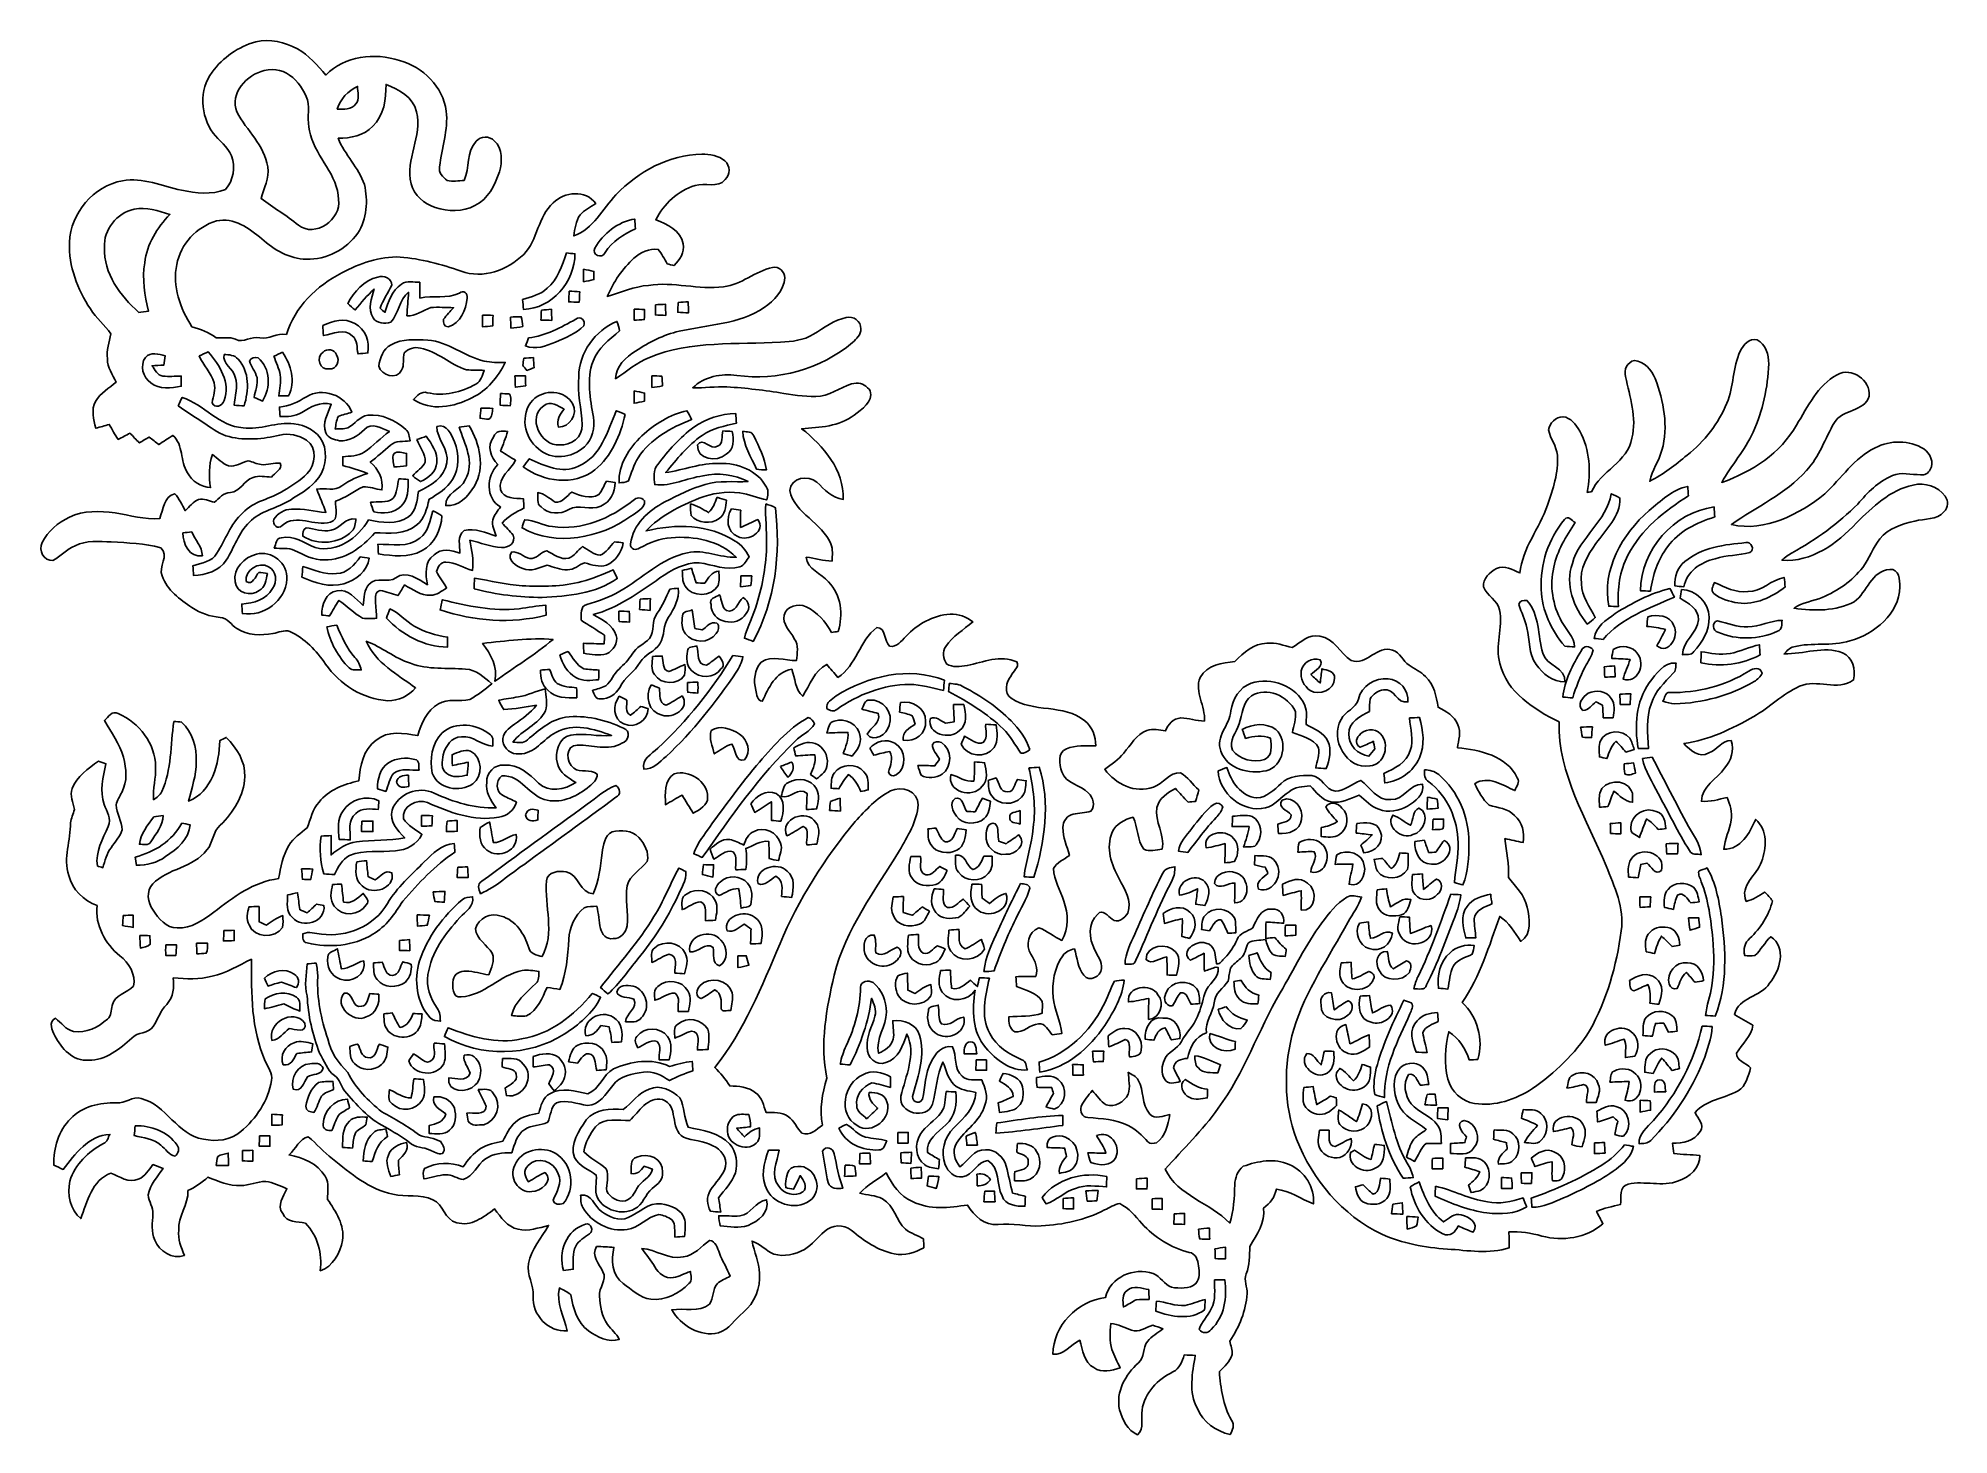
# Model space of a CAD drawing. Header units: centimetres. Extents: x -13.3 to 13.3, y -9.8 to 9.7.
import ezdxf

# ---------------------------------------------------------------- set-up
doc = ezdxf.new("R2010")
doc.units = ezdxf.units.CM
doc.header["$MEASUREMENT"] = 0
doc.layers.add('Camada 1', color=7, linetype='Continuous')

msp = doc.modelspace()

# ---------------------------------------------------------------- linework, layer by layer
at = {"layer": 'Camada 1', "color": 156}
for points, knots in [([(-10.30216, 9.60084), (-10.10531, 9.65376), (-9.89576, 9.59943), (-9.72079, 9.50348), (-9.72079, 9.50348), (-9.55957, 9.41916), (-9.44279, 9.27452), (-9.32568, 9.13941), (-9.32568, 9.13941), (-9.06391, 9.4114), (-8.64481, 9.45797), (-8.29909, 9.34155), (-8.29909, 9.34155), (-7.97418, 9.25653), (-7.69408, 8.97713), (-7.64857, 8.63811), (-7.64857, 8.63811), (-7.62141, 8.37564), (-7.71313, 8.122), (-7.74171, 7.86377), (-7.74171, 7.86377), (-7.76216, 7.78157), (-7.69479, 7.71666), (-7.63622, 7.67079), (-7.63622, 7.67079), (-7.5586, 7.6542), (-7.47888, 7.66621), (-7.40056, 7.67291), (-7.40056, 7.67291), (-7.31908, 7.84754), (-7.372, 8.07366), (-7.23159, 8.21901), (-7.23159, 8.21901), (-7.17125, 8.29627), (-7.04603, 8.2931), (-6.98041, 8.22395), (-6.98041, 8.22395), (-6.86047, 8.11636), (-6.87, 7.93537), (-6.9095, 7.79322), (-6.9095, 7.79322), (-6.97194, 7.60835), (-7.06366, 7.40833), (-7.25275, 7.32437), (-7.25275, 7.32437), (-7.41961, 7.22488), (-7.62458, 7.24252), (-7.80345, 7.29755), (-7.80345, 7.29755), (-7.9569, 7.34871), (-8.10048, 7.46371), (-8.13787, 7.6274), (-8.13787, 7.6274), (-8.22748, 7.96536), (-7.97525, 8.28957), (-8.06379, 8.62894), (-8.06379, 8.62894), (-8.1093, 8.8332), (-8.30932, 8.94079), (-8.48818, 9.01099), (-8.48818, 9.01099), (-8.48642, 8.80533), (-8.51464, 8.57532), (-8.67304, 8.4268), (-8.67304, 8.4268), (-8.79651, 8.29768), (-8.98137, 8.26064), (-9.15317, 8.25994), (-9.15317, 8.25994), (-9.06356, 8.0271), (-8.86847, 7.85247), (-8.7884, 7.61541), (-8.7884, 7.61541), (-8.73724, 7.39034), (-8.75136, 7.13563), (-8.88153, 6.93807), (-8.88153, 6.93807), (-9.04275, 6.7123), (-9.31651, 6.56624), (-9.59626, 6.57577), (-9.59626, 6.57577), (-9.83368, 6.57754), (-10.04428, 6.70701), (-10.21715, 6.8587), (-10.21715, 6.8587), (-10.39318, 7.00298), (-10.60661, 7.16633), (-10.84932, 7.10812), (-10.84932, 7.10812), (-11.12343, 7.02802), (-11.35133, 6.78532), (-11.40036, 6.50205), (-11.40036, 6.50205), (-11.4688, 6.19972), (-11.35203, 5.88751), (-11.19046, 5.63491), (-11.19046, 5.63491), (-11.06946, 5.6021), (-10.9541, 5.55659), (-10.85285, 5.48145), (-10.85285, 5.48145), (-10.76325, 5.4737), (-10.67082, 5.49804), (-10.58509, 5.46028), (-10.58509, 5.46028), (-10.4715, 5.40208), (-10.36355, 5.51039), (-10.24678, 5.4804), (-10.24678, 5.4804), (-10.11766, 5.45253), (-10.00618, 5.55378), (-9.8753, 5.52732), (-9.8753, 5.52732), (-9.75677, 5.90937), (-9.45409, 6.20676), (-9.10378, 6.38527), (-9.10378, 6.38527), (-8.85472, 6.5165), (-8.57778, 6.61811), (-8.29239, 6.6061), (-8.29239, 6.6061), (-8.0017, 6.58213), (-7.71877, 6.50451), (-7.44395, 6.40997), (-7.44395, 6.40997), (-7.13916, 6.29496), (-6.79484, 6.42479), (-6.57119, 6.64279), (-6.57119, 6.64279), (-6.37363, 6.8453), (-6.3747, 7.1695), (-6.16055, 7.36035), (-6.16055, 7.36035), (-6.00533, 7.51804), (-5.70723, 7.5452), (-5.56894, 7.35153), (-5.56894, 7.35153), (-5.64091, 7.29826), (-5.72698, 7.26122), (-5.7859, 7.19208), (-5.7859, 7.19208), (-5.84446, 7.10635), (-5.86069, 7.00088), (-5.8748, 6.89997), (-5.8748, 6.89997), (-5.6021, 6.99769), (-5.47088, 7.27251), (-5.28672, 7.4736), (-5.28672, 7.4736), (-4.97557, 7.79814), (-4.5473, 8.02816), (-4.09151, 8.0398), (-4.09151, 8.0398), (-3.97968, 8.03521), (-3.85655, 8.02286), (-3.76943, 7.94419), (-3.76943, 7.94419), (-3.69359, 7.87929), (-3.69288, 7.75088), (-3.76765, 7.68456), (-3.76765, 7.68456), (-3.86749, 7.5558), (-4.04917, 7.6475), (-4.18429, 7.60165), (-4.18429, 7.60165), (-4.42241, 7.5318), (-4.61963, 7.34377), (-4.7318, 7.1254), (-4.7318, 7.1254), (-4.57553, 7.06191), (-4.3815, 6.97793), (-4.35222, 6.78956), (-4.35222, 6.78956), (-4.32435, 6.67103), (-4.39949, 6.56802), (-4.47674, 6.48757), (-4.47674, 6.48757), (-4.50108, 6.49357), (-4.55012, 6.50558), (-4.57446, 6.51157), (-4.57446, 6.51157), (-4.61327, 6.58001), (-4.64714, 6.65232), (-4.6983, 6.71264), (-4.6983, 6.71264), (-4.82282, 6.73064), (-4.94383, 6.6675), (-5.0359, 6.58917), (-5.0359, 6.58917), (-5.19747, 6.44277), (-5.32129, 6.25722), (-5.40702, 6.05754), (-5.40702, 6.05754), (-5.21723, 6.11258), (-5.03414, 6.19583), (-4.83446, 6.21135), (-4.83446, 6.21135), (-4.48522, 6.26779), (-4.13773, 6.14398), (-3.78848, 6.19266), (-3.78848, 6.19266), (-3.53905, 6.21982), (-3.34751, 6.40997), (-3.10585, 6.46219), (-3.10585, 6.46219), (-3.018, 6.47841), (-2.93404, 6.40362), (-2.93652, 6.31506), (-2.93652, 6.31506), (-2.94745, 6.13657), (-3.0868, 6.0018), (-3.22192, 5.90161), (-3.22192, 5.90161), (-3.57187, 5.66666), (-4.00826, 5.66525), (-4.40584, 5.57142), (-4.40584, 5.57142), (-4.62562, 5.5252), (-4.82564, 5.41689), (-5.01332, 5.29695), (-5.01332, 5.29695), (-5.1495, 5.20876), (-5.2892, 5.08635), (-5.29166, 4.91031), (-5.29166, 4.91031), (-5.13679, 5.01261), (-4.99463, 5.13785), (-4.81999, 5.20734), (-4.81999, 5.20734), (-4.2432, 5.44759), (-3.60469, 5.38232), (-2.99544, 5.42042), (-2.99544, 5.42042), (-2.83774, 5.42924), (-2.67053, 5.44371), (-2.534, 5.5312), (-2.534, 5.5312), (-2.38972, 5.61939), (-2.25107, 5.72947), (-2.08104, 5.76297), (-2.08104, 5.76297), (-1.98472, 5.78801), (-1.86796, 5.71183), (-1.87819, 5.6067), (-1.87819, 5.6067), (-1.86937, 5.5245), (-1.94027, 5.46734), (-1.99214, 5.41479), (-1.99214, 5.41479), (-2.43346, 5.04506), (-3.03564, 4.87715), (-3.60503, 4.95652), (-3.60503, 4.95652), (-3.81952, 4.98581), (-4.05835, 4.94242), (-4.2164, 4.78472), (-4.2164, 4.78472), (-4.05799, 4.77731), (-3.90031, 4.80694), (-3.7419, 4.79707), (-3.7419, 4.79707), (-3.47627, 4.78119), (-3.21168, 4.74944), (-2.94886, 4.70712), (-2.94886, 4.70712), (-2.78024, 4.68171), (-2.60914, 4.65278), (-2.43804, 4.66936), (-2.43804, 4.66936), (-2.25918, 4.69087), (-2.11912, 4.83164), (-1.93993, 4.84962), (-1.93993, 4.84962), (-1.85878, 4.86163), (-1.79105, 4.80201), (-1.74483, 4.74239), (-1.74483, 4.74239), (-1.70744, 4.58752), (-1.86336, 4.48451), (-1.96956, 4.40407), (-1.96956, 4.40407), (-2.17874, 4.24532), (-2.45004, 4.23192), (-2.70157, 4.21534), (-2.70157, 4.21534), (-2.39854, 3.9751), (-2.10996, 3.64172), (-2.12231, 3.23074), (-2.12231, 3.23074), (-2.28035, 3.24626), (-2.38125, 3.37149), (-2.49061, 3.47027), (-2.49061, 3.47027), (-2.60667, 3.57928), (-2.85574, 3.53165), (-2.86773, 3.3528), (-2.86773, 3.3528), (-2.79364, 3.02612), (-2.41511, 2.90971), (-2.29446, 2.6102), (-2.29446, 2.6102), (-2.26201, 2.53471), (-2.274, 2.45109), (-2.27753, 2.37137), (-2.27753, 2.37137), (-2.39959, 2.37243), (-2.516, 2.41477), (-2.63735, 2.42429), (-2.63735, 2.42429), (-2.6222, 2.2472), (-2.42393, 2.20627), (-2.32833, 2.08173), (-2.32833, 2.08173), (-2.14948, 1.90076), (-2.11949, 1.6256), (-2.19287, 1.39064), (-2.19287, 1.39064), (-2.2158, 1.38747), (-2.26201, 1.38148), (-2.28528, 1.37829), (-2.28528, 1.37829), (-2.36466, 1.52964), (-2.48778, 1.65664), (-2.63913, 1.73601), (-2.63913, 1.73601), (-2.7499, 1.78469), (-2.91217, 1.74941), (-2.94498, 1.61995), (-2.94498, 1.61995), (-2.97709, 1.48802), (-2.85537, 1.39664), (-2.80353, 1.28869), (-2.80353, 1.28869), (-2.73967, 1.19944), (-2.7626, 1.0862), (-2.77283, 0.98495), (-2.77283, 0.98495), (-2.93475, 0.98636), (-3.11467, 1.0615), (-3.26248, 0.96519), (-3.26248, 0.96519), (-3.35915, 0.86042), (-3.37431, 0.7059), (-3.33974, 0.57255), (-3.33974, 0.57255), (-3.32176, 0.51681), (-3.32739, 0.42474), (-3.25013, 0.41945), (-3.25013, 0.41945), (-3.15948, 0.60184), (-3.06775, 0.82797), (-2.83915, 0.86501), (-2.83915, 0.86501), (-2.79152, 0.73766), (-2.79364, 0.58525), (-2.68639, 0.48753), (-2.68639, 0.48753), (-2.58585, 0.64416), (-2.52906, 0.84384), (-2.34984, 0.93203), (-2.34984, 0.93203), (-2.29904, 0.87136), (-2.24895, 0.81033), (-2.19709, 0.75035), (-2.19709, 0.75035), (-1.9371, 0.91369), (-1.89759, 1.26471), (-1.65488, 1.44463), (-1.65488, 1.44463), (-1.52223, 1.43898), (-1.55504, 1.26188), (-1.47742, 1.18604), (-1.47742, 1.18604), (-1.37407, 1.16487), (-1.31444, 1.25976), (-1.24989, 1.32186), (-1.24989, 1.32186), (-1.09149, 1.49401), (-0.87029, 1.6143), (-0.635, 1.63194), (-0.635, 1.63194), (-0.51929, 1.63936), (-0.4071, 1.5949), (-0.31644, 1.52471), (-0.31644, 1.52471), (-0.44874, 1.41781), (-0.59619, 1.32221), (-0.69461, 1.18109), (-0.69461, 1.18109), (-0.74682, 1.10983), (-0.7306, 1.00965), (-0.68367, 0.9398), (-0.68367, 0.9398), (-0.59972, 0.88265), (-0.49035, 0.90382), (-0.39616, 0.91581), (-0.39616, 0.91581), (-0.1718, 0.96448), (0.06984, 1.07068), (0.29527, 0.9666), (0.29527, 0.9666), (0.33231, 0.89181), (0.24129, 0.8375), (0.21412, 0.77399), (0.21412, 0.77399), (0.14993, 0.68686), (0.10583, 0.53057), (0.21802, 0.46214), (0.21802, 0.46214), (0.52246, 0.25293), (0.94933, 0.3877), (1.23966, 0.14569), (1.23966, 0.14569), (1.34866, 0.0649), (1.38888, -0.0709), (1.39593, -0.20109), (1.39593, -0.20109), (1.25871, -0.20742), (1.11441, -0.18803), (0.9846, -0.2427), (0.9846, -0.2427), (0.85936, -0.29669), (0.88406, -0.45966), (0.92075, -0.56373), (0.92075, -0.56373), (0.97579, -0.73306), (1.18497, -0.738), (1.2908, -0.86006), (1.2908, -0.86006), (1.35784, -0.9218), (1.3903, -1.0354), (1.32749, -1.11125), (1.32749, -1.11125), (1.24812, -1.14017), (1.1617, -1.13417), (1.0802, -1.15322), (1.0802, -1.15322), (0.99659, -1.17086), (0.9338, -1.25482), (0.93768, -1.33984), (0.93768, -1.33984), (0.93486, -1.4746), (0.99554, -1.59914), (1.02658, -1.72826), (1.02658, -1.72826), (0.9525, -1.78859), (0.8509, -1.82386), (0.80398, -1.91169), (0.80398, -1.91169), (0.81033, -2.07291), (0.90699, -2.21192), (0.94896, -2.36502), (0.94896, -2.36502), (1.01389, -2.54175), (1.01564, -2.74319), (0.92392, -2.91146), (0.92392, -2.91146), (0.80926, -2.86526), (0.71861, -2.77283), (0.59937, -2.73719), (0.59937, -2.73719), (0.4579, -2.79223), (0.4064, -2.98238), (0.49035, -3.10549), (0.49035, -3.10549), (0.54963, -3.19792), (0.59796, -3.30164), (0.55808, -3.41277), (0.55808, -3.41277), (0.46672, -3.41629), (0.37499, -3.41595), (0.28327, -3.417), (0.28327, -3.417), (0.28575, -3.46287), (0.28892, -3.50872), (0.29209, -3.55494), (0.29209, -3.55494), (0.41485, -3.61068), (0.57608, -3.6329), (0.64557, -3.76237), (0.64557, -3.76237), (0.65546, -3.81565), (0.64876, -3.86997), (0.64805, -3.92394), (0.64805, -3.92394), (0.49812, -3.97932), (0.33796, -3.9638), (0.18204, -3.97686), (0.18204, -3.97686), (0.18308, -4.05518), (0.18803, -4.14231), (0.26563, -4.18499), (0.26563, -4.18499), (0.3891, -4.20652), (0.4773, -4.07987), (0.5976, -4.07528), (0.5976, -4.07528), (0.69391, -4.05799), (0.73096, -4.17018), (0.7888, -4.22556), (0.7888, -4.22556), (0.83255, -4.22063), (0.87595, -4.21569), (0.91968, -4.21075), (0.91968, -4.21075), (0.90523, -4.03647), (0.81597, -3.87914), (0.80151, -3.70487), (0.80151, -3.70487), (0.78281, -3.50485), (0.81667, -3.28999), (0.93627, -3.12454), (0.93627, -3.12454), (0.97225, -3.06775), (1.03575, -3.04482), (1.09784, -3.02965), (1.09784, -3.02965), (1.13875, -3.15241), (1.14299, -3.2953), (1.22943, -3.39794), (1.22943, -3.39794), (1.30315, -3.49637), (1.46614, -3.41629), (1.47179, -3.30482), (1.47179, -3.30482), (1.48695, -3.20569), (1.41393, -3.1249), (1.37865, -3.03883), (1.37865, -3.03883), (1.29716, -2.88748), (1.2834, -2.67088), (1.42309, -2.54847), (1.42309, -2.54847), (1.4859, -2.46345), (1.56598, -2.5788), (1.62277, -2.61479), (1.62277, -2.61479), (1.69791, -2.68676), (1.79599, -2.59749), (1.83902, -2.53083), (1.83902, -2.53083), (1.90465, -2.36185), (1.79458, -2.19957), (1.72013, -2.05458), (1.72013, -2.05458), (1.6129, -1.8609), (1.52788, -1.62031), (1.62453, -1.40545), (1.62453, -1.40545), (1.67534, -1.28834), (1.79458, -1.2259), (1.91311, -1.19768), (1.91311, -1.19768), (1.98437, -1.33879), (1.96603, -1.5127), (2.06445, -1.64112), (2.06445, -1.64112), (2.14488, -1.68205), (2.23448, -1.65206), (2.31846, -1.64112), (2.31846, -1.64112), (2.36078, -1.43898), (2.21051, -1.25942), (2.24613, -1.05974), (2.24613, -1.05974), (2.27471, -0.9292), (2.39535, -0.85548), (2.50296, -0.79445), (2.50296, -0.79445), (2.5601, -0.85901), (2.61866, -0.92287), (2.67864, -0.98531), (2.67864, -0.98531), (2.7051, -0.98283), (2.75836, -0.9779), (2.78482, -0.97542), (2.78482, -0.97542), (2.79964, -0.92251), (2.8141, -0.86959), (2.82821, -0.81667), (2.82821, -0.81667), (2.74143, -0.73978), (2.67616, -0.63605), (2.57386, -0.57855), (2.57386, -0.57855), (2.41547, -0.56268), (2.33574, -0.73483), (2.19569, -0.77752), (2.19569, -0.77752), (1.94168, -0.87029), (1.67075, -0.73589), (1.5187, -0.52916), (1.5187, -0.52916), (1.61008, -0.4579), (1.70921, -0.39441), (1.78257, -0.30302), (1.78257, -0.30302), (1.88241, -0.1912), (1.95791, -0.04234), (2.10714, 0.01128), (2.10714, 0.01128), (2.19039, 0.04621), (2.28035, 0.01551), (2.36573, 0.00528), (2.36573, 0.00528), (2.39783, 0.10054), (2.47438, 0.17638), (2.57703, 0.18803), (2.57703, 0.18803), (2.68817, 0.18308), (2.79576, 0.14746), (2.90724, 0.14181), (2.90724, 0.14181), (2.92452, 0.34995), (2.76153, 0.54751), (2.84833, 0.7514), (2.84833, 0.7514), (2.94145, 0.9292), (3.1556, 0.94791), (3.33162, 0.97367), (3.33162, 0.97367), (3.45334, 1.09466), (3.59375, 1.22414), (3.77684, 1.2266), (3.77684, 1.2266), (3.89854, 1.24071), (4.01284, 1.19415), (4.12925, 1.16804), (4.12925, 1.16804), (4.25026, 1.23401), (4.35997, 1.36489), (4.51484, 1.32467), (4.51484, 1.32467), (4.71416, 1.29611), (4.79636, 1.08654), (4.94982, 0.98777), (4.94982, 0.98777), (5.16784, 0.90557), (5.31318, 1.21391), (5.52767, 1.12994), (5.52767, 1.12994), (5.63386, 1.09889), (5.66844, 0.9779), (5.75592, 0.92109), (5.75592, 0.92109), (5.83352, 0.871), (5.9196, 0.83114), (5.98416, 0.76305), (5.98416, 0.76305), (6.1027, 0.65369), (6.13833, 0.48894), (6.16126, 0.33584), (6.16126, 0.33584), (6.27097, 0.27975), (6.39056, 0.21412), (6.43607, 0.09102), (6.43607, 0.09102), (6.48582, -0.01128), (6.44384, -0.12312), (6.43113, -0.22895), (6.43113, -0.22895), (6.74017, -0.26105), (7.11729, -0.33619), (7.26227, -0.6484), (7.26227, -0.6484), (7.30919, -0.7066), (7.24817, -0.76658), (7.23123, -0.82444), (7.23123, -0.82444), (7.05626, -0.74999), (6.8594, -0.60854), (6.66996, -0.72989), (6.66996, -0.72989), (6.72394, -0.83643), (6.78074, -0.9465), (6.87034, -1.02799), (6.87034, -1.02799), (6.99065, -1.06856), (7.13422, -1.06961), (7.22453, -1.17157), (7.22453, -1.17157), (7.33107, -1.26471), (7.36881, -1.41076), (7.34518, -1.54763), (7.34518, -1.54763), (7.25945, -1.53282), (7.17549, -1.51236), (7.09083, -1.49472), (7.09083, -1.49472), (7.11658, -1.67464), (7.14798, -1.8542), (7.14058, -2.03694), (7.14058, -2.03694), (7.23969, -2.165), (7.36635, -2.2807), (7.40092, -2.44686), (7.40092, -2.44686), (7.43338, -2.60702), (7.4743, -2.82292), (7.31097, -2.92522), (7.31097, -2.92522), (7.23159, -2.79471), (7.1455, -2.66522), (7.01815, -2.57668), (7.01815, -2.57668), (6.87387, -2.98732), (6.74511, -3.41171), (6.49676, -3.77472), (6.49676, -3.77472), (6.70348, -3.97722), (6.80154, -4.28907), (6.71335, -4.56952), (6.71335, -4.56952), (6.68372, -4.57129), (6.62445, -4.57482), (6.59482, -4.57658), (6.59482, -4.57658), (6.54507, -4.41783), (6.44735, -4.27743), (6.30943, -4.18358), (6.30943, -4.18358), (6.2618, -4.39878), (6.23817, -4.62808), (6.29637, -4.84399), (6.29637, -4.84399), (6.34083, -5.01685), (6.49111, -5.15796), (6.66962, -5.18266), (6.66962, -5.18266), (6.95289, -5.2271), (7.24146, -5.13045), (7.47535, -4.97311), (7.47535, -4.97311), (7.78581, -4.75862), (8.06696, -4.49333), (8.2684, -4.17264), (8.2684, -4.17264), (8.51146, -3.74614), (8.64376, -3.26319), (8.71007, -2.77953), (8.71007, -2.77953), (8.76229, -2.46097), (8.61094, -2.16217), (8.50123, -1.87325), (8.50123, -1.87325), (8.23277, -1.22555), (7.82813, -0.59584), (7.84401, 0.13053), (7.84401, 0.13053), (7.50147, 0.30692), (7.112, 0.54081), (7.02203, 0.94509), (7.02203, 0.94509), (6.95113, 1.19203), (7.0633, 1.44285), (7.0171, 1.69087), (7.0171, 1.69087), (6.99311, 1.82774), (6.83965, 1.8863), (6.79238, 2.01117), (6.79238, 2.01117), (6.78285, 2.12619), (6.88199, 2.21826), (6.97511, 2.268), (6.97511, 2.268), (7.08659, 2.32021), (7.19949, 2.25), (7.30003, 2.20556), (7.30003, 2.20556), (7.33248, 2.5541), (7.5759, 2.82645), (7.68244, 3.14995), (7.68244, 3.14995), (7.75899, 3.37326), (7.84014, 3.60432), (7.82214, 3.84422), (7.82214, 3.84422), (7.81227, 3.97157), (7.72337, 4.07387), (7.6983, 4.19698), (7.6983, 4.19698), (7.71065, 4.29436), (7.79921, 4.3769), (7.89763, 4.38185), (7.89763, 4.38185), (8.0091, 4.3695), (8.07895, 4.27143), (8.13257, 4.18287), (8.13257, 4.18287), (8.27334, 3.9236), (8.29274, 3.61421), (8.23701, 3.32809), (8.23701, 3.32809), (8.25146, 3.32987), (8.28038, 3.3334), (8.29486, 3.33516), (8.29486, 3.33516), (8.42539, 3.62832), (8.80039, 3.75002), (8.85895, 4.08269), (8.85895, 4.08269), (8.93127, 4.37161), (8.83143, 4.65983), (8.77005, 4.93994), (8.77005, 4.93994), (8.74148, 5.03731), (8.79439, 5.13961), (8.89316, 5.16712), (8.89316, 5.16712), (9.0297, 5.15301), (9.13306, 5.03483), (9.18279, 4.91418), (9.18279, 4.91418), (9.30344, 4.59846), (9.368, 4.24602), (9.27734, 3.91407), (9.27734, 3.91407), (9.2322, 3.76624), (9.144, 3.63502), (9.1066, 3.48402), (9.1066, 3.48402), (9.29815, 3.57645), (9.46396, 3.71298), (9.62871, 3.84598), (9.62871, 3.84598), (9.86683, 4.03895), (10.06581, 4.28554), (10.18258, 4.57059), (10.18258, 4.57059), (10.27747, 4.80377), (10.26195, 5.06659), (10.36672, 5.2966), (10.36672, 5.2966), (10.414, 5.3802), (10.4909, 5.48216), (10.60097, 5.45041), (10.60097, 5.45041), (10.7262, 5.39184), (10.76466, 5.24474), (10.76501, 5.11739), (10.76501, 5.11739), (10.74949, 4.79107), (10.6867, 4.46334), (10.54629, 4.16594), (10.54629, 4.16594), (10.43233, 3.91407), (10.2429, 3.70733), (10.11061, 3.46709), (10.11061, 3.46709), (10.52724, 3.61314), (10.93082, 3.87139), (11.15094, 4.26578), (11.15094, 4.26578), (11.30757, 4.51943), (11.44269, 4.82106), (11.71787, 4.96639), (11.71787, 4.96639), (11.91789, 5.08105), (12.18459, 4.89091), (12.16271, 4.66936), (12.16271, 4.66936), (12.09852, 4.44465), (11.78772, 4.4898), (11.67835, 4.30072), (11.67835, 4.30072), (11.5464, 4.07987), (11.47163, 3.82235), (11.28854, 3.63361), (11.28854, 3.63361), (11.00313, 3.30305), (10.59144, 3.13124), (10.24502, 2.87867), (10.24502, 2.87867), (10.71667, 2.77459), (11.1841, 3.02083), (11.54358, 3.30694), (11.54358, 3.30694), (11.77536, 3.52212), (11.95246, 3.80646), (12.24597, 3.94864), (12.24597, 3.94864), (12.45622, 4.0594), (12.72222, 4.0594), (12.92506, 3.93242), (12.92506, 3.93242), (13.00833, 3.87032), (13.07324, 3.74543), (13.01043, 3.64771), (13.01043, 3.64771), (12.98751, 3.59516), (12.93636, 3.56129), (12.8785, 3.57292), (12.8785, 3.57292), (12.74797, 3.57328), (12.61073, 3.61631), (12.48516, 3.56305), (12.48516, 3.56305), (12.29077, 3.47873), (12.13872, 3.32458), (12.00396, 3.16547), (12.00396, 3.16547), (11.73585, 2.8963), (11.42434, 2.67088), (11.09203, 2.48742), (11.09203, 2.48742), (11.03948, 2.45816), (10.99185, 2.42181), (10.94668, 2.3823), (10.94668, 2.3823), (11.35732, 2.35232), (11.71963, 2.61479), (11.98491, 2.90264), (11.98491, 2.90264), (12.21139, 3.12242), (12.4534, 3.36303), (12.77408, 3.43041), (12.77408, 3.43041), (12.936, 3.47062), (13.12298, 3.41277), (13.22034, 3.27447), (13.22034, 3.27447), (13.27114, 3.21168), (13.26585, 3.11255), (13.20446, 3.05859), (13.20446, 3.05859), (13.10145, 2.94286), (12.93459, 2.96298), (12.79771, 2.9284), (12.79771, 2.9284), (12.62133, 2.88571), (12.43083, 2.82892), (12.31194, 2.68252), (12.31194, 2.68252), (12.21668, 2.55939), (12.16659, 2.4077), (12.07206, 2.28389), (12.07206, 2.28389), (11.92883, 2.09479), (11.72562, 1.95686), (11.50866, 1.86548), (11.50866, 1.86548), (11.38025, 1.80903), (11.23102, 1.80128), (11.11744, 1.71343), (11.11744, 1.71343), (11.39506, 1.67815), (11.70023, 1.66722), (11.95351, 1.80552), (11.95351, 1.80552), (12.13484, 1.93462), (12.19446, 2.2366), (12.44811, 2.25602), (12.44811, 2.25602), (12.57969, 2.26764), (12.59204, 2.1075), (12.58958, 2.01117), (12.58958, 2.01117), (12.58076, 1.63335), (12.23362, 1.35431), (11.89389, 1.26083), (11.89389, 1.26083), (11.6399, 1.17651), (11.36719, 1.24566), (11.11143, 1.17615), (11.11143, 1.17615), (11.05358, 1.16628), (11.0176, 1.1169), (10.97879, 1.07843), (10.97879, 1.07843), (11.24795, 1.07385), (11.52701, 1.1945), (11.79052, 1.09361), (11.79052, 1.09361), (11.93553, 1.02975), (11.97715, 0.86113), (11.9454, 0.7172), (11.9454, 0.7172), (11.72138, 0.54963), (11.43212, 0.73837), (11.19187, 0.62723), (11.19187, 0.62723), (10.95762, 0.52139), (10.77524, 0.33372), (10.55441, 0.20567), (10.55441, 0.20567), (10.25277, 0.0321), (9.93069, -0.12171), (9.58249, -0.16968), (9.58249, -0.16968), (9.66786, -0.26353), (9.79769, -0.38135), (9.93034, -0.2988), (9.93034, -0.2988), (10.04464, -0.26563), (10.1159, -0.11324), (10.24008, -0.12982), (10.24008, -0.12982), (10.28805, -0.26528), (10.24183, -0.41027), (10.14801, -0.51364), (10.14801, -0.51364), (10.04464, -0.67027), (9.82873, -0.762), (9.82698, -0.97296), (9.82698, -0.97296), (9.94974, -0.98777), (10.06544, -0.94402), (10.1847, -0.92357), (10.1847, -0.92357), (10.22631, -1.02164), (10.26089, -1.12818), (10.24183, -1.23613), (10.24183, -1.23613), (10.21537, -1.37371), (10.15787, -1.50318), (10.13882, -1.64287), (10.13882, -1.64287), (10.38153, -1.64711), (10.49372, -1.41286), (10.58403, -1.22731), (10.58403, -1.22731), (10.74807, -1.37266), (10.73679, -1.62701), (10.66305, -1.81575), (10.66305, -1.81575), (10.59956, -2.00659), (10.35156, -2.14136), (10.45209, -2.36784), (10.45209, -2.36784), (10.54664, -2.34562), (10.62813, -2.29234), (10.70856, -2.23979), (10.70856, -2.23979), (10.74561, -2.27894), (10.78511, -2.31668), (10.81546, -2.36255), (10.81546, -2.36255), (10.76888, -2.5647), (10.6493, -2.74072), (10.50113, -2.88254), (10.50113, -2.88254), (10.43023, -2.94464), (10.40659, -3.03354), (10.42987, -3.12384), (10.42987, -3.12384), (10.47679, -3.12596), (10.52371, -3.12596), (10.57134, -3.12384), (10.57134, -3.12384), (10.65459, -3.04446), (10.70926, -2.9404), (10.79324, -2.86103), (10.79324, -2.86103), (11.01936, -3.00918), (10.91881, -3.3355), (10.77665, -3.50943), (10.77665, -3.50943), (10.65035, -3.69887), (10.34837, -3.70311), (10.28522, -3.94194), (10.28522, -3.94194), (10.36954, -3.99555), (10.45774, -4.04318), (10.54452, -4.09256), (10.54452, -4.09256), (10.52159, -4.24992), (10.396, -4.35363), (10.31628, -4.48098), (10.31628, -4.48098), (10.31239, -4.58927), (10.44716, -4.62104), (10.51243, -4.687), (10.51243, -4.687), (10.47574, -4.80201), (10.44963, -4.9403), (10.33673, -5.00627), (10.33673, -5.00627), (10.14201, -5.11774), (9.89188, -5.12903), (9.73842, -5.31001), (9.73842, -5.31001), (9.77759, -5.3908), (9.8767, -5.48252), (9.80722, -5.57494), (9.80722, -5.57494), (9.72643, -5.70723), (9.56592, -5.7404), (9.42199, -5.73687), (9.42199, -5.73687), (9.42833, -5.78414), (9.43504, -5.83177), (9.44209, -5.87974), (9.44209, -5.87974), (9.56239, -5.89421), (9.6834, -5.89562), (9.80405, -5.90656), (9.80405, -5.90656), (9.80897, -6.08012), (9.6587, -6.20606), (9.50911, -6.2618), (9.50911, -6.2618), (9.28193, -6.34858), (9.03639, -6.25581), (8.80497, -6.30555), (8.80497, -6.30555), (8.68115, -6.33906), (8.71395, -6.49357), (8.69914, -6.59129), (8.69914, -6.59129), (8.58626, -6.6167), (8.47336, -6.64209), (8.36648, -6.68619), (8.36648, -6.68619), (8.39504, -6.7437), (8.42503, -6.80049), (8.45538, -6.85799), (8.45538, -6.85799), (8.22571, -7.05979), (7.89481, -7.1053), (7.60518, -7.02944), (7.60518, -7.02944), (7.45525, -6.98887), (7.30179, -6.96029), (7.14621, -6.97194), (7.14621, -6.97194), (7.14833, -7.04497), (7.1515, -7.11834), (7.1515, -7.19172), (7.1515, -7.19172), (6.87246, -7.28698), (6.57647, -7.2277), (6.29038, -7.21147), (6.29038, -7.21147), (5.97712, -7.19242), (5.66384, -7.12927), (5.37527, -7.00369), (5.37527, -7.00369), (4.82635, -6.74051), (4.41077, -6.24346), (4.19099, -5.68184), (4.19099, -5.68184), (4.00578, -5.19289), (4.00685, -4.64538), (4.15079, -4.14619), (4.15079, -4.14619), (4.31765, -3.60856), (4.64219, -3.14359), (4.90714, -2.65289), (4.90714, -2.65289), (4.96992, -2.53824), (5.05459, -2.43451), (5.09481, -2.30857), (5.09481, -2.30857), (5.02673, -2.30399), (4.95158, -2.26976), (4.88914, -2.31174), (4.88914, -2.31174), (4.74379, -2.39747), (4.64043, -2.53576), (4.54025, -2.66841), (4.54025, -2.66841), (4.31906, -2.97461), (4.1522, -3.31505), (3.96309, -3.64101), (3.96309, -3.64101), (3.65337, -4.16594), (3.46638, -4.75862), (3.09845, -5.25003), (3.09845, -5.25003), (2.88113, -5.55695), (2.61055, -5.81978), (2.35937, -6.09776), (2.35937, -6.09776), (2.54212, -6.47276), (2.9852, -6.56449), (3.26002, -6.84812), (3.26002, -6.84812), (3.31752, -6.67666), (3.32317, -6.49464), (3.32951, -6.31577), (3.32951, -6.31577), (3.33233, -6.21982), (3.36832, -6.11716), (3.44769, -6.05825), (3.44769, -6.05825), (3.64983, -5.98664), (3.88479, -5.93724), (4.08763, -6.03532), (4.08763, -6.03532), (4.30001, -6.12069), (4.44816, -6.35282), (4.42382, -6.58176), (4.42382, -6.58176), (4.25309, -6.5105), (4.09609, -6.40186), (3.90877, -6.37575), (3.90877, -6.37575), (3.88654, -6.48616), (3.82376, -6.57754), (3.72991, -6.63963), (3.72991, -6.63963), (3.75214, -6.84035), (3.64243, -7.0125), (3.53905, -7.17303), (3.53905, -7.17303), (3.53201, -7.3025), (3.54012, -7.43479), (3.48896, -7.55755), (3.48896, -7.55755), (3.44945, -7.64716), (3.50626, -7.73923), (3.50131, -7.83166), (3.50131, -7.83166), (3.48721, -8.07049), (3.39124, -8.29663), (3.25966, -8.49417), (3.25966, -8.49417), (3.27235, -8.5552), (3.29776, -8.61589), (3.29282, -8.68009), (3.29282, -8.68009), (3.2639, -8.77851), (3.18593, -8.84802), (3.11502, -8.91716), (3.11502, -8.91716), (3.13265, -9.14929), (3.16512, -9.386), (3.28224, -9.59202), (3.28224, -9.59202), (3.32987, -9.65763), (3.30234, -9.73278), (3.26424, -9.79523), (3.26424, -9.79523), (3.07021, -9.74336), (2.88466, -9.62625), (2.80846, -9.43256), (2.80846, -9.43256), (2.68357, -9.20184), (2.73897, -8.93585), (2.77988, -8.69138), (2.77988, -8.69138), (2.72837, -8.6889), (2.67723, -8.68715), (2.62643, -8.6861), (2.62643, -8.6861), (2.59045, -8.77393), (2.5668, -8.88223), (2.46873, -8.92174), (2.46873, -8.92174), (2.25743, -9.02299), (2.07362, -9.21385), (2.03799, -9.45232), (2.03799, -9.45232), (2.0214, -9.56768), (2.07186, -9.70526), (1.97696, -9.79769), (1.97696, -9.79769), (1.8362, -9.73983), (1.76388, -9.58639), (1.72544, -9.44808), (1.72544, -9.44808), (1.66863, -9.19938), (1.80869, -8.95809), (1.9872, -8.7951), (1.9872, -8.7951), (2.07997, -8.72101), (2.04681, -8.5859), (2.11242, -8.49595), (2.11242, -8.49595), (2.17311, -8.42468), (2.25565, -8.37776), (2.32938, -8.32238), (2.32938, -8.32238), (2.28282, -8.30297), (2.23519, -8.28674), (2.18756, -8.27298), (2.18756, -8.27298), (2.0895, -8.29839), (1.99495, -8.38341), (1.89018, -8.34107), (1.89018, -8.34107), (1.79599, -8.30509), (1.70602, -8.25534), (1.60338, -8.2483), (1.60338, -8.2483), (1.59385, -8.36894), (1.5808, -8.49417), (1.6196, -8.6113), (1.6196, -8.6113), (1.64923, -8.69914), (1.6965, -8.77958), (1.73177, -8.86529), (1.73177, -8.86529), (1.61536, -8.9034), (1.47601, -8.93867), (1.36666, -8.86249), (1.36666, -8.86249), (1.22765, -8.7884), (1.21072, -8.61518), (1.17086, -8.48006), (1.17086, -8.48006), (1.04386, -8.54357), (0.9525, -8.68749), (0.79691, -8.67657), (0.79691, -8.67657), (0.79903, -8.27722), (1.13736, -7.93114), (1.52822, -7.88599), (1.52822, -7.88599), (1.59561, -7.59953), (1.92758, -7.45842), (2.19321, -7.55261), (2.19321, -7.55261), (2.29481, -7.59319), (2.34914, -7.70395), (2.44968, -7.74381), (2.44968, -7.74381), (2.56151, -7.75687), (2.69733, -7.77309), (2.78799, -7.69055), (2.78799, -7.69055), (2.84938, -7.62423), (2.8388, -7.52651), (2.8268, -7.44466), (2.8268, -7.44466), (2.81269, -7.36635), (2.78694, -7.26756), (2.6938, -7.25664), (2.6938, -7.25664), (2.43874, -7.19525), (2.21297, -7.04532), (2.03412, -6.85694), (2.03412, -6.85694), (1.94663, -6.74899), (1.85384, -6.64033), (1.7272, -6.57718), (1.7272, -6.57718), (1.65099, -6.58883), (1.58537, -6.63363), (1.51659, -6.66537), (1.51659, -6.66537), (1.24529, -6.80685), (0.93944, -6.87), (0.63605, -6.88903), (0.63605, -6.88903), (0.43427, -6.90316), (0.23566, -6.84423), (0.03352, -6.86681), (0.03352, -6.86681), (-0.15521, -6.89292), (-0.30127, -6.74582), (-0.39051, -6.59799), (-0.39051, -6.59799), (-0.64557, -6.63256), (-0.91897, -6.67066), (-1.15817, -6.54826), (-1.15817, -6.54826), (-1.33349, -6.47559), (-1.44073, -6.31296), (-1.524, -6.15102), (-1.524, -6.15102), (-1.64747, -6.24382), (-1.78576, -6.3193), (-1.89301, -6.4322), (-1.89301, -6.4322), (-1.78681, -6.45795), (-1.67357, -6.46253), (-1.57339, -6.5105), (-1.57339, -6.5105), (-1.41534, -6.60788), (-1.38394, -6.81073), (-1.25552, -6.93525), (-1.25552, -6.93525), (-1.17827, -6.99206), (-1.0862, -7.02344), (-1.00259, -7.07036), (-1.00259, -7.07036), (-1.00224, -7.11059), (-1.00153, -7.15115), (-1.00117, -7.19208), (-1.00117, -7.19208), (-1.12642, -7.26122), (-1.26858, -7.30849), (-1.41252, -7.27709), (-1.41252, -7.27709), (-1.64007, -7.23123), (-1.83409, -7.09436), (-2.00942, -6.94937), (-2.00942, -6.94937), (-2.11454, -6.85446), (-2.28211, -6.87775), (-2.38337, -6.9656), (-2.38337, -6.9656), (-2.47896, -7.04639), (-2.55164, -7.15468), (-2.66312, -7.21535), (-2.66312, -7.21535), (-2.7894, -7.29051), (-2.94534, -7.32013), (-3.08821, -7.28203), (-3.08821, -7.28203), (-3.19687, -7.23477), (-3.2773, -7.13951), (-3.39054, -7.10035), (-3.39054, -7.10035), (-3.36408, -7.2517), (-3.28894, -7.39315), (-3.28753, -7.54944), (-3.28753, -7.54944), (-3.27271, -7.75158), (-3.35738, -7.9622), (-3.51401, -8.09237), (-3.51401, -8.09237), (-3.62832, -8.18761), (-3.70981, -8.33191), (-3.85903, -8.37776), (-3.85903, -8.37776), (-4.11902, -8.4402), (-4.38043, -8.27369), (-4.51026, -8.05568), (-4.51026, -8.05568), (-4.33634, -8.03168), (-4.13244, -8.0973), (-3.98322, -7.97736), (-3.98322, -7.97736), (-3.92219, -7.89515), (-3.94794, -7.77346), (-3.87772, -7.69479), (-3.87772, -7.69479), (-3.82658, -7.64645), (-3.75813, -7.62282), (-3.69746, -7.59001), (-3.69746, -7.59001), (-3.73661, -7.47713), (-3.80683, -7.3787), (-3.84527, -7.26581), (-3.84527, -7.26581), (-3.87244, -7.19701), (-3.89573, -7.10211), (-3.98251, -7.08978), (-3.98251, -7.08978), (-4.10138, -7.17091), (-4.19629, -7.30284), (-4.34939, -7.31943), (-4.34939, -7.31943), (-4.55436, -7.36599), (-4.72863, -7.21747), (-4.92619, -7.20124), (-4.92619, -7.20124), (-4.8715, -7.29121), (-4.79531, -7.36599), (-4.74556, -7.45949), (-4.74556, -7.45949), (-4.69688, -7.55085), (-4.59598, -7.62706), (-4.48768, -7.60871), (-4.48768, -7.60871), (-4.40443, -7.59178), (-4.32859, -7.5512), (-4.24921, -7.52228), (-4.24921, -7.52228), (-4.24921, -7.57836), (-4.21323, -7.64998), (-4.27002, -7.6909), (-4.27002, -7.6909), (-4.40867, -7.82672), (-4.5988, -7.93326), (-4.79918, -7.90857), (-4.79918, -7.90857), (-4.9537, -7.89269), (-5.06589, -7.7738), (-5.18759, -7.68984), (-5.18759, -7.68984), (-5.34034, -7.57378), (-5.35869, -7.36211), (-5.31388, -7.18855), (-5.31388, -7.18855), (-5.39503, -7.18078), (-5.47616, -7.17585), (-5.5573, -7.17515), (-5.5573, -7.17515), (-5.63562, -7.30708), (-5.52167, -7.41398), (-5.46734, -7.52722), (-5.46734, -7.52722), (-5.40456, -7.64329), (-5.52803, -7.74946), (-5.51532, -7.86765), (-5.51532, -7.86765), (-5.50509, -8.00276), (-5.48498, -8.14563), (-5.40597, -8.25994), (-5.40597, -8.25994), (-5.35622, -8.33366), (-5.2779, -8.38553), (-5.2398, -8.46807), (-5.2398, -8.46807), (-5.3908, -8.51853), (-5.54743, -8.43562), (-5.66914, -8.35096), (-5.66914, -8.35096), (-5.82824, -8.23348), (-5.88327, -8.0338), (-5.9129, -7.84789), (-5.9129, -7.84789), (-5.95877, -7.80486), (-6.01873, -7.78157), (-6.07342, -7.75263), (-6.07342, -7.75263), (-6.12422, -7.9622), (-6.00533, -8.15199), (-5.96511, -8.3506), (-5.96511, -8.3506), (-6.22477, -8.37423), (-6.46041, -8.12236), (-6.44031, -7.86659), (-6.44031, -7.86659), (-6.42231, -7.70854), (-6.53767, -7.5692), (-6.5038, -7.41115), (-6.5038, -7.41115), (-6.4657, -7.21006), (-6.32249, -7.05484), (-6.22406, -6.88199), (-6.22406, -6.88199), (-6.36305, -6.91373), (-6.50487, -6.96982), (-6.64915, -6.93525), (-6.64915, -6.93525), (-6.80049, -6.90457), (-6.88798, -6.76485), (-6.97723, -6.65268), (-6.97723, -6.65268), (-7.1254, -6.76485), (-7.30708, -6.90386), (-7.50429, -6.84318), (-7.50429, -6.84318), (-7.67326, -6.80507), (-7.68561, -6.58812), (-7.83483, -6.52285), (-7.83483, -6.52285), (-8.01017, -6.44065), (-8.20949, -6.49286), (-8.39257, -6.44489), (-8.39257, -6.44489), (-8.72243, -6.38493), (-8.97995, -6.15492), (-9.23395, -5.95347), (-9.23395, -5.95347), (-9.35495, -5.86069), (-9.45444, -5.74428), (-9.57015, -5.6462), (-9.57015, -5.6462), (-9.69398, -5.66878), (-9.74548, -5.82117), (-9.83685, -5.89879), (-9.83685, -5.89879), (-9.64247, -5.93619), (-9.44386, -6.02156), (-9.33555, -6.19583), (-9.33555, -6.19583), (-9.27487, -6.29355), (-9.30521, -6.41032), (-9.30239, -6.51827), (-9.30239, -6.51827), (-9.19056, -6.6876), (-9.06039, -6.87422), (-9.0939, -7.08942), (-9.0939, -7.08942), (-9.13024, -7.26334), (-9.22266, -7.45559), (-9.40435, -7.51382), (-9.40435, -7.51382), (-9.37189, -7.27287), (-9.44033, -7.02627), (-9.61001, -6.84988), (-9.61001, -6.84988), (-9.7222, -6.82412), (-9.87107, -6.84564), (-9.92681, -6.71653), (-9.92681, -6.71653), (-10.01183, -6.60082), (-9.91552, -6.47841), (-9.8686, -6.3701), (-9.8686, -6.3701), (-9.9642, -6.32989), (-10.0598, -6.2858), (-10.16247, -6.26816), (-10.16247, -6.26816), (-10.2817, -6.26957), (-10.39283, -6.32812), (-10.51277, -6.32636), (-10.51277, -6.32636), (-10.67223, -6.33165), (-10.82251, -6.26886), (-10.9668, -6.20783), (-10.9668, -6.20783), (-11.04935, -6.28473), (-11.14389, -6.34717), (-11.24549, -6.39655), (-11.24549, -6.39655), (-11.23773, -6.59341), (-11.38519, -6.75286), (-11.37496, -6.94937), (-11.37496, -6.94937), (-11.38978, -7.07319), (-11.33968, -7.18784), (-11.29523, -7.30003), (-11.29523, -7.30003), (-11.46351, -7.36211), (-11.64378, -7.23935), (-11.70833, -7.08483), (-11.70833, -7.08483), (-11.75808, -6.97052), (-11.74044, -6.84318), (-11.73409, -6.72287), (-11.73409, -6.72287), (-11.72386, -6.62834), (-11.79371, -6.54897), (-11.79865, -6.45688), (-11.79865, -6.45688), (-11.77501, -6.31331), (-11.67024, -6.20501), (-11.59228, -6.08824), (-11.59228, -6.08824), (-11.63919, -6.06953), (-11.68576, -6.05119), (-11.73303, -6.03355), (-11.73303, -6.03355), (-11.79195, -6.10834), (-11.84204, -6.20289), (-11.93764, -6.23675), (-11.93764, -6.23675), (-12.06958, -6.2992), (-12.19835, -6.19724), (-12.319, -6.15385), (-12.319, -6.15385), (-12.58499, -6.25052), (-12.65096, -6.55072), (-12.73775, -6.78709), (-12.73775, -6.78709), (-12.89155, -6.66255), (-12.92895, -6.44771), (-12.89014, -6.26285), (-12.89014, -6.26285), (-12.81958, -6.03074), (-12.63402, -5.85152), (-12.42271, -5.7425), (-12.42271, -5.7425), (-12.36909, -5.72065), (-12.35816, -5.65925), (-12.33311, -5.61374), (-12.33311, -5.61374), (-12.62697, -5.62575), (-12.81994, -5.88785), (-12.98292, -6.10234), (-12.98292, -6.10234), (-13.02631, -6.08188), (-13.07006, -6.06142), (-13.11345, -6.04166), (-13.11345, -6.04166), (-13.11909, -5.80743), (-13.04959, -5.56153), (-12.87886, -5.39467), (-12.87886, -5.39467), (-12.71587, -5.22605), (-12.47069, -5.16395), (-12.24209, -5.17596), (-12.24209, -5.17596), (-12.12109, -5.18936), (-12.01772, -5.07541), (-11.89637, -5.11457), (-11.89637, -5.11457), (-11.54429, -5.20242), (-11.39542, -5.62363), (-11.031, -5.68006), (-11.031, -5.68006), (-10.85391, -5.71675), (-10.65176, -5.69911), (-10.51101, -5.57564), (-10.51101, -5.57564), (-10.29687, -5.39362), (-10.12719, -5.14419), (-10.08309, -4.86304), (-10.08309, -4.86304), (-10.05874, -4.7632), (-10.13495, -4.67995), (-10.16846, -4.5921), (-10.16846, -4.5921), (-10.3699, -4.14937), (-10.36037, -3.6509), (-10.36284, -3.175), (-10.36284, -3.175), (-10.5417, -3.25931), (-10.7135, -3.36549), (-10.90859, -3.40924), (-10.90859, -3.40924), (-11.08463, -3.45934), (-11.26948, -3.44735), (-11.44975, -3.43429), (-11.44975, -3.43429), (-11.43669, -3.5634), (-11.44622, -3.70416), (-11.54182, -3.80259), (-11.54182, -3.80259), (-11.62861, -3.89008), (-11.66529, -4.00931), (-11.72915, -4.11198), (-11.72915, -4.11198), (-11.79688, -4.21604), (-11.94752, -4.18253), (-12.02689, -4.27214), (-12.02689, -4.27214), (-12.19446, -4.42312), (-12.38955, -4.58364), (-12.62803, -4.58116), (-12.62803, -4.58116), (-12.84287, -4.59775), (-13.01009, -4.41888), (-13.09863, -4.24215), (-13.09863, -4.24215), (-13.13391, -4.16594), (-13.19388, -4.05058), (-13.09229, -3.99696), (-13.09229, -3.99696), (-13.00868, -4.05729), (-12.94694, -4.15712), (-12.84075, -4.18041), (-12.84075, -4.18041), (-12.66472, -4.20652), (-12.49397, -4.1208), (-12.36556, -4.00719), (-12.36556, -4.00719), (-12.307, -3.96346), (-12.32076, -3.88231), (-12.29994, -3.82023), (-12.29994, -3.82023), (-12.27666, -3.66676), (-12.09393, -3.64596), (-12.00185, -3.54824), (-12.00185, -3.54824), (-11.97292, -3.3849), (-12.06394, -3.22226), (-12.19376, -3.12737), (-12.19376, -3.12737), (-12.39943, -2.95839), (-12.54125, -2.69945), (-12.5109, -2.42746), (-12.5109, -2.42746), (-12.69717, -2.35408), (-12.85945, -2.20627), (-12.90567, -2.00589), (-12.90567, -2.00589), (-12.9861, -1.76247), (-12.87886, -1.51765), (-12.87992, -1.27282), (-12.87992, -1.27282), (-12.87039, -1.20896), (-12.84393, -1.14969), (-12.82735, -1.08795), (-12.82735, -1.08795), (-12.84146, -0.9913), (-12.8972, -0.89429), (-12.8591, -0.79587), (-12.8591, -0.79587), (-12.79207, -0.62618), (-12.63297, -0.52034), (-12.49291, -0.41451), (-12.49291, -0.41451), (-12.46681, -0.42367), (-12.41495, -0.44167), (-12.38919, -0.45084), (-12.38919, -0.45084), (-12.42341, -0.63605), (-12.48163, -0.8329), (-12.41178, -1.01706), (-12.41178, -1.01706), (-12.38037, -1.11583), (-12.301, -1.2192), (-12.35604, -1.32432), (-12.35604, -1.32432), (-12.42977, -1.50035), (-12.53736, -1.67569), (-12.50738, -1.87501), (-12.50738, -1.87501), (-12.48833, -1.881), (-12.45022, -1.89335), (-12.43083, -1.89934), (-12.43083, -1.89934), (-12.40155, -1.80269), (-12.37544, -1.70285), (-12.31547, -1.62031), (-12.31547, -1.62031), (-12.26291, -1.53882), (-12.18917, -1.46719), (-12.16236, -1.3723), (-12.16236, -1.3723), (-12.16906, -1.25165), (-12.23504, -1.1437), (-12.24667, -1.02376), (-12.24667, -1.02376), (-12.2308, -0.96131), (-12.19552, -0.90664), (-12.1673, -0.84983), (-12.1673, -0.84983), (-12.08722, -0.6999), (-12.09957, -0.51929), (-12.14472, -0.36089), (-12.14472, -0.36089), (-12.19658, -0.17392), (-12.31547, -0.01798), (-12.40789, 0.14922), (-12.40789, 0.14922), (-12.35674, 0.20214), (-12.30136, 0.29457), (-12.21528, 0.24729), (-12.21528, 0.24729), (-11.92636, 0.12312), (-11.70057, -0.17251), (-11.69599, -0.49283), (-11.69599, -0.49283), (-11.68929, -0.64735), (-11.73762, -0.79903), (-11.72351, -0.95391), (-11.72351, -0.95391), (-11.68258, -0.91934), (-11.63178, -0.89181), (-11.60956, -0.8403), (-11.60956, -0.8403), (-11.47268, -0.53304), (-11.48891, -0.19015), (-11.44235, 0.13616), (-11.44235, 0.13616), (-11.40601, 0.13616), (-11.37002, 0.1337), (-11.33369, 0.12982), (-11.33369, 0.12982), (-11.18517, -0.00987), (-11.12273, -0.2226), (-11.12978, -0.42298), (-11.12978, -0.42298), (-11.12696, -0.61241), (-11.19575, -0.79128), (-11.23703, -0.97367), (-11.23703, -0.97367), (-10.91035, -0.84137), (-10.8091, -0.45013), (-10.80381, -0.13017), (-10.80381, -0.13017), (-10.78124, -0.11888), (-10.73538, -0.09596), (-10.71279, -0.08466), (-10.71279, -0.08466), (-10.56675, -0.22859), (-10.4454, -0.42087), (-10.45351, -0.63324), (-10.45351, -0.63324), (-10.46021, -0.895), (-10.61472, -1.12747), (-10.795, -1.30668), (-10.795, -1.30668), (-10.90295, -1.39347), (-10.89236, -1.55081), (-10.98197, -1.65135), (-10.98197, -1.65135), (-11.16999, -1.90076), (-11.52489, -1.90675), (-11.73691, -2.12514), (-11.73691, -2.12514), (-11.83428, -2.22532), (-11.80465, -2.38478), (-11.73056, -2.48954), (-11.73056, -2.48954), (-11.65506, -2.60702), (-11.54853, -2.74002), (-11.39542, -2.73719), (-11.39542, -2.73719), (-11.19963, -2.75237), (-11.03524, -2.62536), (-10.88425, -2.51953), (-10.88425, -2.51953), (-10.61755, -2.31069), (-10.33039, -2.09303), (-9.98325, -2.05176), (-9.98325, -2.05176), (-9.95538, -1.89264), (-9.92434, -1.72895), (-9.84073, -1.5882), (-9.84073, -1.5882), (-9.77935, -1.48519), (-9.67528, -1.42134), (-9.58779, -1.34372), (-9.58779, -1.34372), (-9.53452, -1.22378), (-9.51335, -1.08584), (-9.42093, -0.98636), (-9.42093, -0.98636), (-9.28546, -0.81562), (-9.07379, -0.73589), (-8.86777, -0.69037), (-8.86777, -0.69037), (-8.84696, -0.48436), (-8.80744, -0.25188), (-8.62612, -0.12312), (-8.62612, -0.12312), (-8.46384, 0.0141), (-8.23877, -0.02611), (-8.04721, -0.05927), (-8.04721, -0.05927), (-8.00064, 0.1136), (-7.91774, 0.28892), (-7.75723, 0.3824), (-7.75723, 0.3824), (-7.62599, 0.46601), (-7.463, 0.40674), (-7.32155, 0.4452), (-7.32155, 0.4452), (-7.20972, 0.5027), (-7.11093, 0.58242), (-7.01462, 0.6625), (-7.01462, 0.6625), (-7.12187, 0.75282), (-7.23229, 0.85831), (-7.38046, 0.86642), (-7.38046, 0.86642), (-7.63693, 0.88547), (-7.90292, 0.85514), (-8.14846, 0.94862), (-8.14846, 0.94862), (-8.36824, 1.01988), (-8.54674, 1.17581), (-8.76264, 1.25377), (-8.76264, 1.25377), (-8.6307, 0.95003), (-8.32661, 0.79304), (-8.07543, 0.60395), (-8.07543, 0.60395), (-8.17597, 0.49705), (-8.31426, 0.42121), (-8.46454, 0.42615), (-8.46454, 0.42615), (-8.81345, 0.44838), (-9.13165, 0.65298), (-9.3292, 0.93661), (-9.3292, 0.93661), (-9.45797, 1.1236), (-9.61989, 1.29433), (-9.82768, 1.39276), (-9.82768, 1.39276), (-9.906, 1.41781), (-9.98502, 1.37371), (-10.06263, 1.36243), (-10.06263, 1.36243), (-10.22985, 1.33419), (-10.41752, 1.33139), (-10.56322, 1.43087), (-10.56322, 1.43087), (-10.64189, 1.48237), (-10.69622, 1.58009), (-10.79888, 1.58433), (-10.79888, 1.58433), (-10.93716, 1.60443), (-11.07545, 1.64146), (-11.19081, 1.72332), (-11.19081, 1.72332), (-11.35591, 1.83868), (-11.53618, 1.96568), (-11.60533, 2.16429), (-11.60533, 2.16429), (-11.65965, 2.29305), (-11.50196, 2.44686), (-11.62543, 2.55798), (-11.62543, 2.55798), (-11.84875, 2.62042), (-12.08369, 2.62361), (-12.3137, 2.63771), (-12.3137, 2.63771), (-12.48198, 2.64054), (-12.66119, 2.66559), (-12.81641, 2.58409), (-12.81641, 2.58409), (-12.93213, 2.53576), (-13.01714, 2.43981), (-13.12615, 2.38054), (-13.12615, 2.38054), (-13.25279, 2.36466), (-13.33076, 2.52411), (-13.27714, 2.62784), (-13.27714, 2.62784), (-13.19847, 2.78623), (-13.05277, 2.90653), (-12.89579, 2.98272), (-12.89579, 2.98272), (-12.70105, 3.08575), (-12.47245, 3.06387), (-12.26114, 3.04236), (-12.26114, 3.04236), (-12.0537, 3.00918), (-11.84875, 2.94745), (-11.63602, 2.96474), (-11.63602, 2.96474), (-11.59403, 3.08785), (-11.57957, 3.26884), (-11.4307, 3.30941), (-11.4307, 3.30941), (-11.36579, 3.24131), (-11.32699, 3.15489), (-11.28254, 3.07304), (-11.28254, 3.07304), (-11.22397, 3.12807), (-11.17635, 3.2018), (-11.09803, 3.22967), (-11.09803, 3.22967), (-11.02218, 3.24484), (-10.94916, 3.20745), (-10.8772, 3.18947), (-10.8772, 3.18947), (-10.81263, 3.24908), (-10.74807, 3.31964), (-10.65494, 3.32809), (-10.65494, 3.32809), (-10.51418, 3.33445), (-10.46479, 3.49637), (-10.33992, 3.53659), (-10.33992, 3.53659), (-10.25666, 3.56446), (-10.16881, 3.54682), (-10.0838, 3.53942), (-10.0838, 3.53942), (-10.04146, 3.60186), (-9.92328, 3.64596), (-9.96033, 3.73379), (-9.96033, 3.73379), (-10.04992, 3.74473), (-10.13707, 3.70874), (-10.22631, 3.71439), (-10.22631, 3.71439), (-10.28911, 3.72356), (-10.34626, 3.75355), (-10.40765, 3.7666), (-10.40765, 3.7666), (-10.49972, 3.74614), (-10.58439, 3.67982), (-10.68246, 3.69569), (-10.68246, 3.69569), (-10.76748, 3.73133), (-10.83168, 3.80012), (-10.90436, 3.85444), (-10.90436, 3.85444), (-10.95868, 3.70628), (-10.95516, 3.54824), (-10.93082, 3.39407), (-10.93082, 3.39407), (-11.06311, 3.41136), (-11.19187, 3.47732), (-11.25043, 3.60257), (-11.25043, 3.60257), (-11.35873, 3.76202), (-11.30299, 3.98885), (-11.45716, 4.12114), (-11.45716, 4.12114), (-11.52243, 4.07952), (-11.58698, 4.03718), (-11.65154, 3.99413), (-11.65154, 3.99413), (-11.69634, 4.02872), (-11.7408, 4.06364), (-11.78525, 4.09821), (-11.78525, 4.09821), (-11.83181, 4.07175), (-11.87802, 4.04495), (-11.92459, 4.01813), (-11.92459, 4.01813), (-11.96728, 4.06259), (-12.00961, 4.10739), (-12.05124, 4.15254), (-12.05124, 4.15254), (-12.10627, 4.12326), (-12.16166, 4.09434), (-12.2174, 4.0661), (-12.2174, 4.0661), (-12.26361, 4.13278), (-12.30383, 4.20334), (-12.34052, 4.27567), (-12.34052, 4.27567), (-12.40261, 4.25626), (-12.46505, 4.23827), (-12.52819, 4.22168), (-12.52819, 4.22168), (-12.55994, 4.34233), (-12.59699, 4.47957), (-12.53207, 4.59598), (-12.53207, 4.59598), (-12.46505, 4.71275), (-12.34439, 4.78048), (-12.2435, 4.86375), (-12.2435, 4.86375), (-12.29748, 4.96605), (-12.36768, 5.06801), (-12.36768, 5.18795), (-12.36768, 5.18795), (-12.38037, 5.30684), (-12.34193, 5.42079), (-12.32005, 5.53544), (-12.32005, 5.53544), (-12.40296, 5.66067), (-12.52361, 5.75697), (-12.60475, 5.88398), (-12.60475, 5.88398), (-12.78395, 6.15631), (-12.90848, 6.47946), (-12.89579, 6.80931), (-12.89579, 6.80931), (-12.8785, 7.21854), (-12.5603, 7.59319), (-12.15707, 7.66903), (-12.15707, 7.66903), (-11.87415, 7.7163), (-11.60568, 7.59459), (-11.33475, 7.53604), (-11.33475, 7.53604), (-11.13472, 7.49969), (-10.91882, 7.46512), (-10.72479, 7.54627), (-10.72479, 7.54627), (-10.6112, 7.66867), (-10.58298, 7.86165), (-10.63978, 8.01652), (-10.63978, 8.01652), (-10.68916, 8.1474), (-10.8144, 8.22359), (-10.89554, 8.33225), (-10.89554, 8.33225), (-11.07369, 8.57603), (-11.09238, 8.93586), (-10.90965, 9.1828), (-10.90965, 9.1828), (-10.75936, 9.38106), (-10.54558, 9.54051), (-10.30216, 9.60084)], [0, 0, 0, 0, 0.00186567, 0.00186567, 0.00186567, 0.00186567, 0.00373134, 0.00373134, 0.00373134, 0.00373134, 0.00559701, 0.00559701, 0.00559701, 0.00559701, 0.00746269, 0.00746269, 0.00746269, 0.00746269, 0.00932836, 0.00932836, 0.00932836, 0.00932836, 0.01119403, 0.01119403, 0.01119403, 0.01119403, 0.0130597, 0.0130597, 0.0130597, 0.0130597, 0.01492537, 0.01492537, 0.01492537, 0.01492537, 0.01679104, 0.01679104, 0.01679104, 0.01679104, 0.01865672, 0.01865672, 0.01865672, 0.01865672, 0.02052239, 0.02052239, 0.02052239, 0.02052239, 0.02238806, 0.02238806, 0.02238806, 0.02238806, 0.02425373, 0.02425373, 0.02425373, 0.02425373, 0.0261194, 0.0261194, 0.0261194, 0.0261194, 0.02798507, 0.02798507, 0.02798507, 0.02798507, 0.02985075, 0.02985075, 0.02985075, 0.02985075, 0.03171642, 0.03171642, 0.03171642, 0.03171642, 0.03358209, 0.03358209, 0.03358209, 0.03358209, 0.03544776, 0.03544776, 0.03544776, 0.03544776, 0.03731343, 0.03731343, 0.03731343, 0.03731343, 0.0391791, 0.0391791, 0.0391791, 0.0391791, 0.04104478, 0.04104478, 0.04104478, 0.04104478, 0.04291045, 0.04291045, 0.04291045, 0.04291045, 0.04477612, 0.04477612, 0.04477612, 0.04477612, 0.04664179, 0.04664179, 0.04664179, 0.04664179, 0.04850746, 0.04850746, 0.04850746, 0.04850746, 0.05037313, 0.05037313, 0.05037313, 0.05037313, 0.05223881, 0.05223881, 0.05223881, 0.05223881, 0.05410448, 0.05410448, 0.05410448, 0.05410448, 0.05597015, 0.05597015, 0.05597015, 0.05597015, 0.05783582, 0.05783582, 0.05783582, 0.05783582, 0.05970149, 0.05970149, 0.05970149, 0.05970149, 0.06156716, 0.06156716, 0.06156716, 0.06156716, 0.06343284, 0.06343284, 0.06343284, 0.06343284, 0.06529851, 0.06529851, 0.06529851, 0.06529851, 0.06716418, 0.06716418, 0.06716418, 0.06716418, 0.06902985, 0.06902985, 0.06902985, 0.06902985, 0.07089552, 0.07089552, 0.07089552, 0.07089552, 0.07276119, 0.07276119, 0.07276119, 0.07276119, 0.07462687, 0.07462687, 0.07462687, 0.07462687, 0.07649254, 0.07649254, 0.07649254, 0.07649254, 0.07835821, 0.07835821, 0.07835821, 0.07835821, 0.08022388, 0.08022388, 0.08022388, 0.08022388, 0.08208955, 0.08208955, 0.08208955, 0.08208955, 0.08395522, 0.08395522, 0.08395522, 0.08395522, 0.0858209, 0.0858209, 0.0858209, 0.0858209, 0.08768657, 0.08768657, 0.08768657, 0.08768657, 0.08955224, 0.08955224, 0.08955224, 0.08955224, 0.09141791, 0.09141791, 0.09141791, 0.09141791, 0.09328358, 0.09328358, 0.09328358, 0.09328358, 0.09514925, 0.09514925, 0.09514925, 0.09514925, 0.09701493, 0.09701493, 0.09701493, 0.09701493, 0.0988806, 0.0988806, 0.0988806, 0.0988806, 0.10074627, 0.10074627, 0.10074627, 0.10074627, 0.10261194, 0.10261194, 0.10261194, 0.10261194, 0.10447761, 0.10447761, 0.10447761, 0.10447761, 0.10634328, 0.10634328, 0.10634328, 0.10634328, 0.10820896, 0.10820896, 0.10820896, 0.10820896, 0.11007463, 0.11007463, 0.11007463, 0.11007463, 0.1119403, 0.1119403, 0.1119403, 0.1119403, 0.11380597, 0.11380597, 0.11380597, 0.11380597, 0.11567164, 0.11567164, 0.11567164, 0.11567164, 0.11753731, 0.11753731, 0.11753731, 0.11753731, 0.11940299, 0.11940299, 0.11940299, 0.11940299, 0.12126866, 0.12126866, 0.12126866, 0.12126866, 0.12313433, 0.12313433, 0.12313433, 0.12313433, 0.125, 0.125, 0.125, 0.125, 0.12686567, 0.12686567, 0.12686567, 0.12686567, 0.12873134, 0.12873134, 0.12873134, 0.12873134, 0.13059701, 0.13059701, 0.13059701, 0.13059701, 0.13246269, 0.13246269, 0.13246269, 0.13246269, 0.13432836, 0.13432836, 0.13432836, 0.13432836, 0.13619403, 0.13619403, 0.13619403, 0.13619403, 0.1380597, 0.1380597, 0.1380597, 0.1380597, 0.13992537, 0.13992537, 0.13992537, 0.13992537, 0.14179104, 0.14179104, 0.14179104, 0.14179104, 0.14365672, 0.14365672, 0.14365672, 0.14365672, 0.14552239, 0.14552239, 0.14552239, 0.14552239, 0.14738806, 0.14738806, 0.14738806, 0.14738806, 0.14925373, 0.14925373, 0.14925373, 0.14925373, 0.1511194, 0.1511194, 0.1511194, 0.1511194, 0.15298507, 0.15298507, 0.15298507, 0.15298507, 0.15485075, 0.15485075, 0.15485075, 0.15485075, 0.15671642, 0.15671642, 0.15671642, 0.15671642, 0.15858209, 0.15858209, 0.15858209, 0.15858209, 0.16044776, 0.16044776, 0.16044776, 0.16044776, 0.16231343, 0.16231343, 0.16231343, 0.16231343, 0.1641791, 0.1641791, 0.1641791, 0.1641791, 0.16604478, 0.16604478, 0.16604478, 0.16604478, 0.16791045, 0.16791045, 0.16791045, 0.16791045, 0.16977612, 0.16977612, 0.16977612, 0.16977612, 0.17164179, 0.17164179, 0.17164179, 0.17164179, 0.17350746, 0.17350746, 0.17350746, 0.17350746, 0.17537313, 0.17537313, 0.17537313, 0.17537313, 0.17723881, 0.17723881, 0.17723881, 0.17723881, 0.17910448, 0.17910448, 0.17910448, 0.17910448, 0.18097015, 0.18097015, 0.18097015, 0.18097015, 0.18283582, 0.18283582, 0.18283582, 0.18283582, 0.18470149, 0.18470149, 0.18470149, 0.18470149, 0.18656716, 0.18656716, 0.18656716, 0.18656716, 0.18843284, 0.18843284, 0.18843284, 0.18843284, 0.19029851, 0.19029851, 0.19029851, 0.19029851, 0.19216418, 0.19216418, 0.19216418, 0.19216418, 0.19402985, 0.19402985, 0.19402985, 0.19402985, 0.19589552, 0.19589552, 0.19589552, 0.19589552, 0.19776119, 0.19776119, 0.19776119, 0.19776119, 0.19962687, 0.19962687, 0.19962687, 0.19962687, 0.20149254, 0.20149254, 0.20149254, 0.20149254, 0.20335821, 0.20335821, 0.20335821, 0.20335821, 0.20522388, 0.20522388, 0.20522388, 0.20522388, 0.20708955, 0.20708955, 0.20708955, 0.20708955, 0.20895522, 0.20895522, 0.20895522, 0.20895522, 0.2108209, 0.2108209, 0.2108209, 0.2108209, 0.21268657, 0.21268657, 0.21268657, 0.21268657, 0.21455224, 0.21455224, 0.21455224, 0.21455224, 0.21641791, 0.21641791, 0.21641791, 0.21641791, 0.21828358, 0.21828358, 0.21828358, 0.21828358, 0.22014925, 0.22014925, 0.22014925, 0.22014925, 0.22201493, 0.22201493, 0.22201493, 0.22201493, 0.2238806, 0.2238806, 0.2238806, 0.2238806, 0.22574627, 0.22574627, 0.22574627, 0.22574627, 0.22761194, 0.22761194, 0.22761194, 0.22761194, 0.22947761, 0.22947761, 0.22947761, 0.22947761, 0.23134328, 0.23134328, 0.23134328, 0.23134328, 0.23320896, 0.23320896, 0.23320896, 0.23320896, 0.23507463, 0.23507463, 0.23507463, 0.23507463, 0.2369403, 0.2369403, 0.2369403, 0.2369403, 0.23880597, 0.23880597, 0.23880597, 0.23880597, 0.24067164, 0.24067164, 0.24067164, 0.24067164, 0.24253731, 0.24253731, 0.24253731, 0.24253731, 0.24440299, 0.24440299, 0.24440299, 0.24440299, 0.24626866, 0.24626866, 0.24626866, 0.24626866, 0.24813433, 0.24813433, 0.24813433, 0.24813433, 0.25, 0.25, 0.25, 0.25, 0.25186567, 0.25186567, 0.25186567, 0.25186567, 0.25373134, 0.25373134, 0.25373134, 0.25373134, 0.25559701, 0.25559701, 0.25559701, 0.25559701, 0.25746269, 0.25746269, 0.25746269, 0.25746269, 0.25932836, 0.25932836, 0.25932836, 0.25932836, 0.26119403, 0.26119403, 0.26119403, 0.26119403, 0.2630597, 0.2630597, 0.2630597, 0.2630597, 0.26492537, 0.26492537, 0.26492537, 0.26492537, 0.26679104, 0.26679104, 0.26679104, 0.26679104, 0.26865672, 0.26865672, 0.26865672, 0.26865672, 0.27052239, 0.27052239, 0.27052239, 0.27052239, 0.27238806, 0.27238806, 0.27238806, 0.27238806, 0.27425373, 0.27425373, 0.27425373, 0.27425373, 0.2761194, 0.2761194, 0.2761194, 0.2761194, 0.27798507, 0.27798507, 0.27798507, 0.27798507, 0.27985075, 0.27985075, 0.27985075, 0.27985075, 0.28171642, 0.28171642, 0.28171642, 0.28171642, 0.28358209, 0.28358209, 0.28358209, 0.28358209, 0.28544776, 0.28544776, 0.28544776, 0.28544776, 0.28731343, 0.28731343, 0.28731343, 0.28731343, 0.2891791, 0.2891791, 0.2891791, 0.2891791, 0.29104478, 0.29104478, 0.29104478, 0.29104478, 0.29291045, 0.29291045, 0.29291045, 0.29291045, 0.29477612, 0.29477612, 0.29477612, 0.29477612, 0.29664179, 0.29664179, 0.29664179, 0.29664179, 0.29850746, 0.29850746, 0.29850746, 0.29850746, 0.30037313, 0.30037313, 0.30037313, 0.30037313, 0.30223881, 0.30223881, 0.30223881, 0.30223881, 0.30410448, 0.30410448, 0.30410448, 0.30410448, 0.30597015, 0.30597015, 0.30597015, 0.30597015, 0.30783582, 0.30783582, 0.30783582, 0.30783582, 0.30970149, 0.30970149, 0.30970149, 0.30970149, 0.31156716, 0.31156716, 0.31156716, 0.31156716, 0.31343284, 0.31343284, 0.31343284, 0.31343284, 0.31529851, 0.31529851, 0.31529851, 0.31529851, 0.31716418, 0.31716418, 0.31716418, 0.31716418, 0.31902985, 0.31902985, 0.31902985, 0.31902985, 0.32089552, 0.32089552, 0.32089552, 0.32089552, 0.32276119, 0.32276119, 0.32276119, 0.32276119, 0.32462687, 0.32462687, 0.32462687, 0.32462687, 0.32649254, 0.32649254, 0.32649254, 0.32649254, 0.32835821, 0.32835821, 0.32835821, 0.32835821, 0.33022388, 0.33022388, 0.33022388, 0.33022388, 0.33208955, 0.33208955, 0.33208955, 0.33208955, 0.33395522, 0.33395522, 0.33395522, 0.33395522, 0.3358209, 0.3358209, 0.3358209, 0.3358209, 0.33768657, 0.33768657, 0.33768657, 0.33768657, 0.33955224, 0.33955224, 0.33955224, 0.33955224, 0.34141791, 0.34141791, 0.34141791, 0.34141791, 0.34328358, 0.34328358, 0.34328358, 0.34328358, 0.34514925, 0.34514925, 0.34514925, 0.34514925, 0.34701493, 0.34701493, 0.34701493, 0.34701493, 0.3488806, 0.3488806, 0.3488806, 0.3488806, 0.35074627, 0.35074627, 0.35074627, 0.35074627, 0.35261194, 0.35261194, 0.35261194, 0.35261194, 0.35447761, 0.35447761, 0.35447761, 0.35447761, 0.35634328, 0.35634328, 0.35634328, 0.35634328, 0.35820896, 0.35820896, 0.35820896, 0.35820896, 0.36007463, 0.36007463, 0.36007463, 0.36007463, 0.3619403, 0.3619403, 0.3619403, 0.3619403, 0.36380597, 0.36380597, 0.36380597, 0.36380597, 0.36567164, 0.36567164, 0.36567164, 0.36567164, 0.36753731, 0.36753731, 0.36753731, 0.36753731, 0.36940299, 0.36940299, 0.36940299, 0.36940299, 0.37126866, 0.37126866, 0.37126866, 0.37126866, 0.37313433, 0.37313433, 0.37313433, 0.37313433, 0.375, 0.375, 0.375, 0.375, 0.37686567, 0.37686567, 0.37686567, 0.37686567, 0.37873134, 0.37873134, 0.37873134, 0.37873134, 0.38059701, 0.38059701, 0.38059701, 0.38059701, 0.38246269, 0.38246269, 0.38246269, 0.38246269, 0.38432836, 0.38432836, 0.38432836, 0.38432836, 0.38619403, 0.38619403, 0.38619403, 0.38619403, 0.3880597, 0.3880597, 0.3880597, 0.3880597, 0.38992537, 0.38992537, 0.38992537, 0.38992537, 0.39179104, 0.39179104, 0.39179104, 0.39179104, 0.39365672, 0.39365672, 0.39365672, 0.39365672, 0.39552239, 0.39552239, 0.39552239, 0.39552239, 0.39738806, 0.39738806, 0.39738806, 0.39738806, 0.39925373, 0.39925373, 0.39925373, 0.39925373, 0.4011194, 0.4011194, 0.4011194, 0.4011194, 0.40298507, 0.40298507, 0.40298507, 0.40298507, 0.40485075, 0.40485075, 0.40485075, 0.40485075, 0.40671642, 0.40671642, 0.40671642, 0.40671642, 0.40858209, 0.40858209, 0.40858209, 0.40858209, 0.41044776, 0.41044776, 0.41044776, 0.41044776, 0.41231343, 0.41231343, 0.41231343, 0.41231343, 0.4141791, 0.4141791, 0.4141791, 0.4141791, 0.41604478, 0.41604478, 0.41604478, 0.41604478, 0.41791045, 0.41791045, 0.41791045, 0.41791045, 0.41977612, 0.41977612, 0.41977612, 0.41977612, 0.42164179, 0.42164179, 0.42164179, 0.42164179, 0.42350746, 0.42350746, 0.42350746, 0.42350746, 0.42537313, 0.42537313, 0.42537313, 0.42537313, 0.42723881, 0.42723881, 0.42723881, 0.42723881, 0.42910448, 0.42910448, 0.42910448, 0.42910448, 0.43097015, 0.43097015, 0.43097015, 0.43097015, 0.43283582, 0.43283582, 0.43283582, 0.43283582, 0.43470149, 0.43470149, 0.43470149, 0.43470149, 0.43656716, 0.43656716, 0.43656716, 0.43656716, 0.43843284, 0.43843284, 0.43843284, 0.43843284, 0.44029851, 0.44029851, 0.44029851, 0.44029851, 0.44216418, 0.44216418, 0.44216418, 0.44216418, 0.44402985, 0.44402985, 0.44402985, 0.44402985, 0.44589552, 0.44589552, 0.44589552, 0.44589552, 0.44776119, 0.44776119, 0.44776119, 0.44776119, 0.44962687, 0.44962687, 0.44962687, 0.44962687, 0.45149254, 0.45149254, 0.45149254, 0.45149254, 0.45335821, 0.45335821, 0.45335821, 0.45335821, 0.45522388, 0.45522388, 0.45522388, 0.45522388, 0.45708955, 0.45708955, 0.45708955, 0.45708955, 0.45895522, 0.45895522, 0.45895522, 0.45895522, 0.4608209, 0.4608209, 0.4608209, 0.4608209, 0.46268657, 0.46268657, 0.46268657, 0.46268657, 0.46455224, 0.46455224, 0.46455224, 0.46455224, 0.46641791, 0.46641791, 0.46641791, 0.46641791, 0.46828358, 0.46828358, 0.46828358, 0.46828358, 0.47014925, 0.47014925, 0.47014925, 0.47014925, 0.47201493, 0.47201493, 0.47201493, 0.47201493, 0.4738806, 0.4738806, 0.4738806, 0.4738806, 0.47574627, 0.47574627, 0.47574627, 0.47574627, 0.47761194, 0.47761194, 0.47761194, 0.47761194, 0.47947761, 0.47947761, 0.47947761, 0.47947761, 0.48134328, 0.48134328, 0.48134328, 0.48134328, 0.48320896, 0.48320896, 0.48320896, 0.48320896, 0.48507463, 0.48507463, 0.48507463, 0.48507463, 0.4869403, 0.4869403, 0.4869403, 0.4869403, 0.48880597, 0.48880597, 0.48880597, 0.48880597, 0.49067164, 0.49067164, 0.49067164, 0.49067164, 0.49253731, 0.49253731, 0.49253731, 0.49253731, 0.49440299, 0.49440299, 0.49440299, 0.49440299, 0.49626866, 0.49626866, 0.49626866, 0.49626866, 0.49813433, 0.49813433, 0.49813433, 0.49813433, 0.5, 0.5, 0.5, 0.5, 0.50186567, 0.50186567, 0.50186567, 0.50186567, 0.50373134, 0.50373134, 0.50373134, 0.50373134, 0.50559701, 0.50559701, 0.50559701, 0.50559701, 0.50746269, 0.50746269, 0.50746269, 0.50746269, 0.50932836, 0.50932836, 0.50932836, 0.50932836, 0.51119403, 0.51119403, 0.51119403, 0.51119403, 0.5130597, 0.5130597, 0.5130597, 0.5130597, 0.51492537, 0.51492537, 0.51492537, 0.51492537, 0.51679104, 0.51679104, 0.51679104, 0.51679104, 0.51865672, 0.51865672, 0.51865672, 0.51865672, 0.52052239, 0.52052239, 0.52052239, 0.52052239, 0.52238806, 0.52238806, 0.52238806, 0.52238806, 0.52425373, 0.52425373, 0.52425373, 0.52425373, 0.5261194, 0.5261194, 0.5261194, 0.5261194, 0.52798507, 0.52798507, 0.52798507, 0.52798507, 0.52985075, 0.52985075, 0.52985075, 0.52985075, 0.53171642, 0.53171642, 0.53171642, 0.53171642, 0.53358209, 0.53358209, 0.53358209, 0.53358209, 0.53544776, 0.53544776, 0.53544776, 0.53544776, 0.53731343, 0.53731343, 0.53731343, 0.53731343, 0.5391791, 0.5391791, 0.5391791, 0.5391791, 0.54104478, 0.54104478, 0.54104478, 0.54104478, 0.54291045, 0.54291045, 0.54291045, 0.54291045, 0.54477612, 0.54477612, 0.54477612, 0.54477612, 0.54664179, 0.54664179, 0.54664179, 0.54664179, 0.54850746, 0.54850746, 0.54850746, 0.54850746, 0.55037313, 0.55037313, 0.55037313, 0.55037313, 0.55223881, 0.55223881, 0.55223881, 0.55223881, 0.55410448, 0.55410448, 0.55410448, 0.55410448, 0.55597015, 0.55597015, 0.55597015, 0.55597015, 0.55783582, 0.55783582, 0.55783582, 0.55783582, 0.55970149, 0.55970149, 0.55970149, 0.55970149, 0.56156716, 0.56156716, 0.56156716, 0.56156716, 0.56343284, 0.56343284, 0.56343284, 0.56343284, 0.56529851, 0.56529851, 0.56529851, 0.56529851, 0.56716418, 0.56716418, 0.56716418, 0.56716418, 0.56902985, 0.56902985, 0.56902985, 0.56902985, 0.57089552, 0.57089552, 0.57089552, 0.57089552, 0.57276119, 0.57276119, 0.57276119, 0.57276119, 0.57462687, 0.57462687, 0.57462687, 0.57462687, 0.57649254, 0.57649254, 0.57649254, 0.57649254, 0.57835821, 0.57835821, 0.57835821, 0.57835821, 0.58022388, 0.58022388, 0.58022388, 0.58022388, 0.58208955, 0.58208955, 0.58208955, 0.58208955, 0.58395522, 0.58395522, 0.58395522, 0.58395522, 0.5858209, 0.5858209, 0.5858209, 0.5858209, 0.58768657, 0.58768657, 0.58768657, 0.58768657, 0.58955224, 0.58955224, 0.58955224, 0.58955224, 0.59141791, 0.59141791, 0.59141791, 0.59141791, 0.59328358, 0.59328358, 0.59328358, 0.59328358, 0.59514925, 0.59514925, 0.59514925, 0.59514925, 0.59701493, 0.59701493, 0.59701493, 0.59701493, 0.5988806, 0.5988806, 0.5988806, 0.5988806, 0.60074627, 0.60074627, 0.60074627, 0.60074627, 0.60261194, 0.60261194, 0.60261194, 0.60261194, 0.60447761, 0.60447761, 0.60447761, 0.60447761, 0.60634328, 0.60634328, 0.60634328, 0.60634328, 0.60820896, 0.60820896, 0.60820896, 0.60820896, 0.61007463, 0.61007463, 0.61007463, 0.61007463, 0.6119403, 0.6119403, 0.6119403, 0.6119403, 0.61380597, 0.61380597, 0.61380597, 0.61380597, 0.61567164, 0.61567164, 0.61567164, 0.61567164, 0.61753731, 0.61753731, 0.61753731, 0.61753731, 0.61940299, 0.61940299, 0.61940299, 0.61940299, 0.62126866, 0.62126866, 0.62126866, 0.62126866, 0.62313433, 0.62313433, 0.62313433, 0.62313433, 0.625, 0.625, 0.625, 0.625, 0.62686567, 0.62686567, 0.62686567, 0.62686567, 0.62873134, 0.62873134, 0.62873134, 0.62873134, 0.63059701, 0.63059701, 0.63059701, 0.63059701, 0.63246269, 0.63246269, 0.63246269, 0.63246269, 0.63432836, 0.63432836, 0.63432836, 0.63432836, 0.63619403, 0.63619403, 0.63619403, 0.63619403, 0.6380597, 0.6380597, 0.6380597, 0.6380597, 0.63992537, 0.63992537, 0.63992537, 0.63992537, 0.64179104, 0.64179104, 0.64179104, 0.64179104, 0.64365672, 0.64365672, 0.64365672, 0.64365672, 0.64552239, 0.64552239, 0.64552239, 0.64552239, 0.64738806, 0.64738806, 0.64738806, 0.64738806, 0.64925373, 0.64925373, 0.64925373, 0.64925373, 0.6511194, 0.6511194, 0.6511194, 0.6511194, 0.65298507, 0.65298507, 0.65298507, 0.65298507, 0.65485075, 0.65485075, 0.65485075, 0.65485075, 0.65671642, 0.65671642, 0.65671642, 0.65671642, 0.65858209, 0.65858209, 0.65858209, 0.65858209, 0.66044776, 0.66044776, 0.66044776, 0.66044776, 0.66231343, 0.66231343, 0.66231343, 0.66231343, 0.6641791, 0.6641791, 0.6641791, 0.6641791, 0.66604478, 0.66604478, 0.66604478, 0.66604478, 0.66791045, 0.66791045, 0.66791045, 0.66791045, 0.66977612, 0.66977612, 0.66977612, 0.66977612, 0.67164179, 0.67164179, 0.67164179, 0.67164179, 0.67350746, 0.67350746, 0.67350746, 0.67350746, 0.67537313, 0.67537313, 0.67537313, 0.67537313, 0.67723881, 0.67723881, 0.67723881, 0.67723881, 0.67910448, 0.67910448, 0.67910448, 0.67910448, 0.68097015, 0.68097015, 0.68097015, 0.68097015, 0.68283582, 0.68283582, 0.68283582, 0.68283582, 0.68470149, 0.68470149, 0.68470149, 0.68470149, 0.68656716, 0.68656716, 0.68656716, 0.68656716, 0.68843284, 0.68843284, 0.68843284, 0.68843284, 0.69029851, 0.69029851, 0.69029851, 0.69029851, 0.69216418, 0.69216418, 0.69216418, 0.69216418, 0.69402985, 0.69402985, 0.69402985, 0.69402985, 0.69589552, 0.69589552, 0.69589552, 0.69589552, 0.69776119, 0.69776119, 0.69776119, 0.69776119, 0.69962687, 0.69962687, 0.69962687, 0.69962687, 0.70149254, 0.70149254, 0.70149254, 0.70149254, 0.70335821, 0.70335821, 0.70335821, 0.70335821, 0.70522388, 0.70522388, 0.70522388, 0.70522388, 0.70708955, 0.70708955, 0.70708955, 0.70708955, 0.70895522, 0.70895522, 0.70895522, 0.70895522, 0.7108209, 0.7108209, 0.7108209, 0.7108209, 0.71268657, 0.71268657, 0.71268657, 0.71268657, 0.71455224, 0.71455224, 0.71455224, 0.71455224, 0.71641791, 0.71641791, 0.71641791, 0.71641791, 0.71828358, 0.71828358, 0.71828358, 0.71828358, 0.72014925, 0.72014925, 0.72014925, 0.72014925, 0.72201493, 0.72201493, 0.72201493, 0.72201493, 0.7238806, 0.7238806, 0.7238806, 0.7238806, 0.72574627, 0.72574627, 0.72574627, 0.72574627, 0.72761194, 0.72761194, 0.72761194, 0.72761194, 0.72947761, 0.72947761, 0.72947761, 0.72947761, 0.73134328, 0.73134328, 0.73134328, 0.73134328, 0.73320896, 0.73320896, 0.73320896, 0.73320896, 0.73507463, 0.73507463, 0.73507463, 0.73507463, 0.7369403, 0.7369403, 0.7369403, 0.7369403, 0.73880597, 0.73880597, 0.73880597, 0.73880597, 0.74067164, 0.74067164, 0.74067164, 0.74067164, 0.74253731, 0.74253731, 0.74253731, 0.74253731, 0.74440299, 0.74440299, 0.74440299, 0.74440299, 0.74626866, 0.74626866, 0.74626866, 0.74626866, 0.74813433, 0.74813433, 0.74813433, 0.74813433, 0.75, 0.75, 0.75, 0.75, 0.75186567, 0.75186567, 0.75186567, 0.75186567, 0.75373134, 0.75373134, 0.75373134, 0.75373134, 0.75559701, 0.75559701, 0.75559701, 0.75559701, 0.75746269, 0.75746269, 0.75746269, 0.75746269, 0.75932836, 0.75932836, 0.75932836, 0.75932836, 0.76119403, 0.76119403, 0.76119403, 0.76119403, 0.7630597, 0.7630597, 0.7630597, 0.7630597, 0.76492537, 0.76492537, 0.76492537, 0.76492537, 0.76679104, 0.76679104, 0.76679104, 0.76679104, 0.76865672, 0.76865672, 0.76865672, 0.76865672, 0.77052239, 0.77052239, 0.77052239, 0.77052239, 0.77238806, 0.77238806, 0.77238806, 0.77238806, 0.77425373, 0.77425373, 0.77425373, 0.77425373, 0.7761194, 0.7761194, 0.7761194, 0.7761194, 0.77798507, 0.77798507, 0.77798507, 0.77798507, 0.77985075, 0.77985075, 0.77985075, 0.77985075, 0.78171642, 0.78171642, 0.78171642, 0.78171642, 0.78358209, 0.78358209, 0.78358209, 0.78358209, 0.78544776, 0.78544776, 0.78544776, 0.78544776, 0.78731343, 0.78731343, 0.78731343, 0.78731343, 0.7891791, 0.7891791, 0.7891791, 0.7891791, 0.79104478, 0.79104478, 0.79104478, 0.79104478, 0.79291045, 0.79291045, 0.79291045, 0.79291045, 0.79477612, 0.79477612, 0.79477612, 0.79477612, 0.79664179, 0.79664179, 0.79664179, 0.79664179, 0.79850746, 0.79850746, 0.79850746, 0.79850746, 0.80037313, 0.80037313, 0.80037313, 0.80037313, 0.80223881, 0.80223881, 0.80223881, 0.80223881, 0.80410448, 0.80410448, 0.80410448, 0.80410448, 0.80597015, 0.80597015, 0.80597015, 0.80597015, 0.80783582, 0.80783582, 0.80783582, 0.80783582, 0.80970149, 0.80970149, 0.80970149, 0.80970149, 0.81156716, 0.81156716, 0.81156716, 0.81156716, 0.81343284, 0.81343284, 0.81343284, 0.81343284, 0.81529851, 0.81529851, 0.81529851, 0.81529851, 0.81716418, 0.81716418, 0.81716418, 0.81716418, 0.81902985, 0.81902985, 0.81902985, 0.81902985, 0.82089552, 0.82089552, 0.82089552, 0.82089552, 0.82276119, 0.82276119, 0.82276119, 0.82276119, 0.82462687, 0.82462687, 0.82462687, 0.82462687, 0.82649254, 0.82649254, 0.82649254, 0.82649254, 0.82835821, 0.82835821, 0.82835821, 0.82835821, 0.83022388, 0.83022388, 0.83022388, 0.83022388, 0.83208955, 0.83208955, 0.83208955, 0.83208955, 0.83395522, 0.83395522, 0.83395522, 0.83395522, 0.8358209, 0.8358209, 0.8358209, 0.8358209, 0.83768657, 0.83768657, 0.83768657, 0.83768657, 0.83955224, 0.83955224, 0.83955224, 0.83955224, 0.84141791, 0.84141791, 0.84141791, 0.84141791, 0.84328358, 0.84328358, 0.84328358, 0.84328358, 0.84514925, 0.84514925, 0.84514925, 0.84514925, 0.84701493, 0.84701493, 0.84701493, 0.84701493, 0.8488806, 0.8488806, 0.8488806, 0.8488806, 0.85074627, 0.85074627, 0.85074627, 0.85074627, 0.85261194, 0.85261194, 0.85261194, 0.85261194, 0.85447761, 0.85447761, 0.85447761, 0.85447761, 0.85634328, 0.85634328, 0.85634328, 0.85634328, 0.85820896, 0.85820896, 0.85820896, 0.85820896, 0.86007463, 0.86007463, 0.86007463, 0.86007463, 0.8619403, 0.8619403, 0.8619403, 0.8619403, 0.86380597, 0.86380597, 0.86380597, 0.86380597, 0.86567164, 0.86567164, 0.86567164, 0.86567164, 0.86753731, 0.86753731, 0.86753731, 0.86753731, 0.86940299, 0.86940299, 0.86940299, 0.86940299, 0.87126866, 0.87126866, 0.87126866, 0.87126866, 0.87313433, 0.87313433, 0.87313433, 0.87313433, 0.875, 0.875, 0.875, 0.875, 0.87686567, 0.87686567, 0.87686567, 0.87686567, 0.87873134, 0.87873134, 0.87873134, 0.87873134, 0.88059701, 0.88059701, 0.88059701, 0.88059701, 0.88246269, 0.88246269, 0.88246269, 0.88246269, 0.88432836, 0.88432836, 0.88432836, 0.88432836, 0.88619403, 0.88619403, 0.88619403, 0.88619403, 0.8880597, 0.8880597, 0.8880597, 0.8880597, 0.88992537, 0.88992537, 0.88992537, 0.88992537, 0.89179104, 0.89179104, 0.89179104, 0.89179104, 0.89365672, 0.89365672, 0.89365672, 0.89365672, 0.89552239, 0.89552239, 0.89552239, 0.89552239, 0.89738806, 0.89738806, 0.89738806, 0.89738806, 0.89925373, 0.89925373, 0.89925373, 0.89925373, 0.9011194, 0.9011194, 0.9011194, 0.9011194, 0.90298507, 0.90298507, 0.90298507, 0.90298507, 0.90485075, 0.90485075, 0.90485075, 0.90485075, 0.90671642, 0.90671642, 0.90671642, 0.90671642, 0.90858209, 0.90858209, 0.90858209, 0.90858209, 0.91044776, 0.91044776, 0.91044776, 0.91044776, 0.91231343, 0.91231343, 0.91231343, 0.91231343, 0.9141791, 0.9141791, 0.9141791, 0.9141791, 0.91604478, 0.91604478, 0.91604478, 0.91604478, 0.91791045, 0.91791045, 0.91791045, 0.91791045, 0.91977612, 0.91977612, 0.91977612, 0.91977612, 0.92164179, 0.92164179, 0.92164179, 0.92164179, 0.92350746, 0.92350746, 0.92350746, 0.92350746, 0.92537313, 0.92537313, 0.92537313, 0.92537313, 0.92723881, 0.92723881, 0.92723881, 0.92723881, 0.92910448, 0.92910448, 0.92910448, 0.92910448, 0.93097015, 0.93097015, 0.93097015, 0.93097015, 0.93283582, 0.93283582, 0.93283582, 0.93283582, 0.93470149, 0.93470149, 0.93470149, 0.93470149, 0.93656716, 0.93656716, 0.93656716, 0.93656716, 0.93843284, 0.93843284, 0.93843284, 0.93843284, 0.94029851, 0.94029851, 0.94029851, 0.94029851, 0.94216418, 0.94216418, 0.94216418, 0.94216418, 0.94402985, 0.94402985, 0.94402985, 0.94402985, 0.94589552, 0.94589552, 0.94589552, 0.94589552, 0.94776119, 0.94776119, 0.94776119, 0.94776119, 0.94962687, 0.94962687, 0.94962687, 0.94962687, 0.95149254, 0.95149254, 0.95149254, 0.95149254, 0.95335821, 0.95335821, 0.95335821, 0.95335821, 0.95522388, 0.95522388, 0.95522388, 0.95522388, 0.95708955, 0.95708955, 0.95708955, 0.95708955, 0.95895522, 0.95895522, 0.95895522, 0.95895522, 0.9608209, 0.9608209, 0.9608209, 0.9608209, 0.96268657, 0.96268657, 0.96268657, 0.96268657, 0.96455224, 0.96455224, 0.96455224, 0.96455224, 0.96641791, 0.96641791, 0.96641791, 0.96641791, 0.96828358, 0.96828358, 0.96828358, 0.96828358, 0.97014925, 0.97014925, 0.97014925, 0.97014925, 0.97201493, 0.97201493, 0.97201493, 0.97201493, 0.9738806, 0.9738806, 0.9738806, 0.9738806, 0.97574627, 0.97574627, 0.97574627, 0.97574627, 0.97761194, 0.97761194, 0.97761194, 0.97761194, 0.97947761, 0.97947761, 0.97947761, 0.97947761, 0.98134328, 0.98134328, 0.98134328, 0.98134328, 0.98320896, 0.98320896, 0.98320896, 0.98320896, 0.98507463, 0.98507463, 0.98507463, 0.98507463, 0.9869403, 0.9869403, 0.9869403, 0.9869403, 0.98880597, 0.98880597, 0.98880597, 0.98880597, 0.99067164, 0.99067164, 0.99067164, 0.99067164, 0.99253731, 0.99253731, 0.99253731, 0.99253731, 0.99440299, 0.99440299, 0.99440299, 0.99440299, 0.99626866, 0.99626866, 0.99626866, 0.99626866, 1, 1, 1, 1]), ([(-10.18327, 9.20184), (-10.18327, 9.20184), (-10.18327, 9.20184), (-10.18327, 9.20184), (-10.18327, 9.20184), (-10.42564, 9.15), (-10.67011, 8.88223), (-10.56498, 8.62612), (-10.56498, 8.62612), (-10.42951, 8.36824), (-10.18011, 8.16222), (-10.13495, 7.86165), (-10.13495, 7.86165), (-10.10778, 7.70573), (-10.18928, 7.56532), (-10.22737, 7.41961), (-10.22737, 7.41961), (-10.05663, 7.29333), (-9.87143, 7.18609), (-9.70844, 7.04814), (-9.70844, 7.04814), (-9.47278, 6.87105), (-9.10872, 7.12752), (-9.14858, 7.40587), (-9.14858, 7.40587), (-9.15776, 7.75229), (-9.45515, 7.98653), (-9.53875, 8.30862), (-9.53875, 8.30862), (-9.58885, 8.44902), (-9.56239, 8.59825), (-9.5698, 8.74323), (-9.5698, 8.74323), (-9.63118, 9.01064), (-9.88483, 9.2897), (-10.18327, 9.20184)], [0, 0, 0, 0, 0.1, 0.1, 0.1, 0.1, 0.2, 0.2, 0.2, 0.2, 0.3, 0.3, 0.3, 0.3, 0.4, 0.4, 0.4, 0.4, 0.5, 0.5, 0.5, 0.5, 0.6, 0.6, 0.6, 0.6, 0.7, 0.7, 0.7, 0.7, 0.8, 0.8, 0.8, 0.8, 1, 1, 1, 1]), ([(-9.16763, 8.66493), (-9.16763, 8.66493), (-9.16763, 8.66493), (-9.16763, 8.66493), (-9.16763, 8.66493), (-9.07944, 8.6681), (-8.96654, 8.65258), (-8.90975, 8.73865), (-8.90975, 8.73865), (-8.84413, 8.80286), (-8.88858, 8.90269), (-8.88506, 8.98277), (-8.88506, 8.98277), (-9.0177, 8.91822), (-9.12494, 8.8085), (-9.16763, 8.66493)], [0, 0, 0, 0, 0.2, 0.2, 0.2, 0.2, 0.4, 0.4, 0.4, 0.4, 0.6, 0.6, 0.6, 0.6, 1, 1, 1, 1]), ([(-12.40895, 6.7391), (-12.40895, 6.7391), (-12.40895, 6.7391), (-12.40895, 6.7391), (-12.40895, 6.7391), (-12.4206, 6.37504), (-12.18917, 6.06495), (-11.92988, 5.83423), (-11.92988, 5.83423), (-11.89672, 5.83812), (-11.83005, 5.84588), (-11.79688, 5.84975), (-11.79688, 5.84975), (-11.84451, 6.0713), (-11.8879, 6.2999), (-11.84804, 6.52638), (-11.84804, 6.52638), (-11.81664, 6.78568), (-11.67447, 7.01357), (-11.49808, 7.19983), (-11.49808, 7.19983), (-11.65754, 7.24958), (-11.82581, 7.30566), (-11.99479, 7.27109), (-11.99479, 7.27109), (-12.23468, 7.22136), (-12.42377, 6.98641), (-12.40895, 6.7391)], [0, 0, 0, 0, 0.125, 0.125, 0.125, 0.125, 0.25, 0.25, 0.25, 0.25, 0.375, 0.375, 0.375, 0.375, 0.5, 0.5, 0.5, 0.5, 0.625, 0.625, 0.625, 0.625, 0.75, 0.75, 0.75, 0.75, 1, 1, 1, 1]), ([(-5.58058, 6.73099), (-5.58058, 6.73099), (-5.58058, 6.73099), (-5.58058, 6.73099), (-5.58058, 6.73099), (-5.63667, 6.63575), (-5.47582, 6.57331), (-5.43842, 6.66891), (-5.43842, 6.66891), (-5.33541, 6.82201), (-5.18018, 6.92467), (-5.01509, 7.00017), (-5.01509, 7.00017), (-5.01791, 7.04532), (-5.02072, 7.09048), (-5.02391, 7.13527), (-5.02391, 7.13527), (-5.2585, 7.09789), (-5.46452, 6.93384), (-5.58058, 6.73099)], [0, 0, 0, 0, 0.16666667, 0.16666667, 0.16666667, 0.16666667, 0.33333333, 0.33333333, 0.33333333, 0.33333333, 0.5, 0.5, 0.5, 0.5, 0.66666667, 0.66666667, 0.66666667, 0.66666667, 1, 1, 1, 1]), ([(-5.97746, 6.66221), (-5.97746, 6.66221), (-5.97746, 6.66221), (-5.97746, 6.66221), (-5.97746, 6.66221), (-6.03637, 6.48582), (-6.09669, 6.29673), (-6.2424, 6.17078), (-6.2424, 6.17078), (-6.33659, 6.08117), (-6.4664, 6.05225), (-6.58636, 6.0131), (-6.58636, 6.0131), (-6.58283, 5.96793), (-6.57895, 5.92278), (-6.57472, 5.87728), (-6.57472, 5.87728), (-6.17573, 5.88468), (-5.85857, 6.26604), (-5.85752, 6.65127), (-5.85752, 6.65127), (-5.89774, 6.65514), (-5.9376, 6.65868), (-5.97746, 6.66221)], [0, 0, 0, 0, 0.14285714, 0.14285714, 0.14285714, 0.14285714, 0.28571429, 0.28571429, 0.28571429, 0.28571429, 0.42857143, 0.42857143, 0.42857143, 0.42857143, 0.57142857, 0.57142857, 0.57142857, 0.57142857, 0.71428571, 0.71428571, 0.71428571, 0.71428571, 1, 1, 1, 1]), ([(-5.73758, 6.43573), (-5.73758, 6.43573), (-5.73758, 6.43573), (-5.73758, 6.43573), (-5.73758, 6.43573), (-5.73899, 6.37786), (-5.73899, 6.32001), (-5.73829, 6.2618), (-5.73829, 6.2618), (-5.69029, 6.27133), (-5.64232, 6.28156), (-5.59435, 6.29214), (-5.59435, 6.29214), (-5.59435, 6.33024), (-5.59435, 6.36834), (-5.59435, 6.40608), (-5.59435, 6.40608), (-5.64232, 6.41631), (-5.68995, 6.42654), (-5.73758, 6.43573)], [0, 0, 0, 0, 0.16666667, 0.16666667, 0.16666667, 0.16666667, 0.33333333, 0.33333333, 0.33333333, 0.33333333, 0.5, 0.5, 0.5, 0.5, 0.66666667, 0.66666667, 0.66666667, 0.66666667, 1, 1, 1, 1]), ([(-9.02123, 5.95911), (-9.02123, 5.95911), (-9.02123, 5.95911), (-9.02123, 5.95911), (-9.02123, 5.95911), (-8.98877, 5.92701), (-8.95314, 5.89845), (-8.91716, 5.86987), (-8.91716, 5.86987), (-8.83425, 5.97076), (-8.751, 6.07165), (-8.65328, 6.15843), (-8.65328, 6.15843), (-8.68291, 6.03143), (-8.7503, 5.88081), (-8.66845, 5.7605), (-8.66845, 5.7605), (-8.61659, 5.67619), (-8.50723, 5.67584), (-8.42221, 5.69877), (-8.42221, 5.69877), (-8.30826, 5.81837), (-8.31215, 6.01132), (-8.17279, 6.1154), (-8.17279, 6.1154), (-8.1795, 6.00638), (-8.19255, 5.89808), (-8.19679, 5.78872), (-8.19679, 5.78872), (-8.07226, 5.77639), (-7.97736, 5.86775), (-7.86411, 5.90091), (-7.86411, 5.90091), (-7.75899, 5.91185), (-7.65352, 5.90055), (-7.54803, 5.9002), (-7.54803, 5.9002), (-7.59388, 5.84658), (-7.6475, 5.79895), (-7.68597, 5.73933), (-7.68597, 5.73933), (-7.6902, 5.68888), (-7.6849, 5.6335), (-7.62141, 5.63174), (-7.62141, 5.63174), (-7.45137, 5.68254), (-7.37234, 5.87128), (-7.35858, 6.03391), (-7.35858, 6.03391), (-7.34518, 6.09811), (-7.41186, 6.15385), (-7.46653, 6.10481), (-7.46653, 6.10481), (-7.63834, 6.0152), (-7.83519, 6.08047), (-8.01722, 6.03355), (-8.01722, 6.03355), (-8.01581, 6.10763), (-8.01652, 6.18101), (-8.01934, 6.25474), (-8.01934, 6.25474), (-8.10294, 6.25369), (-8.19855, 6.28297), (-8.27122, 6.22864), (-8.27122, 6.22864), (-8.40951, 6.14291), (-8.45643, 5.97923), (-8.50441, 5.83423), (-8.50441, 5.83423), (-8.52099, 5.84834), (-8.5538, 5.87728), (-8.57037, 5.89173), (-8.57037, 5.89173), (-8.53016, 6.00569), (-8.46173, 6.10551), (-8.4074, 6.21242), (-8.4074, 6.21242), (-8.40034, 6.31437), (-8.5217, 6.35034), (-8.60389, 6.32707), (-8.60389, 6.32707), (-8.79086, 6.28049), (-8.93586, 6.12598), (-9.02123, 5.95911)], [0, 0, 0, 0, 0.04545455, 0.04545455, 0.04545455, 0.04545455, 0.09090909, 0.09090909, 0.09090909, 0.09090909, 0.13636364, 0.13636364, 0.13636364, 0.13636364, 0.18181818, 0.18181818, 0.18181818, 0.18181818, 0.22727273, 0.22727273, 0.22727273, 0.22727273, 0.27272727, 0.27272727, 0.27272727, 0.27272727, 0.31818182, 0.31818182, 0.31818182, 0.31818182, 0.36363636, 0.36363636, 0.36363636, 0.36363636, 0.40909091, 0.40909091, 0.40909091, 0.40909091, 0.45454545, 0.45454545, 0.45454545, 0.45454545, 0.5, 0.5, 0.5, 0.5, 0.54545455, 0.54545455, 0.54545455, 0.54545455, 0.59090909, 0.59090909, 0.59090909, 0.59090909, 0.63636364, 0.63636364, 0.63636364, 0.63636364, 0.68181818, 0.68181818, 0.68181818, 0.68181818, 0.72727273, 0.72727273, 0.72727273, 0.72727273, 0.77272727, 0.77272727, 0.77272727, 0.77272727, 0.81818182, 0.81818182, 0.81818182, 0.81818182, 0.86363636, 0.86363636, 0.86363636, 0.86363636, 0.90909091, 0.90909091, 0.90909091, 0.90909091, 1, 1, 1, 1]), ([(-5.93653, 6.13056), (-5.93653, 6.13056), (-5.93653, 6.13056), (-5.93653, 6.13056), (-5.93653, 6.13056), (-5.94006, 6.08117), (-5.94289, 6.03143), (-5.94465, 5.9817), (-5.94465, 5.9817), (-5.89633, 5.97992), (-5.84763, 5.97851), (-5.79895, 5.97712), (-5.79895, 5.97712), (-5.79542, 6.0258), (-5.79261, 6.07413), (-5.79049, 6.1221), (-5.79049, 6.1221), (-5.83917, 6.12527), (-5.88785, 6.1281), (-5.93653, 6.13056)], [0, 0, 0, 0, 0.16666667, 0.16666667, 0.16666667, 0.16666667, 0.33333333, 0.33333333, 0.33333333, 0.33333333, 0.5, 0.5, 0.5, 0.5, 0.66666667, 0.66666667, 0.66666667, 0.66666667, 1, 1, 1, 1]), ([(-6.32388, 5.86598), (-6.32388, 5.86598), (-6.32388, 5.86598), (-6.32388, 5.86598), (-6.32388, 5.86598), (-6.32636, 5.81976), (-6.32848, 5.77356), (-6.3306, 5.72735), (-6.3306, 5.72735), (-6.28085, 5.72593), (-6.23076, 5.72487), (-6.18067, 5.72381), (-6.18067, 5.72381), (-6.18137, 5.77532), (-6.18277, 5.82682), (-6.18418, 5.87798), (-6.18418, 5.87798), (-6.23111, 5.87445), (-6.27732, 5.87021), (-6.32388, 5.86598)], [0, 0, 0, 0, 0.16666667, 0.16666667, 0.16666667, 0.16666667, 0.33333333, 0.33333333, 0.33333333, 0.33333333, 0.5, 0.5, 0.5, 0.5, 0.66666667, 0.66666667, 0.66666667, 0.66666667, 1, 1, 1, 1]), ([(-5.03414, 5.88081), (-5.03414, 5.88081), (-5.03414, 5.88081), (-5.03414, 5.88081), (-5.03414, 5.88081), (-5.03519, 5.82965), (-5.03555, 5.77849), (-5.03485, 5.72698), (-5.03485, 5.72698), (-4.98756, 5.72947), (-4.93994, 5.73193), (-4.89232, 5.73475), (-4.89232, 5.73475), (-4.89055, 5.78167), (-4.88914, 5.82858), (-4.88772, 5.87516), (-4.88772, 5.87516), (-4.93676, 5.87762), (-4.98544, 5.8794), (-5.03414, 5.88081)], [0, 0, 0, 0, 0.16666667, 0.16666667, 0.16666667, 0.16666667, 0.33333333, 0.33333333, 0.33333333, 0.33333333, 0.5, 0.5, 0.5, 0.5, 0.66666667, 0.66666667, 0.66666667, 0.66666667, 1, 1, 1, 1]), ([(-4.73638, 5.94113), (-4.73638, 5.94113), (-4.73638, 5.94113), (-4.73638, 5.94113), (-4.73638, 5.94113), (-4.73745, 5.89421), (-4.73779, 5.84694), (-4.73779, 5.80002), (-4.73779, 5.80002), (-4.69018, 5.7972), (-4.64219, 5.79472), (-4.59422, 5.79261), (-4.59422, 5.79261), (-4.59422, 5.84446), (-4.59458, 5.89597), (-4.59527, 5.94747), (-4.59527, 5.94747), (-4.64219, 5.94571), (-4.68948, 5.94359), (-4.73638, 5.94113)], [0, 0, 0, 0, 0.16666667, 0.16666667, 0.16666667, 0.16666667, 0.33333333, 0.33333333, 0.33333333, 0.33333333, 0.5, 0.5, 0.5, 0.5, 0.66666667, 0.66666667, 0.66666667, 0.66666667, 1, 1, 1, 1]), ([(-4.41924, 5.97252), (-4.41924, 5.97252), (-4.41924, 5.97252), (-4.41924, 5.97252), (-4.41924, 5.97252), (-4.42207, 5.92701), (-4.42453, 5.88186), (-4.42701, 5.836), (-4.42701, 5.836), (-4.37727, 5.83318), (-4.32752, 5.83035), (-4.27743, 5.82824), (-4.27743, 5.82824), (-4.27813, 5.8794), (-4.27918, 5.93054), (-4.28059, 5.9817), (-4.28059, 5.9817), (-4.32717, 5.97923), (-4.37339, 5.97605), (-4.41924, 5.97252)], [0, 0, 0, 0, 0.16666667, 0.16666667, 0.16666667, 0.16666667, 0.33333333, 0.33333333, 0.33333333, 0.33333333, 0.5, 0.5, 0.5, 0.5, 0.66666667, 0.66666667, 0.66666667, 0.66666667, 1, 1, 1, 1]), ([(-9.3673, 5.6536), (-9.3673, 5.6536), (-9.3673, 5.6536), (-9.3673, 5.6536), (-9.3673, 5.6536), (-9.36554, 5.61833), (-9.36131, 5.54813), (-9.35919, 5.51285), (-9.35919, 5.51285), (-9.23007, 5.53225), (-9.06709, 5.62151), (-8.95772, 5.50721), (-8.95772, 5.50721), (-8.88082, 5.44829), (-8.89811, 5.34141), (-8.87694, 5.25709), (-8.87694, 5.25709), (-8.83144, 5.26167), (-8.78593, 5.26591), (-8.74042, 5.27085), (-8.74042, 5.27085), (-8.71466, 5.4289), (-8.77287, 5.60563), (-8.92386, 5.67901), (-8.92386, 5.67901), (-9.06356, 5.7665), (-9.22902, 5.71287), (-9.3673, 5.6536)], [0, 0, 0, 0, 0.125, 0.125, 0.125, 0.125, 0.25, 0.25, 0.25, 0.25, 0.375, 0.375, 0.375, 0.375, 0.5, 0.5, 0.5, 0.5, 0.625, 0.625, 0.625, 0.625, 0.75, 0.75, 0.75, 0.75, 1, 1, 1, 1]), ([(-7.14657, 5.79683), (-7.14657, 5.79683), (-7.14657, 5.79683), (-7.14657, 5.79683), (-7.14657, 5.79683), (-7.14587, 5.74216), (-7.1448, 5.68783), (-7.1434, 5.63316), (-7.1434, 5.63316), (-7.09648, 5.63703), (-7.04956, 5.64127), (-7.00263, 5.6462), (-7.00263, 5.6462), (-7.00051, 5.6956), (-6.9991, 5.74462), (-6.99805, 5.7933), (-6.99805, 5.7933), (-7.04778, 5.79508), (-7.09719, 5.79613), (-7.14657, 5.79683)], [0, 0, 0, 0, 0.16666667, 0.16666667, 0.16666667, 0.16666667, 0.33333333, 0.33333333, 0.33333333, 0.33333333, 0.5, 0.5, 0.5, 0.5, 0.66666667, 0.66666667, 0.66666667, 0.66666667, 1, 1, 1, 1]), ([(-6.75428, 5.76896), (-6.75428, 5.76896), (-6.75428, 5.76896), (-6.75428, 5.76896), (-6.75428, 5.76896), (-6.75286, 5.71853), (-6.75075, 5.66807), (-6.74828, 5.61728), (-6.74828, 5.61728), (-6.69361, 5.6201), (-6.63821, 5.62256), (-6.58529, 5.63915), (-6.58529, 5.63915), (-6.59024, 5.68501), (-6.59659, 5.73017), (-6.60471, 5.77532), (-6.60471, 5.77532), (-6.6548, 5.77391), (-6.70453, 5.77144), (-6.75428, 5.76896)], [0, 0, 0, 0, 0.16666667, 0.16666667, 0.16666667, 0.16666667, 0.33333333, 0.33333333, 0.33333333, 0.33333333, 0.5, 0.5, 0.5, 0.5, 0.66666667, 0.66666667, 0.66666667, 0.66666667, 1, 1, 1, 1]), ([(-5.80531, 4.94064), (-5.80531, 4.94064), (-5.80531, 4.94064), (-5.80531, 4.94064), (-5.80531, 4.94064), (-5.8286, 4.71487), (-5.76615, 4.49367), (-5.75592, 4.26966), (-5.75592, 4.26966), (-5.74392, 4.10069), (-5.91502, 3.97862), (-6.07236, 3.98992), (-6.07236, 3.98992), (-6.33377, 3.97121), (-6.52921, 4.37303), (-6.29214, 4.53424), (-6.29214, 4.53424), (-6.20006, 4.6115), (-6.09211, 4.53777), (-6.0092, 4.48627), (-6.0092, 4.48627), (-6.06777, 4.4143), (-6.11504, 4.33387), (-6.08787, 4.23791), (-6.08787, 4.23791), (-5.9309, 4.23121), (-5.81518, 4.41924), (-5.8868, 4.55682), (-5.8868, 4.55682), (-5.98981, 4.75684), (-6.30025, 4.77131), (-6.44489, 4.61044), (-6.44489, 4.61044), (-6.62727, 4.41995), (-6.5659, 4.09046), (-6.36693, 3.93522), (-6.36693, 3.93522), (-6.18878, 3.77048), (-5.89704, 3.80505), (-5.72628, 3.96239), (-5.72628, 3.96239), (-5.61304, 4.06469), (-5.57388, 4.22768), (-5.6, 4.37479), (-5.6, 4.37479), (-5.64656, 4.63091), (-5.69877, 4.9029), (-5.60563, 5.15513), (-5.60563, 5.15513), (-5.54143, 5.33893), (-5.37774, 5.45641), (-5.23592, 5.57812), (-5.23592, 5.57812), (-5.24298, 5.62363), (-5.25568, 5.66737), (-5.27402, 5.70934), (-5.27402, 5.70934), (-5.57954, 5.58341), (-5.79895, 5.27261), (-5.80531, 4.94064)], [0, 0, 0, 0, 0.0625, 0.0625, 0.0625, 0.0625, 0.125, 0.125, 0.125, 0.125, 0.1875, 0.1875, 0.1875, 0.1875, 0.25, 0.25, 0.25, 0.25, 0.3125, 0.3125, 0.3125, 0.3125, 0.375, 0.375, 0.375, 0.375, 0.4375, 0.4375, 0.4375, 0.4375, 0.5, 0.5, 0.5, 0.5, 0.5625, 0.5625, 0.5625, 0.5625, 0.625, 0.625, 0.625, 0.625, 0.6875, 0.6875, 0.6875, 0.6875, 0.75, 0.75, 0.75, 0.75, 0.8125, 0.8125, 0.8125, 0.8125, 0.875, 0.875, 0.875, 0.875, 1, 1, 1, 1]), ([(-6.50239, 5.47899), (-6.50239, 5.47899), (-6.50239, 5.47899), (-6.50239, 5.47899), (-6.50239, 5.47899), (-6.51333, 5.45146), (-6.53555, 5.39608), (-6.54685, 5.36821), (-6.54685, 5.36821), (-6.4082, 5.30754), (-6.25897, 5.36997), (-6.12705, 5.41972), (-6.12705, 5.41972), (-5.98981, 5.48181), (-5.84059, 5.5372), (-5.7351, 5.64938), (-5.7351, 5.64938), (-5.69948, 5.72028), (-5.78272, 5.79261), (-5.84482, 5.74038), (-5.84482, 5.74038), (-6.05155, 5.62609), (-6.26426, 5.51074), (-6.50239, 5.47899)], [0, 0, 0, 0, 0.14285714, 0.14285714, 0.14285714, 0.14285714, 0.28571429, 0.28571429, 0.28571429, 0.28571429, 0.42857143, 0.42857143, 0.42857143, 0.42857143, 0.57142857, 0.57142857, 0.57142857, 0.57142857, 0.71428571, 0.71428571, 0.71428571, 0.71428571, 1, 1, 1, 1]), ([(-9.36519, 5.28002), (-9.36519, 5.28002), (-9.36519, 5.28002), (-9.36519, 5.28002), (-9.36519, 5.28002), (-9.46361, 5.21723), (-9.41317, 5.01826), (-9.28052, 5.0493), (-9.28052, 5.0493), (-9.17222, 5.03695), (-9.12741, 5.16431), (-9.1761, 5.24581), (-9.1761, 5.24581), (-9.2015, 5.31988), (-9.31474, 5.33576), (-9.36519, 5.28002)], [0, 0, 0, 0, 0.2, 0.2, 0.2, 0.2, 0.4, 0.4, 0.4, 0.4, 0.6, 0.6, 0.6, 0.6, 1, 1, 1, 1]), ([(-8.41798, 5.38232), (-8.41798, 5.38232), (-8.41798, 5.38232), (-8.41798, 5.38232), (-8.41798, 5.38232), (-8.52699, 5.32587), (-8.57567, 5.2003), (-8.58801, 5.08458), (-8.58801, 5.08458), (-8.55768, 4.95477), (-8.33508, 4.89513), (-8.27122, 5.02884), (-8.27122, 5.02884), (-8.23207, 5.10329), (-8.25252, 5.19077), (-8.23559, 5.27049), (-8.23559, 5.27049), (-8.17915, 5.33188), (-8.09096, 5.35693), (-8.01017, 5.33752), (-8.01017, 5.33752), (-7.77309, 5.29059), (-7.59529, 5.1068), (-7.3674, 5.0359), (-7.3674, 5.0359), (-7.28556, 5.02567), (-7.20266, 5.03307), (-7.12045, 5.02742), (-7.12045, 5.02742), (-7.14587, 4.95723), (-7.16562, 4.87432), (-7.23618, 4.83517), (-7.23618, 4.83517), (-7.44044, 4.72193), (-7.68314, 4.66302), (-7.91422, 4.71664), (-7.91422, 4.71664), (-7.99782, 4.74451), (-8.05285, 4.67184), (-8.10718, 4.62209), (-8.10718, 4.62209), (-7.86306, 4.45487), (-7.5385, 4.5152), (-7.29262, 4.64677), (-7.29262, 4.64677), (-7.07955, 4.74345), (-6.93103, 4.93323), (-6.8273, 5.13749), (-6.8273, 5.13749), (-6.92572, 5.14066), (-7.02592, 5.13221), (-7.12187, 5.15761), (-7.12187, 5.15761), (-7.39598, 5.22076), (-7.62034, 5.42678), (-7.90575, 5.44971), (-7.90575, 5.44971), (-8.07755, 5.45465), (-8.26346, 5.4737), (-8.41798, 5.38232)], [0, 0, 0, 0, 0.0625, 0.0625, 0.0625, 0.0625, 0.125, 0.125, 0.125, 0.125, 0.1875, 0.1875, 0.1875, 0.1875, 0.25, 0.25, 0.25, 0.25, 0.3125, 0.3125, 0.3125, 0.3125, 0.375, 0.375, 0.375, 0.375, 0.4375, 0.4375, 0.4375, 0.4375, 0.5, 0.5, 0.5, 0.5, 0.5625, 0.5625, 0.5625, 0.5625, 0.625, 0.625, 0.625, 0.625, 0.6875, 0.6875, 0.6875, 0.6875, 0.75, 0.75, 0.75, 0.75, 0.8125, 0.8125, 0.8125, 0.8125, 0.875, 0.875, 0.875, 0.875, 1, 1, 1, 1]), ([(-11.83887, 5.207), (-11.83887, 5.207), (-11.83887, 5.207), (-11.83887, 5.207), (-11.83887, 5.207), (-11.91789, 5.09588), (-11.87485, 4.92583), (-11.76301, 4.85245), (-11.76301, 4.85245), (-11.64237, 4.75721), (-11.47867, 4.78225), (-11.33862, 4.8073), (-11.33862, 4.8073), (-11.33862, 4.85457), (-11.33897, 4.90185), (-11.33968, 4.94875), (-11.33968, 4.94875), (-11.42541, 4.9477), (-11.51149, 4.93535), (-11.59686, 4.94805), (-11.59686, 4.94805), (-11.67482, 4.95406), (-11.70163, 5.04084), (-11.7475, 5.09093), (-11.7475, 5.09093), (-11.69175, 5.09517), (-11.63567, 5.09869), (-11.57957, 5.10187), (-11.57957, 5.10187), (-11.57358, 5.14385), (-11.56722, 5.18583), (-11.56088, 5.22781), (-11.56088, 5.22781), (-11.65154, 5.25356), (-11.76619, 5.29166), (-11.83887, 5.207)], [0, 0, 0, 0, 0.1, 0.1, 0.1, 0.1, 0.2, 0.2, 0.2, 0.2, 0.3, 0.3, 0.3, 0.3, 0.4, 0.4, 0.4, 0.4, 0.5, 0.5, 0.5, 0.5, 0.6, 0.6, 0.6, 0.6, 0.7, 0.7, 0.7, 0.7, 0.8, 0.8, 0.8, 0.8, 1, 1, 1, 1]), ([(-11.09168, 5.22851), (-11.09168, 5.22851), (-11.09168, 5.22851), (-11.09168, 5.22851), (-11.09168, 5.22851), (-11.02748, 5.09975), (-10.92517, 4.99109), (-10.88213, 4.8521), (-10.88213, 4.8521), (-10.85497, 4.76037), (-10.89519, 4.66831), (-10.90824, 4.57729), (-10.90824, 4.57729), (-10.87543, 4.48802), (-10.76113, 4.53107), (-10.74349, 4.60762), (-10.74349, 4.60762), (-10.64648, 4.85457), (-10.80593, 5.10292), (-10.96256, 5.28389), (-10.96256, 5.28389), (-10.99502, 5.27015), (-11.05923, 5.24228), (-11.09168, 5.22851)], [0, 0, 0, 0, 0.14285714, 0.14285714, 0.14285714, 0.14285714, 0.28571429, 0.28571429, 0.28571429, 0.28571429, 0.42857143, 0.42857143, 0.42857143, 0.42857143, 0.57142857, 0.57142857, 0.57142857, 0.57142857, 0.71428571, 0.71428571, 0.71428571, 0.71428571, 1, 1, 1, 1]), ([(-10.74349, 5.25003), (-10.74349, 5.25003), (-10.74349, 5.25003), (-10.74349, 5.25003), (-10.74349, 5.25003), (-10.77066, 5.1121), (-10.6112, 5.05495), (-10.58615, 4.93253), (-10.58615, 4.93253), (-10.54593, 4.80413), (-10.59285, 4.67184), (-10.60238, 4.54235), (-10.60238, 4.54235), (-10.56781, 4.53989), (-10.49902, 4.53531), (-10.46444, 4.53284), (-10.46444, 4.53284), (-10.39777, 4.74486), (-10.38542, 5.01227), (-10.54876, 5.18442), (-10.54876, 5.18442), (-10.59568, 5.24474), (-10.67505, 5.24191), (-10.74349, 5.25003)], [0, 0, 0, 0, 0.14285714, 0.14285714, 0.14285714, 0.14285714, 0.28571429, 0.28571429, 0.28571429, 0.28571429, 0.42857143, 0.42857143, 0.42857143, 0.42857143, 0.57142857, 0.57142857, 0.57142857, 0.57142857, 0.71428571, 0.71428571, 0.71428571, 0.71428571, 1, 1, 1, 1]), ([(-10.39106, 5.15866), (-10.39106, 5.15866), (-10.39106, 5.15866), (-10.39106, 5.15866), (-10.39106, 5.15866), (-10.36143, 5.07858), (-10.30957, 5.00873), (-10.28276, 4.9276), (-10.28276, 4.9276), (-10.26901, 4.8334), (-10.30816, 4.74239), (-10.32474, 4.65101), (-10.32474, 4.65101), (-10.29547, 4.63795), (-10.2369, 4.61186), (-10.20762, 4.5988), (-10.20762, 4.5988), (-10.0912, 4.78084), (-10.09156, 5.05989), (-10.27007, 5.20312), (-10.27007, 5.20312), (-10.32122, 5.21794), (-10.36143, 5.20312), (-10.39106, 5.15866)], [0, 0, 0, 0, 0.14285714, 0.14285714, 0.14285714, 0.14285714, 0.28571429, 0.28571429, 0.28571429, 0.28571429, 0.42857143, 0.42857143, 0.42857143, 0.42857143, 0.57142857, 0.57142857, 0.57142857, 0.57142857, 0.71428571, 0.71428571, 0.71428571, 0.71428571, 1, 1, 1, 1]), ([(-10.04782, 5.22393), (-10.04782, 5.22393), (-10.04782, 5.22393), (-10.04782, 5.22393), (-10.04782, 5.22393), (-10.01959, 5.13679), (-9.97902, 5.05319), (-9.95962, 4.96322), (-9.95962, 4.96322), (-9.94833, 4.86587), (-9.97373, 4.76885), (-9.98078, 4.67147), (-9.98078, 4.67147), (-9.93562, 4.67184), (-9.89012, 4.67254), (-9.84497, 4.67323), (-9.84497, 4.67323), (-9.74795, 4.87398), (-9.80333, 5.10611), (-9.93069, 5.27897), (-9.93069, 5.27897), (-9.95997, 5.2652), (-10.01853, 5.23768), (-10.04782, 5.22393)], [0, 0, 0, 0, 0.14285714, 0.14285714, 0.14285714, 0.14285714, 0.28571429, 0.28571429, 0.28571429, 0.28571429, 0.42857143, 0.42857143, 0.42857143, 0.42857143, 0.57142857, 0.57142857, 0.57142857, 0.57142857, 0.71428571, 0.71428571, 0.71428571, 0.71428571, 1, 1, 1, 1]), ([(-6.56836, 5.19535), (-6.56836, 5.19535), (-6.56836, 5.19535), (-6.56836, 5.19535), (-6.56836, 5.19535), (-6.57365, 5.1629), (-6.5793, 5.13079), (-6.58459, 5.09798), (-6.58459, 5.09798), (-6.57048, 5.0807), (-6.54261, 5.04542), (-6.5285, 5.02778), (-6.5285, 5.02778), (-6.50275, 5.03695), (-6.45159, 5.05529), (-6.42584, 5.06411), (-6.42584, 5.06411), (-6.42866, 5.1114), (-6.43149, 5.15796), (-6.43466, 5.20488), (-6.43466, 5.20488), (-6.47946, 5.20206), (-6.52392, 5.19888), (-6.56836, 5.19535)], [0, 0, 0, 0, 0.14285714, 0.14285714, 0.14285714, 0.14285714, 0.28571429, 0.28571429, 0.28571429, 0.28571429, 0.42857143, 0.42857143, 0.42857143, 0.42857143, 0.57142857, 0.57142857, 0.57142857, 0.57142857, 0.71428571, 0.71428571, 0.71428571, 0.71428571, 1, 1, 1, 1]), ([(-9.59731, 4.65949), (-9.59731, 4.65949), (-9.59731, 4.65949), (-9.59731, 4.65949), (-9.59731, 4.65949), (-9.71268, 4.58893), (-9.83615, 4.53036), (-9.97231, 4.51555), (-9.97231, 4.51555), (-9.96985, 4.4718), (-9.96703, 4.4277), (-9.9642, 4.3836), (-9.9642, 4.3836), (-9.86049, 4.3815), (-9.75183, 4.38467), (-9.66152, 4.44217), (-9.66152, 4.44217), (-9.53558, 4.51626), (-9.40258, 4.60058), (-9.25018, 4.55471), (-9.25018, 4.55471), (-9.29887, 4.42982), (-9.38, 4.29294), (-9.32427, 4.15642), (-9.32427, 4.15642), (-9.29781, 4.07952), (-9.20537, 4.06259), (-9.13553, 4.04777), (-9.13553, 4.04777), (-8.99936, 4.03365), (-8.88223, 4.11621), (-8.78663, 4.20263), (-8.78663, 4.20263), (-8.69033, 4.31058), (-8.54639, 4.22063), (-8.4402, 4.17795), (-8.4402, 4.17795), (-8.55979, 4.0841), (-8.66739, 3.97544), (-8.79263, 3.88902), (-8.79263, 3.88902), (-8.87906, 3.82729), (-8.98948, 3.8347), (-9.08966, 3.82481), (-9.08966, 3.82481), (-9.08966, 3.78354), (-9.08966, 3.74227), (-9.08931, 3.70063), (-9.08931, 3.70063), (-8.97255, 3.67135), (-8.85754, 3.63573), (-8.745, 3.59268), (-8.745, 3.59268), (-8.87271, 3.55458), (-8.993, 3.49637), (-9.10237, 3.41982), (-9.10237, 3.41982), (-9.20291, 3.33903), (-9.3359, 3.39372), (-9.45232, 3.3729), (-9.45232, 3.3729), (-9.41352, 3.26319), (-9.36166, 3.15841), (-9.32427, 3.04799), (-9.32427, 3.04799), (-9.48478, 3.05717), (-9.64212, 3.10797), (-9.80404, 3.09421), (-9.80404, 3.09421), (-9.90211, 3.09068), (-9.99983, 3.03883), (-10.04958, 2.95275), (-10.04958, 2.95275), (-10.07145, 2.88183), (-9.99525, 2.79858), (-9.93387, 2.86631), (-9.93387, 2.86631), (-9.73878, 3.04129), (-9.48478, 2.8448), (-9.26324, 2.91535), (-9.26324, 2.91535), (-9.13236, 2.94815), (-9.19868, 3.10938), (-9.19374, 3.20569), (-9.19374, 3.20569), (-9.05263, 3.24731), (-8.94115, 3.34822), (-8.80744, 3.40501), (-8.80744, 3.40501), (-8.71854, 3.41029), (-8.63353, 3.3729), (-8.54604, 3.36125), (-8.54604, 3.36125), (-8.52416, 3.5126), (-8.59225, 3.65371), (-8.70761, 3.74896), (-8.70761, 3.74896), (-8.60989, 3.82235), (-8.5217, 3.90666), (-8.4275, 3.98356), (-8.4275, 3.98356), (-8.35236, 4.05306), (-8.24476, 4.0326), (-8.15163, 4.04741), (-8.15163, 4.04741), (-8.1661, 4.10104), (-8.16397, 4.16701), (-8.21337, 4.20299), (-8.21337, 4.20299), (-8.35765, 4.32822), (-8.54498, 4.42665), (-8.74148, 4.40195), (-8.74148, 4.40195), (-8.85648, 4.38714), (-8.92386, 4.28059), (-9.01946, 4.22733), (-9.01946, 4.22733), (-9.0745, 4.20475), (-9.13659, 4.21569), (-9.19479, 4.2104), (-9.19479, 4.2104), (-9.18668, 4.26931), (-9.18104, 4.33), (-9.15317, 4.3836), (-9.15317, 4.3836), (-9.09214, 4.40937), (-9.02757, 4.42453), (-8.96479, 4.44393), (-8.96479, 4.44393), (-9.05122, 4.68383), (-9.38106, 4.79636), (-9.59731, 4.65949)], [0, 0, 0, 0, 0.02941176, 0.02941176, 0.02941176, 0.02941176, 0.05882353, 0.05882353, 0.05882353, 0.05882353, 0.08823529, 0.08823529, 0.08823529, 0.08823529, 0.11764706, 0.11764706, 0.11764706, 0.11764706, 0.14705882, 0.14705882, 0.14705882, 0.14705882, 0.17647059, 0.17647059, 0.17647059, 0.17647059, 0.20588235, 0.20588235, 0.20588235, 0.20588235, 0.23529412, 0.23529412, 0.23529412, 0.23529412, 0.26470588, 0.26470588, 0.26470588, 0.26470588, 0.29411765, 0.29411765, 0.29411765, 0.29411765, 0.32352941, 0.32352941, 0.32352941, 0.32352941, 0.35294118, 0.35294118, 0.35294118, 0.35294118, 0.38235294, 0.38235294, 0.38235294, 0.38235294, 0.41176471, 0.41176471, 0.41176471, 0.41176471, 0.44117647, 0.44117647, 0.44117647, 0.44117647, 0.47058824, 0.47058824, 0.47058824, 0.47058824, 0.5, 0.5, 0.5, 0.5, 0.52941176, 0.52941176, 0.52941176, 0.52941176, 0.55882353, 0.55882353, 0.55882353, 0.55882353, 0.58823529, 0.58823529, 0.58823529, 0.58823529, 0.61764706, 0.61764706, 0.61764706, 0.61764706, 0.64705882, 0.64705882, 0.64705882, 0.64705882, 0.67647059, 0.67647059, 0.67647059, 0.67647059, 0.70588235, 0.70588235, 0.70588235, 0.70588235, 0.73529412, 0.73529412, 0.73529412, 0.73529412, 0.76470588, 0.76470588, 0.76470588, 0.76470588, 0.79411765, 0.79411765, 0.79411765, 0.79411765, 0.82352941, 0.82352941, 0.82352941, 0.82352941, 0.85294118, 0.85294118, 0.85294118, 0.85294118, 0.88235294, 0.88235294, 0.88235294, 0.88235294, 0.91176471, 0.91176471, 0.91176471, 0.91176471, 0.94117647, 0.94117647, 0.94117647, 0.94117647, 1, 1, 1, 1]), ([(-6.69254, 4.94911), (-6.69254, 4.94911), (-6.69254, 4.94911), (-6.69254, 4.94911), (-6.69254, 4.94911), (-6.69149, 4.89654), (-6.68972, 4.84399), (-6.68725, 4.79142), (-6.68725, 4.79142), (-6.63928, 4.79812), (-6.59129, 4.80552), (-6.54297, 4.81295), (-6.54297, 4.81295), (-6.54437, 4.85951), (-6.54543, 4.90607), (-6.54719, 4.95265), (-6.54719, 4.95265), (-6.59589, 4.95194), (-6.6442, 4.95087), (-6.69254, 4.94911)], [0, 0, 0, 0, 0.16666667, 0.16666667, 0.16666667, 0.16666667, 0.33333333, 0.33333333, 0.33333333, 0.33333333, 0.5, 0.5, 0.5, 0.5, 0.66666667, 0.66666667, 0.66666667, 0.66666667, 1, 1, 1, 1]), ([(-4.7879, 4.95229), (-4.7879, 4.95229), (-4.7879, 4.95229), (-4.7879, 4.95229), (-4.7879, 4.95229), (-4.7879, 4.89832), (-4.7872, 4.84399), (-4.78508, 4.78966), (-4.78508, 4.78966), (-4.73638, 4.79602), (-4.6877, 4.80272), (-4.63868, 4.81012), (-4.63868, 4.81012), (-4.64078, 4.85563), (-4.64361, 4.90114), (-4.64609, 4.94663), (-4.64609, 4.94663), (-4.69335, 4.94875), (-4.74062, 4.95053), (-4.7879, 4.95229)], [0, 0, 0, 0, 0.16666667, 0.16666667, 0.16666667, 0.16666667, 0.33333333, 0.33333333, 0.33333333, 0.33333333, 0.5, 0.5, 0.5, 0.5, 0.66666667, 0.66666667, 0.66666667, 0.66666667, 1, 1, 1, 1]), ([(-11.38061, 4.5346), (-11.38061, 4.5346), (-11.38061, 4.5346), (-11.38061, 4.5346), (-11.38061, 4.5346), (-11.25819, 4.44183), (-11.1252, 4.36421), (-10.9982, 4.27777), (-10.9982, 4.27777), (-10.89448, 4.21181), (-10.79429, 4.13208), (-10.67188, 4.10457), (-10.67188, 4.10457), (-10.44081, 4.04671), (-10.1981, 4.07175), (-9.96844, 4.12574), (-9.96844, 4.12574), (-9.84144, 4.16031), (-9.70527, 4.12255), (-9.59555, 4.05623), (-9.59555, 4.05623), (-9.44209, 3.95111), (-9.47067, 3.71298), (-9.58461, 3.5888), (-9.58461, 3.5888), (-9.67916, 3.49179), (-9.7991, 3.4244), (-9.9127, 3.35244), (-9.9127, 3.35244), (-10.09614, 3.23497), (-10.33145, 3.20745), (-10.48384, 3.04129), (-10.48384, 3.04129), (-10.65494, 2.89102), (-10.72232, 2.66805), (-10.84262, 2.48179), (-10.84262, 2.48179), (-10.90929, 2.36185), (-11.05711, 2.3435), (-11.176, 2.30681), (-11.176, 2.30681), (-11.17353, 2.2613), (-11.17105, 2.2158), (-11.16788, 2.17028), (-11.16788, 2.17028), (-10.99678, 2.17735), (-10.8091, 2.23273), (-10.71279, 2.38548), (-10.71279, 2.38548), (-10.60167, 2.55869), (-10.54135, 2.76577), (-10.39106, 2.91253), (-10.39106, 2.91253), (-10.23725, 3.07552), (-10.0016, 3.10161), (-9.82027, 3.22192), (-9.82027, 3.22192), (-9.70033, 3.29952), (-9.57157, 3.36937), (-9.47278, 3.47451), (-9.47278, 3.47451), (-9.33555, 3.62091), (-9.29075, 3.84951), (-9.37048, 4.03436), (-9.37048, 4.03436), (-9.44986, 4.18041), (-9.60931, 4.26578), (-9.77088, 4.28483), (-9.77088, 4.28483), (-10.01006, 4.31375), (-10.23902, 4.1924), (-10.47926, 4.22768), (-10.47926, 4.22768), (-10.81158, 4.24921), (-11.02254, 4.55048), (-11.32557, 4.65172), (-11.32557, 4.65172), (-11.33933, 4.62244), (-11.36685, 4.56388), (-11.38061, 4.5346)], [0, 0, 0, 0, 0.04761905, 0.04761905, 0.04761905, 0.04761905, 0.0952381, 0.0952381, 0.0952381, 0.0952381, 0.14285714, 0.14285714, 0.14285714, 0.14285714, 0.19047619, 0.19047619, 0.19047619, 0.19047619, 0.23809524, 0.23809524, 0.23809524, 0.23809524, 0.28571429, 0.28571429, 0.28571429, 0.28571429, 0.33333333, 0.33333333, 0.33333333, 0.33333333, 0.38095238, 0.38095238, 0.38095238, 0.38095238, 0.42857143, 0.42857143, 0.42857143, 0.42857143, 0.47619048, 0.47619048, 0.47619048, 0.47619048, 0.52380952, 0.52380952, 0.52380952, 0.52380952, 0.57142857, 0.57142857, 0.57142857, 0.57142857, 0.61904762, 0.61904762, 0.61904762, 0.61904762, 0.66666667, 0.66666667, 0.66666667, 0.66666667, 0.71428571, 0.71428571, 0.71428571, 0.71428571, 0.76190476, 0.76190476, 0.76190476, 0.76190476, 0.80952381, 0.80952381, 0.80952381, 0.80952381, 0.85714286, 0.85714286, 0.85714286, 0.85714286, 0.9047619, 0.9047619, 0.9047619, 0.9047619, 1, 1, 1, 1]), ([(-6.89539, 4.70358), (-6.89539, 4.70358), (-6.89539, 4.70358), (-6.89539, 4.70358), (-6.89539, 4.70358), (-6.8968, 4.6496), (-6.89751, 4.59527), (-6.89715, 4.5406), (-6.89715, 4.5406), (-6.85129, 4.53918), (-6.80544, 4.53707), (-6.75922, 4.53531), (-6.75922, 4.53531), (-6.75498, 4.59034), (-6.73169, 4.65278), (-6.77367, 4.69969), (-6.77367, 4.69969), (-6.81426, 4.70252), (-6.85482, 4.70393), (-6.89539, 4.70358)], [0, 0, 0, 0, 0.16666667, 0.16666667, 0.16666667, 0.16666667, 0.33333333, 0.33333333, 0.33333333, 0.33333333, 0.5, 0.5, 0.5, 0.5, 0.66666667, 0.66666667, 0.66666667, 0.66666667, 1, 1, 1, 1]), ([(-5.03273, 4.74239), (-5.03273, 4.74239), (-5.03273, 4.74239), (-5.03273, 4.74239), (-5.03273, 4.74239), (-5.03414, 4.68453), (-5.03414, 4.62667), (-5.03344, 4.56847), (-5.03344, 4.56847), (-4.98544, 4.57834), (-4.93713, 4.58857), (-4.88879, 4.59916), (-4.88879, 4.59916), (-4.88879, 4.63656), (-4.88809, 4.67359), (-4.88772, 4.71063), (-4.88772, 4.71063), (-4.93606, 4.72157), (-4.98439, 4.73216), (-5.03273, 4.74239)], [0, 0, 0, 0, 0.16666667, 0.16666667, 0.16666667, 0.16666667, 0.33333333, 0.33333333, 0.33333333, 0.33333333, 0.5, 0.5, 0.5, 0.5, 0.66666667, 0.66666667, 0.66666667, 0.66666667, 1, 1, 1, 1]), ([(-7.78191, 4.2478), (-7.78191, 4.2478), (-7.78191, 4.2478), (-7.78191, 4.2478), (-7.78191, 4.2478), (-7.78016, 4.0661), (-7.6073, 3.92818), (-7.64151, 3.73979), (-7.64151, 3.73979), (-7.67503, 3.5373), (-7.86518, 3.42018), (-8.03698, 3.34151), (-8.03698, 3.34151), (-8.05603, 3.21697), (-8.06167, 3.06882), (-8.17562, 2.98874), (-8.17562, 2.98874), (-8.33613, 2.87126), (-8.54851, 2.90971), (-8.73019, 2.94393), (-8.73019, 2.94393), (-8.8787, 2.69416), (-9.1701, 2.48072), (-9.47314, 2.5601), (-9.47314, 2.5601), (-9.62519, 2.61972), (-9.77159, 2.73543), (-9.94444, 2.69558), (-9.94444, 2.69558), (-10.01994, 2.69416), (-10.01818, 2.60314), (-10.04322, 2.55235), (-10.04322, 2.55235), (-9.94903, 2.54212), (-9.84884, 2.55975), (-9.76029, 2.51812), (-9.76029, 2.51812), (-9.62906, 2.45886), (-9.49818, 2.37949), (-9.34861, 2.38831), (-9.34861, 2.38831), (-9.06497, 2.37983), (-8.82015, 2.56046), (-8.64305, 2.76577), (-8.64305, 2.76577), (-8.44584, 2.76014), (-8.22184, 2.73685), (-8.06061, 2.87513), (-8.06061, 2.87513), (-7.95055, 2.96121), (-7.91774, 3.10232), (-7.88952, 3.23179), (-7.88952, 3.23179), (-7.76569, 3.3027), (-7.63869, 3.38278), (-7.56425, 3.50838), (-7.56425, 3.50838), (-7.46266, 3.66148), (-7.46865, 3.86608), (-7.53533, 4.03153), (-7.53533, 4.03153), (-7.58084, 4.13843), (-7.63763, 4.28271), (-7.78191, 4.2478)], [0, 0, 0, 0, 0.05882353, 0.05882353, 0.05882353, 0.05882353, 0.11764706, 0.11764706, 0.11764706, 0.11764706, 0.17647059, 0.17647059, 0.17647059, 0.17647059, 0.23529412, 0.23529412, 0.23529412, 0.23529412, 0.29411765, 0.29411765, 0.29411765, 0.29411765, 0.35294118, 0.35294118, 0.35294118, 0.35294118, 0.41176471, 0.41176471, 0.41176471, 0.41176471, 0.47058824, 0.47058824, 0.47058824, 0.47058824, 0.52941176, 0.52941176, 0.52941176, 0.52941176, 0.58823529, 0.58823529, 0.58823529, 0.58823529, 0.64705882, 0.64705882, 0.64705882, 0.64705882, 0.70588235, 0.70588235, 0.70588235, 0.70588235, 0.76470588, 0.76470588, 0.76470588, 0.76470588, 0.82352941, 0.82352941, 0.82352941, 0.82352941, 0.88235294, 0.88235294, 0.88235294, 0.88235294, 1, 1, 1, 1]), ([(-7.16597, 4.50144), (-7.16597, 4.50144), (-7.16597, 4.50144), (-7.16597, 4.50144), (-7.16597, 4.50144), (-7.1702, 4.45452), (-7.17408, 4.4076), (-7.17761, 4.36068), (-7.17761, 4.36068), (-7.13809, 4.35468), (-7.09824, 4.35044), (-7.05801, 4.34764), (-7.05801, 4.34764), (-7.00122, 4.37585), (-7.01392, 4.44605), (-7.00122, 4.49757), (-7.00122, 4.49757), (-7.05626, 4.49967), (-7.11129, 4.50074), (-7.16597, 4.50144)], [0, 0, 0, 0, 0.16666667, 0.16666667, 0.16666667, 0.16666667, 0.33333333, 0.33333333, 0.33333333, 0.33333333, 0.5, 0.5, 0.5, 0.5, 0.66666667, 0.66666667, 0.66666667, 0.66666667, 1, 1, 1, 1]), ([(-5.80672, 3.69111), (-5.80672, 3.69111), (-5.80672, 3.69111), (-5.80672, 3.69111), (-5.80672, 3.69111), (-6.03885, 3.58493), (-6.2819, 3.69675), (-6.49286, 3.79623), (-6.49286, 3.79623), (-6.52356, 3.76132), (-6.55038, 3.72321), (-6.57684, 3.68477), (-6.57684, 3.68477), (-6.29742, 3.47415), (-5.86987, 3.41347), (-5.58236, 3.64137), (-5.58236, 3.64137), (-5.34458, 3.82905), (-5.22498, 4.12643), (-5.15832, 4.41359), (-5.15832, 4.41359), (-5.189, 4.42665), (-5.2511, 4.4524), (-5.28214, 4.46546), (-5.28214, 4.46546), (-5.40208, 4.17971), (-5.49663, 3.82905), (-5.80672, 3.69111)], [0, 0, 0, 0, 0.125, 0.125, 0.125, 0.125, 0.25, 0.25, 0.25, 0.25, 0.375, 0.375, 0.375, 0.375, 0.5, 0.5, 0.5, 0.5, 0.625, 0.625, 0.625, 0.625, 0.75, 0.75, 0.75, 0.75, 1, 1, 1, 1]), ([(-4.20334, 4.23757), (-4.20334, 4.23757), (-4.20334, 4.23757), (-4.20334, 4.23757), (-4.20334, 4.23757), (-4.39737, 4.09397), (-4.55789, 3.90842), (-4.7057, 3.71863), (-4.7057, 3.71863), (-4.77414, 3.6396), (-4.75826, 3.5313), (-4.74556, 3.43605), (-4.74556, 3.43605), (-4.51379, 3.41029), (-4.30072, 3.52707), (-4.07492, 3.5574), (-4.07492, 3.5574), (-3.86257, 3.61068), (-3.64067, 3.57399), (-3.44594, 3.47839), (-3.44594, 3.47839), (-3.64489, 3.47027), (-3.84844, 3.49566), (-4.04213, 3.43923), (-4.04213, 3.43923), (-4.24003, 3.38313), (-4.42312, 3.28682), (-4.60587, 3.1951), (-4.60587, 3.1951), (-4.83376, 3.07622), (-5.0493, 2.88008), (-5.08316, 2.6116), (-5.08316, 2.6116), (-5.09588, 2.53576), (-5.00556, 2.51424), (-4.95511, 2.5541), (-4.95511, 2.5541), (-4.81858, 2.62714), (-4.67325, 2.68958), (-4.51626, 2.69699), (-4.51626, 2.69699), (-4.1984, 2.72238), (-3.84527, 2.65959), (-3.61173, 2.42569), (-3.61173, 2.42569), (-3.84104, 2.41406), (-4.05906, 2.53894), (-4.28978, 2.48778), (-4.28978, 2.48778), (-4.65561, 2.41582), (-4.9163, 2.12514), (-5.23416, 1.95333), (-5.23416, 1.95333), (-5.37491, 1.86477), (-5.53402, 1.81575), (-5.6917, 1.76812), (-5.6917, 1.76812), (-5.79296, 1.74378), (-5.76155, 1.62594), (-5.77285, 1.54975), (-5.77285, 1.54975), (-5.66596, 1.47672), (-5.55271, 1.41286), (-5.44653, 1.33879), (-5.44653, 1.33879), (-5.44724, 1.30915), (-5.44865, 1.24953), (-5.44971, 1.2199), (-5.44971, 1.2199), (-5.54637, 1.21778), (-5.64339, 1.22307), (-5.74004, 1.2259), (-5.74004, 1.2259), (-5.73829, 1.17968), (-5.73651, 1.13347), (-5.73475, 1.08691), (-5.73475, 1.08691), (-5.62997, 1.07138), (-5.52097, 1.05197), (-5.41689, 1.0802), (-5.41689, 1.0802), (-5.32024, 1.12323), (-5.25426, 1.23084), (-5.28284, 1.33702), (-5.28284, 1.33702), (-5.32977, 1.48449), (-5.47899, 1.55539), (-5.60317, 1.62594), (-5.60317, 1.62594), (-5.25744, 1.72084), (-4.96181, 1.92933), (-4.67501, 2.13606), (-4.67501, 2.13606), (-4.51343, 2.24649), (-4.32964, 2.35126), (-4.12784, 2.34843), (-4.12784, 2.34843), (-3.94124, 2.3255), (-3.75143, 2.22744), (-3.56234, 2.2927), (-3.56234, 2.2927), (-3.49637, 2.31245), (-3.4692, 2.38159), (-3.43041, 2.4317), (-3.43041, 2.4317), (-3.47839, 2.51919), (-3.53764, 2.60385), (-3.62832, 2.65077), (-3.62832, 2.65077), (-3.99345, 2.88678), (-4.45735, 2.89243), (-4.86728, 2.79047), (-4.86728, 2.79047), (-4.66901, 3.00989), (-4.39454, 3.13372), (-4.12715, 3.2466), (-4.12715, 3.2466), (-3.9497, 3.31611), (-3.75532, 3.34327), (-3.56588, 3.32176), (-3.56588, 3.32176), (-3.43605, 3.30305), (-3.31435, 3.25191), (-3.18698, 3.22226), (-3.18698, 3.22226), (-3.17675, 3.28188), (-3.15241, 3.34751), (-3.19229, 3.40147), (-3.19229, 3.40147), (-3.31294, 3.63536), (-3.59375, 3.74156), (-3.84562, 3.72991), (-3.84562, 3.72991), (-4.10279, 3.74261), (-4.3441, 3.6396), (-4.59527, 3.60362), (-4.59527, 3.60362), (-4.43971, 3.78848), (-4.28695, 3.98285), (-4.08657, 4.12221), (-4.08657, 4.12221), (-3.94582, 4.22239), (-3.77296, 4.25309), (-3.60856, 4.2919), (-3.60856, 4.2919), (-3.61173, 4.33704), (-3.61526, 4.38185), (-3.61879, 4.42665), (-3.61879, 4.42665), (-3.82588, 4.41888), (-4.03294, 4.35715), (-4.20334, 4.23757)], [0, 0, 0, 0, 0.02564103, 0.02564103, 0.02564103, 0.02564103, 0.05128205, 0.05128205, 0.05128205, 0.05128205, 0.07692308, 0.07692308, 0.07692308, 0.07692308, 0.1025641, 0.1025641, 0.1025641, 0.1025641, 0.12820513, 0.12820513, 0.12820513, 0.12820513, 0.15384615, 0.15384615, 0.15384615, 0.15384615, 0.17948718, 0.17948718, 0.17948718, 0.17948718, 0.20512821, 0.20512821, 0.20512821, 0.20512821, 0.23076923, 0.23076923, 0.23076923, 0.23076923, 0.25641026, 0.25641026, 0.25641026, 0.25641026, 0.28205128, 0.28205128, 0.28205128, 0.28205128, 0.30769231, 0.30769231, 0.30769231, 0.30769231, 0.33333333, 0.33333333, 0.33333333, 0.33333333, 0.35897436, 0.35897436, 0.35897436, 0.35897436, 0.38461538, 0.38461538, 0.38461538, 0.38461538, 0.41025641, 0.41025641, 0.41025641, 0.41025641, 0.43589744, 0.43589744, 0.43589744, 0.43589744, 0.46153846, 0.46153846, 0.46153846, 0.46153846, 0.48717949, 0.48717949, 0.48717949, 0.48717949, 0.51282051, 0.51282051, 0.51282051, 0.51282051, 0.53846154, 0.53846154, 0.53846154, 0.53846154, 0.56410256, 0.56410256, 0.56410256, 0.56410256, 0.58974359, 0.58974359, 0.58974359, 0.58974359, 0.61538462, 0.61538462, 0.61538462, 0.61538462, 0.64102564, 0.64102564, 0.64102564, 0.64102564, 0.66666667, 0.66666667, 0.66666667, 0.66666667, 0.69230769, 0.69230769, 0.69230769, 0.69230769, 0.71794872, 0.71794872, 0.71794872, 0.71794872, 0.74358974, 0.74358974, 0.74358974, 0.74358974, 0.76923077, 0.76923077, 0.76923077, 0.76923077, 0.79487179, 0.79487179, 0.79487179, 0.79487179, 0.82051282, 0.82051282, 0.82051282, 0.82051282, 0.84615385, 0.84615385, 0.84615385, 0.84615385, 0.87179487, 0.87179487, 0.87179487, 0.87179487, 0.8974359, 0.8974359, 0.8974359, 0.8974359, 0.92307692, 0.92307692, 0.92307692, 0.92307692, 0.94871795, 0.94871795, 0.94871795, 0.94871795, 1, 1, 1, 1]), ([(-4.92619, 4.11444), (-4.92619, 4.11444), (-4.92619, 4.11444), (-4.92619, 4.11444), (-4.92619, 4.11444), (-5.10258, 3.94475), (-5.25356, 3.71439), (-5.24333, 3.46075), (-5.24333, 3.46075), (-5.2003, 3.46957), (-5.1509, 3.46145), (-5.11281, 3.48721), (-5.11281, 3.48721), (-5.07118, 3.59657), (-5.0426, 3.71228), (-4.97557, 3.81), (-4.97557, 3.81), (-4.80835, 4.07634), (-4.51696, 4.22768), (-4.23438, 4.34233), (-4.23438, 4.34233), (-4.25343, 4.38467), (-4.2746, 4.4256), (-4.29823, 4.46475), (-4.29823, 4.46475), (-4.53531, 4.41077), (-4.7498, 4.27955), (-4.92619, 4.11444)], [0, 0, 0, 0, 0.125, 0.125, 0.125, 0.125, 0.25, 0.25, 0.25, 0.25, 0.375, 0.375, 0.375, 0.375, 0.5, 0.5, 0.5, 0.5, 0.625, 0.625, 0.625, 0.625, 0.75, 0.75, 0.75, 0.75, 1, 1, 1, 1]), ([(-6.99311, 4.09857), (-6.99311, 4.09857), (-6.99311, 4.09857), (-6.99311, 4.09857), (-6.99311, 4.09857), (-7.08695, 3.97369), (-7.03014, 3.81776), (-6.93313, 3.7151), (-6.93313, 3.7151), (-7.09224, 3.54965), (-7.106, 3.25225), (-6.89327, 3.1249), (-6.89327, 3.1249), (-6.93384, 3.06846), (-6.98217, 3.01449), (-7.00229, 2.94674), (-7.00229, 2.94674), (-7.01957, 2.86773), (-6.97723, 2.7933), (-6.95466, 2.71992), (-6.95466, 2.71992), (-7.09824, 2.76436), (-7.24746, 2.83669), (-7.40092, 2.7961), (-7.40092, 2.7961), (-7.50076, 2.72204), (-7.45983, 2.58726), (-7.45878, 2.4825), (-7.45878, 2.4825), (-7.5766, 2.5206), (-7.72018, 2.55622), (-7.81931, 2.45709), (-7.81931, 2.45709), (-7.95725, 2.36466), (-7.93644, 2.18405), (-7.9121, 2.04257), (-7.9121, 2.04257), (-8.04227, 2.11737), (-8.20173, 2.24683), (-8.35201, 2.13924), (-8.35201, 2.13924), (-8.46137, 2.05705), (-8.62294, 2.1583), (-8.72066, 2.05176), (-8.72066, 2.05176), (-8.79933, 1.97414), (-8.79369, 1.8549), (-8.80709, 1.75294), (-8.80709, 1.75294), (-8.9094, 1.84538), (-9.01241, 1.9872), (-9.16869, 1.95896), (-9.16869, 1.95896), (-9.32356, 1.93321), (-9.38882, 1.75894), (-9.38176, 1.61854), (-9.38176, 1.61854), (-9.35495, 1.61571), (-9.30062, 1.61008), (-9.27347, 1.60725), (-9.27347, 1.60725), (-9.23219, 1.68027), (-9.1895, 1.7526), (-9.14505, 1.82316), (-9.14505, 1.82316), (-9.0297, 1.74837), (-8.93762, 1.64076), (-8.81415, 1.57762), (-8.81415, 1.57762), (-8.74994, 1.5642), (-8.68397, 1.57268), (-8.61907, 1.5748), (-8.61907, 1.5748), (-8.62259, 1.65311), (-8.63211, 1.73073), (-8.63564, 1.80869), (-8.63564, 1.80869), (-8.63353, 1.86548), (-8.64481, 1.94734), (-8.57037, 1.96003), (-8.57037, 1.96003), (-8.48395, 1.94944), (-8.40281, 1.91557), (-8.31991, 1.88982), (-8.31991, 1.88982), (-8.28992, 1.93993), (-8.25958, 1.99002), (-8.22924, 2.03975), (-8.22924, 2.03975), (-8.11742, 1.97555), (-8.00417, 1.8877), (-7.86799, 1.89547), (-7.86799, 1.89547), (-7.78298, 1.89723), (-7.71348, 1.95297), (-7.64433, 1.99531), (-7.64433, 1.99531), (-7.68278, 2.07751), (-7.74347, 2.14595), (-7.78581, 2.22532), (-7.78581, 2.22532), (-7.76605, 2.28528), (-7.729, 2.36502), (-7.65352, 2.35832), (-7.65352, 2.35832), (-7.52122, 2.35479), (-7.40938, 2.26976), (-7.28239, 2.24155), (-7.28239, 2.24155), (-7.2651, 2.38337), (-7.29368, 2.52341), (-7.32084, 2.66171), (-7.32084, 2.66171), (-7.17373, 2.6289), (-7.03121, 2.56786), (-6.87916, 2.5601), (-6.87916, 2.5601), (-6.78673, 2.54847), (-6.67244, 2.63031), (-6.71795, 2.7312), (-6.71795, 2.7312), (-6.76521, 2.79118), (-6.82059, 2.84409), (-6.87069, 2.90125), (-6.87069, 2.90125), (-6.78956, 2.99578), (-6.67948, 3.05469), (-6.56802, 3.1062), (-6.56802, 3.1062), (-6.56978, 3.14995), (-6.57119, 3.19334), (-6.5726, 3.23673), (-6.5726, 3.23673), (-6.68796, 3.25437), (-6.85305, 3.22791), (-6.89575, 3.37007), (-6.89575, 3.37007), (-6.92891, 3.538), (-6.7497, 3.63889), (-6.68338, 3.77472), (-6.68338, 3.77472), (-6.75357, 3.8174), (-6.82308, 3.85974), (-6.89222, 3.90348), (-6.89222, 3.90348), (-6.8594, 3.9945), (-6.82096, 4.08374), (-6.79591, 4.17724), (-6.79591, 4.17724), (-6.87317, 4.18747), (-6.96489, 4.18747), (-6.99311, 4.09857)], [0, 0, 0, 0, 0.02564103, 0.02564103, 0.02564103, 0.02564103, 0.05128205, 0.05128205, 0.05128205, 0.05128205, 0.07692308, 0.07692308, 0.07692308, 0.07692308, 0.1025641, 0.1025641, 0.1025641, 0.1025641, 0.12820513, 0.12820513, 0.12820513, 0.12820513, 0.15384615, 0.15384615, 0.15384615, 0.15384615, 0.17948718, 0.17948718, 0.17948718, 0.17948718, 0.20512821, 0.20512821, 0.20512821, 0.20512821, 0.23076923, 0.23076923, 0.23076923, 0.23076923, 0.25641026, 0.25641026, 0.25641026, 0.25641026, 0.28205128, 0.28205128, 0.28205128, 0.28205128, 0.30769231, 0.30769231, 0.30769231, 0.30769231, 0.33333333, 0.33333333, 0.33333333, 0.33333333, 0.35897436, 0.35897436, 0.35897436, 0.35897436, 0.38461538, 0.38461538, 0.38461538, 0.38461538, 0.41025641, 0.41025641, 0.41025641, 0.41025641, 0.43589744, 0.43589744, 0.43589744, 0.43589744, 0.46153846, 0.46153846, 0.46153846, 0.46153846, 0.48717949, 0.48717949, 0.48717949, 0.48717949, 0.51282051, 0.51282051, 0.51282051, 0.51282051, 0.53846154, 0.53846154, 0.53846154, 0.53846154, 0.56410256, 0.56410256, 0.56410256, 0.56410256, 0.58974359, 0.58974359, 0.58974359, 0.58974359, 0.61538462, 0.61538462, 0.61538462, 0.61538462, 0.64102564, 0.64102564, 0.64102564, 0.64102564, 0.66666667, 0.66666667, 0.66666667, 0.66666667, 0.69230769, 0.69230769, 0.69230769, 0.69230769, 0.71794872, 0.71794872, 0.71794872, 0.71794872, 0.74358974, 0.74358974, 0.74358974, 0.74358974, 0.76923077, 0.76923077, 0.76923077, 0.76923077, 0.79487179, 0.79487179, 0.79487179, 0.79487179, 0.82051282, 0.82051282, 0.82051282, 0.82051282, 0.84615385, 0.84615385, 0.84615385, 0.84615385, 0.87179487, 0.87179487, 0.87179487, 0.87179487, 0.8974359, 0.8974359, 0.8974359, 0.8974359, 0.92307692, 0.92307692, 0.92307692, 0.92307692, 0.94871795, 0.94871795, 0.94871795, 0.94871795, 1, 1, 1, 1]), ([(-8.05744, 4.0633), (-8.05744, 4.0633), (-8.05744, 4.0633), (-8.05744, 4.0633), (-8.05744, 4.0633), (-8.02286, 3.95817), (-7.9375, 3.86608), (-7.94278, 3.75108), (-7.94278, 3.75108), (-7.97701, 3.671), (-8.06273, 3.62444), (-8.11671, 3.55706), (-8.11671, 3.55706), (-8.08284, 3.52812), (-8.04721, 3.50237), (-8.00911, 3.47944), (-8.00911, 3.47944), (-7.89798, 3.52319), (-7.79003, 3.61492), (-7.78228, 3.7419), (-7.78228, 3.7419), (-7.76252, 3.88231), (-7.85459, 3.99979), (-7.92691, 4.10986), (-7.92691, 4.10986), (-7.95937, 4.09821), (-8.02463, 4.07492), (-8.05744, 4.0633)], [0, 0, 0, 0, 0.125, 0.125, 0.125, 0.125, 0.25, 0.25, 0.25, 0.25, 0.375, 0.375, 0.375, 0.375, 0.5, 0.5, 0.5, 0.5, 0.625, 0.625, 0.625, 0.625, 0.75, 0.75, 0.75, 0.75, 1, 1, 1, 1]), ([(-7.47006, 4.23686), (-7.47006, 4.23686), (-7.47006, 4.23686), (-7.47006, 4.23686), (-7.47006, 4.23686), (-7.39527, 4.00332), (-7.24393, 3.74368), (-7.3854, 3.50273), (-7.3854, 3.50273), (-7.44573, 3.35562), (-7.6655, 3.32139), (-7.65668, 3.1443), (-7.65668, 3.1443), (-7.47676, 3.12349), (-7.34377, 3.27625), (-7.25628, 3.41347), (-7.25628, 3.41347), (-7.10671, 3.677), (-7.18114, 4.00755), (-7.32966, 4.25484), (-7.32966, 4.25484), (-7.36494, 4.25026), (-7.43513, 4.24144), (-7.47006, 4.23686)], [0, 0, 0, 0, 0.14285714, 0.14285714, 0.14285714, 0.14285714, 0.28571429, 0.28571429, 0.28571429, 0.28571429, 0.42857143, 0.42857143, 0.42857143, 0.42857143, 0.57142857, 0.57142857, 0.57142857, 0.57142857, 0.71428571, 0.71428571, 0.71428571, 0.71428571, 1, 1, 1, 1]), ([(-3.79659, 4.18358), (-3.79659, 4.18358), (-3.79659, 4.18358), (-3.79659, 4.18358), (-3.79659, 4.18358), (-3.81987, 4.11373), (-3.78741, 4.0019), (-3.87139, 3.97087), (-3.87139, 3.97087), (-3.97016, 3.90348), (-4.07492, 4.10915), (-4.15149, 3.98955), (-4.15149, 3.98955), (-4.16489, 3.78459), (-3.87914, 3.74332), (-3.75391, 3.86009), (-3.75391, 3.86009), (-3.63748, 3.92465), (-3.63996, 4.06505), (-3.66888, 4.17759), (-3.66888, 4.17759), (-3.71157, 4.17971), (-3.75425, 4.18146), (-3.79659, 4.18358)], [0, 0, 0, 0, 0.14285714, 0.14285714, 0.14285714, 0.14285714, 0.28571429, 0.28571429, 0.28571429, 0.28571429, 0.42857143, 0.42857143, 0.42857143, 0.42857143, 0.57142857, 0.57142857, 0.57142857, 0.57142857, 0.71428571, 0.71428571, 0.71428571, 0.71428571, 1, 1, 1, 1]), ([(-3.51895, 4.179), (-3.51895, 4.179), (-3.51895, 4.179), (-3.51895, 4.179), (-3.51895, 4.179), (-3.51683, 3.98744), (-3.40501, 3.82198), (-3.32987, 3.65159), (-3.32987, 3.65159), (-3.28436, 3.64525), (-3.23814, 3.64172), (-3.19158, 3.64101), (-3.19158, 3.64101), (-3.21592, 3.80965), (-3.29388, 3.96346), (-3.36902, 4.11373), (-3.36902, 4.11373), (-3.38842, 4.18182), (-3.46533, 4.16736), (-3.51895, 4.179)], [0, 0, 0, 0, 0.16666667, 0.16666667, 0.16666667, 0.16666667, 0.33333333, 0.33333333, 0.33333333, 0.33333333, 0.5, 0.5, 0.5, 0.5, 0.66666667, 0.66666667, 0.66666667, 0.66666667, 1, 1, 1, 1]), ([(-8.37882, 3.86574), (-8.37882, 3.86574), (-8.37882, 3.86574), (-8.37882, 3.86574), (-8.37882, 3.86574), (-8.40669, 3.80717), (-8.3834, 3.74297), (-8.37599, 3.68229), (-8.37599, 3.68229), (-8.3185, 3.68652), (-8.26099, 3.69111), (-8.20349, 3.69675), (-8.20349, 3.69675), (-8.20243, 3.75462), (-8.20173, 3.81246), (-8.20173, 3.86997), (-8.20173, 3.86997), (-8.26099, 3.87809), (-8.32661, 3.91054), (-8.37882, 3.86574)], [0, 0, 0, 0, 0.16666667, 0.16666667, 0.16666667, 0.16666667, 0.33333333, 0.33333333, 0.33333333, 0.33333333, 0.5, 0.5, 0.5, 0.5, 0.66666667, 0.66666667, 0.66666667, 0.66666667, 1, 1, 1, 1]), ([(-8.31074, 3.51613), (-8.31074, 3.51613), (-8.31074, 3.51613), (-8.31074, 3.51613), (-8.31074, 3.51613), (-8.33261, 3.42406), (-8.32908, 3.31823), (-8.39328, 3.24202), (-8.39328, 3.24202), (-8.48112, 3.17253), (-8.60107, 3.2064), (-8.70338, 3.18947), (-8.70338, 3.18947), (-8.68962, 3.14501), (-8.67656, 3.1002), (-8.65716, 3.05717), (-8.65716, 3.05717), (-8.53087, 3.03035), (-8.38059, 3.03494), (-8.28357, 3.13195), (-8.28357, 3.13195), (-8.17915, 3.2265), (-8.17209, 3.37784), (-8.18197, 3.50872), (-8.18197, 3.50872), (-8.22501, 3.51119), (-8.26805, 3.51401), (-8.31074, 3.51613)], [0, 0, 0, 0, 0.125, 0.125, 0.125, 0.125, 0.25, 0.25, 0.25, 0.25, 0.375, 0.375, 0.375, 0.375, 0.5, 0.5, 0.5, 0.5, 0.625, 0.625, 0.625, 0.625, 0.75, 0.75, 0.75, 0.75, 1, 1, 1, 1]), ([(-5.41972, 3.48333), (-5.41972, 3.48333), (-5.41972, 3.48333), (-5.41972, 3.48333), (-5.41972, 3.48333), (-5.45287, 3.42053), (-5.48075, 3.35421), (-5.5245, 3.29742), (-5.5245, 3.29742), (-5.64549, 3.22757), (-5.78379, 3.28224), (-5.9002, 3.33233), (-5.9002, 3.33233), (-5.97358, 3.28117), (-6.03355, 3.17712), (-6.13409, 3.19122), (-6.13409, 3.19122), (-6.211, 3.24379), (-6.27979, 3.31223), (-6.37645, 3.32422), (-6.37645, 3.32422), (-6.36939, 3.2579), (-6.3948, 3.16971), (-6.32848, 3.12596), (-6.32848, 3.12596), (-6.22757, 3.02365), (-6.06248, 3.01412), (-5.94325, 3.08997), (-5.94325, 3.08997), (-5.80707, 3.17429), (-5.63879, 3.06846), (-5.49663, 3.13796), (-5.49663, 3.13796), (-5.36575, 3.19088), (-5.2959, 3.33058), (-5.29943, 3.46674), (-5.29943, 3.46674), (-5.33964, 3.47239), (-5.37951, 3.47802), (-5.41972, 3.48333)], [0, 0, 0, 0, 0.09090909, 0.09090909, 0.09090909, 0.09090909, 0.18181818, 0.18181818, 0.18181818, 0.18181818, 0.27272727, 0.27272727, 0.27272727, 0.27272727, 0.36363636, 0.36363636, 0.36363636, 0.36363636, 0.45454545, 0.45454545, 0.45454545, 0.45454545, 0.54545455, 0.54545455, 0.54545455, 0.54545455, 0.63636364, 0.63636364, 0.63636364, 0.63636364, 0.72727273, 0.72727273, 0.72727273, 0.72727273, 0.81818182, 0.81818182, 0.81818182, 0.81818182, 1, 1, 1, 1]), ([(-5.04789, 3.21344), (-5.04789, 3.21344), (-5.04789, 3.21344), (-5.04789, 3.21344), (-5.04789, 3.21344), (-5.36327, 2.96721), (-5.76333, 2.79259), (-6.17044, 2.85114), (-6.17044, 2.85114), (-6.30378, 2.86419), (-6.4216, 2.94323), (-6.5553, 2.94745), (-6.5553, 2.94745), (-6.57189, 2.91041), (-6.58495, 2.87197), (-6.59448, 2.83245), (-6.59448, 2.83245), (-6.11575, 2.56645), (-5.50898, 2.69027), (-5.07787, 2.99473), (-5.07787, 2.99473), (-5.00627, 3.05576), (-4.8789, 3.1002), (-4.88702, 3.21098), (-4.88702, 3.21098), (-4.93642, 3.26319), (-4.9985, 3.26531), (-5.04789, 3.21344)], [0, 0, 0, 0, 0.125, 0.125, 0.125, 0.125, 0.25, 0.25, 0.25, 0.25, 0.375, 0.375, 0.375, 0.375, 0.5, 0.5, 0.5, 0.5, 0.625, 0.625, 0.625, 0.625, 0.75, 0.75, 0.75, 0.75, 1, 1, 1, 1]), ([(-3.87879, 3.25931), (-3.87879, 3.25931), (-3.87879, 3.25931), (-3.87879, 3.25931), (-3.87879, 3.25931), (-3.9063, 3.1824), (-3.9377, 3.10549), (-3.99767, 3.04729), (-3.99767, 3.04729), (-4.07775, 3.09421), (-4.15819, 3.14147), (-4.2478, 3.16793), (-4.2478, 3.16793), (-4.24921, 3.11326), (-4.24673, 3.05859), (-4.24003, 3.00426), (-4.24003, 3.00426), (-4.14513, 2.89382), (-3.96699, 2.88008), (-3.85092, 2.96509), (-3.85092, 2.96509), (-3.76132, 3.0159), (-3.76237, 3.12985), (-3.74931, 3.21875), (-3.74931, 3.21875), (-3.79236, 3.23285), (-3.83575, 3.24626), (-3.87879, 3.25931)], [0, 0, 0, 0, 0.125, 0.125, 0.125, 0.125, 0.25, 0.25, 0.25, 0.25, 0.375, 0.375, 0.375, 0.375, 0.5, 0.5, 0.5, 0.5, 0.625, 0.625, 0.625, 0.625, 0.75, 0.75, 0.75, 0.75, 1, 1, 1, 1]), ([(8.02993, 2.3389), (8.02993, 2.3389), (8.02993, 2.3389), (8.02993, 2.3389), (8.02993, 2.3389), (7.92514, 2.04435), (8.04791, 1.72507), (8.23806, 1.49472), (8.23806, 1.49472), (8.27546, 1.52293), (8.31461, 1.5501), (8.34777, 1.58396), (8.34777, 1.58396), (8.27617, 1.73743), (8.15657, 1.87678), (8.15516, 2.05458), (8.15516, 2.05458), (8.1287, 2.26342), (8.23982, 2.45251), (8.35659, 2.61549), (8.35659, 2.61549), (8.49347, 2.80916), (8.70232, 2.98979), (8.69314, 3.24767), (8.69314, 3.24767), (8.65363, 3.2706), (8.61306, 3.2914), (8.57143, 3.30975), (8.57143, 3.30975), (8.50759, 2.92629), (8.13223, 2.70651), (8.02993, 2.3389)], [0, 0, 0, 0, 0.11111111, 0.11111111, 0.11111111, 0.11111111, 0.22222222, 0.22222222, 0.22222222, 0.22222222, 0.33333333, 0.33333333, 0.33333333, 0.33333333, 0.44444444, 0.44444444, 0.44444444, 0.44444444, 0.55555556, 0.55555556, 0.55555556, 0.55555556, 0.66666667, 0.66666667, 0.66666667, 0.66666667, 0.77777778, 0.77777778, 0.77777778, 0.77777778, 1, 1, 1, 1]), ([(9.09742, 3.07374), (9.09742, 3.07374), (9.09742, 3.07374), (9.09742, 3.07374), (9.09742, 3.07374), (8.72418, 2.74708), (8.43913, 2.25212), (8.53687, 1.74201), (8.53687, 1.74201), (8.58097, 1.74096), (8.62576, 1.73955), (8.67056, 1.73848), (8.67056, 1.73848), (8.65433, 1.98296), (8.68715, 2.23448), (8.80463, 2.45251), (8.80463, 2.45251), (8.9856, 2.81305), (9.31226, 3.06987), (9.64671, 3.28012), (9.64671, 3.28012), (9.64423, 3.31294), (9.63894, 3.37819), (9.63612, 3.411), (9.63612, 3.411), (9.42162, 3.36973), (9.26076, 3.20674), (9.09742, 3.07374)], [0, 0, 0, 0, 0.125, 0.125, 0.125, 0.125, 0.25, 0.25, 0.25, 0.25, 0.375, 0.375, 0.375, 0.375, 0.5, 0.5, 0.5, 0.5, 0.625, 0.625, 0.625, 0.625, 0.75, 0.75, 0.75, 0.75, 1, 1, 1, 1]), ([(-9.25265, 2.80034), (-9.25265, 2.80034), (-9.25265, 2.80034), (-9.25265, 2.80034), (-9.25265, 2.80034), (-9.36978, 2.77354), (-9.48443, 2.82151), (-9.59908, 2.83527), (-9.59908, 2.83527), (-9.64141, 2.80704), (-9.65658, 2.76754), (-9.64458, 2.71744), (-9.64458, 2.71744), (-9.43751, 2.58585), (-9.13376, 2.60879), (-8.96196, 2.7887), (-8.96196, 2.7887), (-8.91681, 2.83279), (-8.91575, 2.89842), (-8.90728, 2.95627), (-8.90728, 2.95627), (-9.05298, 2.98484), (-9.12248, 2.82504), (-9.25265, 2.80034)], [0, 0, 0, 0, 0.14285714, 0.14285714, 0.14285714, 0.14285714, 0.28571429, 0.28571429, 0.28571429, 0.28571429, 0.42857143, 0.42857143, 0.42857143, 0.42857143, 0.57142857, 0.57142857, 0.57142857, 0.57142857, 0.71428571, 0.71428571, 0.71428571, 0.71428571, 1, 1, 1, 1]), ([(-7.83519, 3.07304), (-7.83519, 3.07304), (-7.83519, 3.07304), (-7.83519, 3.07304), (-7.83519, 3.07304), (-7.88, 2.9397), (-7.8941, 2.77953), (-8.01581, 2.68851), (-8.01581, 2.68851), (-8.18091, 2.55376), (-8.40528, 2.60914), (-8.60001, 2.60526), (-8.60001, 2.60526), (-8.5986, 2.56046), (-8.59683, 2.51566), (-8.59472, 2.47049), (-8.59472, 2.47049), (-8.39399, 2.44298), (-8.17174, 2.41265), (-7.98688, 2.51636), (-7.98688, 2.51636), (-7.81297, 2.6095), (-7.71771, 2.80811), (-7.71136, 3.00002), (-7.71136, 3.00002), (-7.75017, 3.0286), (-7.79144, 3.05293), (-7.83519, 3.07304)], [0, 0, 0, 0, 0.125, 0.125, 0.125, 0.125, 0.25, 0.25, 0.25, 0.25, 0.375, 0.375, 0.375, 0.375, 0.5, 0.5, 0.5, 0.5, 0.625, 0.625, 0.625, 0.625, 0.75, 0.75, 0.75, 0.75, 1, 1, 1, 1]), ([(-3.67911, 3.1002), (-3.67911, 3.1002), (-3.67911, 3.1002), (-3.67911, 3.1002), (-3.67911, 3.1002), (-3.75532, 2.97215), (-3.74685, 2.77529), (-3.59056, 2.71285), (-3.59056, 2.71285), (-3.45015, 2.63102), (-3.18628, 2.79152), (-3.31152, 2.94957), (-3.31152, 2.94957), (-3.39336, 2.91782), (-3.46886, 2.87267), (-3.55035, 2.84056), (-3.55035, 2.84056), (-3.55389, 2.92028), (-3.55247, 3.00002), (-3.54999, 3.07974), (-3.54999, 3.07974), (-3.59304, 3.0868), (-3.63607, 3.0935), (-3.67911, 3.1002)], [0, 0, 0, 0, 0.14285714, 0.14285714, 0.14285714, 0.14285714, 0.28571429, 0.28571429, 0.28571429, 0.28571429, 0.42857143, 0.42857143, 0.42857143, 0.42857143, 0.57142857, 0.57142857, 0.57142857, 0.57142857, 0.71428571, 0.71428571, 0.71428571, 0.71428571, 1, 1, 1, 1]), ([(-3.1997, 3.16793), (-3.1997, 3.16793), (-3.1997, 3.16793), (-3.1997, 3.16793), (-3.1997, 3.16793), (-3.21274, 2.98238), (-3.1824, 2.79717), (-3.1891, 2.61126), (-3.1891, 2.61126), (-3.19229, 2.32798), (-3.24202, 2.04611), (-3.32493, 1.77587), (-3.32493, 1.77587), (-3.37326, 1.6122), (-3.4551, 1.4612), (-3.49885, 1.29611), (-3.49885, 1.29611), (-3.46816, 1.28517), (-3.40713, 1.264), (-3.37643, 1.25306), (-3.37643, 1.25306), (-3.06634, 1.81609), (-2.98979, 2.4832), (-3.0667, 3.11396), (-3.0667, 3.11396), (-3.10938, 3.13655), (-3.15489, 3.1517), (-3.1997, 3.16793)], [0, 0, 0, 0, 0.125, 0.125, 0.125, 0.125, 0.25, 0.25, 0.25, 0.25, 0.375, 0.375, 0.375, 0.375, 0.5, 0.5, 0.5, 0.5, 0.625, 0.625, 0.625, 0.625, 0.75, 0.75, 0.75, 0.75, 1, 1, 1, 1]), ([(7.92198, 2.94852), (7.92198, 2.94852), (7.92198, 2.94852), (7.92198, 2.94852), (7.92198, 2.94852), (7.69408, 2.68357), (7.57836, 2.32375), (7.59566, 1.9752), (7.59566, 1.9752), (7.60552, 1.6838), (7.7357, 1.40582), (7.9248, 1.18745), (7.9248, 1.18745), (7.96924, 1.18075), (8.01441, 1.17651), (8.0599, 1.17474), (8.0599, 1.17474), (8.05673, 1.31726), (7.94208, 1.41181), (7.88105, 1.53), (7.88105, 1.53), (7.75334, 1.75718), (7.71207, 2.03093), (7.77168, 2.28494), (7.77168, 2.28494), (7.81578, 2.51495), (7.94244, 2.71497), (8.06944, 2.90724), (8.06944, 2.90724), (8.02252, 2.93511), (7.97065, 3.01871), (7.92198, 2.94852)], [0, 0, 0, 0, 0.11111111, 0.11111111, 0.11111111, 0.11111111, 0.22222222, 0.22222222, 0.22222222, 0.22222222, 0.33333333, 0.33333333, 0.33333333, 0.33333333, 0.44444444, 0.44444444, 0.44444444, 0.44444444, 0.55555556, 0.55555556, 0.55555556, 0.55555556, 0.66666667, 0.66666667, 0.66666667, 0.66666667, 0.77777778, 0.77777778, 0.77777778, 0.77777778, 1, 1, 1, 1]), ([(8.97854, 1.95826), (8.97854, 1.95826), (8.97854, 1.95826), (8.97854, 1.95826), (8.97854, 1.95826), (9.02404, 1.9565), (9.06992, 1.95474), (9.11613, 1.95333), (9.11613, 1.95333), (9.15105, 2.17311), (9.21773, 2.39253), (9.35601, 2.57033), (9.35601, 2.57033), (9.51301, 2.78694), (9.76205, 2.90936), (10.01182, 2.98555), (10.01182, 2.98555), (10.009, 3.03213), (10.00653, 3.07869), (10.00371, 3.1249), (10.00371, 3.1249), (9.44209, 3.05047), (8.98102, 2.52518), (8.97854, 1.95826)], [0, 0, 0, 0, 0.14285714, 0.14285714, 0.14285714, 0.14285714, 0.28571429, 0.28571429, 0.28571429, 0.28571429, 0.42857143, 0.42857143, 0.42857143, 0.42857143, 0.57142857, 0.57142857, 0.57142857, 0.57142857, 0.71428571, 0.71428571, 0.71428571, 0.71428571, 1, 1, 1, 1]), ([(-11.31675, 2.76506), (-11.31675, 2.76506), (-11.31675, 2.76506), (-11.31675, 2.76506), (-11.31675, 2.76506), (-11.31428, 2.61267), (-11.22997, 2.4137), (-11.04512, 2.44544), (-11.04512, 2.44544), (-11.05252, 2.57174), (-11.14178, 2.66734), (-11.19258, 2.77741), (-11.19258, 2.77741), (-11.2342, 2.77354), (-11.27548, 2.7693), (-11.31675, 2.76506)], [0, 0, 0, 0, 0.2, 0.2, 0.2, 0.2, 0.4, 0.4, 0.4, 0.4, 0.6, 0.6, 0.6, 0.6, 1, 1, 1, 1]), ([(-10.58862, 2.08314), (-10.58862, 2.08314), (-10.58862, 2.08314), (-10.58862, 2.08314), (-10.58862, 2.08314), (-10.58086, 1.92475), (-10.36602, 1.87501), (-10.25383, 1.95932), (-10.25383, 1.95932), (-10.16493, 2.00518), (-10.15752, 2.11242), (-10.13847, 2.19886), (-10.13847, 2.19886), (-10.16811, 2.20274), (-10.22737, 2.21014), (-10.25701, 2.21402), (-10.25701, 2.21402), (-10.30781, 2.16393), (-10.34591, 2.02388), (-10.4334, 2.08704), (-10.4334, 2.08704), (-10.46374, 2.24296), (-10.25383, 2.37031), (-10.12472, 2.2934), (-10.12472, 2.2934), (-10.0136, 2.23519), (-9.99631, 2.08597), (-10.06897, 1.99002), (-10.06897, 1.99002), (-10.15082, 1.83127), (-10.33321, 1.7854), (-10.49725, 1.77341), (-10.49725, 1.77341), (-10.49478, 1.74025), (-10.48949, 1.67357), (-10.48702, 1.64041), (-10.48702, 1.64041), (-10.19492, 1.59173), (-9.88412, 1.81751), (-9.86895, 2.11771), (-9.86895, 2.11771), (-9.85061, 2.33539), (-10.08203, 2.53047), (-10.29229, 2.46556), (-10.29229, 2.46556), (-10.46127, 2.42605), (-10.62108, 2.26764), (-10.58862, 2.08314)], [0, 0, 0, 0, 0.07692308, 0.07692308, 0.07692308, 0.07692308, 0.15384615, 0.15384615, 0.15384615, 0.15384615, 0.23076923, 0.23076923, 0.23076923, 0.23076923, 0.30769231, 0.30769231, 0.30769231, 0.30769231, 0.38461538, 0.38461538, 0.38461538, 0.38461538, 0.46153846, 0.46153846, 0.46153846, 0.46153846, 0.53846154, 0.53846154, 0.53846154, 0.53846154, 0.61538462, 0.61538462, 0.61538462, 0.61538462, 0.69230769, 0.69230769, 0.69230769, 0.69230769, 0.76923077, 0.76923077, 0.76923077, 0.76923077, 0.84615385, 0.84615385, 0.84615385, 0.84615385, 1, 1, 1, 1]), ([(-8.8466, 2.42817), (-8.8466, 2.42817), (-8.8466, 2.42817), (-8.8466, 2.42817), (-8.8466, 2.42817), (-8.92633, 2.3181), (-9.03005, 2.20062), (-9.17715, 2.19638), (-9.17715, 2.19638), (-9.34155, 2.17382), (-9.49042, 2.25707), (-9.64564, 2.2941), (-9.64564, 2.2941), (-9.65094, 2.24579), (-9.65552, 2.19779), (-9.65976, 2.14911), (-9.65976, 2.14911), (-9.47878, 2.06869), (-9.27417, 1.99565), (-9.07591, 2.05527), (-9.07591, 2.05527), (-8.90905, 2.10185), (-8.7443, 2.23131), (-8.7249, 2.41335), (-8.7249, 2.41335), (-8.75523, 2.41723), (-8.81626, 2.42464), (-8.8466, 2.42817)], [0, 0, 0, 0, 0.125, 0.125, 0.125, 0.125, 0.25, 0.25, 0.25, 0.25, 0.375, 0.375, 0.375, 0.375, 0.5, 0.5, 0.5, 0.5, 0.625, 0.625, 0.625, 0.625, 0.75, 0.75, 0.75, 0.75, 1, 1, 1, 1]), ([(-5.30895, 2.63947), (-5.30895, 2.63947), (-5.30895, 2.63947), (-5.30895, 2.63947), (-5.30895, 2.63947), (-5.36821, 2.57352), (-5.41901, 2.48849), (-5.50509, 2.45463), (-5.50509, 2.45463), (-5.59929, 2.45674), (-5.67124, 2.53541), (-5.75344, 2.57352), (-5.75344, 2.57352), (-5.81589, 2.51919), (-5.86598, 2.44722), (-5.94113, 2.40982), (-5.94113, 2.40982), (-6.0579, 2.38371), (-6.15314, 2.46839), (-6.25086, 2.51529), (-6.25086, 2.51529), (-6.3373, 2.4959), (-6.39375, 2.39854), (-6.48723, 2.40558), (-6.48723, 2.40558), (-6.57613, 2.42605), (-6.64457, 2.51388), (-6.74229, 2.49624), (-6.74229, 2.49624), (-6.81036, 2.37983), (-6.67526, 2.30399), (-6.58388, 2.26659), (-6.58388, 2.26659), (-6.46959, 2.21438), (-6.35458, 2.28177), (-6.24521, 2.31245), (-6.24521, 2.31245), (-6.15102, 2.292), (-6.06178, 2.24437), (-5.96299, 2.24895), (-5.96299, 2.24895), (-5.87092, 2.2479), (-5.80354, 2.32375), (-5.71887, 2.34597), (-5.71887, 2.34597), (-5.62186, 2.31985), (-5.51885, 2.28035), (-5.4183, 2.31598), (-5.4183, 2.31598), (-5.29307, 2.37031), (-5.20629, 2.49061), (-5.18759, 2.62502), (-5.18759, 2.62502), (-5.22817, 2.62995), (-5.26837, 2.63489), (-5.30895, 2.63947)], [0, 0, 0, 0, 0.06666667, 0.06666667, 0.06666667, 0.06666667, 0.13333333, 0.13333333, 0.13333333, 0.13333333, 0.2, 0.2, 0.2, 0.2, 0.26666667, 0.26666667, 0.26666667, 0.26666667, 0.33333333, 0.33333333, 0.33333333, 0.33333333, 0.4, 0.4, 0.4, 0.4, 0.46666667, 0.46666667, 0.46666667, 0.46666667, 0.53333333, 0.53333333, 0.53333333, 0.53333333, 0.6, 0.6, 0.6, 0.6, 0.66666667, 0.66666667, 0.66666667, 0.66666667, 0.73333333, 0.73333333, 0.73333333, 0.73333333, 0.8, 0.8, 0.8, 0.8, 0.86666667, 0.86666667, 0.86666667, 0.86666667, 1, 1, 1, 1]), ([(9.59555, 2.36395), (9.59555, 2.36395), (9.59555, 2.36395), (9.59555, 2.36395), (9.59555, 2.36395), (9.49289, 2.28211), (9.45268, 2.15406), (9.4562, 2.02671), (9.4562, 2.02671), (9.49747, 2.02177), (9.5391, 2.01648), (9.58108, 2.01153), (9.58108, 2.01153), (9.6213, 2.22778), (9.81745, 2.35584), (10.01781, 2.40347), (10.01781, 2.40347), (10.17517, 2.45568), (10.34345, 2.44863), (10.5022, 2.49132), (10.5022, 2.49132), (10.57451, 2.52448), (10.52194, 2.649), (10.44716, 2.62784), (10.44716, 2.62784), (10.15188, 2.60349), (9.83051, 2.5608), (9.59555, 2.36395)], [0, 0, 0, 0, 0.125, 0.125, 0.125, 0.125, 0.25, 0.25, 0.25, 0.25, 0.375, 0.375, 0.375, 0.375, 0.5, 0.5, 0.5, 0.5, 0.625, 0.625, 0.625, 0.625, 0.75, 0.75, 0.75, 0.75, 1, 1, 1, 1]), ([(-5.76333, 2.08597), (-5.76333, 2.08597), (-5.76333, 2.08597), (-5.76333, 2.08597), (-5.76333, 2.08597), (-6.0332, 2.014), (-6.31542, 2.01329), (-6.59236, 2.02742), (-6.59236, 2.02742), (-6.81743, 2.03763), (-7.03474, 2.10185), (-7.25699, 2.13218), (-7.25699, 2.13218), (-7.2584, 2.0835), (-7.25945, 2.03517), (-7.26015, 1.98649), (-7.26015, 1.98649), (-6.95254, 1.90005), (-6.63292, 1.86796), (-6.31472, 1.86407), (-6.31472, 1.86407), (-5.95524, 1.87959), (-5.57283, 1.91805), (-5.26873, 2.12831), (-5.26873, 2.12831), (-5.2825, 2.15864), (-5.30965, 2.21896), (-5.32341, 2.2493), (-5.32341, 2.2493), (-5.4691, 2.19216), (-5.61021, 2.12195), (-5.76333, 2.08597)], [0, 0, 0, 0, 0.11111111, 0.11111111, 0.11111111, 0.11111111, 0.22222222, 0.22222222, 0.22222222, 0.22222222, 0.33333333, 0.33333333, 0.33333333, 0.33333333, 0.44444444, 0.44444444, 0.44444444, 0.44444444, 0.55555556, 0.55555556, 0.55555556, 0.55555556, 0.66666667, 0.66666667, 0.66666667, 0.66666667, 0.77777778, 0.77777778, 0.77777778, 0.77777778, 1, 1, 1, 1]), ([(-4.36421, 2.24013), (-4.36421, 2.24013), (-4.36421, 2.24013), (-4.36421, 2.24013), (-4.36421, 2.24013), (-4.35539, 2.16782), (-4.36808, 2.08667), (-4.32364, 2.02352), (-4.32364, 2.02352), (-4.22697, 1.86336), (-3.95746, 1.87077), (-3.86326, 2.03059), (-3.86326, 2.03059), (-3.84386, 2.09585), (-3.85197, 2.165), (-3.85339, 2.23166), (-3.85339, 2.23166), (-3.95323, 2.22179), (-4.0012, 2.13818), (-4.04953, 2.06162), (-4.04953, 2.06162), (-4.07987, 2.0634), (-4.14019, 2.06728), (-4.17018, 2.06903), (-4.17018, 2.06903), (-4.19276, 2.13606), (-4.21393, 2.2031), (-4.23474, 2.27047), (-4.23474, 2.27047), (-4.27813, 2.2606), (-4.32152, 2.25036), (-4.36421, 2.24013)], [0, 0, 0, 0, 0.11111111, 0.11111111, 0.11111111, 0.11111111, 0.22222222, 0.22222222, 0.22222222, 0.22222222, 0.33333333, 0.33333333, 0.33333333, 0.33333333, 0.44444444, 0.44444444, 0.44444444, 0.44444444, 0.55555556, 0.55555556, 0.55555556, 0.55555556, 0.66666667, 0.66666667, 0.66666667, 0.66666667, 0.77777778, 0.77777778, 0.77777778, 0.77777778, 1, 1, 1, 1]), ([(-3.54824, 2.16641), (-3.54824, 2.16641), (-3.54824, 2.16641), (-3.54824, 2.16641), (-3.54824, 2.16641), (-3.54999, 2.11561), (-3.5507, 2.0648), (-3.55035, 2.01365), (-3.55035, 2.01365), (-3.50307, 2.01894), (-3.45546, 2.02247), (-3.40854, 2.032), (-3.40854, 2.032), (-3.40184, 2.07644), (-3.40006, 2.12124), (-3.39689, 2.1657), (-3.39689, 2.1657), (-3.44769, 2.16641), (-3.49815, 2.16675), (-3.54824, 2.16641)], [0, 0, 0, 0, 0.16666667, 0.16666667, 0.16666667, 0.16666667, 0.33333333, 0.33333333, 0.33333333, 0.33333333, 0.5, 0.5, 0.5, 0.5, 0.66666667, 0.66666667, 0.66666667, 0.66666667, 1, 1, 1, 1]), ([(10.47537, 1.94663), (10.47537, 1.94663), (10.47537, 1.94663), (10.47537, 1.94663), (10.47537, 1.94663), (10.30639, 1.92229), (10.15612, 2.00978), (10.00653, 2.07151), (10.00653, 2.07151), (9.99243, 2.02177), (9.9455, 1.96356), (10.00125, 1.92158), (10.00125, 1.92158), (10.09297, 1.84221), (10.21785, 1.80869), (10.33531, 1.78822), (10.33531, 1.78822), (10.57733, 1.75612), (10.80698, 1.86867), (10.99397, 2.01224), (10.99397, 2.01224), (10.99007, 2.04505), (10.98232, 2.11067), (10.97845, 2.14312), (10.97845, 2.14312), (10.79782, 2.10925), (10.66623, 1.94663), (10.47537, 1.94663)], [0, 0, 0, 0, 0.125, 0.125, 0.125, 0.125, 0.25, 0.25, 0.25, 0.25, 0.375, 0.375, 0.375, 0.375, 0.5, 0.5, 0.5, 0.5, 0.625, 0.625, 0.625, 0.625, 0.75, 0.75, 0.75, 0.75, 1, 1, 1, 1]), ([(-4.53636, 1.97943), (-4.53636, 1.97943), (-4.53636, 1.97943), (-4.53636, 1.97943), (-4.53636, 1.97943), (-4.5921, 1.86655), (-4.63373, 1.74519), (-4.7124, 1.64499), (-4.7124, 1.64499), (-4.79602, 1.54515), (-4.74132, 1.39629), (-4.81824, 1.29363), (-4.81824, 1.29363), (-4.89444, 1.21496), (-5.00556, 1.17298), (-5.06236, 1.07526), (-5.06236, 1.07526), (-5.11069, 0.99589), (-5.1756, 0.93027), (-5.24369, 0.86783), (-5.24369, 0.86783), (-5.31847, 0.80081), (-5.35057, 0.69956), (-5.42678, 0.63394), (-5.42678, 0.63394), (-5.48604, 0.6043), (-5.55166, 0.58985), (-5.61374, 0.56797), (-5.61374, 0.56797), (-5.58765, 0.51822), (-5.57283, 0.44202), (-5.49945, 0.45154), (-5.49945, 0.45154), (-5.38762, 0.44732), (-5.2853, 0.51399), (-5.2338, 0.61136), (-5.2338, 0.61136), (-5.16325, 0.74824), (-5.02778, 0.83255), (-4.94805, 0.96237), (-4.94805, 0.96237), (-4.88385, 1.07385), (-4.74345, 1.10842), (-4.67783, 1.2192), (-4.67783, 1.2192), (-4.60128, 1.33139), (-4.63656, 1.48271), (-4.55295, 1.59066), (-4.55295, 1.59066), (-4.47498, 1.71062), (-4.40407, 1.8436), (-4.41854, 1.99178), (-4.41854, 1.99178), (-4.45805, 1.99002), (-4.49721, 1.98578), (-4.53636, 1.97943)], [0, 0, 0, 0, 0.06666667, 0.06666667, 0.06666667, 0.06666667, 0.13333333, 0.13333333, 0.13333333, 0.13333333, 0.2, 0.2, 0.2, 0.2, 0.26666667, 0.26666667, 0.26666667, 0.26666667, 0.33333333, 0.33333333, 0.33333333, 0.33333333, 0.4, 0.4, 0.4, 0.4, 0.46666667, 0.46666667, 0.46666667, 0.46666667, 0.53333333, 0.53333333, 0.53333333, 0.53333333, 0.6, 0.6, 0.6, 0.6, 0.66666667, 0.66666667, 0.66666667, 0.66666667, 0.73333333, 0.73333333, 0.73333333, 0.73333333, 0.8, 0.8, 0.8, 0.8, 0.86666667, 0.86666667, 0.86666667, 0.86666667, 1, 1, 1, 1]), ([(-3.96309, 1.76459), (-3.96309, 1.76459), (-3.96309, 1.76459), (-3.96309, 1.76459), (-3.96309, 1.76459), (-3.96909, 1.51306), (-3.59375, 1.43121), (-3.47486, 1.64041), (-3.47486, 1.64041), (-3.40783, 1.71097), (-3.435, 1.81715), (-3.51649, 1.86231), (-3.51649, 1.86231), (-3.58739, 1.80092), (-3.62973, 1.63476), (-3.74791, 1.68205), (-3.74791, 1.68205), (-3.81669, 1.73107), (-3.81212, 1.82774), (-3.84352, 1.899), (-3.84352, 1.899), (-3.89995, 1.86725), (-3.99908, 1.85208), (-3.96309, 1.76459)], [0, 0, 0, 0, 0.14285714, 0.14285714, 0.14285714, 0.14285714, 0.28571429, 0.28571429, 0.28571429, 0.28571429, 0.42857143, 0.42857143, 0.42857143, 0.42857143, 0.57142857, 0.57142857, 0.57142857, 0.57142857, 0.71428571, 0.71428571, 0.71428571, 0.71428571, 1, 1, 1, 1]), ([(8.62471, 1.63971), (8.62471, 1.63971), (8.62471, 1.63971), (8.62471, 1.63971), (8.62471, 1.63971), (8.50477, 1.55046), (8.34989, 1.45803), (8.3333, 1.29433), (8.3333, 1.29433), (8.36436, 1.29046), (8.42644, 1.28269), (8.4575, 1.27916), (8.4575, 1.27916), (8.71361, 1.58184), (9.09849, 1.71343), (9.4502, 1.86867), (9.4502, 1.86867), (9.43081, 1.90994), (9.41, 1.9498), (9.38812, 1.98895), (9.38812, 1.98895), (9.11506, 1.92298), (8.86178, 1.78822), (8.62471, 1.63971)], [0, 0, 0, 0, 0.14285714, 0.14285714, 0.14285714, 0.14285714, 0.28571429, 0.28571429, 0.28571429, 0.28571429, 0.42857143, 0.42857143, 0.42857143, 0.42857143, 0.57142857, 0.57142857, 0.57142857, 0.57142857, 0.71428571, 0.71428571, 0.71428571, 0.71428571, 1, 1, 1, 1]), ([(9.54758, 1.97555), (9.54758, 1.97555), (9.54758, 1.97555), (9.54758, 1.97555), (9.54758, 1.97555), (9.54122, 1.93498), (9.53523, 1.89442), (9.52994, 1.85384), (9.52994, 1.85384), (9.6407, 1.78505), (9.79557, 1.70814), (9.78429, 1.55397), (9.78429, 1.55397), (9.7737, 1.36243), (9.56274, 1.2573), (9.56203, 1.06644), (9.56203, 1.06644), (9.61602, 1.07421), (9.68621, 1.0548), (9.72114, 1.10983), (9.72114, 1.10983), (9.84037, 1.2393), (9.94197, 1.40652), (9.93281, 1.58855), (9.93281, 1.58855), (9.93634, 1.79351), (9.7476, 1.96849), (9.54758, 1.97555)], [0, 0, 0, 0, 0.125, 0.125, 0.125, 0.125, 0.25, 0.25, 0.25, 0.25, 0.375, 0.375, 0.375, 0.375, 0.5, 0.5, 0.5, 0.5, 0.625, 0.625, 0.625, 0.625, 0.75, 0.75, 0.75, 0.75, 1, 1, 1, 1]), ([(-8.43456, 1.70568), (-8.43456, 1.70568), (-8.43456, 1.70568), (-8.43456, 1.70568), (-8.43456, 1.70568), (-8.44655, 1.67393), (-8.47019, 1.61008), (-8.48218, 1.57833), (-8.48218, 1.57833), (-8.26417, 1.34267), (-7.95761, 1.17474), (-7.63164, 1.17264), (-7.63164, 1.17264), (-7.63093, 1.2192), (-7.63057, 1.26541), (-7.63057, 1.31163), (-7.63057, 1.31163), (-7.79144, 1.34055), (-7.95372, 1.38077), (-8.09448, 1.46685), (-8.09448, 1.46685), (-8.21513, 1.53634), (-8.30579, 1.64889), (-8.43456, 1.70568)], [0, 0, 0, 0, 0.14285714, 0.14285714, 0.14285714, 0.14285714, 0.28571429, 0.28571429, 0.28571429, 0.28571429, 0.42857143, 0.42857143, 0.42857143, 0.42857143, 0.57142857, 0.57142857, 0.57142857, 0.57142857, 0.71428571, 0.71428571, 0.71428571, 0.71428571, 1, 1, 1, 1]), ([(-7.7343, 1.69192), (-7.7343, 1.69192), (-7.7343, 1.69192), (-7.7343, 1.69192), (-7.7343, 1.69192), (-7.26263, 1.53387), (-6.74475, 1.49506), (-6.25968, 1.61607), (-6.25968, 1.61607), (-6.26039, 1.66263), (-6.26109, 1.70921), (-6.26215, 1.75541), (-6.26215, 1.75541), (-6.38844, 1.75331), (-6.51121, 1.7212), (-6.63609, 1.70744), (-6.63609, 1.70744), (-6.99769, 1.66899), (-7.35576, 1.74483), (-7.70431, 1.83161), (-7.70431, 1.83161), (-7.71455, 1.7854), (-7.72478, 1.73884), (-7.7343, 1.69192)], [0, 0, 0, 0, 0.14285714, 0.14285714, 0.14285714, 0.14285714, 0.28571429, 0.28571429, 0.28571429, 0.28571429, 0.42857143, 0.42857143, 0.42857143, 0.42857143, 0.57142857, 0.57142857, 0.57142857, 0.57142857, 0.71428571, 0.71428571, 0.71428571, 0.71428571, 1, 1, 1, 1]), ([(-5.24615, 1.67181), (-5.24615, 1.67181), (-5.24615, 1.67181), (-5.24615, 1.67181), (-5.24615, 1.67181), (-5.24651, 1.62489), (-5.24756, 1.57762), (-5.24298, 1.53034), (-5.24298, 1.53034), (-5.19465, 1.52435), (-5.14526, 1.524), (-5.09622, 1.52259), (-5.09622, 1.52259), (-5.09729, 1.57232), (-5.09869, 1.62136), (-5.10046, 1.67075), (-5.10046, 1.67075), (-5.14914, 1.67145), (-5.19782, 1.67216), (-5.24615, 1.67181)], [0, 0, 0, 0, 0.16666667, 0.16666667, 0.16666667, 0.16666667, 0.33333333, 0.33333333, 0.33333333, 0.33333333, 0.5, 0.5, 0.5, 0.5, 0.66666667, 0.66666667, 0.66666667, 0.66666667, 1, 1, 1, 1]), ([(-4.95017, 1.84114), (-4.95017, 1.84114), (-4.95017, 1.84114), (-4.95017, 1.84114), (-4.95017, 1.84114), (-4.95299, 1.79351), (-4.95511, 1.74554), (-4.95687, 1.69721), (-4.95687, 1.69721), (-4.90855, 1.69192), (-4.86021, 1.68768), (-4.81188, 1.6838), (-4.81188, 1.6838), (-4.80942, 1.73918), (-4.808, 1.79387), (-4.8073, 1.84891), (-4.8073, 1.84891), (-4.85493, 1.84643), (-4.90255, 1.84396), (-4.95017, 1.84114)], [0, 0, 0, 0, 0.16666667, 0.16666667, 0.16666667, 0.16666667, 0.33333333, 0.33333333, 0.33333333, 0.33333333, 0.5, 0.5, 0.5, 0.5, 0.66666667, 0.66666667, 0.66666667, 0.66666667, 1, 1, 1, 1]), ([(-4.35997, 1.60867), (-4.35997, 1.60867), (-4.35997, 1.60867), (-4.35997, 1.60867), (-4.35997, 1.60867), (-4.36986, 1.52576), (-4.37832, 1.42804), (-4.31977, 1.35995), (-4.31977, 1.35995), (-4.22239, 1.22237), (-3.98921, 1.22061), (-3.89325, 1.36102), (-3.89325, 1.36102), (-3.8555, 1.39664), (-3.84033, 1.46861), (-3.88196, 1.506), (-3.88196, 1.506), (-3.96662, 1.53987), (-4.02307, 1.45097), (-4.08693, 1.41145), (-4.08693, 1.41145), (-4.11232, 1.41676), (-4.16277, 1.42699), (-4.18818, 1.43228), (-4.18818, 1.43228), (-4.20404, 1.51765), (-4.21181, 1.60443), (-4.22416, 1.69016), (-4.22416, 1.69016), (-4.26861, 1.66863), (-4.36174, 1.67852), (-4.35997, 1.60867)], [0, 0, 0, 0, 0.11111111, 0.11111111, 0.11111111, 0.11111111, 0.22222222, 0.22222222, 0.22222222, 0.22222222, 0.33333333, 0.33333333, 0.33333333, 0.33333333, 0.44444444, 0.44444444, 0.44444444, 0.44444444, 0.55555556, 0.55555556, 0.55555556, 0.55555556, 0.66666667, 0.66666667, 0.66666667, 0.66666667, 0.77777778, 0.77777778, 0.77777778, 0.77777778, 1, 1, 1, 1]), ([(7.28556, 1.76564), (7.28556, 1.76564), (7.28556, 1.76564), (7.28556, 1.76564), (7.28556, 1.76564), (7.31801, 1.65593), (7.37517, 1.55434), (7.39705, 1.4411), (7.39705, 1.4411), (7.4362, 1.27105), (7.4182, 1.0802), (7.52439, 0.93132), (7.52439, 0.93132), (7.61824, 0.80291), (7.75723, 0.68579), (7.9248, 0.68791), (7.9248, 0.68791), (7.9449, 0.89181), (7.66655, 0.90945), (7.61858, 1.08973), (7.61858, 1.08973), (7.54627, 1.33278), (7.57624, 1.62102), (7.39775, 1.8235), (7.39775, 1.8235), (7.35012, 1.82491), (7.29509, 1.8235), (7.28556, 1.76564)], [0, 0, 0, 0, 0.125, 0.125, 0.125, 0.125, 0.25, 0.25, 0.25, 0.25, 0.375, 0.375, 0.375, 0.375, 0.5, 0.5, 0.5, 0.5, 0.625, 0.625, 0.625, 0.625, 0.75, 0.75, 0.75, 0.75, 1, 1, 1, 1]), ([(9.08049, 1.59702), (9.08049, 1.59702), (9.08049, 1.59702), (9.08049, 1.59702), (9.08049, 1.59702), (9.0752, 1.55187), (9.07062, 1.506), (9.06638, 1.46049), (9.06638, 1.46049), (9.15423, 1.4552), (9.2417, 1.44144), (9.32673, 1.4171), (9.32673, 1.4171), (9.28863, 1.3409), (9.24594, 1.26683), (9.20784, 1.19062), (9.20784, 1.19062), (9.37294, 1.06045), (9.52253, 1.32891), (9.44245, 1.47038), (9.44245, 1.47038), (9.39163, 1.62277), (9.21173, 1.62842), (9.08049, 1.59702)], [0, 0, 0, 0, 0.14285714, 0.14285714, 0.14285714, 0.14285714, 0.28571429, 0.28571429, 0.28571429, 0.28571429, 0.42857143, 0.42857143, 0.42857143, 0.42857143, 0.57142857, 0.57142857, 0.57142857, 0.57142857, 0.71428571, 0.71428571, 0.71428571, 0.71428571, 1, 1, 1, 1]), ([(-9.31262, 1.45661), (-9.31262, 1.45661), (-9.31262, 1.45661), (-9.31262, 1.45661), (-9.31262, 1.45661), (-9.26499, 1.24142), (-9.15916, 1.03575), (-8.99971, 0.88229), (-8.99971, 0.88229), (-8.95702, 0.8375), (-8.88787, 0.86289), (-8.8339, 0.85514), (-8.8339, 0.85514), (-8.85224, 0.91792), (-8.87306, 0.98107), (-8.92034, 1.02834), (-8.92034, 1.02834), (-9.03816, 1.1578), (-9.10801, 1.31938), (-9.17504, 1.47849), (-9.17504, 1.47849), (-9.2209, 1.47179), (-9.26676, 1.46437), (-9.31262, 1.45661)], [0, 0, 0, 0, 0.14285714, 0.14285714, 0.14285714, 0.14285714, 0.28571429, 0.28571429, 0.28571429, 0.28571429, 0.42857143, 0.42857143, 0.42857143, 0.42857143, 0.57142857, 0.57142857, 0.57142857, 0.57142857, 0.71428571, 0.71428571, 0.71428571, 0.71428571, 1, 1, 1, 1]), ([(10.47467, 1.45591), (10.47467, 1.45591), (10.47467, 1.45591), (10.47467, 1.45591), (10.47467, 1.45591), (10.32722, 1.44322), (10.19174, 1.50847), (10.05099, 1.53811), (10.05099, 1.53811), (9.96843, 1.52893), (9.98361, 1.39488), (10.05557, 1.38112), (10.05557, 1.38112), (10.31662, 1.26683), (10.62708, 1.27669), (10.88565, 1.39347), (10.88565, 1.39347), (10.95657, 1.4097), (10.94105, 1.49083), (10.95128, 1.54552), (10.95128, 1.54552), (10.78688, 1.54552), (10.63941, 1.45415), (10.47467, 1.45591)], [0, 0, 0, 0, 0.14285714, 0.14285714, 0.14285714, 0.14285714, 0.28571429, 0.28571429, 0.28571429, 0.28571429, 0.42857143, 0.42857143, 0.42857143, 0.42857143, 0.57142857, 0.57142857, 0.57142857, 0.57142857, 0.71428571, 0.71428571, 0.71428571, 0.71428571, 1, 1, 1, 1]), ([(-7.14445, 1.22519), (-7.14445, 1.22519), (-7.14445, 1.22519), (-7.14445, 1.22519), (-7.14445, 1.22519), (-7.02556, 1.07492), (-6.93137, 0.89464), (-6.97159, 0.69639), (-6.97159, 0.69639), (-6.70136, 0.89041), (-6.41914, 1.0689), (-6.16091, 1.27916), (-6.16091, 1.27916), (-6.48935, 1.30703), (-6.81813, 1.25801), (-7.14445, 1.22519)], [0, 0, 0, 0, 0.2, 0.2, 0.2, 0.2, 0.4, 0.4, 0.4, 0.4, 0.6, 0.6, 0.6, 0.6, 1, 1, 1, 1]), ([(-6.06812, 1.06327), (-6.06812, 1.06327), (-6.06812, 1.06327), (-6.06812, 1.06327), (-6.06812, 1.06327), (-6.02896, 0.94051), (-5.96618, 0.81314), (-5.84624, 0.7514), (-5.84624, 0.7514), (-5.75062, 0.69179), (-5.63421, 0.7112), (-5.52803, 0.71825), (-5.52803, 0.71825), (-5.52591, 0.76376), (-5.52414, 0.80856), (-5.52272, 0.85372), (-5.52272, 0.85372), (-5.59328, 0.85972), (-5.66454, 0.8576), (-5.73405, 0.87171), (-5.73405, 0.87171), (-5.83423, 0.9218), (-5.8861, 1.02729), (-5.95277, 1.11159), (-5.95277, 1.11159), (-5.9817, 1.0996), (-6.03919, 1.07526), (-6.06812, 1.06327)], [0, 0, 0, 0, 0.125, 0.125, 0.125, 0.125, 0.25, 0.25, 0.25, 0.25, 0.375, 0.375, 0.375, 0.375, 0.5, 0.5, 0.5, 0.5, 0.625, 0.625, 0.625, 0.625, 0.75, 0.75, 0.75, 0.75, 1, 1, 1, 1]), ([(-4.29119, 1.11653), (-4.29119, 1.11653), (-4.29119, 1.11653), (-4.29119, 1.11653), (-4.29119, 1.11653), (-4.30213, 1.02481), (-4.31024, 0.9151), (-4.23474, 0.84701), (-4.23474, 0.84701), (-4.1275, 0.72743), (-3.91865, 0.73837), (-3.8241, 0.86924), (-3.8241, 0.86924), (-3.75462, 0.92004), (-3.81565, 0.99694), (-3.85056, 1.0481), (-3.85056, 1.0481), (-3.91018, 1.00753), (-3.96346, 0.95673), (-4.02766, 0.92357), (-4.02766, 0.92357), (-4.17159, 0.91722), (-4.13066, 1.09643), (-4.15995, 1.18745), (-4.15995, 1.18745), (-4.20582, 1.17968), (-4.29119, 1.18215), (-4.29119, 1.11653)], [0, 0, 0, 0, 0.125, 0.125, 0.125, 0.125, 0.25, 0.25, 0.25, 0.25, 0.375, 0.375, 0.375, 0.375, 0.5, 0.5, 0.5, 0.5, 0.625, 0.625, 0.625, 0.625, 0.75, 0.75, 0.75, 0.75, 1, 1, 1, 1]), ([(8.15516, 1.12465), (8.15516, 1.12465), (8.15516, 1.12465), (8.15516, 1.12465), (8.15516, 1.12465), (8.03344, 0.92638), (7.92161, 0.71154), (7.89869, 0.47625), (7.89869, 0.47625), (7.94349, 0.47271), (7.989, 0.46918), (8.03451, 0.46567), (8.03451, 0.46567), (8.08214, 0.61348), (8.13399, 0.76059), (8.20878, 0.89712), (8.20878, 0.89712), (8.2483, 0.97472), (8.30085, 1.0481), (8.31744, 1.13524), (8.31744, 1.13524), (8.27758, 1.19732), (8.18303, 1.19556), (8.15516, 1.12465)], [0, 0, 0, 0, 0.14285714, 0.14285714, 0.14285714, 0.14285714, 0.28571429, 0.28571429, 0.28571429, 0.28571429, 0.42857143, 0.42857143, 0.42857143, 0.42857143, 0.57142857, 0.57142857, 0.57142857, 0.57142857, 0.71428571, 0.71428571, 0.71428571, 0.71428571, 1, 1, 1, 1]), ([(8.5993, 1.14194), (8.5993, 1.14194), (8.5993, 1.14194), (8.5993, 1.14194), (8.5993, 1.14194), (8.58979, 1.09996), (8.58273, 1.05798), (8.57744, 1.01494), (8.57744, 1.01494), (8.66315, 1.0107), (8.74888, 1.00929), (8.83462, 1.00188), (8.83462, 1.00188), (8.80285, 0.9091), (8.76158, 0.8195), (8.73653, 0.72424), (8.73653, 0.72424), (8.93726, 0.66286), (9.04909, 0.9285), (8.94326, 1.07456), (8.94326, 1.07456), (8.87236, 1.18921), (8.70937, 1.21038), (8.5993, 1.14194)], [0, 0, 0, 0, 0.14285714, 0.14285714, 0.14285714, 0.14285714, 0.28571429, 0.28571429, 0.28571429, 0.28571429, 0.42857143, 0.42857143, 0.42857143, 0.42857143, 0.57142857, 0.57142857, 0.57142857, 0.57142857, 0.71428571, 0.71428571, 0.71428571, 0.71428571, 1, 1, 1, 1]), ([(10.22772, 1.08338), (10.22772, 1.08338), (10.22772, 1.08338), (10.22772, 1.08338), (10.22772, 1.08338), (10.09227, 1.06257), (9.9568, 1.08902), (9.8231, 1.10771), (9.8231, 1.10771), (9.82132, 1.05692), (9.82062, 1.00612), (9.82027, 0.95532), (9.82027, 0.95532), (10.09826, 0.89358), (10.39176, 0.92816), (10.64331, 1.06398), (10.64331, 1.06398), (10.64083, 1.11125), (10.63837, 1.15887), (10.63554, 1.20614), (10.63554, 1.20614), (10.49548, 1.17863), (10.36778, 1.10983), (10.22772, 1.08338)], [0, 0, 0, 0, 0.14285714, 0.14285714, 0.14285714, 0.14285714, 0.28571429, 0.28571429, 0.28571429, 0.28571429, 0.42857143, 0.42857143, 0.42857143, 0.42857143, 0.57142857, 0.57142857, 0.57142857, 0.57142857, 0.71428571, 0.71428571, 0.71428571, 0.71428571, 1, 1, 1, 1]), ([(-6.33871, 0.85302), (-6.33871, 0.85302), (-6.33871, 0.85302), (-6.33871, 0.85302), (-6.33871, 0.85302), (-6.3373, 0.75106), (-6.31718, 0.64135), (-6.23534, 0.57221), (-6.23534, 0.57221), (-6.13127, 0.4646), (-5.97217, 0.46177), (-5.83282, 0.46884), (-5.83282, 0.46884), (-5.83318, 0.51435), (-5.83318, 0.5595), (-5.83388, 0.60466), (-5.83388, 0.60466), (-5.92454, 0.61841), (-6.02368, 0.6156), (-6.1034, 0.6671), (-6.1034, 0.6671), (-6.16584, 0.71332), (-6.1796, 0.79516), (-6.20994, 0.86184), (-6.20994, 0.86184), (-6.24204, 0.85972), (-6.30624, 0.85514), (-6.33871, 0.85302)], [0, 0, 0, 0, 0.125, 0.125, 0.125, 0.125, 0.25, 0.25, 0.25, 0.25, 0.375, 0.375, 0.375, 0.375, 0.5, 0.5, 0.5, 0.5, 0.625, 0.625, 0.625, 0.625, 0.75, 0.75, 0.75, 0.75, 1, 1, 1, 1]), ([(-3.6569, 1.05516), (-3.6569, 1.05516), (-3.6569, 1.05516), (-3.6569, 1.05516), (-3.6569, 1.05516), (-3.95145, 0.5849), (-4.29331, 0.14005), (-4.70464, -0.23459), (-4.70464, -0.23459), (-4.79036, -0.31855), (-4.92936, -0.38381), (-4.90044, -0.52634), (-4.90044, -0.52634), (-4.7699, -0.52916), (-4.67888, -0.42932), (-4.58857, -0.34995), (-4.58857, -0.34995), (-4.21323, -0.00316), (-3.89678, 0.40252), (-3.61209, 0.82549), (-3.61209, 0.82549), (-3.56693, 0.88935), (-3.53835, 0.96273), (-3.5179, 1.03786), (-3.5179, 1.03786), (-3.5641, 1.04422), (-3.61032, 1.04985), (-3.6569, 1.05516)], [0, 0, 0, 0, 0.125, 0.125, 0.125, 0.125, 0.25, 0.25, 0.25, 0.25, 0.375, 0.375, 0.375, 0.375, 0.5, 0.5, 0.5, 0.5, 0.625, 0.625, 0.625, 0.625, 0.75, 0.75, 0.75, 0.75, 1, 1, 1, 1]), ([(-4.7759, 1.04386), (-4.7759, 1.04386), (-4.7759, 1.04386), (-4.7759, 1.04386), (-4.7759, 1.04386), (-4.77979, 0.9599), (-4.8073, 0.86218), (-4.7498, 0.78987), (-4.7498, 0.78987), (-4.6616, 0.65051), (-4.42207, 0.63534), (-4.33175, 0.78034), (-4.33175, 0.78034), (-4.32469, 0.83007), (-4.32257, 0.87982), (-4.32576, 0.92991), (-4.32576, 0.92991), (-4.40302, 0.90063), (-4.47533, 0.86077), (-4.55259, 0.83185), (-4.55259, 0.83185), (-4.64784, 0.85548), (-4.62138, 0.97542), (-4.6429, 1.04846), (-4.6429, 1.04846), (-4.68736, 1.04705), (-4.7318, 1.04563), (-4.7759, 1.04386)], [0, 0, 0, 0, 0.125, 0.125, 0.125, 0.125, 0.25, 0.25, 0.25, 0.25, 0.375, 0.375, 0.375, 0.375, 0.5, 0.5, 0.5, 0.5, 0.625, 0.625, 0.625, 0.625, 0.75, 0.75, 0.75, 0.75, 1, 1, 1, 1]), ([(-2.21967, 0.49247), (-2.21967, 0.49247), (-2.21967, 0.49247), (-2.21967, 0.49247), (-2.21967, 0.49247), (-2.27824, 0.44803), (-2.3696, 0.40534), (-2.34914, 0.31644), (-2.34914, 0.31644), (-2.30893, 0.28787), (-2.25319, 0.26811), (-2.21156, 0.30585), (-2.21156, 0.30585), (-1.91487, 0.51152), (-1.56245, 0.65405), (-1.19768, 0.65229), (-1.19768, 0.65229), (-1.03645, 0.6551), (-0.88335, 0.59796), (-0.72672, 0.57009), (-0.72672, 0.57009), (-0.72178, 0.61736), (-0.7172, 0.66462), (-0.71261, 0.71154), (-0.71261, 0.71154), (-1.21072, 0.90557), (-1.78187, 0.77435), (-2.21967, 0.49247)], [0, 0, 0, 0, 0.125, 0.125, 0.125, 0.125, 0.25, 0.25, 0.25, 0.25, 0.375, 0.375, 0.375, 0.375, 0.5, 0.5, 0.5, 0.5, 0.625, 0.625, 0.625, 0.625, 0.75, 0.75, 0.75, 0.75, 1, 1, 1, 1]), ([(4.25555, 0.84349), (4.25555, 0.84349), (4.25555, 0.84349), (4.25555, 0.84349), (4.25555, 0.84349), (4.23721, 0.73766), (4.294, 0.62934), (4.37902, 0.56832), (4.37902, 0.56832), (4.50744, 0.49423), (4.72052, 0.57502), (4.71699, 0.73907), (4.71699, 0.73907), (4.73321, 0.83819), (4.6094, 0.84807), (4.54306, 0.87171), (4.54306, 0.87171), (4.53354, 0.80503), (4.52683, 0.738), (4.51872, 0.67132), (4.51872, 0.67132), (4.47498, 0.71013), (4.4323, 0.74965), (4.39067, 0.79021), (4.39067, 0.79021), (4.44287, 0.8509), (4.57234, 0.895), (4.51872, 0.99377), (4.51872, 0.99377), (4.4076, 1.03998), (4.27672, 0.95815), (4.25555, 0.84349)], [0, 0, 0, 0, 0.11111111, 0.11111111, 0.11111111, 0.11111111, 0.22222222, 0.22222222, 0.22222222, 0.22222222, 0.33333333, 0.33333333, 0.33333333, 0.33333333, 0.44444444, 0.44444444, 0.44444444, 0.44444444, 0.55555556, 0.55555556, 0.55555556, 0.55555556, 0.66666667, 0.66666667, 0.66666667, 0.66666667, 0.77777778, 0.77777778, 0.77777778, 0.77777778, 1, 1, 1, 1]), ([(8.47441, 0.89958), (8.47441, 0.89958), (8.47441, 0.89958), (8.47441, 0.89958), (8.47441, 0.89958), (8.47583, 0.8516), (8.47794, 0.80327), (8.48113, 0.75494), (8.48113, 0.75494), (8.52945, 0.75671), (8.57815, 0.75847), (8.62682, 0.76093), (8.62682, 0.76093), (8.62471, 0.81104), (8.62188, 0.86077), (8.61871, 0.91052), (8.61871, 0.91052), (8.57037, 0.90735), (8.52204, 0.90382), (8.47441, 0.89958)], [0, 0, 0, 0, 0.16666667, 0.16666667, 0.16666667, 0.16666667, 0.33333333, 0.33333333, 0.33333333, 0.33333333, 0.5, 0.5, 0.5, 0.5, 0.66666667, 0.66666667, 0.66666667, 0.66666667, 1, 1, 1, 1]), ([(9.10059, 0.67451), (9.10059, 0.67451), (9.10059, 0.67451), (9.10059, 0.67451), (9.10059, 0.67451), (8.91399, 0.41098), (8.89423, 0.07231), (8.94644, -0.23707), (8.94644, -0.23707), (8.99337, -0.23812), (9.04063, -0.23953), (9.08826, -0.24058), (9.08826, -0.24058), (9.08507, -0.03033), (9.04628, 0.18944), (9.13129, 0.39017), (9.13129, 0.39017), (9.1842, 0.55703), (9.3105, 0.68226), (9.43044, 0.80362), (9.43044, 0.80362), (9.47561, 0.8403), (9.46643, 0.90063), (9.47349, 0.95144), (9.47349, 0.95144), (9.2971, 0.96202), (9.1948, 0.79762), (9.10059, 0.67451)], [0, 0, 0, 0, 0.125, 0.125, 0.125, 0.125, 0.25, 0.25, 0.25, 0.25, 0.375, 0.375, 0.375, 0.375, 0.5, 0.5, 0.5, 0.5, 0.625, 0.625, 0.625, 0.625, 0.75, 0.75, 0.75, 0.75, 1, 1, 1, 1]), ([(10.48666, 0.8375), (10.48666, 0.8375), (10.48666, 0.8375), (10.48666, 0.8375), (10.48666, 0.8375), (10.15824, 0.63358), (9.76982, 0.53481), (9.38423, 0.5401), (9.38423, 0.5401), (9.31932, 0.54856), (9.31969, 0.45578), (9.28758, 0.41804), (9.28758, 0.41804), (9.34332, 0.40464), (9.39835, 0.38347), (9.4569, 0.38135), (9.4569, 0.38135), (9.84143, 0.39758), (10.22772, 0.49459), (10.56004, 0.6932), (10.56004, 0.6932), (10.60803, 0.72143), (10.65001, 0.76059), (10.67435, 0.81138), (10.67435, 0.81138), (10.64682, 0.90134), (10.54522, 0.88229), (10.48666, 0.8375)], [0, 0, 0, 0, 0.125, 0.125, 0.125, 0.125, 0.25, 0.25, 0.25, 0.25, 0.375, 0.375, 0.375, 0.375, 0.5, 0.5, 0.5, 0.5, 0.625, 0.625, 0.625, 0.625, 0.75, 0.75, 0.75, 0.75, 1, 1, 1, 1]), ([(-6.64527, 0.47871), (-6.64527, 0.47871), (-6.64527, 0.47871), (-6.64527, 0.47871), (-6.64527, 0.47871), (-6.73629, 0.46496), (-6.82766, 0.45154), (-6.91761, 0.43249), (-6.91761, 0.43249), (-6.89751, 0.3877), (-6.87492, 0.3443), (-6.84954, 0.30232), (-6.84954, 0.30232), (-6.69678, 0.31362), (-6.54473, 0.33655), (-6.39409, 0.36405), (-6.39409, 0.36405), (-6.47629, 0.25505), (-6.58777, 0.17568), (-6.70031, 0.10125), (-6.70031, 0.10125), (-6.77721, 0.04339), (-6.87846, -0.02892), (-6.86223, -0.13899), (-6.86223, -0.13899), (-6.84494, -0.24129), (-6.74334, -0.32985), (-6.63504, -0.31326), (-6.63504, -0.31326), (-6.41667, -0.32278), (-6.30202, -0.1023), (-6.12245, -0.01729), (-6.12245, -0.01729), (-5.88081, 0.12417), (-5.59118, 0.03281), (-5.34775, -0.05644), (-5.34775, -0.05644), (-5.53649, -0.07549), (-5.72523, -0.02399), (-5.91326, -0.05186), (-5.91326, -0.05186), (-6.08929, -0.0822), (-6.1415, -0.2981), (-6.10164, -0.44767), (-6.10164, -0.44767), (-6.07272, -0.5782), (-5.94995, -0.64876), (-5.84482, -0.71296), (-5.84482, -0.71296), (-5.99581, -0.81173), (-6.22265, -0.86218), (-6.36447, -0.72143), (-6.36447, -0.72143), (-6.49323, -0.59265), (-6.64739, -0.45544), (-6.84283, -0.46918), (-6.84283, -0.46918), (-6.97618, -0.45685), (-7.09224, -0.57714), (-7.08625, -0.70872), (-7.08625, -0.70872), (-7.10847, -0.8449), (-7.0305, -0.96166), (-6.95466, -1.06574), (-6.95466, -1.06574), (-7.25452, -1.07738), (-7.54627, -0.9846), (-7.81614, -0.86184), (-7.81614, -0.86184), (-8.03204, -0.75459), (-8.32449, -0.86995), (-8.40422, -1.09714), (-8.40422, -1.09714), (-8.44867, -1.25518), (-8.32555, -1.37936), (-8.22818, -1.48449), (-8.22818, -1.48449), (-8.44902, -1.52681), (-8.67515, -1.5127), (-8.8974, -1.53987), (-8.8974, -1.53987), (-9.03534, -1.55397), (-9.15, -1.63512), (-9.253, -1.72154), (-9.253, -1.72154), (-9.25336, -1.63159), (-9.25124, -1.54199), (-9.25053, -1.45204), (-9.25053, -1.45204), (-9.29745, -1.45415), (-9.34402, -1.45661), (-9.39094, -1.45979), (-9.39094, -1.45979), (-9.41458, -1.63547), (-9.40999, -1.81575), (-9.35354, -1.98542), (-9.35354, -1.98542), (-9.3038, -1.98861), (-9.25407, -1.99214), (-9.20432, -1.99531), (-9.20432, -1.99531), (-9.15564, -1.89371), (-9.10413, -1.78011), (-8.99477, -1.73107), (-8.99477, -1.73107), (-8.79475, -1.64182), (-8.56896, -1.68909), (-8.358, -1.66334), (-8.358, -1.66334), (-8.20455, -1.65488), (-8.05708, -1.57797), (-7.989, -1.43615), (-7.989, -1.43615), (-8.07543, -1.3663), (-8.18338, -1.31444), (-8.24441, -1.21849), (-8.24441, -1.21849), (-8.28075, -1.05339), (-8.05215, -0.92499), (-7.91245, -0.99342), (-7.91245, -0.99342), (-7.60095, -1.12572), (-7.26157, -1.26152), (-6.9169, -1.19627), (-6.9169, -1.19627), (-6.80154, -1.17827), (-6.70243, -1.0996), (-6.67278, -0.9846), (-6.67278, -0.9846), (-6.73452, -0.95425), (-6.79803, -0.92779), (-6.8587, -0.895), (-6.8587, -0.895), (-6.96029, -0.84596), (-6.9663, -0.68509), (-6.87634, -0.62123), (-6.87634, -0.62123), (-6.60435, -0.59796), (-6.49323, -0.92004), (-6.2424, -0.95885), (-6.2424, -0.95885), (-6.02791, -1.00471), (-5.81837, -0.89817), (-5.65679, -0.76517), (-5.65679, -0.76517), (-5.60599, -0.72036), (-5.54073, -0.6731), (-5.54955, -0.59655), (-5.54955, -0.59655), (-5.63879, -0.51082), (-5.78131, -0.59231), (-5.87409, -0.51082), (-5.87409, -0.51082), (-5.98981, -0.43921), (-5.99086, -0.18661), (-5.82224, -0.1919), (-5.82224, -0.1919), (-5.61657, -0.18062), (-5.39255, -0.28504), (-5.20312, -0.16262), (-5.20312, -0.16262), (-5.10786, -0.14323), (-5.07753, 0.01198), (-5.18018, 0.04304), (-5.18018, 0.04304), (-5.42995, 0.16121), (-5.71112, 0.23035), (-5.9884, 0.19719), (-5.9884, 0.19719), (-6.19831, 0.16121), (-6.36128, 0.01517), (-6.51827, -0.11747), (-6.51827, -0.11747), (-6.5726, -0.17285), (-6.65198, -0.15558), (-6.72041, -0.14993), (-6.72041, -0.14993), (-6.59553, 0.02292), (-6.36447, 0.0896), (-6.26745, 0.28645), (-6.26745, 0.28645), (-6.23639, 0.38559), (-6.26109, 0.49106), (-6.27027, 0.5916), (-6.27027, 0.5916), (-6.39867, 0.56515), (-6.51474, 0.49705), (-6.64527, 0.47871)], [0, 0, 0, 0, 0.02083333, 0.02083333, 0.02083333, 0.02083333, 0.04166667, 0.04166667, 0.04166667, 0.04166667, 0.0625, 0.0625, 0.0625, 0.0625, 0.08333333, 0.08333333, 0.08333333, 0.08333333, 0.10416667, 0.10416667, 0.10416667, 0.10416667, 0.125, 0.125, 0.125, 0.125, 0.14583333, 0.14583333, 0.14583333, 0.14583333, 0.16666667, 0.16666667, 0.16666667, 0.16666667, 0.1875, 0.1875, 0.1875, 0.1875, 0.20833333, 0.20833333, 0.20833333, 0.20833333, 0.22916667, 0.22916667, 0.22916667, 0.22916667, 0.25, 0.25, 0.25, 0.25, 0.27083333, 0.27083333, 0.27083333, 0.27083333, 0.29166667, 0.29166667, 0.29166667, 0.29166667, 0.3125, 0.3125, 0.3125, 0.3125, 0.33333333, 0.33333333, 0.33333333, 0.33333333, 0.35416667, 0.35416667, 0.35416667, 0.35416667, 0.375, 0.375, 0.375, 0.375, 0.39583333, 0.39583333, 0.39583333, 0.39583333, 0.41666667, 0.41666667, 0.41666667, 0.41666667, 0.4375, 0.4375, 0.4375, 0.4375, 0.45833333, 0.45833333, 0.45833333, 0.45833333, 0.47916667, 0.47916667, 0.47916667, 0.47916667, 0.5, 0.5, 0.5, 0.5, 0.52083333, 0.52083333, 0.52083333, 0.52083333, 0.54166667, 0.54166667, 0.54166667, 0.54166667, 0.5625, 0.5625, 0.5625, 0.5625, 0.58333333, 0.58333333, 0.58333333, 0.58333333, 0.60416667, 0.60416667, 0.60416667, 0.60416667, 0.625, 0.625, 0.625, 0.625, 0.64583333, 0.64583333, 0.64583333, 0.64583333, 0.66666667, 0.66666667, 0.66666667, 0.66666667, 0.6875, 0.6875, 0.6875, 0.6875, 0.70833333, 0.70833333, 0.70833333, 0.70833333, 0.72916667, 0.72916667, 0.72916667, 0.72916667, 0.75, 0.75, 0.75, 0.75, 0.77083333, 0.77083333, 0.77083333, 0.77083333, 0.79166667, 0.79166667, 0.79166667, 0.79166667, 0.8125, 0.8125, 0.8125, 0.8125, 0.83333333, 0.83333333, 0.83333333, 0.83333333, 0.85416667, 0.85416667, 0.85416667, 0.85416667, 0.875, 0.875, 0.875, 0.875, 0.89583333, 0.89583333, 0.89583333, 0.89583333, 0.91666667, 0.91666667, 0.91666667, 0.91666667, 0.9375, 0.9375, 0.9375, 0.9375, 0.95833333, 0.95833333, 0.95833333, 0.95833333, 1, 1, 1, 1]), ([(-4.79812, 0.64876), (-4.79812, 0.64876), (-4.79812, 0.64876), (-4.79812, 0.64876), (-4.79812, 0.64876), (-4.8828, 0.496), (-4.83693, 0.25858), (-4.64326, 0.22436), (-4.64326, 0.22436), (-4.48909, 0.1718), (-4.24709, 0.32773), (-4.36667, 0.49388), (-4.36667, 0.49388), (-4.44076, 0.45261), (-4.50849, 0.3997), (-4.58645, 0.36476), (-4.58645, 0.36476), (-4.70181, 0.38946), (-4.66865, 0.51364), (-4.68171, 0.60077), (-4.68171, 0.60077), (-4.72015, 0.61841), (-4.75896, 0.63465), (-4.79812, 0.64876)], [0, 0, 0, 0, 0.14285714, 0.14285714, 0.14285714, 0.14285714, 0.28571429, 0.28571429, 0.28571429, 0.28571429, 0.42857143, 0.42857143, 0.42857143, 0.42857143, 0.57142857, 0.57142857, 0.57142857, 0.57142857, 0.71428571, 0.71428571, 0.71428571, 0.71428571, 1, 1, 1, 1]), ([(-4.28978, 0.6798), (-4.28978, 0.6798), (-4.28978, 0.6798), (-4.28978, 0.6798), (-4.28978, 0.6798), (-4.28978, 0.63465), (-4.29083, 0.58914), (-4.2873, 0.54327), (-4.2873, 0.54327), (-4.24003, 0.53693), (-4.1924, 0.53552), (-4.14443, 0.53233), (-4.14443, 0.53233), (-4.14408, 0.58349), (-4.14408, 0.63429), (-4.14443, 0.68474), (-4.14443, 0.68474), (-4.19311, 0.68367), (-4.24144, 0.68192), (-4.28978, 0.6798)], [0, 0, 0, 0, 0.16666667, 0.16666667, 0.16666667, 0.16666667, 0.33333333, 0.33333333, 0.33333333, 0.33333333, 0.5, 0.5, 0.5, 0.5, 0.66666667, 0.66666667, 0.66666667, 0.66666667, 1, 1, 1, 1]), ([(-0.64628, 0.66674), (-0.64628, 0.66674), (-0.64628, 0.66674), (-0.64628, 0.66674), (-0.64628, 0.66674), (-0.64947, 0.629), (-0.65263, 0.5909), (-0.6551, 0.55279), (-0.6551, 0.55279), (-0.38347, 0.40993), (-0.11711, 0.2487), (0.10442, 0.03352), (0.10442, 0.03352), (0.20637, -0.06385), (0.27057, -0.1912), (0.35243, -0.3048), (0.35243, -0.3048), (0.40075, -0.30551), (0.44131, -0.28787), (0.47378, -0.25188), (0.47378, -0.25188), (0.42932, -0.09701), (0.32597, 0.0314), (0.21449, 0.14427), (0.21449, 0.14427), (0.02716, 0.34042), (-0.20425, 0.48753), (-0.44062, 0.61736), (-0.44062, 0.61736), (-0.50236, 0.65687), (-0.57572, 0.66145), (-0.64628, 0.66674)], [0, 0, 0, 0, 0.11111111, 0.11111111, 0.11111111, 0.11111111, 0.22222222, 0.22222222, 0.22222222, 0.22222222, 0.33333333, 0.33333333, 0.33333333, 0.33333333, 0.44444444, 0.44444444, 0.44444444, 0.44444444, 0.55555556, 0.55555556, 0.55555556, 0.55555556, 0.66666667, 0.66666667, 0.66666667, 0.66666667, 0.77777778, 0.77777778, 0.77777778, 0.77777778, 1, 1, 1, 1]), ([(3.55776, 0.67027), (3.55776, 0.67027), (3.55776, 0.67027), (3.55776, 0.67027), (3.55776, 0.67027), (3.39478, 0.6117), (3.29988, 0.44874), (3.27589, 0.28397), (3.27589, 0.28397), (3.26002, 0.08714), (3.05576, -0.07196), (3.13619, -0.27798), (3.13619, -0.27798), (3.2265, -0.52704), (3.53201, -0.60042), (3.76731, -0.54856), (3.76731, -0.54856), (4.00543, -0.49106), (4.07916, -0.13616), (3.90207, 0.02329), (3.90207, 0.02329), (3.76836, 0.12734), (3.57363, 0.10617), (3.43358, 0.02645), (3.43358, 0.02645), (3.44523, -0.00458), (3.4685, -0.06702), (3.48051, -0.09806), (3.48051, -0.09806), (3.59516, -0.0649), (3.71333, -0.0515), (3.82729, -0.09596), (3.82729, -0.09596), (3.83892, -0.19614), (3.86009, -0.34079), (3.74509, -0.39017), (3.74509, -0.39017), (3.59304, -0.44238), (3.39548, -0.39582), (3.30022, -0.26034), (3.30022, -0.26034), (3.24061, -0.12876), (3.3535, -0.01588), (3.39124, 0.1023), (3.39124, 0.1023), (3.435, 0.23636), (3.43288, 0.40604), (3.56234, 0.49354), (3.56234, 0.49354), (3.77367, 0.62759), (4.07212, 0.49072), (4.173, 0.27727), (4.173, 0.27727), (4.18816, 0.17709), (4.14901, 0.07972), (4.13315, -0.01798), (4.13315, -0.01798), (4.26225, -0.06984), (4.42277, -0.0956), (4.49684, -0.22895), (4.49684, -0.22895), (4.5152, -0.32385), (4.47075, -0.41697), (4.45735, -0.51011), (4.45735, -0.51011), (4.50566, -0.51328), (4.55436, -0.51647), (4.6034, -0.51929), (4.6034, -0.51929), (4.64502, -0.39828), (4.68277, -0.25893), (4.62526, -0.13687), (4.62526, -0.13687), (4.56776, -0.01551), (4.43547, 0.03562), (4.32435, 0.09489), (4.32435, 0.09489), (4.32257, 0.18238), (4.34057, 0.27586), (4.30564, 0.35913), (4.30564, 0.35913), (4.18711, 0.6357), (3.83433, 0.75847), (3.55776, 0.67027)], [0, 0, 0, 0, 0.04545455, 0.04545455, 0.04545455, 0.04545455, 0.09090909, 0.09090909, 0.09090909, 0.09090909, 0.13636364, 0.13636364, 0.13636364, 0.13636364, 0.18181818, 0.18181818, 0.18181818, 0.18181818, 0.22727273, 0.22727273, 0.22727273, 0.22727273, 0.27272727, 0.27272727, 0.27272727, 0.27272727, 0.31818182, 0.31818182, 0.31818182, 0.31818182, 0.36363636, 0.36363636, 0.36363636, 0.36363636, 0.40909091, 0.40909091, 0.40909091, 0.40909091, 0.45454545, 0.45454545, 0.45454545, 0.45454545, 0.5, 0.5, 0.5, 0.5, 0.54545455, 0.54545455, 0.54545455, 0.54545455, 0.59090909, 0.59090909, 0.59090909, 0.59090909, 0.63636364, 0.63636364, 0.63636364, 0.63636364, 0.68181818, 0.68181818, 0.68181818, 0.68181818, 0.72727273, 0.72727273, 0.72727273, 0.72727273, 0.77272727, 0.77272727, 0.77272727, 0.77272727, 0.81818182, 0.81818182, 0.81818182, 0.81818182, 0.86363636, 0.86363636, 0.86363636, 0.86363636, 0.90909091, 0.90909091, 0.90909091, 0.90909091, 1, 1, 1, 1]), ([(5.05071, 0.44838), (5.05071, 0.44838), (5.05071, 0.44838), (5.05071, 0.44838), (5.05071, 0.44838), (5.02002, 0.31784), (4.86304, 0.28222), (4.80976, 0.16369), (4.80976, 0.16369), (4.64889, -0.10442), (4.88314, -0.53445), (5.21194, -0.4826), (5.21194, -0.4826), (5.4183, -0.4646), (5.49239, -0.17638), (5.3601, -0.03527), (5.3601, -0.03527), (5.28284, 0.05291), (5.12621, 0.03493), (5.06129, -0.05927), (5.06129, -0.05927), (5.00979, -0.10337), (5.01015, -0.19085), (5.07612, -0.22153), (5.07612, -0.22153), (5.13927, -0.19931), (5.19818, -0.16686), (5.25921, -0.13864), (5.25921, -0.13864), (5.26379, -0.1644), (5.27332, -0.21624), (5.2779, -0.242), (5.2779, -0.242), (5.25814, -0.26811), (5.21794, -0.32032), (5.19818, -0.34607), (5.19818, -0.34607), (5.04401, -0.32208), (4.91384, -0.19578), (4.91559, -0.03493), (4.91559, -0.03493), (4.91067, 0.13017), (5.08387, 0.2099), (5.20629, 0.27798), (5.20629, 0.27798), (5.20805, 0.33548), (5.20452, 0.3937), (5.21299, 0.45084), (5.21299, 0.45084), (5.25604, 0.51505), (5.32236, 0.5662), (5.40066, 0.5782), (5.40066, 0.5782), (5.55237, 0.61207), (5.58411, 0.37747), (5.73933, 0.40922), (5.73933, 0.40922), (5.75486, 0.56832), (5.62468, 0.7239), (5.46417, 0.73025), (5.46417, 0.73025), (5.28319, 0.74965), (5.09269, 0.62971), (5.05071, 0.44838)], [0, 0, 0, 0, 0.05882353, 0.05882353, 0.05882353, 0.05882353, 0.11764706, 0.11764706, 0.11764706, 0.11764706, 0.17647059, 0.17647059, 0.17647059, 0.17647059, 0.23529412, 0.23529412, 0.23529412, 0.23529412, 0.29411765, 0.29411765, 0.29411765, 0.29411765, 0.35294118, 0.35294118, 0.35294118, 0.35294118, 0.41176471, 0.41176471, 0.41176471, 0.41176471, 0.47058824, 0.47058824, 0.47058824, 0.47058824, 0.52941176, 0.52941176, 0.52941176, 0.52941176, 0.58823529, 0.58823529, 0.58823529, 0.58823529, 0.64705882, 0.64705882, 0.64705882, 0.64705882, 0.70588235, 0.70588235, 0.70588235, 0.70588235, 0.76470588, 0.76470588, 0.76470588, 0.76470588, 0.82352941, 0.82352941, 0.82352941, 0.82352941, 0.88235294, 0.88235294, 0.88235294, 0.88235294, 1, 1, 1, 1]), ([(8.25183, 0.53092), (8.25183, 0.53092), (8.25183, 0.53092), (8.25183, 0.53092), (8.25183, 0.53092), (8.17597, 0.48577), (8.08036, 0.3623), (8.17808, 0.29209), (8.17808, 0.29209), (8.25782, 0.29245), (8.30121, 0.36583), (8.3573, 0.41098), (8.3573, 0.41098), (8.38059, 0.39899), (8.42715, 0.37535), (8.45078, 0.36335), (8.45078, 0.36335), (8.45361, 0.30551), (8.45643, 0.24729), (8.46067, 0.18944), (8.46067, 0.18944), (8.50618, 0.18944), (8.55169, 0.18979), (8.59788, 0.18979), (8.59788, 0.18979), (8.60989, 0.27939), (8.62929, 0.37994), (8.57074, 0.45826), (8.57074, 0.45826), (8.50688, 0.56656), (8.35589, 0.5782), (8.25183, 0.53092)], [0, 0, 0, 0, 0.11111111, 0.11111111, 0.11111111, 0.11111111, 0.22222222, 0.22222222, 0.22222222, 0.22222222, 0.33333333, 0.33333333, 0.33333333, 0.33333333, 0.44444444, 0.44444444, 0.44444444, 0.44444444, 0.55555556, 0.55555556, 0.55555556, 0.55555556, 0.66666667, 0.66666667, 0.66666667, 0.66666667, 0.77777778, 0.77777778, 0.77777778, 0.77777778, 1, 1, 1, 1]), ([(-5.17735, 0.10337), (-5.17735, 0.10337), (-5.17735, 0.10337), (-5.17735, 0.10337), (-5.17735, 0.10337), (-5.0232, 0.0321), (-4.84258, 0.15063), (-4.8387, 0.31784), (-4.8387, 0.31784), (-4.86409, 0.3249), (-4.91489, 0.33972), (-4.9403, 0.34712), (-4.9403, 0.34712), (-4.98686, 0.30444), (-5.03307, 0.2607), (-5.08494, 0.22401), (-5.08494, 0.22401), (-5.16678, 0.26353), (-5.12938, 0.3623), (-5.13362, 0.43356), (-5.13362, 0.43356), (-5.16008, 0.44696), (-5.21334, 0.47412), (-5.24016, 0.48753), (-5.24016, 0.48753), (-5.33752, 0.37182), (-5.32448, 0.1711), (-5.17735, 0.10337)], [0, 0, 0, 0, 0.125, 0.125, 0.125, 0.125, 0.25, 0.25, 0.25, 0.25, 0.375, 0.375, 0.375, 0.375, 0.5, 0.5, 0.5, 0.5, 0.625, 0.625, 0.625, 0.625, 0.75, 0.75, 0.75, 0.75, 1, 1, 1, 1]), ([(-1.86231, 0.30902), (-1.86231, 0.30902), (-1.86231, 0.30902), (-1.86231, 0.30902), (-1.86231, 0.30902), (-1.78681, 0.28787), (-1.71062, 0.26882), (-1.63442, 0.2487), (-1.63442, 0.2487), (-1.59737, 0.11289), (-1.73813, 0.06139), (-1.79, -0.04092), (-1.79, -0.04092), (-1.69474, -0.16087), (-1.51129, -0.03986), (-1.48449, 0.08254), (-1.48449, 0.08254), (-1.41145, 0.25505), (-1.57551, 0.45578), (-1.75718, 0.4339), (-1.75718, 0.4339), (-1.82774, 0.44591), (-1.83303, 0.35102), (-1.86231, 0.30902)], [0, 0, 0, 0, 0.14285714, 0.14285714, 0.14285714, 0.14285714, 0.28571429, 0.28571429, 0.28571429, 0.28571429, 0.42857143, 0.42857143, 0.42857143, 0.42857143, 0.57142857, 0.57142857, 0.57142857, 0.57142857, 0.71428571, 0.71428571, 0.71428571, 0.71428571, 1, 1, 1, 1]), ([(-1.32574, 0.40252), (-1.32574, 0.40252), (-1.32574, 0.40252), (-1.32574, 0.40252), (-1.32574, 0.40252), (-1.32997, 0.35772), (-1.33385, 0.31255), (-1.33738, 0.26704), (-1.33738, 0.26704), (-1.27847, 0.25259), (-1.21742, 0.242), (-1.16099, 0.21766), (-1.16099, 0.21766), (-1.14299, 0.18026), (-1.13383, 0.13935), (-1.12218, 0.09913), (-1.12218, 0.09913), (-1.2019, 0.04339), (-1.30457, -0.00599), (-1.28763, -0.12135), (-1.28763, -0.12135), (-1.12642, -0.15769), (-0.96026, -0.02645), (-0.97437, 0.14145), (-0.97437, 0.14145), (-0.97013, 0.32208), (-1.16204, 0.43285), (-1.32574, 0.40252)], [0, 0, 0, 0, 0.125, 0.125, 0.125, 0.125, 0.25, 0.25, 0.25, 0.25, 0.375, 0.375, 0.375, 0.375, 0.5, 0.5, 0.5, 0.5, 0.625, 0.625, 0.625, 0.625, 0.75, 0.75, 0.75, 0.75, 1, 1, 1, 1]), ([(-0.58807, 0.3757), (-0.58807, 0.3757), (-0.58807, 0.3757), (-0.58807, 0.3757), (-0.58807, 0.3757), (-0.5849, 0.2942), (-0.57962, 0.21307), (-0.57784, 0.13158), (-0.57784, 0.13158), (-0.61736, 0.12522), (-0.65651, 0.11465), (-0.69673, 0.1157), (-0.69673, 0.1157), (-0.76694, 0.13935), (-0.83043, 0.22083), (-0.90874, 0.17955), (-0.90874, 0.17955), (-0.96166, -0.04056), (-0.6357, -0.12488), (-0.502, 0.00952), (-0.502, 0.00952), (-0.39193, 0.09983), (-0.40886, 0.25118), (-0.44379, 0.37324), (-0.44379, 0.37324), (-0.49213, 0.37429), (-0.5401, 0.37535), (-0.58807, 0.3757)], [0, 0, 0, 0, 0.125, 0.125, 0.125, 0.125, 0.25, 0.25, 0.25, 0.25, 0.375, 0.375, 0.375, 0.375, 0.5, 0.5, 0.5, 0.5, 0.625, 0.625, 0.625, 0.625, 0.75, 0.75, 0.75, 0.75, 1, 1, 1, 1]), ([(8.69209, 0.51752), (8.69209, 0.51752), (8.69209, 0.51752), (8.69209, 0.51752), (8.69209, 0.51752), (8.6928, 0.47025), (8.69421, 0.42262), (8.69667, 0.37535), (8.69667, 0.37535), (8.74218, 0.37429), (8.78769, 0.37358), (8.83391, 0.37324), (8.83391, 0.37324), (8.83742, 0.42298), (8.84096, 0.47237), (8.84414, 0.5221), (8.84414, 0.5221), (8.79333, 0.52139), (8.74253, 0.52), (8.69209, 0.51752)], [0, 0, 0, 0, 0.16666667, 0.16666667, 0.16666667, 0.16666667, 0.33333333, 0.33333333, 0.33333333, 0.33333333, 0.5, 0.5, 0.5, 0.5, 0.66666667, 0.66666667, 0.66666667, 0.66666667, 1, 1, 1, 1]), ([(-7.70536, -0.0208), (-7.70536, -0.0208), (-7.70536, -0.0208), (-7.70536, -0.0208), (-7.70536, -0.0208), (-7.84965, -0.16651), (-7.88212, -0.3884), (-7.84613, -0.58349), (-7.84613, -0.58349), (-7.76534, -0.79869), (-7.45808, -0.86077), (-7.28027, -0.7306), (-7.28027, -0.7306), (-7.12893, -0.62688), (-7.14903, -0.35913), (-7.31097, -0.27515), (-7.31097, -0.27515), (-7.40021, -0.24553), (-7.48665, -0.29386), (-7.56778, -0.32561), (-7.56778, -0.32561), (-7.56708, -0.3757), (-7.56603, -0.42579), (-7.56462, -0.47625), (-7.56462, -0.47625), (-7.49087, -0.46248), (-7.41785, -0.4445), (-7.34413, -0.43003), (-7.34413, -0.43003), (-7.34694, -0.49072), (-7.35117, -0.55104), (-7.35682, -0.6117), (-7.35682, -0.6117), (-7.45031, -0.62264), (-7.56355, -0.65651), (-7.64222, -0.58561), (-7.64222, -0.58561), (-7.73041, -0.53021), (-7.7089, -0.41416), (-7.69055, -0.32843), (-7.69055, -0.32843), (-7.66092, -0.20849), (-7.57555, -0.07691), (-7.43761, -0.07796), (-7.43761, -0.07796), (-7.27569, -0.05257), (-7.15856, -0.20038), (-7.00122, -0.20567), (-7.00122, -0.20567), (-7.00722, -0.15275), (-6.98146, -0.08325), (-7.03545, -0.04903), (-7.03545, -0.04903), (-7.21818, 0.10478), (-7.51699, 0.14427), (-7.70536, -0.0208)], [0, 0, 0, 0, 0.06666667, 0.06666667, 0.06666667, 0.06666667, 0.13333333, 0.13333333, 0.13333333, 0.13333333, 0.2, 0.2, 0.2, 0.2, 0.26666667, 0.26666667, 0.26666667, 0.26666667, 0.33333333, 0.33333333, 0.33333333, 0.33333333, 0.4, 0.4, 0.4, 0.4, 0.46666667, 0.46666667, 0.46666667, 0.46666667, 0.53333333, 0.53333333, 0.53333333, 0.53333333, 0.6, 0.6, 0.6, 0.6, 0.66666667, 0.66666667, 0.66666667, 0.66666667, 0.73333333, 0.73333333, 0.73333333, 0.73333333, 0.8, 0.8, 0.8, 0.8, 0.86666667, 0.86666667, 0.86666667, 0.86666667, 1, 1, 1, 1]), ([(-3.32987, -0.478), (-3.32987, -0.478), (-3.32987, -0.478), (-3.32987, -0.478), (-3.32987, -0.478), (-3.59304, -0.7948), (-3.8375, -1.12676), (-4.07458, -1.46368), (-4.07458, -1.46368), (-4.1282, -1.53811), (-4.17194, -1.6196), (-4.20404, -1.70602), (-4.20404, -1.70602), (-4.17405, -1.71874), (-4.11409, -1.74449), (-4.0841, -1.75718), (-4.0841, -1.75718), (-3.68547, -1.19308), (-3.29388, -0.61524), (-2.78977, -0.13757), (-2.78977, -0.13757), (-2.70581, -0.05079), (-2.58339, -0.00141), (-2.52095, 0.10512), (-2.52095, 0.10512), (-2.53858, 0.14605), (-2.56786, 0.17463), (-2.60809, 0.19156), (-2.60809, 0.19156), (-2.903, 0.03598), (-3.11326, -0.23247), (-3.32987, -0.478)], [0, 0, 0, 0, 0.11111111, 0.11111111, 0.11111111, 0.11111111, 0.22222222, 0.22222222, 0.22222222, 0.22222222, 0.33333333, 0.33333333, 0.33333333, 0.33333333, 0.44444444, 0.44444444, 0.44444444, 0.44444444, 0.55555556, 0.55555556, 0.55555556, 0.55555556, 0.66666667, 0.66666667, 0.66666667, 0.66666667, 0.77777778, 0.77777778, 0.77777778, 0.77777778, 1, 1, 1, 1]), ([(-3.96309, 0.00987), (-3.96309, 0.00987), (-3.96309, 0.00987), (-3.96309, 0.00987), (-3.96309, 0.00987), (-3.99379, -0.09983), (-3.93946, -0.20813), (-3.91829, -0.31433), (-3.91829, -0.31433), (-3.84104, -0.26105), (-3.76307, -0.20708), (-3.67312, -0.17709), (-3.67312, -0.17709), (-3.6195, -0.24977), (-3.62196, -0.4378), (-3.49849, -0.39899), (-3.49849, -0.39899), (-3.39936, -0.28575), (-3.45193, -0.11888), (-3.56446, -0.03844), (-3.56446, -0.03844), (-3.677, 0.03562), (-3.8414, 0.09525), (-3.96309, 0.00987)], [0, 0, 0, 0, 0.14285714, 0.14285714, 0.14285714, 0.14285714, 0.28571429, 0.28571429, 0.28571429, 0.28571429, 0.42857143, 0.42857143, 0.42857143, 0.42857143, 0.57142857, 0.57142857, 0.57142857, 0.57142857, 0.71428571, 0.71428571, 0.71428571, 0.71428571, 1, 1, 1, 1]), ([(-2.3495, -0.02329), (-2.3495, -0.02329), (-2.3495, -0.02329), (-2.3495, -0.02329), (-2.3495, -0.02329), (-2.25212, -0.02292), (-2.15511, -0.01198), (-2.05739, -0.01551), (-2.05739, -0.01551), (-2.04257, -0.11923), (-2.09055, -0.21271), (-2.12266, -0.30833), (-2.12266, -0.30833), (-2.09161, -0.3175), (-2.02952, -0.33548), (-1.99848, -0.34466), (-1.99848, -0.34466), (-1.93745, -0.26634), (-1.86302, -0.1785), (-1.88701, -0.07126), (-1.88701, -0.07126), (-1.905, 0.09489), (-2.0969, 0.19861), (-2.24861, 0.13935), (-2.24861, 0.13935), (-2.32833, 0.12734), (-2.32621, 0.03632), (-2.3495, -0.02329)], [0, 0, 0, 0, 0.125, 0.125, 0.125, 0.125, 0.25, 0.25, 0.25, 0.25, 0.375, 0.375, 0.375, 0.375, 0.5, 0.5, 0.5, 0.5, 0.625, 0.625, 0.625, 0.625, 0.75, 0.75, 0.75, 0.75, 1, 1, 1, 1]), ([(-0.13794, 0.09913), (-0.13794, 0.09913), (-0.13794, 0.09913), (-0.13794, 0.09913), (-0.13794, 0.09913), (-0.14639, 0.01658), (-0.10371, -0.08361), (-0.16756, -0.15134), (-0.16756, -0.15134), (-0.26563, -0.2046), (-0.34819, -0.10159), (-0.43427, -0.0695), (-0.43427, -0.0695), (-0.44555, -0.09666), (-0.46777, -0.15098), (-0.47871, -0.17814), (-0.47871, -0.17814), (-0.40181, -0.35524), (-0.13194, -0.38099), (-0.02222, -0.22436), (-0.02222, -0.22436), (0.04268, -0.13088), (0.01905, -0.01447), (0.00847, 0.09031), (0.00847, 0.09031), (-0.04056, 0.09384), (-0.08924, 0.09666), (-0.13794, 0.09913)], [0, 0, 0, 0, 0.125, 0.125, 0.125, 0.125, 0.25, 0.25, 0.25, 0.25, 0.375, 0.375, 0.375, 0.375, 0.5, 0.5, 0.5, 0.5, 0.625, 0.625, 0.625, 0.625, 0.75, 0.75, 0.75, 0.75, 1, 1, 1, 1]), ([(5.7605, 0.18661), (5.7605, 0.18661), (5.7605, 0.18661), (5.7605, 0.18661), (5.7605, 0.18661), (5.77108, 0.03527), (5.8307, -0.1203), (5.77249, -0.26916), (5.77249, -0.26916), (5.72347, -0.4378), (5.55378, -0.51929), (5.40666, -0.58596), (5.40666, -0.58596), (5.41019, -0.62971), (5.41372, -0.6738), (5.41796, -0.7179), (5.41796, -0.7179), (5.62645, -0.69919), (5.81483, -0.55808), (5.90232, -0.36971), (5.90232, -0.36971), (5.97958, -0.19049), (5.95453, 0.01164), (5.90055, 0.19332), (5.90055, 0.19332), (5.86527, 0.19156), (5.79542, 0.18837), (5.7605, 0.18661)], [0, 0, 0, 0, 0.125, 0.125, 0.125, 0.125, 0.25, 0.25, 0.25, 0.25, 0.375, 0.375, 0.375, 0.375, 0.5, 0.5, 0.5, 0.5, 0.625, 0.625, 0.625, 0.625, 0.75, 0.75, 0.75, 0.75, 1, 1, 1, 1]), ([(8.14458, 0.05715), (8.14458, 0.05715), (8.14458, 0.05715), (8.14458, 0.05715), (8.14458, 0.05715), (8.15233, 0.01128), (8.15903, -0.03527), (8.17174, -0.08078), (8.17174, -0.08078), (8.21302, -0.08573), (8.25534, -0.08643), (8.29768, -0.08819), (8.29768, -0.08819), (8.30121, -0.0381), (8.30509, 0.01164), (8.30862, 0.06173), (8.30862, 0.06173), (8.25358, 0.06139), (8.19891, 0.05997), (8.14458, 0.05715)], [0, 0, 0, 0, 0.16666667, 0.16666667, 0.16666667, 0.16666667, 0.33333333, 0.33333333, 0.33333333, 0.33333333, 0.5, 0.5, 0.5, 0.5, 0.66666667, 0.66666667, 0.66666667, 0.66666667, 1, 1, 1, 1]), ([(8.4201, -0.13017), (8.4201, -0.13017), (8.4201, -0.13017), (8.4201, -0.13017), (8.4201, -0.13017), (8.39504, -0.20214), (8.40705, -0.2801), (8.40563, -0.35524), (8.40563, -0.35524), (8.43209, -0.36159), (8.48501, -0.37394), (8.5111, -0.38028), (8.5111, -0.38028), (8.53968, -0.29245), (8.56933, -0.20355), (8.63776, -0.13828), (8.63776, -0.13828), (8.68503, -0.18696), (8.7309, -0.23777), (8.77605, -0.28928), (8.77605, -0.28928), (8.80463, -0.27975), (8.86213, -0.26105), (8.8907, -0.25188), (8.8907, -0.25188), (8.87201, -0.19931), (8.85754, -0.14464), (8.82791, -0.09735), (8.82791, -0.09735), (8.72983, 0.03527), (8.49595, 0.01729), (8.4201, -0.13017)], [0, 0, 0, 0, 0.11111111, 0.11111111, 0.11111111, 0.11111111, 0.22222222, 0.22222222, 0.22222222, 0.22222222, 0.33333333, 0.33333333, 0.33333333, 0.33333333, 0.44444444, 0.44444444, 0.44444444, 0.44444444, 0.55555556, 0.55555556, 0.55555556, 0.55555556, 0.66666667, 0.66666667, 0.66666667, 0.66666667, 0.77777778, 0.77777778, 0.77777778, 0.77777778, 1, 1, 1, 1]), ([(-2.81094, -0.23035), (-2.81094, -0.23035), (-2.81094, -0.23035), (-2.81094, -0.23035), (-2.81094, -0.23035), (-2.80423, -0.25822), (-2.79082, -0.31433), (-2.78411, -0.34254), (-2.78411, -0.34254), (-2.69487, -0.33548), (-2.60561, -0.32597), (-2.51566, -0.32914), (-2.51566, -0.32914), (-2.50119, -0.42545), (-2.53753, -0.51435), (-2.57632, -0.60042), (-2.57632, -0.60042), (-2.55517, -0.6156), (-2.51354, -0.64593), (-2.49273, -0.66111), (-2.49273, -0.66111), (-2.42675, -0.60924), (-2.34385, -0.55174), (-2.34597, -0.4572), (-2.34597, -0.4572), (-2.32833, -0.3383), (-2.39572, -0.2092), (-2.51249, -0.1711), (-2.51249, -0.1711), (-2.61549, -0.12734), (-2.72204, -0.17885), (-2.81094, -0.23035)], [0, 0, 0, 0, 0.11111111, 0.11111111, 0.11111111, 0.11111111, 0.22222222, 0.22222222, 0.22222222, 0.22222222, 0.33333333, 0.33333333, 0.33333333, 0.33333333, 0.44444444, 0.44444444, 0.44444444, 0.44444444, 0.55555556, 0.55555556, 0.55555556, 0.55555556, 0.66666667, 0.66666667, 0.66666667, 0.66666667, 0.77777778, 0.77777778, 0.77777778, 0.77777778, 1, 1, 1, 1]), ([(-1.75224, -0.23636), (-1.75224, -0.23636), (-1.75224, -0.23636), (-1.75224, -0.23636), (-1.75224, -0.23636), (-1.73848, -0.26034), (-1.71131, -0.30868), (-1.69757, -0.33301), (-1.69757, -0.33301), (-1.62418, -0.31221), (-1.54975, -0.2942), (-1.47389, -0.28222), (-1.47389, -0.28222), (-1.41817, -0.37641), (-1.46719, -0.47237), (-1.49119, -0.56761), (-1.49119, -0.56761), (-1.47072, -0.62018), (-1.4351, -0.63358), (-1.38499, -0.60783), (-1.38499, -0.60783), (-1.22802, -0.51328), (-1.24882, -0.25259), (-1.40229, -0.1651), (-1.40229, -0.1651), (-1.52047, -0.10018), (-1.66828, -0.13299), (-1.75224, -0.23636)], [0, 0, 0, 0, 0.125, 0.125, 0.125, 0.125, 0.25, 0.25, 0.25, 0.25, 0.375, 0.375, 0.375, 0.375, 0.5, 0.5, 0.5, 0.5, 0.625, 0.625, 0.625, 0.625, 0.75, 0.75, 0.75, 0.75, 1, 1, 1, 1]), ([(-0.88123, -0.18204), (-0.88123, -0.18204), (-0.88123, -0.18204), (-0.88123, -0.18204), (-0.88123, -0.18204), (-0.87877, -0.26141), (-0.81915, -0.32103), (-0.78317, -0.3877), (-0.78317, -0.3877), (-0.79903, -0.41098), (-0.83078, -0.4572), (-0.84632, -0.48012), (-0.84632, -0.48012), (-0.92463, -0.47766), (-1.00295, -0.47519), (-1.08126, -0.47659), (-1.08126, -0.47659), (-1.06856, -0.5221), (-1.05692, -0.56832), (-1.03752, -0.61207), (-1.03752, -0.61207), (-0.9465, -0.6597), (-0.83078, -0.65651), (-0.74612, -0.59689), (-0.74612, -0.59689), (-0.59972, -0.49917), (-0.60466, -0.24553), (-0.756, -0.15592), (-0.756, -0.15592), (-0.80044, -0.13794), (-0.85336, -0.13652), (-0.88123, -0.18204)], [0, 0, 0, 0, 0.11111111, 0.11111111, 0.11111111, 0.11111111, 0.22222222, 0.22222222, 0.22222222, 0.22222222, 0.33333333, 0.33333333, 0.33333333, 0.33333333, 0.44444444, 0.44444444, 0.44444444, 0.44444444, 0.55555556, 0.55555556, 0.55555556, 0.55555556, 0.66666667, 0.66666667, 0.66666667, 0.66666667, 0.77777778, 0.77777778, 0.77777778, 0.77777778, 1, 1, 1, 1]), ([(-8.45361, -0.43814), (-8.45361, -0.43814), (-8.45361, -0.43814), (-8.45361, -0.43814), (-8.45361, -0.43814), (-8.57108, -0.51788), (-8.60742, -0.66498), (-8.60707, -0.7994), (-8.60707, -0.7994), (-8.57778, -0.80892), (-8.51887, -0.82832), (-8.48959, -0.83784), (-8.48959, -0.83784), (-8.45466, -0.75211), (-8.44126, -0.65229), (-8.37917, -0.58103), (-8.37917, -0.58103), (-8.27827, -0.50517), (-8.14246, -0.55033), (-8.02675, -0.5401), (-8.02675, -0.5401), (-8.03557, -0.48577), (-8.01404, -0.40357), (-8.08919, -0.39158), (-8.08919, -0.39158), (-8.20913, -0.35665), (-8.34672, -0.37324), (-8.45361, -0.43814)], [0, 0, 0, 0, 0.125, 0.125, 0.125, 0.125, 0.25, 0.25, 0.25, 0.25, 0.375, 0.375, 0.375, 0.375, 0.5, 0.5, 0.5, 0.5, 0.625, 0.625, 0.625, 0.625, 0.75, 0.75, 0.75, 0.75, 1, 1, 1, 1]), ([(-2.99755, -0.4893), (-2.99755, -0.4893), (-2.99755, -0.4893), (-2.99755, -0.4893), (-2.99755, -0.4893), (-2.96474, -0.54081), (-2.93017, -0.5916), (-2.89243, -0.64028), (-2.89243, -0.64028), (-2.83138, -0.58103), (-2.79011, -0.51047), (-2.8388, -0.42898), (-2.8388, -0.42898), (-2.89207, -0.44838), (-2.94498, -0.46848), (-2.99755, -0.4893)], [0, 0, 0, 0, 0.2, 0.2, 0.2, 0.2, 0.4, 0.4, 0.4, 0.4, 0.6, 0.6, 0.6, 0.6, 1, 1, 1, 1]), ([(-2.24579, -0.5782), (-2.24579, -0.5782), (-2.24579, -0.5782), (-2.24579, -0.5782), (-2.24579, -0.5782), (-2.29551, -0.63816), (-2.28389, -0.72073), (-2.29059, -0.79269), (-2.29059, -0.79269), (-2.25424, -0.7948), (-2.21791, -0.79728), (-2.18122, -0.7994), (-2.18122, -0.7994), (-2.14453, -0.72884), (-2.10114, -0.66216), (-2.04927, -0.60184), (-2.04927, -0.60184), (-1.96427, -0.65758), (-1.91593, -0.74612), (-1.87713, -0.8375), (-1.87713, -0.8375), (-1.85137, -0.83185), (-1.79951, -0.82125), (-1.77341, -0.81562), (-1.77341, -0.81562), (-1.77835, -0.73025), (-1.76283, -0.62934), (-1.83303, -0.56479), (-1.83303, -0.56479), (-1.9371, -0.43744), (-2.14911, -0.44908), (-2.24579, -0.5782)], [0, 0, 0, 0, 0.11111111, 0.11111111, 0.11111111, 0.11111111, 0.22222222, 0.22222222, 0.22222222, 0.22222222, 0.33333333, 0.33333333, 0.33333333, 0.33333333, 0.44444444, 0.44444444, 0.44444444, 0.44444444, 0.55555556, 0.55555556, 0.55555556, 0.55555556, 0.66666667, 0.66666667, 0.66666667, 0.66666667, 0.77777778, 0.77777778, 0.77777778, 0.77777778, 1, 1, 1, 1]), ([(-0.29457, -0.4265), (-0.29457, -0.4265), (-0.29457, -0.4265), (-0.29457, -0.4265), (-0.29457, -0.4265), (-0.29527, -0.51576), (-0.29386, -0.60501), (-0.30198, -0.69391), (-0.30198, -0.69391), (-0.4205, -0.71225), (-0.51257, -0.6283), (-0.62159, -0.60147), (-0.62159, -0.60147), (-0.68686, -0.84561), (-0.31574, -0.94262), (-0.18908, -0.76412), (-0.18908, -0.76412), (-0.09384, -0.67839), (-0.13441, -0.54539), (-0.15309, -0.43673), (-0.15309, -0.43673), (-0.20038, -0.43285), (-0.24729, -0.42969), (-0.29457, -0.4265)], [0, 0, 0, 0, 0.14285714, 0.14285714, 0.14285714, 0.14285714, 0.28571429, 0.28571429, 0.28571429, 0.28571429, 0.42857143, 0.42857143, 0.42857143, 0.42857143, 0.57142857, 0.57142857, 0.57142857, 0.57142857, 0.71428571, 0.71428571, 0.71428571, 0.71428571, 1, 1, 1, 1]), ([(0.46426, -0.51047), (0.46426, -0.51047), (0.46426, -0.51047), (0.46426, -0.51047), (0.46426, -0.51047), (0.52105, -0.78351), (0.56761, -1.06432), (0.52175, -1.34338), (0.52175, -1.34338), (0.50906, -1.57585), (0.41804, -1.79422), (0.39546, -2.02494), (0.39546, -2.02494), (0.44131, -2.02776), (0.48718, -2.03059), (0.5334, -2.03305), (0.5334, -2.03305), (0.68155, -1.54057), (0.76588, -1.00047), (0.60678, -0.49988), (0.60678, -0.49988), (0.55915, -0.50305), (0.51152, -0.50658), (0.46426, -0.51047)], [0, 0, 0, 0, 0.14285714, 0.14285714, 0.14285714, 0.14285714, 0.28571429, 0.28571429, 0.28571429, 0.28571429, 0.42857143, 0.42857143, 0.42857143, 0.42857143, 0.57142857, 0.57142857, 0.57142857, 0.57142857, 0.71428571, 0.71428571, 0.71428571, 0.71428571, 1, 1, 1, 1]), ([(3.09845, -0.55104), (3.09845, -0.55104), (3.09845, -0.55104), (3.09845, -0.55104), (3.09845, -0.55104), (3.11326, -0.86501), (3.4424, -1.14265), (3.75603, -1.0668), (3.75603, -1.0668), (3.89008, -1.03258), (3.97333, -0.91334), (4.08515, -0.84101), (4.08515, -0.84101), (4.16524, -0.77045), (4.27743, -0.77045), (4.37797, -0.75742), (4.37797, -0.75742), (4.46405, -0.84242), (4.53955, -0.96061), (4.66901, -0.98), (4.66901, -0.98), (4.80942, -1.01458), (4.93465, -0.92816), (5.06377, -0.89076), (5.06377, -0.89076), (5.1509, -0.9599), (5.22676, -1.05021), (5.33646, -1.08513), (5.33646, -1.08513), (5.46664, -1.13665), (5.61586, -1.1109), (5.73369, -1.03998), (5.73369, -1.03998), (5.84305, -0.97542), (5.97146, -0.88194), (5.9443, -0.73625), (5.9443, -0.73625), (5.76014, -0.72777), (5.68642, -0.96273), (5.50157, -0.94755), (5.50157, -0.94755), (5.30823, -0.9726), (5.21864, -0.7754), (5.08246, -0.68367), (5.08246, -0.68367), (4.96359, -0.72884), (4.86304, -0.83043), (4.73109, -0.83397), (4.73109, -0.83397), (4.59069, -0.81633), (4.54342, -0.62793), (4.40055, -0.61524), (4.40055, -0.61524), (4.25272, -0.60607), (4.08586, -0.61841), (3.97333, -0.72672), (3.97333, -0.72672), (3.87597, -0.81385), (3.77437, -0.92321), (3.63502, -0.9285), (3.63502, -0.9285), (3.41558, -0.90134), (3.27695, -0.70167), (3.2198, -0.50375), (3.2198, -0.50375), (3.18947, -0.51576), (3.12878, -0.53939), (3.09845, -0.55104)], [0, 0, 0, 0, 0.05555556, 0.05555556, 0.05555556, 0.05555556, 0.11111111, 0.11111111, 0.11111111, 0.11111111, 0.16666667, 0.16666667, 0.16666667, 0.16666667, 0.22222222, 0.22222222, 0.22222222, 0.22222222, 0.27777778, 0.27777778, 0.27777778, 0.27777778, 0.33333333, 0.33333333, 0.33333333, 0.33333333, 0.38888889, 0.38888889, 0.38888889, 0.38888889, 0.44444444, 0.44444444, 0.44444444, 0.44444444, 0.5, 0.5, 0.5, 0.5, 0.55555556, 0.55555556, 0.55555556, 0.55555556, 0.61111111, 0.61111111, 0.61111111, 0.61111111, 0.66666667, 0.66666667, 0.66666667, 0.66666667, 0.72222222, 0.72222222, 0.72222222, 0.72222222, 0.77777778, 0.77777778, 0.77777778, 0.77777778, 0.83333333, 0.83333333, 0.83333333, 0.83333333, 0.88888889, 0.88888889, 0.88888889, 0.88888889, 1, 1, 1, 1]), ([(8.75312, -0.45154), (8.75312, -0.45154), (8.75312, -0.45154), (8.75312, -0.45154), (8.75312, -0.45154), (8.75276, -0.49847), (8.75242, -0.54539), (8.75841, -0.59195), (8.75841, -0.59195), (8.80779, -0.62371), (8.86071, -0.59548), (8.91117, -0.58173), (8.91117, -0.58173), (8.90164, -0.53445), (8.89175, -0.48753), (8.88223, -0.44062), (8.88223, -0.44062), (8.83884, -0.44414), (8.79581, -0.44803), (8.75312, -0.45154)], [0, 0, 0, 0, 0.16666667, 0.16666667, 0.16666667, 0.16666667, 0.33333333, 0.33333333, 0.33333333, 0.33333333, 0.5, 0.5, 0.5, 0.5, 0.66666667, 0.66666667, 0.66666667, 0.66666667, 1, 1, 1, 1]), ([(9.0064, -0.37782), (9.0064, -0.37782), (9.0064, -0.37782), (9.0064, -0.37782), (9.0064, -0.37782), (9.04168, -0.55491), (9.14505, -0.70626), (9.22406, -0.86571), (9.22406, -0.86571), (9.36907, -1.13135), (9.49995, -1.40582), (9.66223, -1.66193), (9.66223, -1.66193), (9.6894, -1.7272), (9.76911, -1.70532), (9.82486, -1.71696), (9.82486, -1.71696), (9.81004, -1.56951), (9.71727, -1.44992), (9.64917, -1.32362), (9.64917, -1.32362), (9.47278, -1.00646), (9.31016, -0.68226), (9.14047, -0.36159), (9.14047, -0.36159), (9.10695, -0.36547), (9.03993, -0.37358), (9.0064, -0.37782)], [0, 0, 0, 0, 0.125, 0.125, 0.125, 0.125, 0.25, 0.25, 0.25, 0.25, 0.375, 0.375, 0.375, 0.375, 0.5, 0.5, 0.5, 0.5, 0.625, 0.625, 0.625, 0.625, 0.75, 0.75, 0.75, 0.75, 1, 1, 1, 1]), ([(-8.34036, -0.70626), (-8.34036, -0.70626), (-8.34036, -0.70626), (-8.34036, -0.70626), (-8.34036, -0.70626), (-8.3185, -0.7948), (-8.24229, -0.78422), (-8.17104, -0.76658), (-8.17104, -0.76658), (-8.17244, -0.71472), (-8.17456, -0.66286), (-8.17703, -0.611), (-8.17703, -0.611), (-8.24794, -0.61489), (-8.32908, -0.61841), (-8.34036, -0.70626)], [0, 0, 0, 0, 0.2, 0.2, 0.2, 0.2, 0.4, 0.4, 0.4, 0.4, 0.6, 0.6, 0.6, 0.6, 1, 1, 1, 1]), ([(-5.68749, -1.01494), (-5.68749, -1.01494), (-5.68749, -1.01494), (-5.68749, -1.01494), (-5.68749, -1.01494), (-6.17502, -1.37337), (-6.6675, -1.72544), (-7.15222, -2.08774), (-7.15222, -2.08774), (-7.22629, -2.12653), (-7.19525, -2.19957), (-7.17196, -2.2613), (-7.17196, -2.2613), (-6.94867, -2.165), (-6.77228, -1.99143), (-6.57153, -1.85844), (-6.57153, -1.85844), (-6.14362, -1.5441), (-5.71217, -1.23437), (-5.28601, -0.91792), (-5.28601, -0.91792), (-5.21616, -0.88511), (-5.22357, -0.78951), (-5.28849, -0.75564), (-5.28849, -0.75564), (-5.44089, -0.80822), (-5.5559, -0.92709), (-5.68749, -1.01494)], [0, 0, 0, 0, 0.125, 0.125, 0.125, 0.125, 0.25, 0.25, 0.25, 0.25, 0.375, 0.375, 0.375, 0.375, 0.5, 0.5, 0.5, 0.5, 0.625, 0.625, 0.625, 0.625, 0.75, 0.75, 0.75, 0.75, 1, 1, 1, 1]), ([(-4.59705, -1.022), (-4.59705, -1.022), (-4.59705, -1.022), (-4.59705, -1.022), (-4.59705, -1.022), (-4.52013, -0.97683), (-4.44394, -0.93062), (-4.36527, -0.8883), (-4.36527, -0.8883), (-4.312, -0.97119), (-4.26473, -1.05728), (-4.21111, -1.14017), (-4.21111, -1.14017), (-4.12574, -1.09044), (-4.00543, -1.03116), (-4.01002, -0.91651), (-4.01002, -0.91651), (-4.01038, -0.69179), (-4.26755, -0.53374), (-4.47392, -0.59019), (-4.47392, -0.59019), (-4.61997, -0.68121), (-4.59987, -0.87383), (-4.59705, -1.022)], [0, 0, 0, 0, 0.14285714, 0.14285714, 0.14285714, 0.14285714, 0.28571429, 0.28571429, 0.28571429, 0.28571429, 0.42857143, 0.42857143, 0.42857143, 0.42857143, 0.57142857, 0.57142857, 0.57142857, 0.57142857, 0.71428571, 0.71428571, 0.71428571, 0.71428571, 1, 1, 1, 1]), ([(-1.46297, -0.83078), (-1.46297, -0.83078), (-1.46297, -0.83078), (-1.46297, -0.83078), (-1.46297, -0.83078), (-1.66088, -0.92674), (-1.80657, -1.09889), (-1.95438, -1.25659), (-1.95438, -1.25659), (-2.38195, -1.76954), (-2.74355, -2.34032), (-3.00214, -2.95697), (-3.00214, -2.95697), (-3.25966, -3.55353), (-3.49744, -4.17125), (-3.91125, -4.681), (-3.91125, -4.681), (-3.83399, -4.76003), (-3.76166, -4.84433), (-3.7017, -4.93783), (-3.7017, -4.93783), (-3.57786, -4.94347), (-3.44346, -4.95017), (-3.34362, -5.03485), (-3.34362, -5.03485), (-3.25225, -5.09658), (-3.22967, -5.21053), (-3.19722, -5.30859), (-3.19722, -5.30859), (-3.09316, -5.31001), (-2.98097, -5.30153), (-2.88995, -5.36292), (-2.88995, -5.36292), (-2.79929, -5.41725), (-2.77388, -5.53191), (-2.69662, -5.59717), (-2.69662, -5.59717), (-2.58339, -5.63562), (-2.49273, -5.54743), (-2.41087, -5.48393), (-2.41087, -5.48393), (-2.45709, -5.26345), (-2.41265, -5.04296), (-2.34984, -4.83164), (-2.34984, -4.83164), (-2.45039, -4.35327), (-2.35408, -3.86362), (-2.2493, -3.39443), (-2.2493, -3.39443), (-2.08314, -2.75237), (-1.67922, -2.21684), (-1.33772, -1.66088), (-1.33772, -1.66088), (-1.22907, -1.45979), (-1.09326, -1.25589), (-1.07809, -1.022), (-1.07809, -1.022), (-1.07102, -0.83643), (-1.31867, -0.74965), (-1.46297, -0.83078)], [0, 0, 0, 0, 0.0625, 0.0625, 0.0625, 0.0625, 0.125, 0.125, 0.125, 0.125, 0.1875, 0.1875, 0.1875, 0.1875, 0.25, 0.25, 0.25, 0.25, 0.3125, 0.3125, 0.3125, 0.3125, 0.375, 0.375, 0.375, 0.375, 0.4375, 0.4375, 0.4375, 0.4375, 0.5, 0.5, 0.5, 0.5, 0.5625, 0.5625, 0.5625, 0.5625, 0.625, 0.625, 0.625, 0.625, 0.6875, 0.6875, 0.6875, 0.6875, 0.75, 0.75, 0.75, 0.75, 0.8125, 0.8125, 0.8125, 0.8125, 0.875, 0.875, 0.875, 0.875, 1, 1, 1, 1]), ([(-2.8843, -0.7112), (-2.8843, -0.7112), (-2.8843, -0.7112), (-2.8843, -0.7112), (-2.8843, -0.7112), (-2.96262, -0.74295), (-2.96016, -0.8403), (-2.98626, -0.90805), (-2.98626, -0.90805), (-2.85009, -0.94543), (-2.75061, -0.76059), (-2.62431, -0.86465), (-2.62431, -0.86465), (-2.62714, -0.93909), (-2.63136, -1.01423), (-2.63348, -1.08902), (-2.63348, -1.08902), (-2.58655, -1.0862), (-2.53929, -1.08303), (-2.49237, -1.07984), (-2.49237, -1.07984), (-2.47402, -0.98848), (-2.44264, -0.889), (-2.49624, -0.80291), (-2.49624, -0.80291), (-2.56187, -0.65899), (-2.75943, -0.64206), (-2.8843, -0.7112)], [0, 0, 0, 0, 0.125, 0.125, 0.125, 0.125, 0.25, 0.25, 0.25, 0.25, 0.375, 0.375, 0.375, 0.375, 0.5, 0.5, 0.5, 0.5, 0.625, 0.625, 0.625, 0.625, 0.75, 0.75, 0.75, 0.75, 1, 1, 1, 1]), ([(-0.10371, -0.68509), (-0.10371, -0.68509), (-0.10371, -0.68509), (-0.10371, -0.68509), (-0.10371, -0.68509), (-0.09277, -0.75671), (-0.10795, -0.84242), (-0.05396, -0.89958), (-0.05396, -0.89958), (0.03844, -1.03116), (0.25223, -1.0354), (0.35806, -0.91863), (0.35806, -0.91863), (0.42367, -0.86042), (0.41451, -0.76658), (0.42509, -0.68757), (0.42509, -0.68757), (0.38417, -0.68155), (0.34325, -0.67556), (0.30268, -0.67027), (0.30268, -0.67027), (0.26317, -0.72743), (0.25964, -0.84454), (0.1711, -0.84101), (0.1711, -0.84101), (0.06173, -0.85653), (0.05221, -0.71508), (0.00528, -0.64805), (0.00528, -0.64805), (-0.02222, -0.65722), (-0.07654, -0.67592), (-0.10371, -0.68509)], [0, 0, 0, 0, 0.11111111, 0.11111111, 0.11111111, 0.11111111, 0.22222222, 0.22222222, 0.22222222, 0.22222222, 0.33333333, 0.33333333, 0.33333333, 0.33333333, 0.44444444, 0.44444444, 0.44444444, 0.44444444, 0.55555556, 0.55555556, 0.55555556, 0.55555556, 0.66666667, 0.66666667, 0.66666667, 0.66666667, 0.77777778, 0.77777778, 0.77777778, 0.77777778, 1, 1, 1, 1]), ([(5.97076, -0.53516), (5.97076, -0.53516), (5.97076, -0.53516), (5.97076, -0.53516), (5.97076, -0.53516), (5.97076, -0.59867), (5.9683, -0.66886), (6.03284, -0.70343), (6.03284, -0.70343), (6.2932, -0.90204), (6.43325, -1.22802), (6.43924, -1.55117), (6.43924, -1.55117), (6.44947, -1.73848), (6.39692, -1.92122), (6.38774, -2.1075), (6.38774, -2.1075), (6.41738, -2.11525), (6.477, -2.13077), (6.50662, -2.13818), (6.50662, -2.13818), (6.58001, -1.95155), (6.59236, -1.74907), (6.58777, -1.55081), (6.58777, -1.55081), (6.59306, -1.1952), (6.44065, -0.83502), (6.16973, -0.60254), (6.16973, -0.60254), (6.11575, -0.55174), (6.04061, -0.54256), (5.97076, -0.53516)], [0, 0, 0, 0, 0.11111111, 0.11111111, 0.11111111, 0.11111111, 0.22222222, 0.22222222, 0.22222222, 0.22222222, 0.33333333, 0.33333333, 0.33333333, 0.33333333, 0.44444444, 0.44444444, 0.44444444, 0.44444444, 0.55555556, 0.55555556, 0.55555556, 0.55555556, 0.66666667, 0.66666667, 0.66666667, 0.66666667, 0.77777778, 0.77777778, 0.77777778, 0.77777778, 1, 1, 1, 1]), ([(8.41128, -0.86006), (8.41128, -0.86006), (8.41128, -0.86006), (8.41128, -0.86006), (8.41128, -0.86006), (8.40034, -0.92463), (8.40563, -0.99024), (8.40705, -1.05587), (8.40705, -1.05587), (8.4462, -1.05375), (8.48535, -1.05056), (8.52487, -1.04634), (8.52487, -1.04634), (8.55732, -0.97754), (8.57778, -0.90416), (8.60707, -0.83397), (8.60707, -0.83397), (8.69102, -0.8911), (8.75875, -0.98107), (8.86812, -0.98672), (8.86812, -0.98672), (8.86319, -0.9331), (8.88047, -0.87241), (8.85048, -0.82444), (8.85048, -0.82444), (8.76687, -0.65088), (8.46242, -0.67062), (8.41128, -0.86006)], [0, 0, 0, 0, 0.125, 0.125, 0.125, 0.125, 0.25, 0.25, 0.25, 0.25, 0.375, 0.375, 0.375, 0.375, 0.5, 0.5, 0.5, 0.5, 0.625, 0.625, 0.625, 0.625, 0.75, 0.75, 0.75, 0.75, 1, 1, 1, 1]), ([(-9.08473, -1.1063), (-9.08473, -1.1063), (-9.08473, -1.1063), (-9.08473, -1.1063), (-9.08473, -1.1063), (-9.17257, -1.22025), (-9.15105, -1.37054), (-9.14187, -1.50424), (-9.14187, -1.50424), (-9.08966, -1.50707), (-9.03745, -1.50917), (-8.98525, -1.51165), (-8.98525, -1.51165), (-8.98172, -1.38852), (-9.02652, -1.23048), (-8.90834, -1.14652), (-8.90834, -1.14652), (-8.8265, -1.05903), (-8.70231, -1.08338), (-8.59613, -1.08761), (-8.59613, -1.08761), (-8.59437, -1.05762), (-8.59049, -0.99764), (-8.58872, -0.96767), (-8.58872, -0.96767), (-8.76053, -0.87736), (-8.98172, -0.94543), (-9.08473, -1.1063)], [0, 0, 0, 0, 0.125, 0.125, 0.125, 0.125, 0.25, 0.25, 0.25, 0.25, 0.375, 0.375, 0.375, 0.375, 0.5, 0.5, 0.5, 0.5, 0.625, 0.625, 0.625, 0.625, 0.75, 0.75, 0.75, 0.75, 1, 1, 1, 1]), ([(-3.40642, -1.00999), (-3.40642, -1.00999), (-3.40642, -1.00999), (-3.40642, -1.00999), (-3.40642, -1.00999), (-3.39302, -1.03998), (-3.3662, -1.10031), (-3.35314, -1.1303), (-3.35314, -1.1303), (-3.27342, -1.08479), (-3.1997, -1.03011), (-3.12278, -0.98071), (-3.12278, -0.98071), (-3.11608, -1.06749), (-3.12067, -1.15429), (-3.12278, -1.24142), (-3.12278, -1.24142), (-3.07974, -1.24495), (-3.03635, -1.24848), (-2.99261, -1.25201), (-2.99261, -1.25201), (-2.94957, -1.12676), (-2.91818, -0.9465), (-3.05469, -0.86747), (-3.05469, -0.86747), (-3.19651, -0.80432), (-3.32563, -0.89958), (-3.40642, -1.00999)], [0, 0, 0, 0, 0.125, 0.125, 0.125, 0.125, 0.25, 0.25, 0.25, 0.25, 0.375, 0.375, 0.375, 0.375, 0.5, 0.5, 0.5, 0.5, 0.625, 0.625, 0.625, 0.625, 0.75, 0.75, 0.75, 0.75, 1, 1, 1, 1]), ([(-2.30046, -0.97613), (-2.30046, -0.97613), (-2.30046, -0.97613), (-2.30046, -0.97613), (-2.30046, -0.97613), (-2.30716, -1.0174), (-2.30928, -1.05938), (-2.3121, -1.10137), (-2.3121, -1.10137), (-2.26236, -1.10455), (-2.21192, -1.10808), (-2.16181, -1.11125), (-2.16181, -1.11125), (-2.16181, -1.05127), (-2.16393, -0.99165), (-2.16675, -0.93239), (-2.16675, -0.93239), (-2.21192, -0.9458), (-2.25743, -0.95744), (-2.30046, -0.97613)], [0, 0, 0, 0, 0.16666667, 0.16666667, 0.16666667, 0.16666667, 0.33333333, 0.33333333, 0.33333333, 0.33333333, 0.5, 0.5, 0.5, 0.5, 0.66666667, 0.66666667, 0.66666667, 0.66666667, 1, 1, 1, 1]), ([(-0.5468, -1.18251), (-0.5468, -1.18251), (-0.5468, -1.18251), (-0.5468, -1.18251), (-0.5468, -1.18251), (-0.4572, -1.3014), (-0.26952, -1.30703), (-0.1584, -1.21532), (-0.1584, -1.21532), (-0.09172, -1.15322), (-0.0829, -1.05833), (-0.07267, -0.9733), (-0.07267, -0.9733), (-0.10089, -0.96273), (-0.15699, -0.94192), (-0.18486, -0.93132), (-0.18486, -0.93132), (-0.21907, -0.99447), (-0.25152, -1.05867), (-0.28609, -1.12148), (-0.28609, -1.12148), (-0.3249, -1.11936), (-0.36371, -1.1169), (-0.40216, -1.11478), (-0.40216, -1.11478), (-0.45013, -1.04846), (-0.45473, -0.90028), (-0.56585, -0.93486), (-0.56585, -0.93486), (-0.64805, -1.00083), (-0.5976, -1.11371), (-0.5468, -1.18251)], [0, 0, 0, 0, 0.11111111, 0.11111111, 0.11111111, 0.11111111, 0.22222222, 0.22222222, 0.22222222, 0.22222222, 0.33333333, 0.33333333, 0.33333333, 0.33333333, 0.44444444, 0.44444444, 0.44444444, 0.44444444, 0.55555556, 0.55555556, 0.55555556, 0.55555556, 0.66666667, 0.66666667, 0.66666667, 0.66666667, 0.77777778, 0.77777778, 0.77777778, 0.77777778, 1, 1, 1, 1]), ([(2.73015, -1.35431), (2.73015, -1.35431), (2.73015, -1.35431), (2.73015, -1.35431), (2.73015, -1.35431), (2.6557, -1.45026), (2.56363, -1.54235), (2.54528, -1.66792), (2.54528, -1.66792), (2.5781, -1.67252), (2.64442, -1.68168), (2.67757, -1.68627), (2.67757, -1.68627), (2.80212, -1.52011), (2.927, -1.35361), (3.06951, -1.2019), (3.06951, -1.2019), (3.10868, -1.15817), (3.14959, -1.11266), (3.1623, -1.05339), (3.1623, -1.05339), (3.13302, -1.00436), (3.09279, -0.9906), (3.042, -1.01247), (3.042, -1.01247), (2.91782, -1.10596), (2.82716, -1.23472), (2.73015, -1.35431)], [0, 0, 0, 0, 0.125, 0.125, 0.125, 0.125, 0.25, 0.25, 0.25, 0.25, 0.375, 0.375, 0.375, 0.375, 0.5, 0.5, 0.5, 0.5, 0.625, 0.625, 0.625, 0.625, 0.75, 0.75, 0.75, 0.75, 1, 1, 1, 1]), ([(3.99167, -0.95778), (3.99167, -0.95778), (3.99167, -0.95778), (3.99167, -0.95778), (3.99167, -0.95778), (3.90983, -1.05621), (4.06364, -1.09855), (4.11373, -1.16382), (4.11373, -1.16382), (4.11656, -1.26576), (3.99696, -1.264), (3.92747, -1.29363), (3.92747, -1.29363), (3.93064, -1.33702), (3.93452, -1.38041), (3.93876, -1.4238), (3.93876, -1.4238), (4.07246, -1.43544), (4.24356, -1.38219), (4.25767, -1.22624), (4.25767, -1.22624), (4.30001, -1.07843), (4.14372, -0.88406), (3.99167, -0.95778)], [0, 0, 0, 0, 0.14285714, 0.14285714, 0.14285714, 0.14285714, 0.28571429, 0.28571429, 0.28571429, 0.28571429, 0.42857143, 0.42857143, 0.42857143, 0.42857143, 0.57142857, 0.57142857, 0.57142857, 0.57142857, 0.71428571, 0.71428571, 0.71428571, 0.71428571, 1, 1, 1, 1]), ([(4.59739, -1.05092), (4.59739, -1.05092), (4.59739, -1.05092), (4.59739, -1.05092), (4.59739, -1.05092), (4.63479, -1.12994), (4.70217, -1.18886), (4.7558, -1.25694), (4.7558, -1.25694), (4.68806, -1.30033), (4.6115, -1.32537), (4.53284, -1.34126), (4.53284, -1.34126), (4.53212, -1.38289), (4.53212, -1.42451), (4.53248, -1.46685), (4.53248, -1.46685), (4.6161, -1.46614), (4.71275, -1.49224), (4.78579, -1.43791), (4.78579, -1.43791), (4.90502, -1.35995), (4.93041, -1.16628), (4.82247, -1.06856), (4.82247, -1.06856), (4.76849, -1.00047), (4.65384, -0.96697), (4.59739, -1.05092)], [0, 0, 0, 0, 0.125, 0.125, 0.125, 0.125, 0.25, 0.25, 0.25, 0.25, 0.375, 0.375, 0.375, 0.375, 0.5, 0.5, 0.5, 0.5, 0.625, 0.625, 0.625, 0.625, 0.75, 0.75, 0.75, 0.75, 1, 1, 1, 1]), ([(6.0131, -0.91897), (6.0131, -0.91897), (6.0131, -0.91897), (6.0131, -0.91897), (6.0131, -0.91897), (6.00957, -0.97296), (6.00745, -1.02729), (6.00674, -1.08196), (6.00674, -1.08196), (6.05788, -1.07914), (6.10941, -1.07562), (6.16126, -1.07209), (6.16126, -1.07209), (6.15667, -1.02904), (6.1535, -0.98602), (6.14608, -0.94402), (6.14608, -0.94402), (6.1027, -0.9292), (6.0572, -0.92604), (6.0131, -0.91897)], [0, 0, 0, 0, 0.16666667, 0.16666667, 0.16666667, 0.16666667, 0.33333333, 0.33333333, 0.33333333, 0.33333333, 0.5, 0.5, 0.5, 0.5, 0.66666667, 0.66666667, 0.66666667, 0.66666667, 1, 1, 1, 1]), ([(8.8459, -1.33702), (8.8459, -1.33702), (8.8459, -1.33702), (8.8459, -1.33702), (8.8459, -1.33702), (8.82297, -1.41781), (8.9147, -1.44073), (8.96443, -1.4799), (8.96443, -1.4799), (8.99583, -1.39242), (9.02582, -1.30457), (9.06463, -1.22025), (9.06463, -1.22025), (9.12459, -1.26152), (9.17857, -1.31092), (9.22655, -1.3663), (9.22655, -1.3663), (9.253, -1.36348), (9.30627, -1.35784), (9.33272, -1.35466), (9.33272, -1.35466), (9.32144, -1.26683), (9.31262, -1.15076), (9.21066, -1.12253), (9.21066, -1.12253), (9.05333, -1.03998), (8.84273, -1.15393), (8.8459, -1.33702)], [0, 0, 0, 0, 0.125, 0.125, 0.125, 0.125, 0.25, 0.25, 0.25, 0.25, 0.375, 0.375, 0.375, 0.375, 0.5, 0.5, 0.5, 0.5, 0.625, 0.625, 0.625, 0.625, 0.75, 0.75, 0.75, 0.75, 1, 1, 1, 1]), ([(-11.98068, -1.75119), (-11.98068, -1.75119), (-11.98068, -1.75119), (-11.98068, -1.75119), (-11.98068, -1.75119), (-11.97645, -1.7794), (-11.96798, -1.83585), (-11.96374, -1.86407), (-11.96374, -1.86407), (-11.81805, -1.87254), (-11.67553, -1.82667), (-11.55629, -1.74449), (-11.55629, -1.74449), (-11.40001, -1.64041), (-11.23068, -1.50247), (-11.21586, -1.30069), (-11.21586, -1.30069), (-11.24479, -1.2954), (-11.30229, -1.28517), (-11.33086, -1.28023), (-11.33086, -1.28023), (-11.46457, -1.52752), (-11.71363, -1.68346), (-11.98068, -1.75119)], [0, 0, 0, 0, 0.14285714, 0.14285714, 0.14285714, 0.14285714, 0.28571429, 0.28571429, 0.28571429, 0.28571429, 0.42857143, 0.42857143, 0.42857143, 0.42857143, 0.57142857, 0.57142857, 0.57142857, 0.57142857, 0.71428571, 0.71428571, 0.71428571, 0.71428571, 1, 1, 1, 1]), ([(-11.72104, -1.19027), (-11.72104, -1.19027), (-11.72104, -1.19027), (-11.72104, -1.19027), (-11.72104, -1.19027), (-11.80994, -1.30386), (-11.90236, -1.42699), (-11.92247, -1.57373), (-11.92247, -1.57373), (-11.86814, -1.5688), (-11.79195, -1.60126), (-11.76266, -1.5367), (-11.76266, -1.5367), (-11.68964, -1.42558), (-11.59192, -1.31409), (-11.59263, -1.17369), (-11.59263, -1.17369), (-11.63567, -1.17615), (-11.6787, -1.1818), (-11.72104, -1.19027)], [0, 0, 0, 0, 0.16666667, 0.16666667, 0.16666667, 0.16666667, 0.33333333, 0.33333333, 0.33333333, 0.33333333, 0.5, 0.5, 0.5, 0.5, 0.66666667, 0.66666667, 0.66666667, 0.66666667, 1, 1, 1, 1]), ([(-8.82579, -1.25165), (-8.82579, -1.25165), (-8.82579, -1.25165), (-8.82579, -1.25165), (-8.82579, -1.25165), (-8.82755, -1.29928), (-8.82896, -1.34691), (-8.83002, -1.39488), (-8.83002, -1.39488), (-8.77675, -1.39522), (-8.72313, -1.39522), (-8.66951, -1.39522), (-8.66951, -1.39522), (-8.66986, -1.34691), (-8.67021, -1.29892), (-8.67057, -1.25095), (-8.67057, -1.25095), (-8.72243, -1.25024), (-8.77428, -1.2506), (-8.82579, -1.25165)], [0, 0, 0, 0, 0.16666667, 0.16666667, 0.16666667, 0.16666667, 0.33333333, 0.33333333, 0.33333333, 0.33333333, 0.5, 0.5, 0.5, 0.5, 0.66666667, 0.66666667, 0.66666667, 0.66666667, 1, 1, 1, 1]), ([(-7.99359, -1.17403), (-7.99359, -1.17403), (-7.99359, -1.17403), (-7.99359, -1.17403), (-7.99359, -1.17403), (-7.99324, -1.22273), (-7.99253, -1.27175), (-7.99182, -1.32115), (-7.99182, -1.32115), (-7.94455, -1.31974), (-7.89693, -1.31833), (-7.84965, -1.31692), (-7.84965, -1.31692), (-7.84718, -1.26929), (-7.84472, -1.22202), (-7.8426, -1.17474), (-7.8426, -1.17474), (-7.89305, -1.17369), (-7.94314, -1.17333), (-7.99359, -1.17403)], [0, 0, 0, 0, 0.16666667, 0.16666667, 0.16666667, 0.16666667, 0.33333333, 0.33333333, 0.33333333, 0.33333333, 0.5, 0.5, 0.5, 0.5, 0.66666667, 0.66666667, 0.66666667, 0.66666667, 1, 1, 1, 1]), ([(-7.63729, -1.25341), (-7.63729, -1.25341), (-7.63729, -1.25341), (-7.63729, -1.25341), (-7.63729, -1.25341), (-7.64504, -1.29998), (-7.64575, -1.34796), (-7.64786, -1.39559), (-7.64786, -1.39559), (-7.59741, -1.39488), (-7.54661, -1.39381), (-7.49618, -1.39206), (-7.49618, -1.39206), (-7.49618, -1.34126), (-7.49723, -1.29046), (-7.49864, -1.24001), (-7.49864, -1.24001), (-7.54486, -1.24283), (-7.59142, -1.24495), (-7.63729, -1.25341)], [0, 0, 0, 0, 0.16666667, 0.16666667, 0.16666667, 0.16666667, 0.33333333, 0.33333333, 0.33333333, 0.33333333, 0.5, 0.5, 0.5, 0.5, 0.66666667, 0.66666667, 0.66666667, 0.66666667, 1, 1, 1, 1]), ([(-7.17549, -1.33984), (-7.17549, -1.33984), (-7.17549, -1.33984), (-7.17549, -1.33984), (-7.17549, -1.33984), (-7.19561, -1.45167), (-7.18326, -1.58221), (-7.08342, -1.65347), (-7.08342, -1.65347), (-6.92608, -1.78717), (-6.62798, -1.65734), (-6.67737, -1.43651), (-6.67737, -1.43651), (-6.78885, -1.46049), (-6.87563, -1.55081), (-6.99347, -1.54975), (-6.99347, -1.54975), (-7.01216, -1.45415), (-7.02663, -1.35819), (-7.04639, -1.2633), (-7.04639, -1.2633), (-7.09117, -1.28588), (-7.13422, -1.31163), (-7.17549, -1.33984)], [0, 0, 0, 0, 0.14285714, 0.14285714, 0.14285714, 0.14285714, 0.28571429, 0.28571429, 0.28571429, 0.28571429, 0.42857143, 0.42857143, 0.42857143, 0.42857143, 0.57142857, 0.57142857, 0.57142857, 0.57142857, 0.71428571, 0.71428571, 0.71428571, 0.71428571, 1, 1, 1, 1]), ([(-6.54437, -1.16311), (-6.54437, -1.16311), (-6.54437, -1.16311), (-6.54437, -1.16311), (-6.54437, -1.16311), (-6.52638, -1.25835), (-6.45018, -1.25623), (-6.37329, -1.23296), (-6.37329, -1.23296), (-6.37258, -1.18779), (-6.37187, -1.14335), (-6.37117, -1.09855), (-6.37117, -1.09855), (-6.44525, -1.07702), (-6.5211, -1.07314), (-6.54437, -1.16311)], [0, 0, 0, 0, 0.2, 0.2, 0.2, 0.2, 0.4, 0.4, 0.4, 0.4, 0.6, 0.6, 0.6, 0.6, 1, 1, 1, 1]), ([(-3.36408, -1.39522), (-3.36408, -1.39522), (-3.36408, -1.39522), (-3.36408, -1.39522), (-3.36408, -1.39522), (-3.44769, -1.42346), (-3.47839, -1.50988), (-3.50697, -1.58433), (-3.50697, -1.58433), (-3.57116, -1.55397), (-3.63431, -1.51729), (-3.70487, -1.506), (-3.70487, -1.506), (-3.81458, -1.48978), (-3.89784, -1.57692), (-3.97544, -1.63971), (-3.97544, -1.63971), (-3.96275, -1.67464), (-3.93805, -1.74449), (-3.92535, -1.7794), (-3.92535, -1.7794), (-3.83857, -1.74025), (-3.76025, -1.64007), (-3.65583, -1.67781), (-3.65583, -1.67781), (-3.59163, -1.74519), (-3.62866, -1.84538), (-3.61843, -1.92863), (-3.61843, -1.92863), (-3.57116, -1.92722), (-3.52354, -1.92546), (-3.47591, -1.92369), (-3.47591, -1.92369), (-3.46604, -1.82597), (-3.46463, -1.72755), (-3.47873, -1.63054), (-3.47873, -1.63054), (-3.37149, -1.59702), (-3.27766, -1.51694), (-3.15877, -1.53423), (-3.15877, -1.53423), (-3.15382, -1.61325), (-3.15524, -1.69298), (-3.151, -1.7727), (-3.151, -1.7727), (-3.10902, -1.78469), (-3.06599, -1.7921), (-3.0226, -1.79916), (-3.0226, -1.79916), (-3.00672, -1.72084), (-2.96333, -1.63795), (-2.99544, -1.55821), (-2.99544, -1.55821), (-3.03705, -1.4097), (-3.22615, -1.31621), (-3.36408, -1.39522)], [0, 0, 0, 0, 0.06666667, 0.06666667, 0.06666667, 0.06666667, 0.13333333, 0.13333333, 0.13333333, 0.13333333, 0.2, 0.2, 0.2, 0.2, 0.26666667, 0.26666667, 0.26666667, 0.26666667, 0.33333333, 0.33333333, 0.33333333, 0.33333333, 0.4, 0.4, 0.4, 0.4, 0.46666667, 0.46666667, 0.46666667, 0.46666667, 0.53333333, 0.53333333, 0.53333333, 0.53333333, 0.6, 0.6, 0.6, 0.6, 0.66666667, 0.66666667, 0.66666667, 0.66666667, 0.73333333, 0.73333333, 0.73333333, 0.73333333, 0.8, 0.8, 0.8, 0.8, 0.86666667, 0.86666667, 0.86666667, 0.86666667, 1, 1, 1, 1]), ([(-2.90653, -1.4552), (-2.90653, -1.4552), (-2.90653, -1.4552), (-2.90653, -1.4552), (-2.90653, -1.4552), (-2.82716, -1.41746), (-2.75519, -1.3663), (-2.67794, -1.32503), (-2.67794, -1.32503), (-2.57951, -1.36596), (-2.64617, -1.49895), (-2.62819, -1.58184), (-2.62819, -1.58184), (-2.58197, -1.57833), (-2.53541, -1.5748), (-2.48884, -1.57091), (-2.48884, -1.57091), (-2.47261, -1.47109), (-2.43382, -1.35819), (-2.50401, -1.26965), (-2.50401, -1.26965), (-2.6222, -1.0689), (-3.01342, -1.21603), (-2.90653, -1.4552)], [0, 0, 0, 0, 0.14285714, 0.14285714, 0.14285714, 0.14285714, 0.28571429, 0.28571429, 0.28571429, 0.28571429, 0.42857143, 0.42857143, 0.42857143, 0.42857143, 0.57142857, 0.57142857, 0.57142857, 0.57142857, 0.71428571, 0.71428571, 0.71428571, 0.71428571, 1, 1, 1, 1]), ([(-0.13263, -1.44744), (-0.13263, -1.44744), (-0.13263, -1.44744), (-0.13263, -1.44744), (-0.13263, -1.44744), (-0.15134, -1.59702), (-0.00635, -1.73177), (0.14111, -1.71309), (0.14111, -1.71309), (0.27657, -1.72295), (0.44272, -1.56986), (0.32456, -1.44251), (0.32456, -1.44251), (0.26317, -1.48166), (0.20425, -1.52364), (0.14534, -1.56598), (0.14534, -1.56598), (0.11994, -1.55716), (0.0695, -1.53952), (0.04409, -1.5307), (0.04409, -1.5307), (0.02258, -1.45167), (0.05186, -1.34866), (-0.00494, -1.28658), (-0.00494, -1.28658), (-0.10478, -1.25095), (-0.13652, -1.37266), (-0.13263, -1.44744)], [0, 0, 0, 0, 0.125, 0.125, 0.125, 0.125, 0.25, 0.25, 0.25, 0.25, 0.375, 0.375, 0.375, 0.375, 0.5, 0.5, 0.5, 0.5, 0.625, 0.625, 0.625, 0.625, 0.75, 0.75, 0.75, 0.75, 1, 1, 1, 1]), ([(0.19719, -1.19803), (0.19719, -1.19803), (0.19719, -1.19803), (0.19719, -1.19803), (0.19719, -1.19803), (0.18625, -1.27952), (0.28857, -1.27141), (0.33972, -1.29258), (0.33972, -1.29258), (0.34149, -1.22943), (0.34113, -1.16662), (0.33972, -1.10384), (0.33972, -1.10384), (0.29279, -1.12818), (0.18238, -1.12148), (0.19719, -1.19803)], [0, 0, 0, 0, 0.2, 0.2, 0.2, 0.2, 0.4, 0.4, 0.4, 0.4, 0.6, 0.6, 0.6, 0.6, 1, 1, 1, 1]), ([(3.30022, -1.18251), (3.30022, -1.18251), (3.30022, -1.18251), (3.30022, -1.18251), (3.30022, -1.18251), (3.29742, -1.23048), (3.2953, -1.27916), (3.29318, -1.32749), (3.29318, -1.32749), (3.37149, -1.32679), (3.45015, -1.32432), (3.52882, -1.32608), (3.52882, -1.32608), (3.52036, -1.42521), (3.47909, -1.51623), (3.45334, -1.61113), (3.45334, -1.61113), (3.5172, -1.60231), (3.60927, -1.63335), (3.64243, -1.55892), (3.64243, -1.55892), (3.72568, -1.44426), (3.70099, -1.25801), (3.57328, -1.18604), (3.57328, -1.18604), (3.48438, -1.1578), (3.39054, -1.17544), (3.30022, -1.18251)], [0, 0, 0, 0, 0.125, 0.125, 0.125, 0.125, 0.25, 0.25, 0.25, 0.25, 0.375, 0.375, 0.375, 0.375, 0.5, 0.5, 0.5, 0.5, 0.625, 0.625, 0.625, 0.625, 0.75, 0.75, 0.75, 0.75, 1, 1, 1, 1]), ([(5.02742, -1.28235), (5.02742, -1.28235), (5.02742, -1.28235), (5.02742, -1.28235), (5.02742, -1.28235), (5.02462, -1.32715), (5.02214, -1.3723), (5.02002, -1.41781), (5.02002, -1.41781), (5.09481, -1.42521), (5.16924, -1.43228), (5.24403, -1.44322), (5.24403, -1.44322), (5.19324, -1.49294), (5.13961, -1.53952), (5.08528, -1.58467), (5.08528, -1.58467), (5.09551, -1.61113), (5.11598, -1.66441), (5.12621, -1.69087), (5.12621, -1.69087), (5.27755, -1.69474), (5.42254, -1.53987), (5.35552, -1.38959), (5.35552, -1.38959), (5.3093, -1.25306), (5.14139, -1.2707), (5.02742, -1.28235)], [0, 0, 0, 0, 0.125, 0.125, 0.125, 0.125, 0.25, 0.25, 0.25, 0.25, 0.375, 0.375, 0.375, 0.375, 0.5, 0.5, 0.5, 0.5, 0.625, 0.625, 0.625, 0.625, 0.75, 0.75, 0.75, 0.75, 1, 1, 1, 1]), ([(5.77849, -1.3081), (5.77849, -1.3081), (5.77849, -1.3081), (5.77849, -1.3081), (5.77849, -1.3081), (5.69312, -1.26612), (5.62186, -1.19979), (5.53225, -1.16733), (5.53225, -1.16733), (5.41584, -1.32997), (5.65643, -1.51165), (5.81025, -1.43862), (5.81025, -1.43862), (5.96511, -1.40652), (6.05542, -1.1444), (5.89209, -1.0682), (5.89209, -1.0682), (5.80212, -1.11054), (5.81766, -1.22943), (5.77849, -1.3081)], [0, 0, 0, 0, 0.16666667, 0.16666667, 0.16666667, 0.16666667, 0.33333333, 0.33333333, 0.33333333, 0.33333333, 0.5, 0.5, 0.5, 0.5, 0.66666667, 0.66666667, 0.66666667, 0.66666667, 1, 1, 1, 1]), ([(6.09035, -1.22132), (6.09035, -1.22132), (6.09035, -1.22132), (6.09035, -1.22132), (6.09035, -1.22132), (6.08753, -1.2707), (6.08541, -1.32045), (6.08365, -1.37054), (6.08365, -1.37054), (6.13056, -1.36701), (6.18031, -1.37548), (6.22545, -1.35784), (6.22545, -1.35784), (6.24275, -1.31444), (6.23322, -1.26683), (6.23605, -1.22202), (6.23605, -1.22202), (6.18701, -1.22096), (6.13867, -1.22096), (6.09035, -1.22132)], [0, 0, 0, 0, 0.16666667, 0.16666667, 0.16666667, 0.16666667, 0.33333333, 0.33333333, 0.33333333, 0.33333333, 0.5, 0.5, 0.5, 0.5, 0.66666667, 0.66666667, 0.66666667, 0.66666667, 1, 1, 1, 1]), ([(8.55802, -1.28447), (8.55802, -1.28447), (8.55802, -1.28447), (8.55802, -1.28447), (8.55802, -1.28447), (8.55873, -1.33032), (8.56014, -1.37617), (8.56156, -1.42239), (8.56156, -1.42239), (8.60882, -1.42487), (8.65645, -1.42699), (8.70444, -1.42945), (8.70444, -1.42945), (8.70479, -1.37759), (8.70479, -1.32574), (8.70444, -1.27423), (8.70444, -1.27423), (8.65504, -1.27669), (8.60636, -1.28023), (8.55802, -1.28447)], [0, 0, 0, 0, 0.16666667, 0.16666667, 0.16666667, 0.16666667, 0.33333333, 0.33333333, 0.33333333, 0.33333333, 0.5, 0.5, 0.5, 0.5, 0.66666667, 0.66666667, 0.66666667, 0.66666667, 1, 1, 1, 1]), ([(-7.95549, -1.81715), (-7.95549, -1.81715), (-7.95549, -1.81715), (-7.95549, -1.81715), (-7.95549, -1.81715), (-8.1347, -2.00235), (-8.33895, -2.17099), (-8.46701, -2.39888), (-8.46701, -2.39888), (-8.6494, -2.71039), (-9.03323, -2.87443), (-9.38636, -2.82397), (-9.38636, -2.82397), (-9.47243, -2.81905), (-9.56416, -2.78095), (-9.64706, -2.82151), (-9.64706, -2.82151), (-9.64423, -2.86985), (-9.6534, -2.94357), (-9.58461, -2.94745), (-9.58461, -2.94745), (-9.28088, -3.01978), (-8.94185, -2.99225), (-8.67163, -2.8268), (-8.67163, -2.8268), (-8.48783, -2.71885), (-8.36471, -2.54175), (-8.25394, -2.36536), (-8.25394, -2.36536), (-8.03592, -2.11561), (-7.80873, -1.86513), (-7.52897, -1.6831), (-7.52897, -1.6831), (-7.53109, -1.65311), (-7.53497, -1.59278), (-7.53709, -1.56245), (-7.53709, -1.56245), (-7.71207, -1.56669), (-7.8359, -1.70673), (-7.95549, -1.81715)], [0, 0, 0, 0, 0.09090909, 0.09090909, 0.09090909, 0.09090909, 0.18181818, 0.18181818, 0.18181818, 0.18181818, 0.27272727, 0.27272727, 0.27272727, 0.27272727, 0.36363636, 0.36363636, 0.36363636, 0.36363636, 0.45454545, 0.45454545, 0.45454545, 0.45454545, 0.54545455, 0.54545455, 0.54545455, 0.54545455, 0.63636364, 0.63636364, 0.63636364, 0.63636364, 0.72727273, 0.72727273, 0.72727273, 0.72727273, 0.81818182, 0.81818182, 0.81818182, 0.81818182, 1, 1, 1, 1]), ([(-5.33893, -1.40017), (-5.33893, -1.40017), (-5.33893, -1.40017), (-5.33893, -1.40017), (-5.33893, -1.40017), (-5.44688, -1.45274), (-5.46099, -1.58574), (-5.47863, -1.69087), (-5.47863, -1.69087), (-5.49909, -1.88453), (-5.52379, -2.08068), (-5.60175, -2.2613), (-5.60175, -2.2613), (-5.79578, -2.26024), (-5.79825, -1.99424), (-5.97782, -1.95686), (-5.97782, -1.95686), (-6.07871, -1.9371), (-6.2417, -1.95438), (-6.25369, -2.0828), (-6.25369, -2.0828), (-6.28543, -2.43346), (-6.13163, -2.80811), (-6.31472, -3.13831), (-6.31472, -3.13831), (-6.38668, -3.1136), (-6.48441, -3.10373), (-6.49958, -3.01342), (-6.49958, -3.01342), (-6.56166, -2.82434), (-6.68197, -2.62784), (-6.88622, -2.57386), (-6.88622, -2.57386), (-7.02768, -2.51848), (-7.20583, -2.60173), (-7.24429, -2.75132), (-7.24429, -2.75132), (-7.22558, -2.89842), (-7.08096, -2.97461), (-7.00792, -3.09174), (-7.00792, -3.09174), (-6.96841, -3.19369), (-7.02344, -3.29671), (-7.05838, -3.39124), (-7.05838, -3.39124), (-7.1635, -3.37572), (-7.26651, -3.34362), (-7.37305, -3.3394), (-7.37305, -3.3394), (-7.44996, -3.33445), (-7.54486, -3.37643), (-7.55227, -3.46251), (-7.55227, -3.46251), (-7.56954, -3.5507), (-7.56813, -3.71615), (-7.44007, -3.69887), (-7.44007, -3.69887), (-7.11975, -3.67982), (-6.89963, -3.38983), (-6.59058, -3.33058), (-6.59058, -3.33058), (-6.51298, -3.31964), (-6.43573, -3.33375), (-6.35881, -3.34327), (-6.35881, -3.34327), (-6.36693, -3.39972), (-6.35, -3.47062), (-6.40221, -3.51048), (-6.40221, -3.51048), (-6.53591, -3.64137), (-6.69819, -3.76485), (-6.73981, -3.95887), (-6.73981, -3.95887), (-6.67032, -3.96309), (-6.59977, -3.9744), (-6.53062, -3.96134), (-6.53062, -3.96134), (-6.37786, -3.88301), (-6.31472, -3.71086), (-6.24382, -3.56551), (-6.24382, -3.56551), (-6.18489, -3.57504), (-6.12634, -3.58493), (-6.06743, -3.59409), (-6.06743, -3.59409), (-5.97853, -3.37255), (-5.95417, -3.13265), (-5.94395, -2.89594), (-5.94395, -2.89594), (-5.93619, -2.72873), (-5.85681, -2.56433), (-5.7291, -2.45604), (-5.7291, -2.45604), (-5.67265, -2.43628), (-5.61162, -2.44052), (-5.55271, -2.43628), (-5.55271, -2.43628), (-5.52874, -2.53824), (-5.52343, -2.64337), (-5.50121, -2.74567), (-5.50121, -2.74567), (-5.48852, -2.82716), (-5.41338, -2.89947), (-5.32694, -2.88748), (-5.32694, -2.88748), (-5.22676, -2.89348), (-5.14349, -2.80246), (-5.13079, -2.70827), (-5.13079, -2.70827), (-5.10928, -2.5227), (-5.16042, -2.3361), (-5.12938, -2.15123), (-5.12938, -2.15123), (-5.09198, -1.99955), (-4.93888, -1.92899), (-4.8514, -1.81115), (-4.8514, -1.81115), (-4.82177, -1.68875), (-4.88667, -1.56316), (-4.96992, -1.47672), (-4.96992, -1.47672), (-5.06377, -1.37795), (-5.21441, -1.36983), (-5.33893, -1.40017)], [0, 0, 0, 0, 0.03125, 0.03125, 0.03125, 0.03125, 0.0625, 0.0625, 0.0625, 0.0625, 0.09375, 0.09375, 0.09375, 0.09375, 0.125, 0.125, 0.125, 0.125, 0.15625, 0.15625, 0.15625, 0.15625, 0.1875, 0.1875, 0.1875, 0.1875, 0.21875, 0.21875, 0.21875, 0.21875, 0.25, 0.25, 0.25, 0.25, 0.28125, 0.28125, 0.28125, 0.28125, 0.3125, 0.3125, 0.3125, 0.3125, 0.34375, 0.34375, 0.34375, 0.34375, 0.375, 0.375, 0.375, 0.375, 0.40625, 0.40625, 0.40625, 0.40625, 0.4375, 0.4375, 0.4375, 0.4375, 0.46875, 0.46875, 0.46875, 0.46875, 0.5, 0.5, 0.5, 0.5, 0.53125, 0.53125, 0.53125, 0.53125, 0.5625, 0.5625, 0.5625, 0.5625, 0.59375, 0.59375, 0.59375, 0.59375, 0.625, 0.625, 0.625, 0.625, 0.65625, 0.65625, 0.65625, 0.65625, 0.6875, 0.6875, 0.6875, 0.6875, 0.71875, 0.71875, 0.71875, 0.71875, 0.75, 0.75, 0.75, 0.75, 0.78125, 0.78125, 0.78125, 0.78125, 0.8125, 0.8125, 0.8125, 0.8125, 0.84375, 0.84375, 0.84375, 0.84375, 0.875, 0.875, 0.875, 0.875, 0.90625, 0.90625, 0.90625, 0.90625, 0.9375, 0.9375, 0.9375, 0.9375, 1, 1, 1, 1]), ([(-0.94368, -1.35995), (-0.94368, -1.35995), (-0.94368, -1.35995), (-0.94368, -1.35995), (-0.94368, -1.35995), (-0.93627, -1.43262), (-0.94967, -1.51553), (-0.90099, -1.57726), (-0.90099, -1.57726), (-0.82902, -1.69932), (-0.65546, -1.7145), (-0.53833, -1.65593), (-0.53833, -1.65593), (-0.43673, -1.59878), (-0.42157, -1.47708), (-0.40815, -1.37266), (-0.40815, -1.37266), (-0.43992, -1.36806), (-0.50341, -1.35819), (-0.53516, -1.35361), (-0.53516, -1.35361), (-0.5708, -1.42909), (-0.59831, -1.54869), (-0.70484, -1.54057), (-0.70484, -1.54057), (-0.77399, -1.49754), (-0.7934, -1.41393), (-0.83043, -1.34691), (-0.83043, -1.34691), (-0.86818, -1.35113), (-0.90594, -1.35536), (-0.94368, -1.35995)], [0, 0, 0, 0, 0.11111111, 0.11111111, 0.11111111, 0.11111111, 0.22222222, 0.22222222, 0.22222222, 0.22222222, 0.33333333, 0.33333333, 0.33333333, 0.33333333, 0.44444444, 0.44444444, 0.44444444, 0.44444444, 0.55555556, 0.55555556, 0.55555556, 0.55555556, 0.66666667, 0.66666667, 0.66666667, 0.66666667, 0.77777778, 0.77777778, 0.77777778, 0.77777778, 1, 1, 1, 1]), ([(2.93229, -1.62312), (2.93229, -1.62312), (2.93229, -1.62312), (2.93229, -1.62312), (2.93229, -1.62312), (3.02153, -1.61079), (3.10727, -1.58326), (3.1951, -1.5635), (3.1951, -1.5635), (3.19899, -1.65347), (3.19193, -1.74342), (3.19193, -1.83339), (3.19193, -1.83339), (3.23673, -1.82703), (3.28259, -1.82386), (3.32668, -1.81115), (3.32668, -1.81115), (3.38525, -1.71484), (3.39514, -1.57514), (3.31011, -1.49048), (3.31011, -1.49048), (3.19829, -1.34796), (2.87867, -1.40441), (2.93229, -1.62312)], [0, 0, 0, 0, 0.14285714, 0.14285714, 0.14285714, 0.14285714, 0.28571429, 0.28571429, 0.28571429, 0.28571429, 0.42857143, 0.42857143, 0.42857143, 0.42857143, 0.57142857, 0.57142857, 0.57142857, 0.57142857, 0.71428571, 0.71428571, 0.71428571, 0.71428571, 1, 1, 1, 1]), ([(4.22627, -1.54727), (4.22627, -1.54727), (4.22627, -1.54727), (4.22627, -1.54727), (4.22627, -1.54727), (4.21393, -1.59066), (4.21111, -1.63653), (4.20687, -1.68205), (4.20687, -1.68205), (4.28308, -1.68027), (4.35997, -1.67075), (4.43652, -1.6764), (4.43652, -1.6764), (4.48802, -1.766), (4.39313, -1.86302), (4.38643, -1.95686), (4.38643, -1.95686), (4.60762, -2.01894), (4.69229, -1.68275), (4.53636, -1.56739), (4.53636, -1.56739), (4.45275, -1.48449), (4.32293, -1.49365), (4.22627, -1.54727)], [0, 0, 0, 0, 0.14285714, 0.14285714, 0.14285714, 0.14285714, 0.28571429, 0.28571429, 0.28571429, 0.28571429, 0.42857143, 0.42857143, 0.42857143, 0.42857143, 0.57142857, 0.57142857, 0.57142857, 0.57142857, 0.71428571, 0.71428571, 0.71428571, 0.71428571, 1, 1, 1, 1]), ([(5.83776, -1.53528), (5.83776, -1.53528), (5.83776, -1.53528), (5.83776, -1.53528), (5.83776, -1.53528), (5.82753, -1.67781), (5.90161, -1.85313), (6.06812, -1.8482), (6.06812, -1.8482), (6.23992, -1.88665), (6.43924, -1.62207), (6.24346, -1.52047), (6.24346, -1.52047), (6.20253, -1.57373), (6.16479, -1.62913), (6.12775, -1.68485), (6.12775, -1.68485), (6.10305, -1.68521), (6.0533, -1.68556), (6.02826, -1.68592), (6.02826, -1.68592), (6.0085, -1.62984), (5.98945, -1.57373), (5.97076, -1.51765), (5.97076, -1.51765), (5.9376, -1.52188), (5.87092, -1.53105), (5.83776, -1.53528)], [0, 0, 0, 0, 0.125, 0.125, 0.125, 0.125, 0.25, 0.25, 0.25, 0.25, 0.375, 0.375, 0.375, 0.375, 0.5, 0.5, 0.5, 0.5, 0.625, 0.625, 0.625, 0.625, 0.75, 0.75, 0.75, 0.75, 1, 1, 1, 1]), ([(9.33484, -1.56491), (9.33484, -1.56491), (9.33484, -1.56491), (9.33484, -1.56491), (9.33484, -1.56491), (9.33696, -1.6122), (9.33979, -1.66017), (9.34332, -1.70814), (9.34332, -1.70814), (9.39375, -1.70709), (9.44421, -1.70638), (9.49537, -1.70532), (9.49537, -1.70532), (9.49783, -1.6577), (9.49995, -1.61008), (9.50277, -1.56279), (9.50277, -1.56279), (9.44633, -1.56245), (9.39024, -1.56316), (9.33484, -1.56491)], [0, 0, 0, 0, 0.16666667, 0.16666667, 0.16666667, 0.16666667, 0.33333333, 0.33333333, 0.33333333, 0.33333333, 0.5, 0.5, 0.5, 0.5, 0.66666667, 0.66666667, 0.66666667, 0.66666667, 1, 1, 1, 1]), ([(-8.89599, -1.81539), (-8.89599, -1.81539), (-8.89599, -1.81539), (-8.89599, -1.81539), (-8.89599, -1.81539), (-8.91187, -1.9304), (-8.92527, -2.07398), (-8.81944, -2.15265), (-8.81944, -2.15265), (-8.6808, -2.28776), (-8.35906, -2.19463), (-8.40493, -1.97238), (-8.40493, -1.97238), (-8.49876, -1.91876), (-8.56791, -2.02635), (-8.63917, -2.06974), (-8.63917, -2.06974), (-8.66387, -2.05809), (-8.71325, -2.03482), (-8.73794, -2.02318), (-8.73794, -2.02318), (-8.74571, -1.9498), (-8.75136, -1.87607), (-8.75806, -1.80269), (-8.75806, -1.80269), (-8.80427, -1.80657), (-8.85013, -1.81081), (-8.89599, -1.81539)], [0, 0, 0, 0, 0.125, 0.125, 0.125, 0.125, 0.25, 0.25, 0.25, 0.25, 0.375, 0.375, 0.375, 0.375, 0.5, 0.5, 0.5, 0.5, 0.625, 0.625, 0.625, 0.625, 0.75, 0.75, 0.75, 0.75, 1, 1, 1, 1]), ([(-4.06929, -1.85702), (-4.06929, -1.85702), (-4.06929, -1.85702), (-4.06929, -1.85702), (-4.06929, -1.85702), (-4.07387, -1.90253), (-4.07846, -1.94804), (-4.08235, -1.99424), (-4.08235, -1.99424), (-4.03436, -2.00659), (-3.98568, -2.0186), (-3.937, -2.03059), (-3.937, -2.03059), (-3.93206, -1.97343), (-3.92852, -1.91628), (-3.92747, -1.85914), (-3.92747, -1.85914), (-3.97474, -1.85773), (-4.02201, -1.85702), (-4.06929, -1.85702)], [0, 0, 0, 0, 0.16666667, 0.16666667, 0.16666667, 0.16666667, 0.33333333, 0.33333333, 0.33333333, 0.33333333, 0.5, 0.5, 0.5, 0.5, 0.66666667, 0.66666667, 0.66666667, 0.66666667, 1, 1, 1, 1]), ([(-3.3087, -2.1216), (-3.3087, -2.1216), (-3.3087, -2.1216), (-3.3087, -2.1216), (-3.3087, -2.1216), (-3.21203, -2.16958), (-3.13972, -2.05527), (-3.05859, -2.0193), (-3.05859, -2.0193), (-2.9538, -2.07997), (-2.97249, -2.19745), (-2.98131, -2.29975), (-2.98131, -2.29975), (-2.93441, -2.30399), (-2.88712, -2.30857), (-2.8402, -2.31315), (-2.8402, -2.31315), (-2.81094, -2.19039), (-2.7894, -2.03694), (-2.90125, -1.94768), (-2.90125, -1.94768), (-3.03635, -1.80833), (-3.35738, -1.90217), (-3.3087, -2.1216)], [0, 0, 0, 0, 0.14285714, 0.14285714, 0.14285714, 0.14285714, 0.28571429, 0.28571429, 0.28571429, 0.28571429, 0.42857143, 0.42857143, 0.42857143, 0.42857143, 0.57142857, 0.57142857, 0.57142857, 0.57142857, 0.71428571, 0.71428571, 0.71428571, 0.71428571, 1, 1, 1, 1]), ([(-1.1818, -1.74449), (-1.1818, -1.74449), (-1.1818, -1.74449), (-1.1818, -1.74449), (-1.1818, -1.74449), (-1.19803, -1.84431), (-1.23472, -1.95757), (-1.1617, -2.04505), (-1.1617, -2.04505), (-1.09466, -2.15582), (-0.94543, -2.16605), (-0.8329, -2.13218), (-0.8329, -2.13218), (-0.744, -2.1075), (-0.71402, -2.01295), (-0.67627, -1.93957), (-0.67627, -1.93957), (-0.70167, -1.9251), (-0.75318, -1.89618), (-0.77857, -1.8817), (-0.77857, -1.8817), (-0.83855, -1.92475), (-0.88688, -2.01541), (-0.97225, -1.99636), (-0.97225, -1.99636), (-1.08479, -1.96639), (-1.03116, -1.82738), (-1.04527, -1.74342), (-1.04527, -1.74342), (-1.09078, -1.74342), (-1.13629, -1.74378), (-1.1818, -1.74449)], [0, 0, 0, 0, 0.11111111, 0.11111111, 0.11111111, 0.11111111, 0.22222222, 0.22222222, 0.22222222, 0.22222222, 0.33333333, 0.33333333, 0.33333333, 0.33333333, 0.44444444, 0.44444444, 0.44444444, 0.44444444, 0.55555556, 0.55555556, 0.55555556, 0.55555556, 0.66666667, 0.66666667, 0.66666667, 0.66666667, 0.77777778, 0.77777778, 0.77777778, 0.77777778, 1, 1, 1, 1]), ([(-0.55845, -1.72261), (-0.55845, -1.72261), (-0.55845, -1.72261), (-0.55845, -1.72261), (-0.55845, -1.72261), (-0.55703, -1.80269), (-0.57608, -1.89759), (-0.51752, -1.96356), (-0.51752, -1.96356), (-0.42228, -2.09232), (-0.20496, -2.10679), (-0.10337, -1.97801), (-0.10337, -1.97801), (-0.03281, -1.9184), (-0.05079, -1.82033), (-0.04903, -1.73884), (-0.04903, -1.73884), (-0.07725, -1.73884), (-0.13404, -1.73918), (-0.16228, -1.73918), (-0.16228, -1.73918), (-0.19967, -1.81327), (-0.22859, -1.90394), (-0.31891, -1.92651), (-0.31891, -1.92651), (-0.41521, -1.86584), (-0.41627, -1.70285), (-0.55845, -1.72261)], [0, 0, 0, 0, 0.125, 0.125, 0.125, 0.125, 0.25, 0.25, 0.25, 0.25, 0.375, 0.375, 0.375, 0.375, 0.5, 0.5, 0.5, 0.5, 0.625, 0.625, 0.625, 0.625, 0.75, 0.75, 0.75, 0.75, 1, 1, 1, 1]), ([(3.60927, -1.73107), (3.60927, -1.73107), (3.60927, -1.73107), (3.60927, -1.73107), (3.60927, -1.73107), (3.60749, -1.77446), (3.60574, -1.81785), (3.60469, -1.86124), (3.60469, -1.86124), (3.65407, -1.87218), (3.70416, -1.88241), (3.75425, -1.89264), (3.75425, -1.89264), (3.76378, -1.91416), (3.78283, -1.95686), (3.79201, -1.97801), (3.79201, -1.97801), (3.73133, -2.0387), (3.60715, -2.09196), (3.66148, -2.19745), (3.66148, -2.19745), (3.87068, -2.26484), (4.02342, -1.97838), (3.89573, -1.81926), (3.89573, -1.81926), (3.83821, -1.71379), (3.70945, -1.73601), (3.60927, -1.73107)], [0, 0, 0, 0, 0.125, 0.125, 0.125, 0.125, 0.25, 0.25, 0.25, 0.25, 0.375, 0.375, 0.375, 0.375, 0.5, 0.5, 0.5, 0.5, 0.625, 0.625, 0.625, 0.625, 0.75, 0.75, 0.75, 0.75, 1, 1, 1, 1]), ([(4.75121, -1.71838), (4.75121, -1.71838), (4.75121, -1.71838), (4.75121, -1.71838), (4.75121, -1.71838), (4.73886, -1.76213), (4.73321, -1.80764), (4.72615, -1.85278), (4.72615, -1.85278), (4.80905, -1.85208), (4.89162, -1.84784), (4.97451, -1.84925), (4.97451, -1.84925), (4.96393, -1.94451), (4.92619, -2.03446), (4.92159, -2.13077), (4.92159, -2.13077), (5.07541, -2.1784), (5.16078, -1.99955), (5.13326, -1.87113), (5.13326, -1.87113), (5.10998, -1.69721), (4.88984, -1.63194), (4.75121, -1.71838)], [0, 0, 0, 0, 0.14285714, 0.14285714, 0.14285714, 0.14285714, 0.28571429, 0.28571429, 0.28571429, 0.28571429, 0.42857143, 0.42857143, 0.42857143, 0.42857143, 0.57142857, 0.57142857, 0.57142857, 0.57142857, 0.71428571, 0.71428571, 0.71428571, 0.71428571, 1, 1, 1, 1]), ([(5.62609, -1.69403), (5.62609, -1.69403), (5.62609, -1.69403), (5.62609, -1.69403), (5.62609, -1.69403), (5.60139, -1.77305), (5.58658, -1.86655), (5.50579, -1.90923), (5.50579, -1.90923), (5.46559, -1.86336), (5.42678, -1.81715), (5.38868, -1.77024), (5.38868, -1.77024), (5.35905, -1.77375), (5.29941, -1.78047), (5.26979, -1.78364), (5.26979, -1.78364), (5.28214, -1.83902), (5.29096, -1.89618), (5.31529, -1.94804), (5.31529, -1.94804), (5.41406, -2.0835), (5.64973, -2.06833), (5.73263, -1.92298), (5.73263, -1.92298), (5.75274, -1.85032), (5.74428, -1.77411), (5.74321, -1.70003), (5.74321, -1.70003), (5.70406, -1.69757), (5.6649, -1.69545), (5.62609, -1.69403)], [0, 0, 0, 0, 0.11111111, 0.11111111, 0.11111111, 0.11111111, 0.22222222, 0.22222222, 0.22222222, 0.22222222, 0.33333333, 0.33333333, 0.33333333, 0.33333333, 0.44444444, 0.44444444, 0.44444444, 0.44444444, 0.55555556, 0.55555556, 0.55555556, 0.55555556, 0.66666667, 0.66666667, 0.66666667, 0.66666667, 0.77777778, 0.77777778, 0.77777778, 0.77777778, 1, 1, 1, 1]), ([(8.87306, -1.74837), (8.87306, -1.74837), (8.87306, -1.74837), (8.87306, -1.74837), (8.87306, -1.74837), (8.80109, -1.82421), (8.80392, -1.9318), (8.81308, -2.02881), (8.81308, -2.02881), (8.85684, -2.032), (8.90057, -2.03553), (8.94432, -2.03904), (8.94432, -2.03904), (8.95667, -1.97731), (8.96972, -1.91557), (8.98243, -1.8542), (8.98243, -1.8542), (9.00394, -1.84925), (9.04733, -1.83973), (9.06921, -1.83479), (9.06921, -1.83479), (9.12988, -1.87959), (9.1835, -2.01295), (9.26889, -1.93815), (9.26889, -1.93815), (9.33944, -1.71167), (9.01064, -1.59666), (8.87306, -1.74837)], [0, 0, 0, 0, 0.125, 0.125, 0.125, 0.125, 0.25, 0.25, 0.25, 0.25, 0.375, 0.375, 0.375, 0.375, 0.5, 0.5, 0.5, 0.5, 0.625, 0.625, 0.625, 0.625, 0.75, 0.75, 0.75, 0.75, 1, 1, 1, 1]), ([(-9.66363, -1.91381), (-9.66363, -1.91381), (-9.66363, -1.91381), (-9.66363, -1.91381), (-9.66363, -1.91381), (-9.66011, -1.96249), (-9.65588, -2.01188), (-9.65129, -2.06092), (-9.65129, -2.06092), (-9.61284, -2.06162), (-9.57473, -2.06233), (-9.53664, -2.06304), (-9.53664, -2.06304), (-9.52641, -2.01436), (-9.51653, -1.96603), (-9.50736, -1.91769), (-9.50736, -1.91769), (-9.55957, -1.91557), (-9.61178, -1.91416), (-9.66363, -1.91381)], [0, 0, 0, 0, 0.16666667, 0.16666667, 0.16666667, 0.16666667, 0.33333333, 0.33333333, 0.33333333, 0.33333333, 0.5, 0.5, 0.5, 0.5, 0.66666667, 0.66666667, 0.66666667, 0.66666667, 1, 1, 1, 1]), ([(-7.49017, -1.89406), (-7.49017, -1.89406), (-7.49017, -1.89406), (-7.49017, -1.89406), (-7.49017, -1.89406), (-7.49265, -1.94168), (-7.49477, -1.98966), (-7.49652, -2.03763), (-7.49652, -2.03763), (-7.44536, -2.03729), (-7.39457, -2.03624), (-7.34342, -2.03482), (-7.34342, -2.03482), (-7.34625, -1.98508), (-7.35012, -1.93533), (-7.354, -1.88595), (-7.354, -1.88595), (-7.39951, -1.88841), (-7.44502, -1.89089), (-7.49017, -1.89406)], [0, 0, 0, 0, 0.16666667, 0.16666667, 0.16666667, 0.16666667, 0.33333333, 0.33333333, 0.33333333, 0.33333333, 0.5, 0.5, 0.5, 0.5, 0.66666667, 0.66666667, 0.66666667, 0.66666667, 1, 1, 1, 1]), ([(-4.75684, -2.57951), (-4.75684, -2.57951), (-4.75684, -2.57951), (-4.75684, -2.57951), (-4.75684, -2.57951), (-4.97099, -2.93334), (-5.25251, -3.23919), (-5.50087, -3.56834), (-5.50087, -3.56834), (-5.467, -3.59867), (-5.43277, -3.62832), (-5.39784, -3.65794), (-5.39784, -3.65794), (-5.23804, -3.51401), (-5.11668, -3.33445), (-4.98016, -3.16934), (-4.98016, -3.16934), (-4.76496, -2.90371), (-4.57553, -2.61654), (-4.43159, -2.30575), (-4.43159, -2.30575), (-4.38431, -2.19216), (-4.29753, -2.08209), (-4.31305, -1.95297), (-4.31305, -1.95297), (-4.3374, -1.94098), (-4.38643, -1.91735), (-4.41113, -1.90534), (-4.41113, -1.90534), (-4.53214, -2.12724), (-4.62314, -2.36431), (-4.75684, -2.57951)], [0, 0, 0, 0, 0.11111111, 0.11111111, 0.11111111, 0.11111111, 0.22222222, 0.22222222, 0.22222222, 0.22222222, 0.33333333, 0.33333333, 0.33333333, 0.33333333, 0.44444444, 0.44444444, 0.44444444, 0.44444444, 0.55555556, 0.55555556, 0.55555556, 0.55555556, 0.66666667, 0.66666667, 0.66666667, 0.66666667, 0.77777778, 0.77777778, 0.77777778, 0.77777778, 1, 1, 1, 1]), ([(-3.83222, -2.09479), (-3.83222, -2.09479), (-3.83222, -2.09479), (-3.83222, -2.09479), (-3.83222, -2.09479), (-3.89183, -2.141), (-3.94404, -2.24579), (-3.84915, -2.28599), (-3.84915, -2.28599), (-3.76096, -2.24895), (-3.68087, -2.18756), (-3.58069, -2.19004), (-3.58069, -2.19004), (-3.55811, -2.27929), (-3.55247, -2.37172), (-3.54507, -2.46345), (-3.54507, -2.46345), (-3.50061, -2.44827), (-3.44099, -2.45638), (-3.40959, -2.41511), (-3.40959, -2.41511), (-3.38878, -2.31598), (-3.37819, -2.19357), (-3.45617, -2.11561), (-3.45617, -2.11561), (-3.54787, -2.00659), (-3.72886, -1.99743), (-3.83222, -2.09479)], [0, 0, 0, 0, 0.125, 0.125, 0.125, 0.125, 0.25, 0.25, 0.25, 0.25, 0.375, 0.375, 0.375, 0.375, 0.5, 0.5, 0.5, 0.5, 0.625, 0.625, 0.625, 0.625, 0.75, 0.75, 0.75, 0.75, 1, 1, 1, 1]), ([(0.34642, -2.11878), (0.34642, -2.11878), (0.34642, -2.11878), (0.34642, -2.11878), (0.34642, -2.11878), (0.24165, -2.33115), (0.13545, -2.54282), (0.03774, -2.75836), (0.03774, -2.75836), (-0.04339, -2.94781), (-0.14145, -3.13477), (-0.16369, -3.34327), (-0.16369, -3.34327), (-0.1164, -3.34362), (-0.06879, -3.34432), (-0.02187, -3.33691), (-0.02187, -3.33691), (0.06597, -3.09033), (0.16474, -2.84762), (0.27975, -2.61231), (0.27975, -2.61231), (0.34571, -2.47049), (0.43144, -2.3368), (0.478, -2.18651), (0.478, -2.18651), (0.46531, -2.1216), (0.39546, -2.13113), (0.34642, -2.11878)], [0, 0, 0, 0, 0.125, 0.125, 0.125, 0.125, 0.25, 0.25, 0.25, 0.25, 0.375, 0.375, 0.375, 0.375, 0.5, 0.5, 0.5, 0.5, 0.625, 0.625, 0.625, 0.625, 0.75, 0.75, 0.75, 0.75, 1, 1, 1, 1]), ([(2.32833, -1.9759), (2.32833, -1.9759), (2.32833, -1.9759), (2.32833, -1.9759), (2.32833, -1.9759), (2.18193, -2.25071), (2.06657, -2.54034), (1.93781, -2.82363), (1.93781, -2.82363), (1.88136, -2.95839), (1.80162, -3.09033), (1.80199, -3.24131), (1.80199, -3.24131), (1.85632, -3.23814), (1.93781, -3.26143), (1.95367, -3.18769), (1.95367, -3.18769), (2.11701, -2.8141), (2.27259, -2.43592), (2.45745, -2.07186), (2.45745, -2.07186), (2.49166, -2.01541), (2.49273, -1.94909), (2.4959, -1.8856), (2.4959, -1.8856), (2.43204, -1.89723), (2.35691, -1.90816), (2.32833, -1.9759)], [0, 0, 0, 0, 0.125, 0.125, 0.125, 0.125, 0.25, 0.25, 0.25, 0.25, 0.375, 0.375, 0.375, 0.375, 0.5, 0.5, 0.5, 0.5, 0.625, 0.625, 0.625, 0.625, 0.75, 0.75, 0.75, 0.75, 1, 1, 1, 1]), ([(2.55939, -2.28035), (2.55939, -2.28035), (2.55939, -2.28035), (2.55939, -2.28035), (2.55939, -2.28035), (2.64936, -2.27047), (2.73085, -2.23061), (2.81199, -2.19251), (2.81199, -2.19251), (2.80423, -2.26484), (2.79435, -2.33644), (2.78589, -2.40875), (2.78589, -2.40875), (2.81798, -2.41335), (2.88183, -2.42181), (2.91394, -2.42605), (2.91394, -2.42605), (2.96262, -2.32445), (3.00672, -2.18722), (2.91358, -2.0962), (2.91358, -2.0962), (2.7827, -1.95896), (2.51566, -2.09161), (2.55939, -2.28035)], [0, 0, 0, 0, 0.14285714, 0.14285714, 0.14285714, 0.14285714, 0.28571429, 0.28571429, 0.28571429, 0.28571429, 0.42857143, 0.42857143, 0.42857143, 0.42857143, 0.57142857, 0.57142857, 0.57142857, 0.57142857, 0.71428571, 0.71428571, 0.71428571, 0.71428571, 1, 1, 1, 1]), ([(3.04587, -2.11807), (3.04587, -2.11807), (3.04587, -2.11807), (3.04587, -2.11807), (3.04587, -2.11807), (3.11467, -2.2165), (3.23603, -2.10784), (3.33269, -2.11454), (3.33269, -2.11454), (3.3334, -2.20627), (3.32668, -2.29799), (3.32809, -2.39006), (3.32809, -2.39006), (3.562, -2.38831), (3.544, -2.02106), (3.34539, -1.96919), (3.34539, -1.96919), (3.22826, -1.9251), (3.05399, -1.9752), (3.04587, -2.11807)], [0, 0, 0, 0, 0.16666667, 0.16666667, 0.16666667, 0.16666667, 0.33333333, 0.33333333, 0.33333333, 0.33333333, 0.5, 0.5, 0.5, 0.5, 0.66666667, 0.66666667, 0.66666667, 0.66666667, 1, 1, 1, 1]), ([(3.99486, -2.12794), (3.99486, -2.12794), (3.99486, -2.12794), (3.99486, -2.12794), (3.99486, -2.12794), (3.99661, -2.18015), (3.99908, -2.23273), (4.00261, -2.28564), (4.00261, -2.28564), (4.08657, -2.26342), (4.16947, -2.23801), (4.25484, -2.22108), (4.25484, -2.22108), (4.25838, -2.31034), (4.2545, -2.39959), (4.25555, -2.48954), (4.25555, -2.48954), (4.4658, -2.51707), (4.48734, -2.20627), (4.34162, -2.11384), (4.34162, -2.11384), (4.24108, -2.02035), (4.09997, -2.07432), (3.99486, -2.12794)], [0, 0, 0, 0, 0.14285714, 0.14285714, 0.14285714, 0.14285714, 0.28571429, 0.28571429, 0.28571429, 0.28571429, 0.42857143, 0.42857143, 0.42857143, 0.42857143, 0.57142857, 0.57142857, 0.57142857, 0.57142857, 0.71428571, 0.71428571, 0.71428571, 0.71428571, 1, 1, 1, 1]), ([(5.80284, -1.99602), (5.80284, -1.99602), (5.80284, -1.99602), (5.80284, -1.99602), (5.80284, -1.99602), (5.80178, -2.08808), (5.77391, -2.19569), (5.84059, -2.27295), (5.84059, -2.27295), (5.91784, -2.37101), (6.07518, -2.35937), (6.15421, -2.26942), (6.15421, -2.26942), (6.2177, -2.21933), (6.23464, -2.08385), (6.13974, -2.05846), (6.13974, -2.05846), (6.07447, -2.10043), (6.01909, -2.15511), (5.9577, -2.20203), (5.9577, -2.20203), (5.951, -2.13006), (5.94676, -2.05775), (5.94218, -1.98578), (5.94218, -1.98578), (5.89526, -1.98895), (5.84904, -1.99214), (5.80284, -1.99602)], [0, 0, 0, 0, 0.125, 0.125, 0.125, 0.125, 0.25, 0.25, 0.25, 0.25, 0.375, 0.375, 0.375, 0.375, 0.5, 0.5, 0.5, 0.5, 0.625, 0.625, 0.625, 0.625, 0.75, 0.75, 0.75, 0.75, 1, 1, 1, 1]), ([(9.36201, -2.20098), (9.36201, -2.20098), (9.36201, -2.20098), (9.36201, -2.20098), (9.36201, -2.20098), (9.2971, -2.26871), (9.30663, -2.36748), (9.31262, -2.45321), (9.31262, -2.45321), (9.35355, -2.46203), (9.39446, -2.4712), (9.43609, -2.48072), (9.43609, -2.48072), (9.45479, -2.41335), (9.46114, -2.34138), (9.49537, -2.27965), (9.49537, -2.27965), (9.58285, -2.23131), (9.628, -2.3389), (9.68021, -2.38901), (9.68021, -2.38901), (9.70879, -2.38583), (9.76595, -2.37912), (9.79452, -2.37596), (9.79452, -2.37596), (9.78076, -2.3047), (9.77265, -2.22532), (9.71832, -2.1717), (9.71832, -2.1717), (9.61531, -2.09549), (9.44421, -2.09373), (9.36201, -2.20098)], [0, 0, 0, 0, 0.11111111, 0.11111111, 0.11111111, 0.11111111, 0.22222222, 0.22222222, 0.22222222, 0.22222222, 0.33333333, 0.33333333, 0.33333333, 0.33333333, 0.44444444, 0.44444444, 0.44444444, 0.44444444, 0.55555556, 0.55555556, 0.55555556, 0.55555556, 0.66666667, 0.66666667, 0.66666667, 0.66666667, 0.77777778, 0.77777778, 0.77777778, 0.77777778, 1, 1, 1, 1]), ([(9.79134, -1.94734), (9.79134, -1.94734), (9.79134, -1.94734), (9.79134, -1.94734), (9.79134, -1.94734), (9.77688, -1.99848), (9.81145, -2.04611), (9.82556, -2.09408), (9.82556, -2.09408), (9.92433, -2.34843), (9.95927, -2.6222), (9.98502, -2.89207), (9.98502, -2.89207), (10.0069, -3.10938), (10.0076, -3.32987), (9.97126, -3.54541), (9.97126, -3.54541), (9.95257, -3.68477), (9.90035, -3.81706), (9.88306, -3.95639), (9.88306, -3.95639), (9.92857, -3.95993), (9.97408, -3.96346), (10.0203, -3.96699), (10.0203, -3.96699), (10.19033, -3.52812), (10.16916, -3.04341), (10.10532, -2.5855), (10.10532, -2.5855), (10.06897, -2.35091), (10.02663, -2.11067), (9.90599, -1.90287), (9.90599, -1.90287), (9.86683, -1.91557), (9.82839, -1.9304), (9.79134, -1.94734)], [0, 0, 0, 0, 0.1, 0.1, 0.1, 0.1, 0.2, 0.2, 0.2, 0.2, 0.3, 0.3, 0.3, 0.3, 0.4, 0.4, 0.4, 0.4, 0.5, 0.5, 0.5, 0.5, 0.6, 0.6, 0.6, 0.6, 0.7, 0.7, 0.7, 0.7, 0.8, 0.8, 0.8, 0.8, 1, 1, 1, 1]), ([(-9.85766, -2.27858), (-9.85766, -2.27858), (-9.85766, -2.27858), (-9.85766, -2.27858), (-9.85766, -2.27858), (-9.85908, -2.38583), (-9.88695, -2.51636), (-9.79099, -2.59362), (-9.79099, -2.59362), (-9.65446, -2.75483), (-9.32462, -2.65677), (-9.35249, -2.4271), (-9.35249, -2.4271), (-9.37789, -2.42147), (-9.42939, -2.41053), (-9.45479, -2.40488), (-9.45479, -2.40488), (-9.49818, -2.44651), (-9.54228, -2.48813), (-9.58708, -2.52835), (-9.58708, -2.52835), (-9.61248, -2.51707), (-9.66363, -2.49449), (-9.68903, -2.4832), (-9.68903, -2.4832), (-9.69962, -2.40524), (-9.70914, -2.32692), (-9.71902, -2.24895), (-9.71902, -2.24895), (-9.76559, -2.25848), (-9.8118, -2.26835), (-9.85766, -2.27858)], [0, 0, 0, 0, 0.11111111, 0.11111111, 0.11111111, 0.11111111, 0.22222222, 0.22222222, 0.22222222, 0.22222222, 0.33333333, 0.33333333, 0.33333333, 0.33333333, 0.44444444, 0.44444444, 0.44444444, 0.44444444, 0.55555556, 0.55555556, 0.55555556, 0.55555556, 0.66666667, 0.66666667, 0.66666667, 0.66666667, 0.77777778, 0.77777778, 0.77777778, 0.77777778, 1, 1, 1, 1]), ([(-9.23219, -2.13289), (-9.23219, -2.13289), (-9.23219, -2.13289), (-9.23219, -2.13289), (-9.23219, -2.13289), (-9.25265, -2.23202), (-9.27911, -2.34809), (-9.20785, -2.43451), (-9.20785, -2.43451), (-9.11083, -2.58655), (-8.85154, -2.5714), (-8.7644, -2.41547), (-8.7644, -2.41547), (-8.6995, -2.3622), (-8.77711, -2.30786), (-8.80463, -2.25848), (-8.80463, -2.25848), (-8.88682, -2.32163), (-8.96513, -2.40946), (-9.07944, -2.37878), (-9.07944, -2.37878), (-9.08931, -2.29517), (-9.09708, -2.21156), (-9.10836, -2.12831), (-9.10836, -2.12831), (-9.14964, -2.12972), (-9.19091, -2.13113), (-9.23219, -2.13289)], [0, 0, 0, 0, 0.125, 0.125, 0.125, 0.125, 0.25, 0.25, 0.25, 0.25, 0.375, 0.375, 0.375, 0.375, 0.5, 0.5, 0.5, 0.5, 0.625, 0.625, 0.625, 0.625, 0.75, 0.75, 0.75, 0.75, 1, 1, 1, 1]), ([(-7.42879, -2.34456), (-7.42879, -2.34456), (-7.42879, -2.34456), (-7.42879, -2.34456), (-7.42879, -2.34456), (-7.6895, -2.57562), (-7.91562, -2.86137), (-8.02075, -3.19758), (-8.02075, -3.19758), (-8.1033, -3.46499), (-8.06379, -3.78001), (-7.87188, -3.99167), (-7.87188, -3.99167), (-7.83731, -4.03224), (-7.7784, -4.0266), (-7.73112, -4.03859), (-7.73112, -4.03859), (-7.73324, -3.97544), (-7.73465, -3.90947), (-7.77558, -3.85762), (-7.77558, -3.85762), (-7.8694, -3.72145), (-7.93185, -3.55494), (-7.90398, -3.38771), (-7.90398, -3.38771), (-7.85671, -3.08044), (-7.66692, -2.81693), (-7.46019, -2.59396), (-7.46019, -2.59396), (-7.3847, -2.50684), (-7.2524, -2.4391), (-7.28274, -2.30399), (-7.28274, -2.30399), (-7.33248, -2.31281), (-7.39069, -2.30433), (-7.42879, -2.34456)], [0, 0, 0, 0, 0.1, 0.1, 0.1, 0.1, 0.2, 0.2, 0.2, 0.2, 0.3, 0.3, 0.3, 0.3, 0.4, 0.4, 0.4, 0.4, 0.5, 0.5, 0.5, 0.5, 0.6, 0.6, 0.6, 0.6, 0.7, 0.7, 0.7, 0.7, 0.8, 0.8, 0.8, 0.8, 1, 1, 1, 1]), ([(-7.83025, -2.23767), (-7.83025, -2.23767), (-7.83025, -2.23767), (-7.83025, -2.23767), (-7.83025, -2.23767), (-7.82355, -2.28211), (-7.8179, -2.32657), (-7.80732, -2.37031), (-7.80732, -2.37031), (-7.76464, -2.37596), (-7.72125, -2.37701), (-7.67785, -2.37949), (-7.67785, -2.37949), (-7.67362, -2.32903), (-7.67009, -2.27858), (-7.66692, -2.22849), (-7.66692, -2.22849), (-7.72125, -2.23273), (-7.77628, -2.22919), (-7.83025, -2.23767)], [0, 0, 0, 0, 0.16666667, 0.16666667, 0.16666667, 0.16666667, 0.33333333, 0.33333333, 0.33333333, 0.33333333, 0.5, 0.5, 0.5, 0.5, 0.66666667, 0.66666667, 0.66666667, 0.66666667, 1, 1, 1, 1]), ([(-4.29648, -2.26413), (-4.29648, -2.26413), (-4.29648, -2.26413), (-4.29648, -2.26413), (-4.29648, -2.26413), (-4.39067, -2.29658), (-4.36633, -2.40524), (-4.36597, -2.4825), (-4.36597, -2.4825), (-4.27601, -2.45426), (-4.20263, -2.37701), (-4.10562, -2.37489), (-4.10562, -2.37489), (-4.00332, -2.425), (-4.04988, -2.5474), (-4.0393, -2.63771), (-4.0393, -2.63771), (-3.99379, -2.63596), (-3.94794, -2.63418), (-3.90243, -2.63207), (-3.90243, -2.63207), (-3.88725, -2.54034), (-3.85726, -2.44157), (-3.90701, -2.35479), (-3.90701, -2.35479), (-3.9744, -2.21192), (-4.17125, -2.17311), (-4.29648, -2.26413)], [0, 0, 0, 0, 0.125, 0.125, 0.125, 0.125, 0.25, 0.25, 0.25, 0.25, 0.375, 0.375, 0.375, 0.375, 0.5, 0.5, 0.5, 0.5, 0.625, 0.625, 0.625, 0.625, 0.75, 0.75, 0.75, 0.75, 1, 1, 1, 1]), ([(-1.42487, -2.3047), (-1.42487, -2.3047), (-1.42487, -2.3047), (-1.42487, -2.3047), (-1.42487, -2.3047), (-1.43544, -2.3869), (-1.47038, -2.47473), (-1.42875, -2.55447), (-1.42875, -2.55447), (-1.3843, -2.70544), (-1.18745, -2.7446), (-1.05833, -2.68357), (-1.05833, -2.68357), (-0.98071, -2.65747), (-0.96026, -2.56962), (-0.92321, -2.50613), (-0.92321, -2.50613), (-0.94862, -2.49132), (-0.99905, -2.46097), (-1.02446, -2.44615), (-1.02446, -2.44615), (-1.07032, -2.48532), (-1.11407, -2.52801), (-1.16451, -2.56187), (-1.16451, -2.56187), (-1.20614, -2.55057), (-1.24707, -2.53753), (-1.28729, -2.5227), (-1.28729, -2.5227), (-1.28693, -2.44897), (-1.28517, -2.37525), (-1.2841, -2.30187), (-1.2841, -2.30187), (-1.33139, -2.30258), (-1.37829, -2.30328), (-1.42487, -2.3047)], [0, 0, 0, 0, 0.1, 0.1, 0.1, 0.1, 0.2, 0.2, 0.2, 0.2, 0.3, 0.3, 0.3, 0.3, 0.4, 0.4, 0.4, 0.4, 0.5, 0.5, 0.5, 0.5, 0.6, 0.6, 0.6, 0.6, 0.7, 0.7, 0.7, 0.7, 0.8, 0.8, 0.8, 0.8, 1, 1, 1, 1]), ([(-0.8576, -2.19321), (-0.8576, -2.19321), (-0.8576, -2.19321), (-0.8576, -2.19321), (-0.8576, -2.19321), (-0.89923, -2.30046), (-0.91439, -2.43028), (-0.83078, -2.52236), (-0.83078, -2.52236), (-0.75706, -2.61866), (-0.62301, -2.61408), (-0.51576, -2.5915), (-0.51576, -2.5915), (-0.45084, -2.55517), (-0.40922, -2.4899), (-0.36125, -2.43487), (-0.36125, -2.43487), (-0.39122, -2.40135), (-0.42121, -2.36855), (-0.45154, -2.3361), (-0.45154, -2.3361), (-0.52105, -2.37842), (-0.57643, -2.47227), (-0.66852, -2.45356), (-0.66852, -2.45356), (-0.76624, -2.40946), (-0.71437, -2.28458), (-0.72707, -2.20098), (-0.72707, -2.20098), (-0.75988, -2.19886), (-0.82515, -2.19533), (-0.8576, -2.19321)], [0, 0, 0, 0, 0.11111111, 0.11111111, 0.11111111, 0.11111111, 0.22222222, 0.22222222, 0.22222222, 0.22222222, 0.33333333, 0.33333333, 0.33333333, 0.33333333, 0.44444444, 0.44444444, 0.44444444, 0.44444444, 0.55555556, 0.55555556, 0.55555556, 0.55555556, 0.66666667, 0.66666667, 0.66666667, 0.66666667, 0.77777778, 0.77777778, 0.77777778, 0.77777778, 1, 1, 1, 1]), ([(-0.33055, -2.12936), (-0.33055, -2.12936), (-0.33055, -2.12936), (-0.33055, -2.12936), (-0.33055, -2.12936), (-0.35243, -2.25707), (-0.36547, -2.41969), (-0.23741, -2.49765), (-0.23741, -2.49765), (-0.07584, -2.61301), (0.22859, -2.47685), (0.14286, -2.25812), (0.14286, -2.25812), (0.05186, -2.27717), (-0.01622, -2.34068), (-0.08431, -2.39854), (-0.08431, -2.39854), (-0.11959, -2.37559), (-0.15346, -2.35091), (-0.18555, -2.3248), (-0.18555, -2.3248), (-0.19578, -2.2606), (-0.19261, -2.19569), (-0.19507, -2.13147), (-0.19507, -2.13147), (-0.24024, -2.13042), (-0.28539, -2.12936), (-0.33055, -2.12936)], [0, 0, 0, 0, 0.125, 0.125, 0.125, 0.125, 0.25, 0.25, 0.25, 0.25, 0.375, 0.375, 0.375, 0.375, 0.5, 0.5, 0.5, 0.5, 0.625, 0.625, 0.625, 0.625, 0.75, 0.75, 0.75, 0.75, 1, 1, 1, 1]), ([(5.31071, -2.20698), (5.31071, -2.20698), (5.31071, -2.20698), (5.31071, -2.20698), (5.31071, -2.20698), (5.30895, -2.29941), (5.27861, -2.40911), (5.34599, -2.48673), (5.34599, -2.48673), (5.4116, -2.58655), (5.55025, -2.58163), (5.65291, -2.55551), (5.65291, -2.55551), (5.73899, -2.5206), (5.75697, -2.42288), (5.78097, -2.34421), (5.78097, -2.34421), (5.67055, -2.31069), (5.58765, -2.39606), (5.49768, -2.44264), (5.49768, -2.44264), (5.46981, -2.36149), (5.45324, -2.27787), (5.4423, -2.19321), (5.4423, -2.19321), (5.3982, -2.19745), (5.35445, -2.20203), (5.31071, -2.20698)], [0, 0, 0, 0, 0.125, 0.125, 0.125, 0.125, 0.25, 0.25, 0.25, 0.25, 0.375, 0.375, 0.375, 0.375, 0.5, 0.5, 0.5, 0.5, 0.625, 0.625, 0.625, 0.625, 0.75, 0.75, 0.75, 0.75, 1, 1, 1, 1]), ([(6.33589, -2.26976), (6.33589, -2.26976), (6.33589, -2.26976), (6.33589, -2.26976), (6.33589, -2.26976), (6.20041, -2.65677), (6.0639, -3.04517), (5.88081, -3.41312), (5.88081, -3.41312), (5.85364, -3.4685), (5.83671, -3.52812), (5.82329, -3.5881), (5.82329, -3.5881), (5.88398, -3.58069), (5.98063, -3.61492), (6.00004, -3.53236), (6.00004, -3.53236), (6.1549, -3.22757), (6.27238, -2.90547), (6.39339, -2.58621), (6.39339, -2.58621), (6.43183, -2.48603), (6.46324, -2.38266), (6.47664, -2.27646), (6.47664, -2.27646), (6.42972, -2.27365), (6.38245, -2.27153), (6.33589, -2.26976)], [0, 0, 0, 0, 0.125, 0.125, 0.125, 0.125, 0.25, 0.25, 0.25, 0.25, 0.375, 0.375, 0.375, 0.375, 0.5, 0.5, 0.5, 0.5, 0.625, 0.625, 0.625, 0.625, 0.75, 0.75, 0.75, 0.75, 1, 1, 1, 1]), ([(6.56412, -2.43769), (6.56412, -2.43769), (6.56412, -2.43769), (6.56412, -2.43769), (6.56412, -2.43769), (6.46888, -2.56575), (6.50699, -2.73507), (6.54507, -2.87655), (6.54507, -2.87655), (6.59095, -2.87689), (6.63751, -2.87689), (6.68372, -2.87689), (6.68372, -2.87689), (6.68055, -2.78765), (6.66326, -2.6998), (6.66114, -2.6109), (6.66114, -2.6109), (6.67914, -2.48567), (6.81248, -2.44827), (6.91056, -2.40347), (6.91056, -2.40347), (6.90597, -2.3696), (6.89715, -2.30187), (6.89256, -2.26835), (6.89256, -2.26835), (6.77157, -2.2934), (6.63787, -2.32938), (6.56412, -2.43769)], [0, 0, 0, 0, 0.125, 0.125, 0.125, 0.125, 0.25, 0.25, 0.25, 0.25, 0.375, 0.375, 0.375, 0.375, 0.5, 0.5, 0.5, 0.5, 0.625, 0.625, 0.625, 0.625, 0.75, 0.75, 0.75, 0.75, 1, 1, 1, 1]), ([(8.97008, -2.30292), (8.97008, -2.30292), (8.97008, -2.30292), (8.97008, -2.30292), (8.97008, -2.30292), (8.97008, -2.35267), (8.97113, -2.40276), (8.9729, -2.45285), (8.9729, -2.45285), (9.01946, -2.45004), (9.06604, -2.44722), (9.11331, -2.44439), (9.11331, -2.44439), (9.11613, -2.39818), (9.11895, -2.35232), (9.12176, -2.30645), (9.12176, -2.30645), (9.07097, -2.3047), (9.02017, -2.30328), (8.97008, -2.30292)], [0, 0, 0, 0, 0.16666667, 0.16666667, 0.16666667, 0.16666667, 0.33333333, 0.33333333, 0.33333333, 0.33333333, 0.5, 0.5, 0.5, 0.5, 0.66666667, 0.66666667, 0.66666667, 0.66666667, 1, 1, 1, 1]), ([(-12.1472, -2.56399), (-12.1472, -2.56399), (-12.1472, -2.56399), (-12.1472, -2.56399), (-12.1472, -2.56399), (-12.15072, -2.61126), (-12.1539, -2.65852), (-12.15672, -2.70615), (-12.15672, -2.70615), (-12.10697, -2.71463), (-12.05723, -2.72308), (-12.0075, -2.73049), (-12.0075, -2.73049), (-12.00679, -2.67334), (-12.00679, -2.61691), (-12.00819, -2.5608), (-12.00819, -2.5608), (-12.05476, -2.56151), (-12.10098, -2.56258), (-12.1472, -2.56399)], [0, 0, 0, 0, 0.16666667, 0.16666667, 0.16666667, 0.16666667, 0.33333333, 0.33333333, 0.33333333, 0.33333333, 0.5, 0.5, 0.5, 0.5, 0.66666667, 0.66666667, 0.66666667, 0.66666667, 1, 1, 1, 1]), ([(-10.39918, -2.44333), (-10.39918, -2.44333), (-10.39918, -2.44333), (-10.39918, -2.44333), (-10.39918, -2.44333), (-10.41187, -2.52623), (-10.44328, -2.61832), (-10.39529, -2.69662), (-10.39529, -2.69662), (-10.32298, -2.88042), (-10.03299, -2.89348), (-9.93104, -2.73156), (-9.93104, -2.73156), (-9.91517, -2.67757), (-9.9254, -2.62078), (-9.92505, -2.56645), (-9.92505, -2.56645), (-10.00865, -2.59749), (-10.08168, -2.64795), (-10.154, -2.69909), (-10.154, -2.69909), (-10.17869, -2.68746), (-10.22772, -2.66488), (-10.25207, -2.6536), (-10.25207, -2.6536), (-10.25418, -2.58268), (-10.25418, -2.51178), (-10.25489, -2.44122), (-10.25489, -2.44122), (-10.30323, -2.44122), (-10.3512, -2.44193), (-10.39918, -2.44333)], [0, 0, 0, 0, 0.11111111, 0.11111111, 0.11111111, 0.11111111, 0.22222222, 0.22222222, 0.22222222, 0.22222222, 0.33333333, 0.33333333, 0.33333333, 0.33333333, 0.44444444, 0.44444444, 0.44444444, 0.44444444, 0.55555556, 0.55555556, 0.55555556, 0.55555556, 0.66666667, 0.66666667, 0.66666667, 0.66666667, 0.77777778, 0.77777778, 0.77777778, 0.77777778, 1, 1, 1, 1]), ([(-8.05285, -2.55729), (-8.05285, -2.55729), (-8.05285, -2.55729), (-8.05285, -2.55729), (-8.05285, -2.55729), (-8.05285, -2.60914), (-8.05215, -2.661), (-8.05109, -2.71285), (-8.05109, -2.71285), (-8.00558, -2.71039), (-7.95972, -2.70581), (-7.91422, -2.6998), (-7.91422, -2.6998), (-7.90046, -2.6543), (-7.89199, -2.60772), (-7.88353, -2.56117), (-7.88353, -2.56117), (-7.93997, -2.55905), (-7.99641, -2.55763), (-8.05285, -2.55729)], [0, 0, 0, 0, 0.16666667, 0.16666667, 0.16666667, 0.16666667, 0.33333333, 0.33333333, 0.33333333, 0.33333333, 0.5, 0.5, 0.5, 0.5, 0.66666667, 0.66666667, 0.66666667, 0.66666667, 1, 1, 1, 1]), ([(-3.73944, -2.77777), (-3.73944, -2.77777), (-3.73944, -2.77777), (-3.73944, -2.77777), (-3.73944, -2.77777), (-3.64489, -2.80952), (-3.57575, -2.72661), (-3.50097, -2.68498), (-3.50097, -2.68498), (-3.47698, -2.70228), (-3.429, -2.73649), (-3.40535, -2.75378), (-3.40535, -2.75378), (-3.40783, -2.82292), (-3.411, -2.89172), (-3.41136, -2.96121), (-3.41136, -2.96121), (-3.36267, -2.95909), (-3.31399, -2.95627), (-3.26531, -2.95346), (-3.26531, -2.95346), (-3.24484, -2.82716), (-3.22757, -2.66276), (-3.35808, -2.58833), (-3.35808, -2.58833), (-3.49637, -2.47685), (-3.79906, -2.57703), (-3.73944, -2.77777)], [0, 0, 0, 0, 0.125, 0.125, 0.125, 0.125, 0.25, 0.25, 0.25, 0.25, 0.375, 0.375, 0.375, 0.375, 0.5, 0.5, 0.5, 0.5, 0.625, 0.625, 0.625, 0.625, 0.75, 0.75, 0.75, 0.75, 1, 1, 1, 1]), ([(3.57998, -2.73578), (3.57998, -2.73578), (3.57998, -2.73578), (3.57998, -2.73578), (3.57998, -2.73578), (3.50697, -2.7894), (3.39831, -2.8067), (3.36232, -2.89984), (3.36232, -2.89984), (3.32034, -2.99473), (3.26495, -3.08256), (3.18981, -3.15524), (3.18981, -3.15524), (3.15241, -3.18311), (3.1309, -3.25013), (3.07586, -3.2399), (3.07586, -3.2399), (3.05364, -3.1309), (3.0674, -2.97497), (2.92488, -2.94993), (2.92488, -2.94993), (2.794, -2.89736), (2.55763, -3.07092), (2.70898, -3.18805), (2.70898, -3.18805), (2.77566, -3.16089), (2.83739, -3.12313), (2.9023, -3.09068), (2.9023, -3.09068), (2.90194, -3.17358), (2.90018, -3.25649), (2.90724, -3.3394), (2.90724, -3.3394), (2.96157, -3.32139), (3.01554, -3.30129), (3.06987, -3.28259), (3.06987, -3.28259), (3.06987, -3.28259), (3.09774, -3.28719), (3.09774, -3.28719), (3.09774, -3.28719), (3.11962, -3.44275), (2.9538, -3.51683), (2.91112, -3.6509), (2.91112, -3.6509), (2.87972, -3.75849), (2.8582, -3.86961), (2.80882, -3.97121), (2.80882, -3.97121), (2.76436, -4.10491), (2.65077, -4.197), (2.58585, -4.31977), (2.58585, -4.31977), (2.53259, -4.42701), (2.39713, -4.46158), (2.35055, -4.57341), (2.35055, -4.57341), (2.31634, -4.65632), (2.2934, -4.76144), (2.35232, -4.83904), (2.35232, -4.83904), (2.38865, -4.92441), (2.49907, -4.89866), (2.56928, -4.8789), (2.56928, -4.8789), (2.54494, -4.81224), (2.50542, -4.75333), (2.47826, -4.68877), (2.47826, -4.68877), (2.48673, -4.58716), (2.58409, -4.55965), (2.67053, -4.55648), (2.67053, -4.55648), (2.70581, -4.40689), (2.776, -4.24638), (2.93582, -4.19734), (2.93582, -4.19734), (2.91041, -4.04388), (3.02823, -3.9257), (3.04305, -3.7793), (3.04305, -3.7793), (3.05187, -3.64983), (3.17146, -3.57786), (3.23603, -3.47802), (3.23603, -3.47802), (3.25049, -3.41911), (3.25366, -3.35808), (3.26813, -3.29952), (3.26813, -3.29952), (3.30588, -3.24555), (3.36091, -3.20745), (3.40854, -3.16301), (3.40854, -3.16301), (3.47698, -3.11291), (3.47802, -3.02048), (3.51542, -2.95098), (3.51542, -2.95098), (3.58352, -2.89736), (3.67558, -2.91606), (3.75567, -2.90125), (3.75567, -2.90125), (3.7793, -2.96228), (3.79906, -3.02577), (3.83399, -3.08222), (3.83399, -3.08222), (3.88055, -3.14254), (3.96592, -3.1249), (4.03294, -3.13584), (4.03294, -3.13584), (4.03647, -3.1108), (4.04318, -3.06069), (4.04636, -3.0353), (4.04636, -3.0353), (3.98638, -2.98696), (3.93242, -2.93122), (3.88654, -2.86948), (3.88654, -2.86948), (3.84457, -2.87513), (3.80259, -2.88113), (3.76132, -2.88783), (3.76132, -2.88783), (3.76202, -2.81094), (3.76202, -2.73402), (3.76449, -2.65747), (3.76449, -2.65747), (3.84632, -2.65852), (3.92711, -2.66805), (4.00897, -2.67229), (4.00897, -2.67229), (4.02872, -2.57069), (3.95886, -2.45816), (3.84562, -2.4765), (3.84562, -2.4765), (3.69111, -2.46203), (3.63573, -2.62502), (3.57998, -2.73578)], [0, 0, 0, 0, 0.02857143, 0.02857143, 0.02857143, 0.02857143, 0.05714286, 0.05714286, 0.05714286, 0.05714286, 0.08571429, 0.08571429, 0.08571429, 0.08571429, 0.11428571, 0.11428571, 0.11428571, 0.11428571, 0.14285714, 0.14285714, 0.14285714, 0.14285714, 0.17142857, 0.17142857, 0.17142857, 0.17142857, 0.2, 0.2, 0.2, 0.2, 0.22857143, 0.22857143, 0.22857143, 0.22857143, 0.25714286, 0.25714286, 0.25714286, 0.25714286, 0.28571429, 0.28571429, 0.28571429, 0.28571429, 0.31428571, 0.31428571, 0.31428571, 0.31428571, 0.34285714, 0.34285714, 0.34285714, 0.34285714, 0.37142857, 0.37142857, 0.37142857, 0.37142857, 0.4, 0.4, 0.4, 0.4, 0.42857143, 0.42857143, 0.42857143, 0.42857143, 0.45714286, 0.45714286, 0.45714286, 0.45714286, 0.48571429, 0.48571429, 0.48571429, 0.48571429, 0.51428571, 0.51428571, 0.51428571, 0.51428571, 0.54285714, 0.54285714, 0.54285714, 0.54285714, 0.57142857, 0.57142857, 0.57142857, 0.57142857, 0.6, 0.6, 0.6, 0.6, 0.62857143, 0.62857143, 0.62857143, 0.62857143, 0.65714286, 0.65714286, 0.65714286, 0.65714286, 0.68571429, 0.68571429, 0.68571429, 0.68571429, 0.71428571, 0.71428571, 0.71428571, 0.71428571, 0.74285714, 0.74285714, 0.74285714, 0.74285714, 0.77142857, 0.77142857, 0.77142857, 0.77142857, 0.8, 0.8, 0.8, 0.8, 0.82857143, 0.82857143, 0.82857143, 0.82857143, 0.85714286, 0.85714286, 0.85714286, 0.85714286, 0.88571429, 0.88571429, 0.88571429, 0.88571429, 0.91428571, 0.91428571, 0.91428571, 0.91428571, 0.94285714, 0.94285714, 0.94285714, 0.94285714, 1, 1, 1, 1]), ([(2.33079, -2.53541), (2.33079, -2.53541), (2.33079, -2.53541), (2.33079, -2.53541), (2.33079, -2.53541), (2.3368, -2.58197), (2.3435, -2.62854), (2.35055, -2.67545), (2.35055, -2.67545), (2.43311, -2.65219), (2.51424, -2.62536), (2.59856, -2.60984), (2.59856, -2.60984), (2.60208, -2.69239), (2.59715, -2.77495), (2.59221, -2.8575), (2.59221, -2.8575), (2.61832, -2.86419), (2.67088, -2.87725), (2.69699, -2.88395), (2.69699, -2.88395), (2.78694, -2.78623), (2.81657, -2.61126), (2.70262, -2.51989), (2.70262, -2.51989), (2.60032, -2.40911), (2.43699, -2.45886), (2.33079, -2.53541)], [0, 0, 0, 0, 0.125, 0.125, 0.125, 0.125, 0.25, 0.25, 0.25, 0.25, 0.375, 0.375, 0.375, 0.375, 0.5, 0.5, 0.5, 0.5, 0.625, 0.625, 0.625, 0.625, 0.75, 0.75, 0.75, 0.75, 1, 1, 1, 1]), ([(2.91677, -2.5647), (2.91677, -2.5647), (2.91677, -2.5647), (2.91677, -2.5647), (2.91677, -2.5647), (2.86773, -2.61832), (2.87408, -2.69451), (2.86631, -2.76153), (2.86631, -2.76153), (2.90264, -2.76647), (2.93933, -2.77142), (2.97602, -2.77671), (2.97602, -2.77671), (3.0226, -2.71921), (3.04835, -2.6162), (3.13937, -2.62607), (3.13937, -2.62607), (3.18169, -2.68216), (3.20569, -2.74849), (3.2332, -2.81269), (3.2332, -2.81269), (3.26989, -2.81057), (3.30694, -2.80846), (3.34432, -2.80634), (3.34432, -2.80634), (3.34151, -2.73685), (3.34573, -2.66593), (3.32739, -2.5982), (3.32739, -2.5982), (3.2459, -2.45497), (3.018, -2.43204), (2.91677, -2.5647)], [0, 0, 0, 0, 0.11111111, 0.11111111, 0.11111111, 0.11111111, 0.22222222, 0.22222222, 0.22222222, 0.22222222, 0.33333333, 0.33333333, 0.33333333, 0.33333333, 0.44444444, 0.44444444, 0.44444444, 0.44444444, 0.55555556, 0.55555556, 0.55555556, 0.55555556, 0.66666667, 0.66666667, 0.66666667, 0.66666667, 0.77777778, 0.77777778, 0.77777778, 0.77777778, 1, 1, 1, 1]), ([(5.06482, -2.67088), (5.06482, -2.67088), (5.06482, -2.67088), (5.06482, -2.67088), (5.06482, -2.67088), (4.99073, -2.79717), (5.05459, -2.98591), (5.19994, -3.02541), (5.19994, -3.02541), (5.34882, -3.08856), (5.51427, -2.96509), (5.52414, -2.80952), (5.52414, -2.80952), (5.40843, -2.75554), (5.3294, -2.88149), (5.21899, -2.88079), (5.21899, -2.88079), (5.19994, -2.80634), (5.19852, -2.72944), (5.19007, -2.65394), (5.19007, -2.65394), (5.14772, -2.65747), (5.10611, -2.66312), (5.06482, -2.67088)], [0, 0, 0, 0, 0.14285714, 0.14285714, 0.14285714, 0.14285714, 0.28571429, 0.28571429, 0.28571429, 0.28571429, 0.42857143, 0.42857143, 0.42857143, 0.42857143, 0.57142857, 0.57142857, 0.57142857, 0.57142857, 0.71428571, 0.71428571, 0.71428571, 0.71428571, 1, 1, 1, 1]), ([(5.62715, -2.58409), (5.62715, -2.58409), (5.62715, -2.58409), (5.62715, -2.58409), (5.62715, -2.58409), (5.60846, -2.67441), (5.57142, -2.77953), (5.64303, -2.8575), (5.64303, -2.8575), (5.75522, -3.0554), (6.13304, -2.95098), (6.06319, -2.70544), (6.06319, -2.70544), (5.9637, -2.73261), (5.87409, -2.78482), (5.77603, -2.81481), (5.77603, -2.81481), (5.76791, -2.73897), (5.76403, -2.66312), (5.7605, -2.58726), (5.7605, -2.58726), (5.72735, -2.58655), (5.66067, -2.5848), (5.62715, -2.58409)], [0, 0, 0, 0, 0.14285714, 0.14285714, 0.14285714, 0.14285714, 0.28571429, 0.28571429, 0.28571429, 0.28571429, 0.42857143, 0.42857143, 0.42857143, 0.42857143, 0.57142857, 0.57142857, 0.57142857, 0.57142857, 0.71428571, 0.71428571, 0.71428571, 0.71428571, 1, 1, 1, 1]), ([(9.64847, -2.59608), (9.64847, -2.59608), (9.64847, -2.59608), (9.64847, -2.59608), (9.64847, -2.59608), (9.65059, -2.65465), (9.65588, -2.71322), (9.66893, -2.77106), (9.66893, -2.77106), (9.70209, -2.76048), (9.76877, -2.73931), (9.80227, -2.72873), (9.80227, -2.72873), (9.79769, -2.68464), (9.79346, -2.64054), (9.78958, -2.59679), (9.78958, -2.59679), (9.74231, -2.59608), (9.69539, -2.59574), (9.64847, -2.59608)], [0, 0, 0, 0, 0.16666667, 0.16666667, 0.16666667, 0.16666667, 0.33333333, 0.33333333, 0.33333333, 0.33333333, 0.5, 0.5, 0.5, 0.5, 0.66666667, 0.66666667, 0.66666667, 0.66666667, 1, 1, 1, 1]), ([(-11.91577, -2.84339), (-11.91577, -2.84339), (-11.91577, -2.84339), (-11.91577, -2.84339), (-11.91577, -2.84339), (-11.91471, -2.90159), (-11.91224, -2.96016), (-11.90872, -3.01907), (-11.90872, -3.01907), (-11.86179, -3.00531), (-11.80782, -3.00177), (-11.77183, -2.96438), (-11.77183, -2.96438), (-11.77219, -2.92488), (-11.7736, -2.88536), (-11.77643, -2.84621), (-11.77643, -2.84621), (-11.82299, -2.8448), (-11.86956, -2.84409), (-11.91577, -2.84339)], [0, 0, 0, 0, 0.16666667, 0.16666667, 0.16666667, 0.16666667, 0.33333333, 0.33333333, 0.33333333, 0.33333333, 0.5, 0.5, 0.5, 0.5, 0.66666667, 0.66666667, 0.66666667, 0.66666667, 1, 1, 1, 1]), ([(-10.74455, -2.77495), (-10.74455, -2.77495), (-10.74455, -2.77495), (-10.74455, -2.77495), (-10.74455, -2.77495), (-10.74737, -2.82292), (-10.74984, -2.8709), (-10.75125, -2.91923), (-10.75125, -2.91923), (-10.70151, -2.91853), (-10.65176, -2.91711), (-10.60167, -2.91535), (-10.60167, -2.91535), (-10.60203, -2.86702), (-10.60273, -2.81939), (-10.60344, -2.77142), (-10.60344, -2.77142), (-10.65035, -2.77247), (-10.69763, -2.77354), (-10.74455, -2.77495)], [0, 0, 0, 0, 0.16666667, 0.16666667, 0.16666667, 0.16666667, 0.33333333, 0.33333333, 0.33333333, 0.33333333, 0.5, 0.5, 0.5, 0.5, 0.66666667, 0.66666667, 0.66666667, 0.66666667, 1, 1, 1, 1]), ([(-8.30227, -2.91394), (-8.30227, -2.91394), (-8.30227, -2.91394), (-8.30227, -2.91394), (-8.30227, -2.91394), (-8.30262, -2.95945), (-8.30227, -3.00531), (-8.30227, -3.05152), (-8.30227, -3.05152), (-8.25358, -3.05293), (-8.20526, -3.05399), (-8.15657, -3.05505), (-8.15657, -3.05505), (-8.15728, -3.00355), (-8.15869, -2.95239), (-8.16045, -2.90159), (-8.16045, -2.90159), (-8.20772, -2.90476), (-8.255, -2.909), (-8.30227, -2.91394)], [0, 0, 0, 0, 0.16666667, 0.16666667, 0.16666667, 0.16666667, 0.33333333, 0.33333333, 0.33333333, 0.33333333, 0.5, 0.5, 0.5, 0.5, 0.66666667, 0.66666667, 0.66666667, 0.66666667, 1, 1, 1, 1]), ([(-4.74732, -3.0173), (-4.74732, -3.0173), (-4.74732, -3.0173), (-4.74732, -3.0173), (-4.74732, -3.0173), (-4.81541, -3.06105), (-4.78401, -3.151), (-4.78508, -3.21734), (-4.78508, -3.21734), (-4.70288, -3.18769), (-4.63408, -3.12773), (-4.54942, -3.10585), (-4.54942, -3.10585), (-4.41571, -3.11855), (-4.46899, -3.27766), (-4.4658, -3.3669), (-4.4658, -3.3669), (-4.421, -3.36973), (-4.37585, -3.37255), (-4.33105, -3.37538), (-4.33105, -3.37538), (-4.31375, -3.28259), (-4.26755, -3.18028), (-4.32364, -3.09174), (-4.32364, -3.09174), (-4.39596, -2.93441), (-4.62421, -2.90054), (-4.74732, -3.0173)], [0, 0, 0, 0, 0.125, 0.125, 0.125, 0.125, 0.25, 0.25, 0.25, 0.25, 0.375, 0.375, 0.375, 0.375, 0.5, 0.5, 0.5, 0.5, 0.625, 0.625, 0.625, 0.625, 0.75, 0.75, 0.75, 0.75, 1, 1, 1, 1]), ([(-4.25767, -3.07233), (-4.25767, -3.07233), (-4.25767, -3.07233), (-4.25767, -3.07233), (-4.25767, -3.07233), (-4.13843, -3.08504), (-4.04495, -2.9277), (-3.93347, -3.01025), (-3.93347, -3.01025), (-3.90913, -3.09986), (-3.96628, -3.23249), (-3.84493, -3.26565), (-3.84493, -3.26565), (-3.71474, -3.19687), (-3.7352, -3.00143), (-3.82481, -2.90653), (-3.82481, -2.90653), (-3.95817, -2.74355), (-4.2986, -2.83703), (-4.25767, -3.07233)], [0, 0, 0, 0, 0.16666667, 0.16666667, 0.16666667, 0.16666667, 0.33333333, 0.33333333, 0.33333333, 0.33333333, 0.5, 0.5, 0.5, 0.5, 0.66666667, 0.66666667, 0.66666667, 0.66666667, 1, 1, 1, 1]), ([(-1.82033, -3.0935), (-1.82033, -3.0935), (-1.82033, -3.0935), (-1.82033, -3.0935), (-1.82033, -3.0935), (-1.76705, -3.28012), (-1.48766, -3.33233), (-1.36877, -3.18065), (-1.36877, -3.18065), (-1.31621, -3.13302), (-1.29433, -3.04553), (-1.36913, -3.00708), (-1.36913, -3.00708), (-1.47284, -3.03917), (-1.55434, -3.15348), (-1.6704, -3.08468), (-1.6704, -3.08468), (-1.67498, -3.00214), (-1.65876, -2.91606), (-1.69121, -2.83774), (-1.69121, -2.83774), (-1.83409, -2.82397), (-1.84925, -2.99154), (-1.82033, -3.0935)], [0, 0, 0, 0, 0.14285714, 0.14285714, 0.14285714, 0.14285714, 0.28571429, 0.28571429, 0.28571429, 0.28571429, 0.42857143, 0.42857143, 0.42857143, 0.42857143, 0.57142857, 0.57142857, 0.57142857, 0.57142857, 0.71428571, 0.71428571, 0.71428571, 0.71428571, 1, 1, 1, 1]), ([(-1.21532, -2.83915), (-1.21532, -2.83915), (-1.21532, -2.83915), (-1.21532, -2.83915), (-1.21532, -2.83915), (-1.22061, -2.92135), (-1.23542, -3.00601), (-1.21532, -3.08785), (-1.21532, -3.08785), (-1.16521, -3.22438), (-0.99377, -3.28648), (-0.86325, -3.23003), (-0.86325, -3.23003), (-0.77116, -3.20498), (-0.73907, -3.1069), (-0.70379, -3.03001), (-0.70379, -3.03001), (-0.7306, -3.01907), (-0.78458, -2.9972), (-0.81173, -2.98591), (-0.81173, -2.98591), (-0.87312, -3.02224), (-0.92569, -3.11855), (-1.00682, -3.08785), (-1.00682, -3.08785), (-1.10666, -3.04129), (-1.06115, -2.9157), (-1.07526, -2.82928), (-1.07526, -2.82928), (-1.12218, -2.83209), (-1.16874, -2.83527), (-1.21532, -2.83915)], [0, 0, 0, 0, 0.11111111, 0.11111111, 0.11111111, 0.11111111, 0.22222222, 0.22222222, 0.22222222, 0.22222222, 0.33333333, 0.33333333, 0.33333333, 0.33333333, 0.44444444, 0.44444444, 0.44444444, 0.44444444, 0.55555556, 0.55555556, 0.55555556, 0.55555556, 0.66666667, 0.66666667, 0.66666667, 0.66666667, 0.77777778, 0.77777778, 0.77777778, 0.77777778, 1, 1, 1, 1]), ([(-0.64981, -2.76895), (-0.64981, -2.76895), (-0.64981, -2.76895), (-0.64981, -2.76895), (-0.64981, -2.76895), (-0.65475, -2.86526), (-0.68579, -2.97532), (-0.62442, -3.06105), (-0.62442, -3.06105), (-0.52317, -3.22509), (-0.24482, -3.2018), (-0.15699, -3.03388), (-0.15699, -3.03388), (-0.16651, -2.98696), (-0.18062, -2.94181), (-0.19897, -2.89772), (-0.19897, -2.89772), (-0.2741, -2.9404), (-0.34149, -2.99755), (-0.42298, -3.0286), (-0.42298, -3.0286), (-0.53764, -2.98167), (-0.50305, -2.85608), (-0.51047, -2.75836), (-0.51047, -2.75836), (-0.55703, -2.76153), (-0.60359, -2.76472), (-0.64981, -2.76895)], [0, 0, 0, 0, 0.125, 0.125, 0.125, 0.125, 0.25, 0.25, 0.25, 0.25, 0.375, 0.375, 0.375, 0.375, 0.5, 0.5, 0.5, 0.5, 0.625, 0.625, 0.625, 0.625, 0.75, 0.75, 0.75, 0.75, 1, 1, 1, 1]), ([(4.03436, -2.69769), (4.03436, -2.69769), (4.03436, -2.69769), (4.03436, -2.69769), (4.03436, -2.69769), (4.0326, -2.74813), (4.03189, -2.79858), (4.03189, -2.84938), (4.03189, -2.84938), (4.08057, -2.84656), (4.12962, -2.84339), (4.17865, -2.83986), (4.17865, -2.83986), (4.17865, -2.79259), (4.17865, -2.74567), (4.17865, -2.69909), (4.17865, -2.69909), (4.13032, -2.69804), (4.08233, -2.69733), (4.03436, -2.69769)], [0, 0, 0, 0, 0.16666667, 0.16666667, 0.16666667, 0.16666667, 0.33333333, 0.33333333, 0.33333333, 0.33333333, 0.5, 0.5, 0.5, 0.5, 0.66666667, 0.66666667, 0.66666667, 0.66666667, 1, 1, 1, 1]), ([(9.11294, -2.79858), (9.11294, -2.79858), (9.11294, -2.79858), (9.11294, -2.79858), (9.11294, -2.79858), (9.03357, -2.86456), (9.03886, -2.97673), (9.05791, -3.06882), (9.05791, -3.06882), (9.08649, -3.07552), (9.1433, -3.08963), (9.17187, -3.09633), (9.17187, -3.09633), (9.19868, -3.01237), (9.22548, -2.9277), (9.27206, -2.85221), (9.27206, -2.85221), (9.32285, -2.89877), (9.37153, -2.94745), (9.41916, -2.99755), (9.41916, -2.99755), (9.44633, -2.99225), (9.50066, -2.98131), (9.52746, -2.97602), (9.52746, -2.97602), (9.52112, -2.88183), (9.48796, -2.78518), (9.39765, -2.74072), (9.39765, -2.74072), (9.30168, -2.71638), (9.18138, -2.71392), (9.11294, -2.79858)], [0, 0, 0, 0, 0.11111111, 0.11111111, 0.11111111, 0.11111111, 0.22222222, 0.22222222, 0.22222222, 0.22222222, 0.33333333, 0.33333333, 0.33333333, 0.33333333, 0.44444444, 0.44444444, 0.44444444, 0.44444444, 0.55555556, 0.55555556, 0.55555556, 0.55555556, 0.66666667, 0.66666667, 0.66666667, 0.66666667, 0.77777778, 0.77777778, 0.77777778, 0.77777778, 1, 1, 1, 1]), ([(-11.55594, -2.97215), (-11.55594, -2.97215), (-11.55594, -2.97215), (-11.55594, -2.97215), (-11.55594, -2.97215), (-11.55629, -3.02153), (-11.55629, -3.07092), (-11.55594, -3.12067), (-11.55594, -3.12067), (-11.50831, -3.12067), (-11.46034, -3.12067), (-11.41271, -3.12067), (-11.41271, -3.12067), (-11.41024, -3.07092), (-11.40777, -3.02153), (-11.40636, -2.97215), (-11.40636, -2.97215), (-11.45645, -2.97144), (-11.50619, -2.97144), (-11.55594, -2.97215)], [0, 0, 0, 0, 0.16666667, 0.16666667, 0.16666667, 0.16666667, 0.33333333, 0.33333333, 0.33333333, 0.33333333, 0.5, 0.5, 0.5, 0.5, 0.66666667, 0.66666667, 0.66666667, 0.66666667, 1, 1, 1, 1]), ([(-11.1252, -2.95134), (-11.1252, -2.95134), (-11.1252, -2.95134), (-11.1252, -2.95134), (-11.1252, -2.95134), (-11.12449, -3.00002), (-11.12379, -3.0487), (-11.12273, -3.09808), (-11.12273, -3.09808), (-11.07863, -3.09633), (-11.03418, -3.09667), (-10.99008, -3.09033), (-10.99008, -3.09033), (-10.96856, -3.04623), (-10.97562, -2.99649), (-10.97456, -2.94957), (-10.97456, -2.94957), (-11.02465, -2.94957), (-11.0751, -2.94993), (-11.1252, -2.95134)], [0, 0, 0, 0, 0.16666667, 0.16666667, 0.16666667, 0.16666667, 0.33333333, 0.33333333, 0.33333333, 0.33333333, 0.5, 0.5, 0.5, 0.5, 0.66666667, 0.66666667, 0.66666667, 0.66666667, 1, 1, 1, 1]), ([(-9.2971, -3.14218), (-9.2971, -3.14218), (-9.2971, -3.14218), (-9.2971, -3.14218), (-9.2971, -3.14218), (-9.32321, -3.26955), (-9.25512, -3.41136), (-9.12636, -3.44945), (-9.12636, -3.44945), (-8.96761, -3.52036), (-8.74747, -3.37925), (-8.79722, -3.19651), (-8.79722, -3.19651), (-8.90728, -3.2205), (-8.99512, -3.30234), (-9.10907, -3.31011), (-9.10907, -3.31011), (-9.12918, -3.21627), (-9.14435, -3.12137), (-9.1641, -3.02753), (-9.1641, -3.02753), (-9.20714, -3.0628), (-9.30239, -3.07128), (-9.2971, -3.14218)], [0, 0, 0, 0, 0.14285714, 0.14285714, 0.14285714, 0.14285714, 0.28571429, 0.28571429, 0.28571429, 0.28571429, 0.42857143, 0.42857143, 0.42857143, 0.42857143, 0.57142857, 0.57142857, 0.57142857, 0.57142857, 0.71428571, 0.71428571, 0.71428571, 0.71428571, 1, 1, 1, 1]), ([(-3.58775, -3.12525), (-3.58775, -3.12525), (-3.58775, -3.12525), (-3.58775, -3.12525), (-3.58775, -3.12525), (-3.58846, -3.18028), (-3.5888, -3.23532), (-3.58846, -3.2907), (-3.58846, -3.2907), (-3.53659, -3.28259), (-3.48509, -3.27025), (-3.43429, -3.25683), (-3.43429, -3.25683), (-3.44699, -3.21274), (-3.45934, -3.16864), (-3.47239, -3.12525), (-3.47239, -3.12525), (-3.51084, -3.1249), (-3.54929, -3.12525), (-3.58775, -3.12525)], [0, 0, 0, 0, 0.16666667, 0.16666667, 0.16666667, 0.16666667, 0.33333333, 0.33333333, 0.33333333, 0.33333333, 0.5, 0.5, 0.5, 0.5, 0.66666667, 0.66666667, 0.66666667, 0.66666667, 1, 1, 1, 1]), ([(2.09444, -3.17887), (2.09444, -3.17887), (2.09444, -3.17887), (2.09444, -3.17887), (2.09444, -3.17887), (2.17769, -3.26036), (2.28528, -3.14888), (2.38159, -3.14184), (2.38159, -3.14184), (2.38901, -3.22545), (2.3869, -3.30941), (2.38619, -3.39372), (2.38619, -3.39372), (2.41899, -3.39478), (2.48391, -3.39689), (2.5167, -3.3976), (2.5167, -3.3976), (2.54565, -3.29318), (2.58797, -3.16194), (2.50401, -3.07162), (2.50401, -3.07162), (2.39182, -2.93582), (2.09267, -2.97532), (2.09444, -3.17887)], [0, 0, 0, 0, 0.14285714, 0.14285714, 0.14285714, 0.14285714, 0.28571429, 0.28571429, 0.28571429, 0.28571429, 0.42857143, 0.42857143, 0.42857143, 0.42857143, 0.57142857, 0.57142857, 0.57142857, 0.57142857, 0.71428571, 0.71428571, 0.71428571, 0.71428571, 1, 1, 1, 1]), ([(3.52636, -3.12242), (3.52636, -3.12242), (3.52636, -3.12242), (3.52636, -3.12242), (3.52636, -3.12242), (3.5373, -3.21909), (3.54612, -3.32527), (3.61738, -3.39972), (3.61738, -3.39972), (3.66606, -3.46216), (3.75391, -3.44382), (3.8234, -3.4551), (3.8234, -3.4551), (3.82658, -3.43146), (3.83292, -3.38384), (3.83645, -3.35986), (3.83645, -3.35986), (3.73308, -3.29881), (3.68158, -3.19263), (3.64348, -3.08397), (3.64348, -3.08397), (3.61421, -3.0935), (3.55564, -3.11255), (3.52636, -3.12242)], [0, 0, 0, 0, 0.14285714, 0.14285714, 0.14285714, 0.14285714, 0.28571429, 0.28571429, 0.28571429, 0.28571429, 0.42857143, 0.42857143, 0.42857143, 0.42857143, 0.57142857, 0.57142857, 0.57142857, 0.57142857, 0.71428571, 0.71428571, 0.71428571, 0.71428571, 1, 1, 1, 1]), ([(5.34246, -3.33375), (5.34246, -3.33375), (5.34246, -3.33375), (5.34246, -3.33375), (5.34246, -3.33375), (5.41867, -3.49003), (5.65855, -3.48684), (5.7605, -3.35915), (5.7605, -3.35915), (5.78379, -3.30412), (5.80073, -3.20886), (5.72028, -3.19617), (5.72028, -3.19617), (5.65572, -3.22862), (5.59893, -3.27413), (5.53544, -3.30799), (5.53544, -3.30799), (5.45711, -3.25472), (5.47933, -3.1443), (5.45076, -3.06458), (5.45076, -3.06458), (5.30436, -3.05859), (5.2779, -3.23179), (5.34246, -3.33375)], [0, 0, 0, 0, 0.14285714, 0.14285714, 0.14285714, 0.14285714, 0.28571429, 0.28571429, 0.28571429, 0.28571429, 0.42857143, 0.42857143, 0.42857143, 0.42857143, 0.57142857, 0.57142857, 0.57142857, 0.57142857, 0.71428571, 0.71428571, 0.71428571, 0.71428571, 1, 1, 1, 1]), ([(6.32707, -3.08363), (6.32707, -3.08363), (6.32707, -3.08363), (6.32707, -3.08363), (6.32707, -3.08363), (6.18243, -3.2025), (6.15068, -3.40184), (6.16444, -3.57857), (6.16444, -3.57857), (6.20854, -3.58174), (6.25298, -3.58527), (6.29778, -3.5888), (6.29778, -3.5888), (6.32037, -3.48051), (6.32178, -3.36515), (6.37329, -3.26565), (6.37329, -3.26565), (6.43149, -3.17287), (6.54649, -3.15241), (6.6368, -3.10409), (6.6368, -3.10409), (6.6481, -3.06458), (6.65726, -3.02472), (6.66433, -2.9845), (6.66433, -2.9845), (6.54295, -2.9665), (6.41631, -2.99685), (6.32707, -3.08363)], [0, 0, 0, 0, 0.125, 0.125, 0.125, 0.125, 0.25, 0.25, 0.25, 0.25, 0.375, 0.375, 0.375, 0.375, 0.5, 0.5, 0.5, 0.5, 0.625, 0.625, 0.625, 0.625, 0.75, 0.75, 0.75, 0.75, 1, 1, 1, 1]), ([(-10.18187, -3.4357), (-10.18187, -3.4357), (-10.18187, -3.4357), (-10.18187, -3.4357), (-10.18187, -3.4357), (-10.16917, -3.46357), (-10.14377, -3.52), (-10.13106, -3.54787), (-10.13106, -3.54787), (-10.06933, -3.52953), (-10.00865, -3.50626), (-9.9448, -3.49566), (-9.9448, -3.49566), (-9.87143, -3.50838), (-9.80686, -3.55035), (-9.73525, -3.56904), (-9.73525, -3.56904), (-9.68868, -3.51048), (-9.69962, -3.41982), (-9.7677, -3.38313), (-9.7677, -3.38313), (-9.89612, -3.28329), (-10.06968, -3.33903), (-10.18187, -3.4357)], [0, 0, 0, 0, 0.14285714, 0.14285714, 0.14285714, 0.14285714, 0.28571429, 0.28571429, 0.28571429, 0.28571429, 0.42857143, 0.42857143, 0.42857143, 0.42857143, 0.57142857, 0.57142857, 0.57142857, 0.57142857, 0.71428571, 0.71428571, 0.71428571, 0.71428571, 1, 1, 1, 1]), ([(-9.58779, -3.23849), (-9.58779, -3.23849), (-9.58779, -3.23849), (-9.58779, -3.23849), (-9.58779, -3.23849), (-9.59379, -3.38737), (-9.63153, -3.53871), (-9.58603, -3.68547), (-9.58603, -3.68547), (-9.57509, -3.95817), (-9.50841, -4.22556), (-9.41317, -4.48027), (-9.41317, -4.48027), (-9.34472, -4.58645), (-9.31298, -4.72122), (-9.20361, -4.79565), (-9.20361, -4.79565), (-9.12847, -4.84504), (-9.11472, -4.93854), (-9.06603, -5.00768), (-9.06603, -5.00768), (-8.89917, -5.1936), (-8.73689, -5.39891), (-8.50512, -5.50615), (-8.50512, -5.50615), (-8.39222, -5.58236), (-8.26346, -5.63421), (-8.16187, -5.72698), (-8.16187, -5.72698), (-8.08495, -5.8039), (-7.96678, -5.7866), (-7.87435, -5.83318), (-7.87435, -5.83318), (-7.81826, -5.85576), (-7.76357, -5.90055), (-7.69937, -5.8794), (-7.69937, -5.8794), (-7.65352, -5.82507), (-7.69725, -5.76509), (-7.72512, -5.715), (-7.72512, -5.715), (-7.81685, -5.66278), (-7.92479, -5.65855), (-8.02286, -5.62468), (-8.02286, -5.62468), (-8.18656, -5.50016), (-8.36541, -5.39679), (-8.54674, -5.29978), (-8.54674, -5.29978), (-8.73372, -5.14561), (-8.91433, -4.9717), (-9.01981, -4.7498), (-9.01981, -4.7498), (-9.15317, -4.6235), (-9.25829, -4.46475), (-9.30027, -4.28378), (-9.30027, -4.28378), (-9.39165, -4.00649), (-9.45091, -3.7151), (-9.43927, -3.42229), (-9.43927, -3.42229), (-9.43715, -3.35667), (-9.44845, -3.29247), (-9.46008, -3.22896), (-9.46008, -3.22896), (-9.49219, -3.23108), (-9.55604, -3.23603), (-9.58779, -3.23849)], [0, 0, 0, 0, 0.05555556, 0.05555556, 0.05555556, 0.05555556, 0.11111111, 0.11111111, 0.11111111, 0.11111111, 0.16666667, 0.16666667, 0.16666667, 0.16666667, 0.22222222, 0.22222222, 0.22222222, 0.22222222, 0.27777778, 0.27777778, 0.27777778, 0.27777778, 0.33333333, 0.33333333, 0.33333333, 0.33333333, 0.38888889, 0.38888889, 0.38888889, 0.38888889, 0.44444444, 0.44444444, 0.44444444, 0.44444444, 0.5, 0.5, 0.5, 0.5, 0.55555556, 0.55555556, 0.55555556, 0.55555556, 0.61111111, 0.61111111, 0.61111111, 0.61111111, 0.66666667, 0.66666667, 0.66666667, 0.66666667, 0.72222222, 0.72222222, 0.72222222, 0.72222222, 0.77777778, 0.77777778, 0.77777778, 0.77777778, 0.83333333, 0.83333333, 0.83333333, 0.83333333, 0.88888889, 0.88888889, 0.88888889, 0.88888889, 1, 1, 1, 1]), ([(-8.66281, -3.22403), (-8.66281, -3.22403), (-8.66281, -3.22403), (-8.66281, -3.22403), (-8.66281, -3.22403), (-8.65751, -3.30305), (-8.67057, -3.39443), (-8.60954, -3.45687), (-8.60954, -3.45687), (-8.51887, -3.57504), (-8.33261, -3.57964), (-8.21901, -3.4925), (-8.21901, -3.4925), (-8.15445, -3.42935), (-8.12553, -3.33516), (-8.13646, -3.24626), (-8.13646, -3.24626), (-8.17562, -3.23074), (-8.21583, -3.2205), (-8.25605, -3.20957), (-8.25605, -3.20957), (-8.29521, -3.27483), (-8.30192, -3.39407), (-8.39646, -3.40042), (-8.39646, -3.40042), (-8.4963, -3.40783), (-8.50265, -3.28295), (-8.54145, -3.21697), (-8.54145, -3.21697), (-8.57179, -3.21875), (-8.63247, -3.22226), (-8.66281, -3.22403)], [0, 0, 0, 0, 0.11111111, 0.11111111, 0.11111111, 0.11111111, 0.22222222, 0.22222222, 0.22222222, 0.22222222, 0.33333333, 0.33333333, 0.33333333, 0.33333333, 0.44444444, 0.44444444, 0.44444444, 0.44444444, 0.55555556, 0.55555556, 0.55555556, 0.55555556, 0.66666667, 0.66666667, 0.66666667, 0.66666667, 0.77777778, 0.77777778, 0.77777778, 0.77777778, 1, 1, 1, 1]), ([(-4.70146, -3.55423), (-4.70146, -3.55423), (-4.70146, -3.55423), (-4.70146, -3.55423), (-4.70146, -3.55423), (-4.7699, -3.59304), (-4.74274, -3.68087), (-4.74732, -3.74509), (-4.74732, -3.74509), (-4.64819, -3.72674), (-4.56776, -3.63502), (-4.46405, -3.64878), (-4.46405, -3.64878), (-4.38185, -3.70451), (-4.43301, -3.82023), (-4.42029, -3.90348), (-4.42029, -3.90348), (-4.37268, -3.90243), (-4.32505, -3.90136), (-4.27708, -3.90031), (-4.27708, -3.90031), (-4.26084, -3.80717), (-4.2298, -3.70275), (-4.28519, -3.61631), (-4.28519, -3.61631), (-4.3635, -3.46816), (-4.58152, -3.44028), (-4.70146, -3.55423)], [0, 0, 0, 0, 0.125, 0.125, 0.125, 0.125, 0.25, 0.25, 0.25, 0.25, 0.375, 0.375, 0.375, 0.375, 0.5, 0.5, 0.5, 0.5, 0.625, 0.625, 0.625, 0.625, 0.75, 0.75, 0.75, 0.75, 1, 1, 1, 1]), ([(-4.11409, -3.54224), (-4.11409, -3.54224), (-4.11409, -3.54224), (-4.11409, -3.54224), (-4.11409, -3.54224), (-4.173, -3.58457), (-4.18182, -3.70382), (-4.09821, -3.72285), (-4.09821, -3.72285), (-4.03189, -3.68652), (-3.97228, -3.64067), (-3.90913, -3.60009), (-3.90913, -3.60009), (-3.81669, -3.65478), (-3.81669, -3.75108), (-3.8234, -3.84703), (-3.8234, -3.84703), (-3.82693, -3.92077), (-3.72991, -3.8816), (-3.68687, -3.88725), (-3.68687, -3.88725), (-3.67805, -3.80646), (-3.64808, -3.72392), (-3.66994, -3.64313), (-3.66994, -3.64313), (-3.71264, -3.45651), (-3.99274, -3.40289), (-4.11409, -3.54224)], [0, 0, 0, 0, 0.125, 0.125, 0.125, 0.125, 0.25, 0.25, 0.25, 0.25, 0.375, 0.375, 0.375, 0.375, 0.5, 0.5, 0.5, 0.5, 0.625, 0.625, 0.625, 0.625, 0.75, 0.75, 0.75, 0.75, 1, 1, 1, 1]), ([(-1.36313, -3.40395), (-1.36313, -3.40395), (-1.36313, -3.40395), (-1.36313, -3.40395), (-1.36313, -3.40395), (-1.40899, -3.48862), (-1.40017, -3.59903), (-1.35325, -3.68194), (-1.35325, -3.68194), (-1.25764, -3.83716), (-1.00047, -3.8368), (-0.90275, -3.68477), (-0.90275, -3.68477), (-0.8844, -3.63395), (-0.90063, -3.57857), (-0.90063, -3.52672), (-0.90063, -3.52672), (-0.98354, -3.5507), (-1.05339, -3.60115), (-1.12218, -3.65019), (-1.12218, -3.65019), (-1.14723, -3.63926), (-1.19732, -3.61702), (-1.22237, -3.60574), (-1.22237, -3.60574), (-1.22519, -3.52602), (-1.2259, -3.44594), (-1.22872, -3.36656), (-1.22872, -3.36656), (-1.27423, -3.37643), (-1.31903, -3.38912), (-1.36313, -3.40395)], [0, 0, 0, 0, 0.11111111, 0.11111111, 0.11111111, 0.11111111, 0.22222222, 0.22222222, 0.22222222, 0.22222222, 0.33333333, 0.33333333, 0.33333333, 0.33333333, 0.44444444, 0.44444444, 0.44444444, 0.44444444, 0.55555556, 0.55555556, 0.55555556, 0.55555556, 0.66666667, 0.66666667, 0.66666667, 0.66666667, 0.77777778, 0.77777778, 0.77777778, 0.77777778, 1, 1, 1, 1]), ([(-0.76553, -3.33058), (-0.76553, -3.33058), (-0.76553, -3.33058), (-0.76553, -3.33058), (-0.76553, -3.33058), (-0.78634, -3.43076), (-0.81068, -3.54576), (-0.74259, -3.63466), (-0.74259, -3.63466), (-0.63394, -3.78812), (-0.3824, -3.75954), (-0.28645, -3.6061), (-0.28645, -3.6061), (-0.3309, -3.87772), (-0.32666, -4.18782), (-0.13757, -4.4076), (-0.13757, -4.4076), (0.00669, -4.57341), (0.20778, -4.73816), (0.44131, -4.71628), (0.44131, -4.71628), (0.42298, -4.66548), (0.42969, -4.59246), (0.36583, -4.57588), (0.36583, -4.57588), (0.18979, -4.49297), (0.00458, -4.39242), (-0.08008, -4.20652), (-0.08008, -4.20652), (-0.21554, -3.96804), (-0.14286, -3.68899), (-0.08643, -3.43923), (-0.08643, -3.43923), (-0.13334, -3.43641), (-0.18026, -3.43429), (-0.22684, -3.43217), (-0.22684, -3.43217), (-0.23636, -3.47274), (-0.24553, -3.51367), (-0.25471, -3.55494), (-0.25471, -3.55494), (-0.28645, -3.52531), (-0.3182, -3.49603), (-0.34995, -3.46709), (-0.34995, -3.46709), (-0.42686, -3.52743), (-0.50694, -3.60469), (-0.61382, -3.57928), (-0.61382, -3.57928), (-0.6223, -3.49496), (-0.62618, -3.411), (-0.629, -3.32705), (-0.629, -3.32705), (-0.67451, -3.32775), (-0.72036, -3.3288), (-0.76553, -3.33058)], [0, 0, 0, 0, 0.06666667, 0.06666667, 0.06666667, 0.06666667, 0.13333333, 0.13333333, 0.13333333, 0.13333333, 0.2, 0.2, 0.2, 0.2, 0.26666667, 0.26666667, 0.26666667, 0.26666667, 0.33333333, 0.33333333, 0.33333333, 0.33333333, 0.4, 0.4, 0.4, 0.4, 0.46666667, 0.46666667, 0.46666667, 0.46666667, 0.53333333, 0.53333333, 0.53333333, 0.53333333, 0.6, 0.6, 0.6, 0.6, 0.66666667, 0.66666667, 0.66666667, 0.66666667, 0.73333333, 0.73333333, 0.73333333, 0.73333333, 0.8, 0.8, 0.8, 0.8, 0.86666667, 0.86666667, 0.86666667, 0.86666667, 1, 1, 1, 1]), ([(2.37172, -3.64666), (2.37172, -3.64666), (2.37172, -3.64666), (2.37172, -3.64666), (2.37172, -3.64666), (2.32867, -3.72426), (2.35866, -3.83329), (2.46203, -3.82269), (2.46203, -3.82269), (2.50119, -3.76378), (2.52906, -3.6978), (2.57281, -3.64208), (2.57281, -3.64208), (2.66805, -3.62902), (2.68286, -3.73839), (2.72238, -3.80012), (2.72238, -3.80012), (2.75237, -3.79801), (2.81235, -3.79341), (2.84232, -3.7913), (2.84232, -3.7913), (2.83669, -3.72215), (2.84232, -3.64737), (2.80212, -3.58705), (2.80212, -3.58705), (2.69558, -3.44487), (2.42922, -3.4692), (2.37172, -3.64666)], [0, 0, 0, 0, 0.125, 0.125, 0.125, 0.125, 0.25, 0.25, 0.25, 0.25, 0.375, 0.375, 0.375, 0.375, 0.5, 0.5, 0.5, 0.5, 0.625, 0.625, 0.625, 0.625, 0.75, 0.75, 0.75, 0.75, 1, 1, 1, 1]), ([(4.80905, -3.22438), (4.80905, -3.22438), (4.80905, -3.22438), (4.80905, -3.22438), (4.80905, -3.22438), (4.80094, -3.29742), (4.7766, -3.37502), (4.8073, -3.44699), (4.8073, -3.44699), (4.87079, -3.64067), (5.19677, -3.64559), (5.26097, -3.4491), (5.26097, -3.4491), (5.29271, -3.40359), (5.23592, -3.3535), (5.1943, -3.34291), (5.1943, -3.34291), (5.11915, -3.38172), (5.04789, -3.42935), (4.96464, -3.44874), (4.96464, -3.44874), (4.95618, -3.37149), (4.95229, -3.29423), (4.94805, -3.21697), (4.94805, -3.21697), (4.90149, -3.21875), (4.85527, -3.22121), (4.80905, -3.22438)], [0, 0, 0, 0, 0.125, 0.125, 0.125, 0.125, 0.25, 0.25, 0.25, 0.25, 0.375, 0.375, 0.375, 0.375, 0.5, 0.5, 0.5, 0.5, 0.625, 0.625, 0.625, 0.625, 0.75, 0.75, 0.75, 0.75, 1, 1, 1, 1]), ([(8.82543, -3.47239), (8.82543, -3.47239), (8.82543, -3.47239), (8.82543, -3.47239), (8.82543, -3.47239), (8.83673, -3.52283), (8.81979, -3.59657), (8.88541, -3.61421), (8.88541, -3.61421), (8.95139, -3.5881), (9.01488, -3.55528), (9.08085, -3.52777), (9.08085, -3.52777), (9.1193, -3.60997), (9.11577, -3.69958), (9.11083, -3.78812), (9.11083, -3.78812), (9.14188, -3.7913), (9.20326, -3.79764), (9.23395, -3.80083), (9.23395, -3.80083), (9.27981, -3.68547), (9.30839, -3.52283), (9.19339, -3.43817), (9.19339, -3.43817), (9.08437, -3.34822), (8.92774, -3.39478), (8.82543, -3.47239)], [0, 0, 0, 0, 0.125, 0.125, 0.125, 0.125, 0.25, 0.25, 0.25, 0.25, 0.375, 0.375, 0.375, 0.375, 0.5, 0.5, 0.5, 0.5, 0.625, 0.625, 0.625, 0.625, 0.75, 0.75, 0.75, 0.75, 1, 1, 1, 1]), ([(9.37789, -3.52071), (9.37789, -3.52071), (9.37789, -3.52071), (9.37789, -3.52071), (9.37789, -3.52071), (9.39553, -3.57575), (9.43292, -3.5955), (9.49042, -3.58069), (9.49042, -3.58069), (9.52534, -3.50202), (9.5497, -3.41629), (9.61602, -3.35667), (9.61602, -3.35667), (9.65799, -3.40147), (9.69892, -3.44805), (9.73842, -3.49566), (9.73842, -3.49566), (9.76841, -3.48967), (9.82802, -3.47802), (9.85801, -3.47203), (9.85801, -3.47203), (9.84637, -3.35138), (9.77123, -3.21451), (9.63117, -3.22615), (9.63117, -3.22615), (9.47137, -3.19722), (9.33343, -3.37043), (9.37789, -3.52071)], [0, 0, 0, 0, 0.125, 0.125, 0.125, 0.125, 0.25, 0.25, 0.25, 0.25, 0.375, 0.375, 0.375, 0.375, 0.5, 0.5, 0.5, 0.5, 0.625, 0.625, 0.625, 0.625, 0.75, 0.75, 0.75, 0.75, 1, 1, 1, 1]), ([(-10.17058, -3.72779), (-10.17058, -3.72779), (-10.17058, -3.72779), (-10.17058, -3.72779), (-10.17058, -3.72779), (-10.17693, -3.7726), (-10.18081, -3.81776), (-10.18222, -3.86362), (-10.18222, -3.86362), (-10.0905, -3.84703), (-10.00089, -3.82164), (-9.91164, -3.79589), (-9.91164, -3.79589), (-9.83896, -3.83433), (-9.76488, -3.86961), (-9.68692, -3.89536), (-9.68692, -3.89536), (-9.69433, -3.8301), (-9.66611, -3.74332), (-9.73596, -3.70451), (-9.73596, -3.70451), (-9.86296, -3.60997), (-10.04746, -3.64208), (-10.17058, -3.72779)], [0, 0, 0, 0, 0.14285714, 0.14285714, 0.14285714, 0.14285714, 0.28571429, 0.28571429, 0.28571429, 0.28571429, 0.42857143, 0.42857143, 0.42857143, 0.42857143, 0.57142857, 0.57142857, 0.57142857, 0.57142857, 0.71428571, 0.71428571, 0.71428571, 0.71428571, 1, 1, 1, 1]), ([(-8.76264, -3.97862), (-8.76264, -3.97862), (-8.76264, -3.97862), (-8.76264, -3.97862), (-8.76264, -3.97862), (-8.62894, -3.93522), (-8.57214, -3.7927), (-8.58943, -3.66182), (-8.58943, -3.66182), (-8.62048, -3.65972), (-8.68221, -3.65548), (-8.71325, -3.65337), (-8.71325, -3.65337), (-8.74888, -3.71122), (-8.74218, -3.82622), (-8.82826, -3.82939), (-8.82826, -3.82939), (-8.96831, -3.87032), (-8.9348, -3.61667), (-9.07238, -3.64808), (-9.07238, -3.64808), (-9.21773, -3.82093), (-8.94609, -4.07), (-8.76264, -3.97862)], [0, 0, 0, 0, 0.14285714, 0.14285714, 0.14285714, 0.14285714, 0.28571429, 0.28571429, 0.28571429, 0.28571429, 0.42857143, 0.42857143, 0.42857143, 0.42857143, 0.57142857, 0.57142857, 0.57142857, 0.57142857, 0.71428571, 0.71428571, 0.71428571, 0.71428571, 1, 1, 1, 1]), ([(-6.60118, -4.28342), (-6.60118, -4.28342), (-6.60118, -4.28342), (-6.60118, -4.28342), (-6.60118, -4.28342), (-6.94972, -4.36316), (-7.30144, -4.25379), (-7.62458, -4.12925), (-7.62458, -4.12925), (-7.63729, -4.1596), (-7.66234, -4.22027), (-7.67467, -4.25062), (-7.67467, -4.25062), (-7.17091, -4.53989), (-6.50168, -4.53248), (-6.00886, -4.21993), (-6.00886, -4.21993), (-5.80848, -4.08586), (-5.60492, -3.92606), (-5.4998, -3.70346), (-5.4998, -3.70346), (-5.52944, -3.69005), (-5.58799, -3.66323), (-5.61728, -3.64983), (-5.61728, -3.64983), (-5.8688, -3.95569), (-6.19936, -4.22098), (-6.60118, -4.28342)], [0, 0, 0, 0, 0.125, 0.125, 0.125, 0.125, 0.25, 0.25, 0.25, 0.25, 0.375, 0.375, 0.375, 0.375, 0.5, 0.5, 0.5, 0.5, 0.625, 0.625, 0.625, 0.625, 0.75, 0.75, 0.75, 0.75, 1, 1, 1, 1]), ([(-5.27649, -3.63114), (-5.27649, -3.63114), (-5.27649, -3.63114), (-5.27649, -3.63114), (-5.27649, -3.63114), (-5.2384, -3.72568), (-5.11245, -3.68969), (-5.03555, -3.73167), (-5.03555, -3.73167), (-4.97487, -3.85514), (-5.1449, -3.9243), (-5.1516, -4.04388), (-5.1516, -4.04388), (-5.07717, -4.04354), (-4.9851, -4.0633), (-4.93606, -3.99097), (-4.93606, -3.99097), (-4.79424, -3.85903), (-4.86409, -3.60291), (-5.04542, -3.54824), (-5.04542, -3.54824), (-5.13362, -3.53659), (-5.24968, -3.52142), (-5.27649, -3.63114)], [0, 0, 0, 0, 0.14285714, 0.14285714, 0.14285714, 0.14285714, 0.28571429, 0.28571429, 0.28571429, 0.28571429, 0.42857143, 0.42857143, 0.42857143, 0.42857143, 0.57142857, 0.57142857, 0.57142857, 0.57142857, 0.71428571, 0.71428571, 0.71428571, 0.71428571, 1, 1, 1, 1]), ([(-1.88029, -3.56517), (-1.88029, -3.56517), (-1.88029, -3.56517), (-1.88029, -3.56517), (-1.88029, -3.56517), (-1.8817, -3.84703), (-1.96179, -4.12326), (-2.07997, -4.37797), (-2.07997, -4.37797), (-2.11807, -4.4591), (-2.147, -4.54483), (-2.16322, -4.63337), (-2.16322, -4.63337), (-2.11807, -4.63797), (-2.07256, -4.64255), (-2.02706, -4.64679), (-2.02706, -4.64679), (-1.8817, -4.35397), (-1.76705, -4.04354), (-1.72826, -3.71722), (-1.72826, -3.71722), (-1.69757, -3.79589), (-1.65311, -3.8802), (-1.68098, -3.96662), (-1.68098, -3.96662), (-1.72013, -4.11198), (-1.80445, -4.24956), (-1.78929, -4.40548), (-1.78929, -4.40548), (-1.79811, -4.53743), (-1.6584, -4.66901), (-1.52681, -4.61468), (-1.52681, -4.61468), (-1.35325, -4.56282), (-1.28763, -4.3702), (-1.23542, -4.21604), (-1.23542, -4.21604), (-1.10031, -4.50074), (-1.25518, -4.8006), (-1.31867, -5.08105), (-1.31867, -5.08105), (-1.35854, -5.32129), (-0.95532, -5.41937), (-0.87736, -5.19112), (-0.87736, -5.19112), (-0.82337, -4.99745), (-0.82656, -4.7893), (-0.73413, -4.6055), (-0.73413, -4.6055), (-0.69179, -4.71311), (-0.66745, -4.83658), (-0.57996, -4.91912), (-0.57996, -4.91912), (-0.49812, -4.99674), (-0.37958, -5.0052), (-0.27515, -5.03096), (-0.27515, -5.03096), (-0.28327, -5.2398), (-0.4445, -5.38444), (-0.58137, -5.52202), (-0.58137, -5.52202), (-0.71649, -5.65185), (-0.77116, -5.85964), (-0.70167, -6.03637), (-0.70167, -6.03637), (-0.6664, -6.13304), (-0.57291, -6.22229), (-0.46248, -6.2036), (-0.46248, -6.2036), (-0.31221, -6.18418), (-0.25646, -5.98664), (-0.10653, -5.97817), (-0.10653, -5.97817), (0.06526, -6.08012), (0.00811, -6.3126), (0.09031, -6.46959), (0.09031, -6.46959), (0.13404, -6.60152), (0.28928, -6.6167), (0.40745, -6.61423), (0.40745, -6.61423), (0.40957, -6.56836), (0.41168, -6.52285), (0.4138, -6.47734), (0.4138, -6.47734), (0.35453, -6.46182), (0.29562, -6.4463), (0.23671, -6.43042), (0.23671, -6.43042), (0.19931, -6.30731), (0.18167, -6.1796), (0.14887, -6.05579), (0.14887, -6.05579), (0.11535, -5.92983), (-0.00635, -5.82012), (-0.14076, -5.82719), (-0.14076, -5.82719), (-0.3002, -5.81907), (-0.38522, -5.9824), (-0.49812, -6.06707), (-0.49812, -6.06707), (-0.56902, -5.97288), (-0.61419, -5.84658), (-0.54504, -5.73758), (-0.54504, -5.73758), (-0.4265, -5.55166), (-0.21483, -5.4289), (-0.14887, -5.20876), (-0.14887, -5.20876), (-0.09913, -5.08881), (-0.14569, -4.96322), (-0.19437, -4.85245), (-0.19437, -4.85245), (-0.28504, -4.84645), (-0.39616, -4.8782), (-0.46531, -4.80201), (-0.46531, -4.80201), (-0.59231, -4.70181), (-0.5334, -4.52154), (-0.60006, -4.39242), (-0.60006, -4.39242), (-0.74153, -4.36209), (-0.84242, -4.49155), (-0.89817, -4.6034), (-0.89817, -4.6034), (-0.9839, -4.76425), (-0.97613, -4.95123), (-1.01635, -5.12444), (-1.01635, -5.12444), (-1.07209, -5.21475), (-1.19133, -5.14561), (-1.14899, -5.05283), (-1.14899, -5.05283), (-1.0689, -4.78895), (-0.98354, -4.50603), (-1.05798, -4.2305), (-1.05798, -4.2305), (-1.11019, -4.07528), (-1.28164, -4.0146), (-1.43262, -4.03119), (-1.43262, -4.03119), (-1.43191, -4.11726), (-1.40794, -4.20404), (-1.42558, -4.28941), (-1.42558, -4.28941), (-1.45555, -4.38502), (-1.53952, -4.44782), (-1.62913, -4.4838), (-1.62913, -4.4838), (-1.67604, -4.2813), (-1.52152, -4.10986), (-1.52188, -3.91159), (-1.52188, -3.91159), (-1.51835, -3.75637), (-1.58503, -3.59728), (-1.70744, -3.49956), (-1.70744, -3.49956), (-1.76459, -3.46109), (-1.88453, -3.47839), (-1.88029, -3.56517)], [0, 0, 0, 0, 0.02439024, 0.02439024, 0.02439024, 0.02439024, 0.04878049, 0.04878049, 0.04878049, 0.04878049, 0.07317073, 0.07317073, 0.07317073, 0.07317073, 0.09756098, 0.09756098, 0.09756098, 0.09756098, 0.12195122, 0.12195122, 0.12195122, 0.12195122, 0.14634146, 0.14634146, 0.14634146, 0.14634146, 0.17073171, 0.17073171, 0.17073171, 0.17073171, 0.19512195, 0.19512195, 0.19512195, 0.19512195, 0.2195122, 0.2195122, 0.2195122, 0.2195122, 0.24390244, 0.24390244, 0.24390244, 0.24390244, 0.26829268, 0.26829268, 0.26829268, 0.26829268, 0.29268293, 0.29268293, 0.29268293, 0.29268293, 0.31707317, 0.31707317, 0.31707317, 0.31707317, 0.34146341, 0.34146341, 0.34146341, 0.34146341, 0.36585366, 0.36585366, 0.36585366, 0.36585366, 0.3902439, 0.3902439, 0.3902439, 0.3902439, 0.41463415, 0.41463415, 0.41463415, 0.41463415, 0.43902439, 0.43902439, 0.43902439, 0.43902439, 0.46341463, 0.46341463, 0.46341463, 0.46341463, 0.48780488, 0.48780488, 0.48780488, 0.48780488, 0.51219512, 0.51219512, 0.51219512, 0.51219512, 0.53658537, 0.53658537, 0.53658537, 0.53658537, 0.56097561, 0.56097561, 0.56097561, 0.56097561, 0.58536585, 0.58536585, 0.58536585, 0.58536585, 0.6097561, 0.6097561, 0.6097561, 0.6097561, 0.63414634, 0.63414634, 0.63414634, 0.63414634, 0.65853659, 0.65853659, 0.65853659, 0.65853659, 0.68292683, 0.68292683, 0.68292683, 0.68292683, 0.70731707, 0.70731707, 0.70731707, 0.70731707, 0.73170732, 0.73170732, 0.73170732, 0.73170732, 0.75609756, 0.75609756, 0.75609756, 0.75609756, 0.7804878, 0.7804878, 0.7804878, 0.7804878, 0.80487805, 0.80487805, 0.80487805, 0.80487805, 0.82926829, 0.82926829, 0.82926829, 0.82926829, 0.85365854, 0.85365854, 0.85365854, 0.85365854, 0.87804878, 0.87804878, 0.87804878, 0.87804878, 0.90243902, 0.90243902, 0.90243902, 0.90243902, 0.92682927, 0.92682927, 0.92682927, 0.92682927, 0.95121951, 0.95121951, 0.95121951, 0.95121951, 1, 1, 1, 1]), ([(1.65276, -3.47944), (1.65276, -3.47944), (1.65276, -3.47944), (1.65276, -3.47944), (1.65276, -3.47944), (1.59666, -3.59233), (1.55928, -3.71369), (1.49789, -3.82447), (1.49789, -3.82447), (1.31197, -4.18324), (1.00012, -4.49262), (0.6043, -4.60587), (0.6043, -4.60587), (0.60678, -4.65242), (0.60959, -4.699), (0.61348, -4.74556), (0.61348, -4.74556), (0.99835, -4.69053), (1.30598, -4.40477), (1.52118, -4.09716), (1.52118, -4.09716), (1.64182, -3.90277), (1.76705, -3.69569), (1.78893, -3.46357), (1.78893, -3.46357), (1.74342, -3.46745), (1.69721, -3.4692), (1.65276, -3.47944)], [0, 0, 0, 0, 0.125, 0.125, 0.125, 0.125, 0.25, 0.25, 0.25, 0.25, 0.375, 0.375, 0.375, 0.375, 0.5, 0.5, 0.5, 0.5, 0.625, 0.625, 0.625, 0.625, 0.75, 0.75, 0.75, 0.75, 1, 1, 1, 1]), ([(1.84855, -3.76802), (1.84855, -3.76802), (1.84855, -3.76802), (1.84855, -3.76802), (1.84855, -3.76802), (1.94451, -3.76202), (2.03763, -3.73803), (2.13184, -3.71934), (2.13184, -3.71934), (2.13184, -3.81669), (2.12407, -3.91442), (2.12972, -4.01214), (2.12972, -4.01214), (2.29622, -3.99625), (2.35513, -3.79095), (2.25989, -3.66783), (2.25989, -3.66783), (2.16146, -3.50061), (1.82738, -3.54365), (1.84855, -3.76802)], [0, 0, 0, 0, 0.16666667, 0.16666667, 0.16666667, 0.16666667, 0.33333333, 0.33333333, 0.33333333, 0.33333333, 0.5, 0.5, 0.5, 0.5, 0.66666667, 0.66666667, 0.66666667, 0.66666667, 1, 1, 1, 1]), ([(3.31857, -3.48262), (3.31857, -3.48262), (3.31857, -3.48262), (3.31857, -3.48262), (3.31857, -3.48262), (3.32351, -3.56941), (3.32387, -3.66747), (3.39724, -3.72886), (3.39724, -3.72886), (3.45968, -3.80683), (3.5641, -3.79341), (3.65266, -3.79306), (3.65266, -3.79306), (3.65512, -3.76344), (3.66041, -3.70416), (3.66289, -3.67454), (3.66289, -3.67454), (3.54858, -3.64949), (3.47027, -3.57222), (3.42053, -3.46957), (3.42053, -3.46957), (3.39514, -3.47274), (3.34432, -3.47944), (3.31857, -3.48262)], [0, 0, 0, 0, 0.14285714, 0.14285714, 0.14285714, 0.14285714, 0.28571429, 0.28571429, 0.28571429, 0.28571429, 0.42857143, 0.42857143, 0.42857143, 0.42857143, 0.57142857, 0.57142857, 0.57142857, 0.57142857, 0.71428571, 0.71428571, 0.71428571, 0.71428571, 1, 1, 1, 1]), ([(4.53073, -3.81212), (4.53073, -3.81212), (4.53073, -3.81212), (4.53073, -3.81212), (4.53073, -3.81212), (4.51801, -4.00368), (4.78508, -4.07882), (4.90502, -3.95357), (4.90502, -3.95357), (4.9671, -3.90806), (4.99886, -3.78283), (4.90784, -3.7525), (4.90784, -3.7525), (4.83799, -3.7867), (4.77767, -3.83611), (4.71416, -3.87984), (4.71416, -3.87984), (4.7011, -3.79976), (4.68911, -3.71968), (4.67571, -3.64031), (4.67571, -3.64031), (4.572, -3.62479), (4.50778, -3.71439), (4.53073, -3.81212)], [0, 0, 0, 0, 0.14285714, 0.14285714, 0.14285714, 0.14285714, 0.28571429, 0.28571429, 0.28571429, 0.28571429, 0.42857143, 0.42857143, 0.42857143, 0.42857143, 0.57142857, 0.57142857, 0.57142857, 0.57142857, 0.71428571, 0.71428571, 0.71428571, 0.71428571, 1, 1, 1, 1]), ([(5.0733, -3.68757), (5.0733, -3.68757), (5.0733, -3.68757), (5.0733, -3.68757), (5.0733, -3.68757), (5.04365, -3.8234), (5.05953, -4.02132), (5.22781, -4.05129), (5.22781, -4.05129), (5.36222, -4.11198), (5.60422, -3.96592), (5.49875, -3.81423), (5.49875, -3.81423), (5.40349, -3.81565), (5.33293, -3.89183), (5.24581, -3.92148), (5.24581, -3.92148), (5.23063, -3.8414), (5.21899, -3.76096), (5.207, -3.68053), (5.207, -3.68053), (5.1622, -3.68265), (5.11774, -3.68477), (5.0733, -3.68757)], [0, 0, 0, 0, 0.14285714, 0.14285714, 0.14285714, 0.14285714, 0.28571429, 0.28571429, 0.28571429, 0.28571429, 0.42857143, 0.42857143, 0.42857143, 0.42857143, 0.57142857, 0.57142857, 0.57142857, 0.57142857, 0.71428571, 0.71428571, 0.71428571, 0.71428571, 1, 1, 1, 1]), ([(-10.07568, -4.30459), (-10.07568, -4.30459), (-10.07568, -4.30459), (-10.07568, -4.30459), (-10.07568, -4.30459), (-9.96915, -4.29506), (-9.91517, -4.1991), (-9.83826, -4.13878), (-9.83826, -4.13878), (-9.75783, -4.15149), (-9.58215, -4.2104), (-9.62025, -4.06435), (-9.62025, -4.06435), (-9.78146, -3.84527), (-10.14271, -4.06188), (-10.07568, -4.30459)], [0, 0, 0, 0, 0.2, 0.2, 0.2, 0.2, 0.4, 0.4, 0.4, 0.4, 0.6, 0.6, 0.6, 0.6, 1, 1, 1, 1]), ([(-8.51887, -3.93452), (-8.51887, -3.93452), (-8.51887, -3.93452), (-8.51887, -3.93452), (-8.51887, -3.93452), (-8.51323, -3.99379), (-8.5217, -4.05799), (-8.49453, -4.11339), (-8.49453, -4.11339), (-8.42151, -4.29648), (-8.12129, -4.31165), (-8.02887, -4.13914), (-8.02887, -4.13914), (-7.99182, -4.07775), (-7.99394, -4.00473), (-7.98617, -3.93629), (-7.98617, -3.93629), (-8.01722, -3.93452), (-8.07931, -3.93064), (-8.11035, -3.92888), (-8.11035, -3.92888), (-8.14387, -4.01778), (-8.1915, -4.10245), (-8.29239, -4.12467), (-8.29239, -4.12467), (-8.33331, -4.0594), (-8.36859, -3.99133), (-8.40175, -3.92219), (-8.40175, -3.92219), (-8.43103, -3.92499), (-8.48959, -3.93135), (-8.51887, -3.93452)], [0, 0, 0, 0, 0.11111111, 0.11111111, 0.11111111, 0.11111111, 0.22222222, 0.22222222, 0.22222222, 0.22222222, 0.33333333, 0.33333333, 0.33333333, 0.33333333, 0.44444444, 0.44444444, 0.44444444, 0.44444444, 0.55555556, 0.55555556, 0.55555556, 0.55555556, 0.66666667, 0.66666667, 0.66666667, 0.66666667, 0.77777778, 0.77777778, 0.77777778, 0.77777778, 1, 1, 1, 1]), ([(-5.70547, -4.24003), (-5.70547, -4.24003), (-5.70547, -4.24003), (-5.70547, -4.24003), (-5.70547, -4.24003), (-5.6067, -4.24285), (-5.54777, -4.17159), (-5.49592, -4.09787), (-5.49592, -4.09787), (-5.45747, -4.10386), (-5.41867, -4.11056), (-5.3802, -4.11726), (-5.3802, -4.11726), (-5.36539, -4.18818), (-5.35374, -4.26013), (-5.34282, -4.3321), (-5.34282, -4.3321), (-5.29836, -4.33), (-5.25392, -4.32822), (-5.20946, -4.32611), (-5.20946, -4.32611), (-5.19007, -4.20122), (-5.19818, -4.04883), (-5.32482, -3.98285), (-5.32482, -3.98285), (-5.49768, -3.86467), (-5.77037, -4.02483), (-5.70547, -4.24003)], [0, 0, 0, 0, 0.125, 0.125, 0.125, 0.125, 0.25, 0.25, 0.25, 0.25, 0.375, 0.375, 0.375, 0.375, 0.5, 0.5, 0.5, 0.5, 0.625, 0.625, 0.625, 0.625, 0.75, 0.75, 0.75, 0.75, 1, 1, 1, 1]), ([(-4.42453, -4.07916), (-4.42453, -4.07916), (-4.42453, -4.07916), (-4.42453, -4.07916), (-4.42453, -4.07916), (-4.49686, -4.11585), (-4.46334, -4.20792), (-4.46829, -4.27214), (-4.46829, -4.27214), (-4.3875, -4.24673), (-4.31587, -4.19981), (-4.23545, -4.17405), (-4.23545, -4.17405), (-4.09716, -4.18535), (-4.15571, -4.34657), (-4.15149, -4.43793), (-4.15149, -4.43793), (-4.10279, -4.43583), (-4.05377, -4.43371), (-4.00473, -4.43159), (-4.00473, -4.43159), (-3.9945, -4.33846), (-3.97722, -4.24144), (-4.00931, -4.15042), (-4.00931, -4.15042), (-4.09117, -4.00614), (-4.29894, -3.96875), (-4.42453, -4.07916)], [0, 0, 0, 0, 0.125, 0.125, 0.125, 0.125, 0.25, 0.25, 0.25, 0.25, 0.375, 0.375, 0.375, 0.375, 0.5, 0.5, 0.5, 0.5, 0.625, 0.625, 0.625, 0.625, 0.75, 0.75, 0.75, 0.75, 1, 1, 1, 1]), ([(-0.93698, -3.89113), (-0.93698, -3.89113), (-0.93698, -3.89113), (-0.93698, -3.89113), (-0.93698, -3.89113), (-0.96838, -4.01742), (-0.9292, -4.173), (-0.79869, -4.22556), (-0.79869, -4.22556), (-0.63675, -4.306), (-0.39193, -4.17653), (-0.44484, -3.97898), (-0.44484, -3.97898), (-0.55562, -3.99238), (-0.63958, -4.11973), (-0.7553, -4.07387), (-0.7553, -4.07387), (-0.80715, -3.99696), (-0.78387, -3.8989), (-0.79833, -3.81246), (-0.79833, -3.81246), (-0.84349, -3.83292), (-0.93802, -3.82023), (-0.93698, -3.89113)], [0, 0, 0, 0, 0.14285714, 0.14285714, 0.14285714, 0.14285714, 0.28571429, 0.28571429, 0.28571429, 0.28571429, 0.42857143, 0.42857143, 0.42857143, 0.42857143, 0.57142857, 0.57142857, 0.57142857, 0.57142857, 0.71428571, 0.71428571, 0.71428571, 0.71428571, 1, 1, 1, 1]), ([(2.0828, -4.28837), (2.0828, -4.28837), (2.0828, -4.28837), (2.0828, -4.28837), (2.0828, -4.28837), (2.12266, -4.29294), (2.16252, -4.29753), (2.20274, -4.30213), (2.20274, -4.30213), (2.23343, -4.22521), (2.27012, -4.14372), (2.36114, -4.1282), (2.36114, -4.1282), (2.39006, -4.18429), (2.41864, -4.2411), (2.44756, -4.29789), (2.44756, -4.29789), (2.48708, -4.2919), (2.52659, -4.28625), (2.56645, -4.28025), (2.56645, -4.28025), (2.58197, -4.13843), (2.49061, -3.97333), (2.32938, -3.99274), (2.32938, -3.99274), (2.15935, -3.95922), (2.06621, -4.14267), (2.0828, -4.28837)], [0, 0, 0, 0, 0.125, 0.125, 0.125, 0.125, 0.25, 0.25, 0.25, 0.25, 0.375, 0.375, 0.375, 0.375, 0.5, 0.5, 0.5, 0.5, 0.625, 0.625, 0.625, 0.625, 0.75, 0.75, 0.75, 0.75, 1, 1, 1, 1]), ([(3.09667, -3.87103), (3.09667, -3.87103), (3.09667, -3.87103), (3.09667, -3.87103), (3.09667, -3.87103), (3.1309, -4.0146), (3.25296, -4.16489), (3.41595, -4.14019), (3.41595, -4.14019), (3.45015, -4.10457), (3.47909, -4.06505), (3.50273, -4.02096), (3.50273, -4.02096), (3.3842, -3.99555), (3.27942, -3.93734), (3.21098, -3.83575), (3.21098, -3.83575), (3.1824, -3.84457), (3.12525, -3.86221), (3.09667, -3.87103)], [0, 0, 0, 0, 0.16666667, 0.16666667, 0.16666667, 0.16666667, 0.33333333, 0.33333333, 0.33333333, 0.33333333, 0.5, 0.5, 0.5, 0.5, 0.66666667, 0.66666667, 0.66666667, 0.66666667, 1, 1, 1, 1]), ([(5.31459, -4.64219), (5.31459, -4.64219), (5.31459, -4.64219), (5.31459, -4.64219), (5.31459, -4.64219), (5.27473, -4.77626), (5.25285, -4.91878), (5.27897, -5.05777), (5.27897, -5.05777), (5.32236, -5.07612), (5.36821, -5.08847), (5.41406, -5.10187), (5.41406, -5.10187), (5.40032, -4.68417), (5.60105, -4.30354), (5.76862, -3.93347), (5.76862, -3.93347), (5.78379, -3.88654), (5.82753, -3.82834), (5.78767, -3.78213), (5.78767, -3.78213), (5.76155, -3.77331), (5.70934, -3.75532), (5.68325, -3.7465), (5.68325, -3.7465), (5.54107, -4.03647), (5.4049, -4.33139), (5.31459, -4.64219)], [0, 0, 0, 0, 0.125, 0.125, 0.125, 0.125, 0.25, 0.25, 0.25, 0.25, 0.375, 0.375, 0.375, 0.375, 0.5, 0.5, 0.5, 0.5, 0.625, 0.625, 0.625, 0.625, 0.75, 0.75, 0.75, 0.75, 1, 1, 1, 1]), ([(5.86846, -4.03294), (5.86846, -4.03294), (5.86846, -4.03294), (5.86846, -4.03294), (5.86846, -4.03294), (5.7425, -4.14901), (5.80848, -4.33246), (5.85576, -4.47004), (5.85576, -4.47004), (5.90656, -4.47075), (5.95736, -4.47111), (6.00886, -4.47111), (6.00886, -4.47111), (5.98981, -4.37938), (5.96053, -4.29012), (5.94783, -4.1977), (5.94783, -4.1977), (5.98099, -4.10491), (6.08612, -4.08199), (6.16338, -4.0393), (6.16338, -4.0393), (6.1595, -3.99803), (6.15562, -3.9571), (6.15173, -3.91617), (6.15173, -3.91617), (6.04731, -3.92253), (5.93619, -3.94582), (5.86846, -4.03294)], [0, 0, 0, 0, 0.125, 0.125, 0.125, 0.125, 0.25, 0.25, 0.25, 0.25, 0.375, 0.375, 0.375, 0.375, 0.5, 0.5, 0.5, 0.5, 0.625, 0.625, 0.625, 0.625, 0.75, 0.75, 0.75, 0.75, 1, 1, 1, 1]), ([(9.06144, -3.98322), (9.06144, -3.98322), (9.06144, -3.98322), (9.06144, -3.98322), (9.06144, -3.98322), (8.99795, -4.05236), (9.0177, -4.1522), (9.01347, -4.23791), (9.01347, -4.23791), (9.04592, -4.24003), (9.11048, -4.24427), (9.14293, -4.24638), (9.14293, -4.24638), (9.15704, -4.18677), (9.17187, -4.1275), (9.18739, -4.06893), (9.18739, -4.06893), (9.22548, -4.06646), (9.26394, -4.06471), (9.30239, -4.06293), (9.30239, -4.06293), (9.32427, -4.10457), (9.34614, -4.14619), (9.368, -4.18818), (9.368, -4.18818), (9.40788, -4.18499), (9.44774, -4.18146), (9.48831, -4.17829), (9.48831, -4.17829), (9.47737, -4.10209), (9.48901, -4.00437), (9.41387, -3.9571), (9.41387, -3.9571), (9.31262, -3.87208), (9.14858, -3.88267), (9.06144, -3.98322)], [0, 0, 0, 0, 0.1, 0.1, 0.1, 0.1, 0.2, 0.2, 0.2, 0.2, 0.3, 0.3, 0.3, 0.3, 0.4, 0.4, 0.4, 0.4, 0.5, 0.5, 0.5, 0.5, 0.6, 0.6, 0.6, 0.6, 0.7, 0.7, 0.7, 0.7, 0.8, 0.8, 0.8, 0.8, 1, 1, 1, 1]), ([(-4.99392, -4.25026), (-4.99392, -4.25026), (-4.99392, -4.25026), (-4.99392, -4.25026), (-4.99392, -4.25026), (-5.04472, -4.29682), (-5.00062, -4.35575), (-4.98651, -4.40796), (-4.98651, -4.40796), (-4.89761, -4.37656), (-4.81507, -4.28096), (-4.71382, -4.32118), (-4.71382, -4.32118), (-4.64219, -4.38467), (-4.69299, -4.49121), (-4.68595, -4.57376), (-4.68595, -4.57376), (-4.63902, -4.57341), (-4.5921, -4.57341), (-4.54483, -4.57305), (-4.54483, -4.57305), (-4.52402, -4.46722), (-4.49367, -4.34199), (-4.56812, -4.24992), (-4.56812, -4.24992), (-4.6676, -4.11551), (-4.89654, -4.11198), (-4.99392, -4.25026)], [0, 0, 0, 0, 0.125, 0.125, 0.125, 0.125, 0.25, 0.25, 0.25, 0.25, 0.375, 0.375, 0.375, 0.375, 0.5, 0.5, 0.5, 0.5, 0.625, 0.625, 0.625, 0.625, 0.75, 0.75, 0.75, 0.75, 1, 1, 1, 1]), ([(1.56527, -4.23969), (1.56527, -4.23969), (1.56527, -4.23969), (1.56527, -4.23969), (1.56527, -4.23969), (1.56774, -4.29083), (1.57091, -4.34199), (1.5748, -4.39349), (1.5748, -4.39349), (1.65559, -4.36879), (1.72861, -4.3254), (1.80516, -4.29048), (1.80516, -4.29048), (1.90217, -4.32399), (1.84255, -4.45593), (1.86513, -4.53354), (1.86513, -4.53354), (1.9258, -4.52754), (2.02352, -4.52402), (2.02459, -4.44146), (2.02459, -4.44146), (2.05705, -4.30283), (1.9505, -4.13137), (1.79987, -4.13878), (1.79987, -4.13878), (1.70638, -4.12362), (1.63653, -4.1924), (1.56527, -4.23969)], [0, 0, 0, 0, 0.125, 0.125, 0.125, 0.125, 0.25, 0.25, 0.25, 0.25, 0.375, 0.375, 0.375, 0.375, 0.5, 0.5, 0.5, 0.5, 0.625, 0.625, 0.625, 0.625, 0.75, 0.75, 0.75, 0.75, 1, 1, 1, 1]), ([(2.98272, -4.20758), (2.98272, -4.20758), (2.98272, -4.20758), (2.98272, -4.20758), (2.98272, -4.20758), (2.94111, -4.4016), (3.17923, -4.50108), (3.33375, -4.42806), (3.33375, -4.42806), (3.33516, -4.39208), (3.33657, -4.35645), (3.33833, -4.32082), (3.33833, -4.32082), (3.21697, -4.2919), (3.10303, -4.23969), (2.98272, -4.20758)], [0, 0, 0, 0, 0.2, 0.2, 0.2, 0.2, 0.4, 0.4, 0.4, 0.4, 0.6, 0.6, 0.6, 0.6, 1, 1, 1, 1]), ([(4.91067, -4.48522), (4.91067, -4.48522), (4.91067, -4.48522), (4.91067, -4.48522), (4.91067, -4.48522), (5.01931, -4.52754), (5.11844, -4.45276), (5.20629, -4.39807), (5.20629, -4.39807), (5.20522, -4.34092), (5.20312, -4.28378), (5.2003, -4.22697), (5.2003, -4.22697), (5.10716, -4.25979), (5.0232, -4.3127), (4.93289, -4.35151), (4.93289, -4.35151), (4.91277, -4.26295), (4.89691, -4.17371), (4.87785, -4.08515), (4.87785, -4.08515), (4.65983, -4.12537), (4.73109, -4.44429), (4.91067, -4.48522)], [0, 0, 0, 0, 0.14285714, 0.14285714, 0.14285714, 0.14285714, 0.28571429, 0.28571429, 0.28571429, 0.28571429, 0.42857143, 0.42857143, 0.42857143, 0.42857143, 0.57142857, 0.57142857, 0.57142857, 0.57142857, 0.71428571, 0.71428571, 0.71428571, 0.71428571, 1, 1, 1, 1]), ([(8.48854, -4.37268), (8.48854, -4.37268), (8.48854, -4.37268), (8.48854, -4.37268), (8.48854, -4.37268), (8.57778, -4.35081), (8.6614, -4.31165), (8.74994, -4.28695), (8.74994, -4.28695), (8.79016, -4.36667), (8.7644, -4.45805), (8.76899, -4.54377), (8.76899, -4.54377), (8.81308, -4.53777), (8.85789, -4.5346), (8.90164, -4.52402), (8.90164, -4.52402), (8.95738, -4.42806), (8.9616, -4.29083), (8.87589, -4.21075), (8.87589, -4.21075), (8.75454, -4.05589), (8.42362, -4.1529), (8.48854, -4.37268)], [0, 0, 0, 0, 0.14285714, 0.14285714, 0.14285714, 0.14285714, 0.28571429, 0.28571429, 0.28571429, 0.28571429, 0.42857143, 0.42857143, 0.42857143, 0.42857143, 0.57142857, 0.57142857, 0.57142857, 0.57142857, 0.71428571, 0.71428571, 0.71428571, 0.71428571, 1, 1, 1, 1]), ([(9.8365, -4.1042), (9.8365, -4.1042), (9.8365, -4.1042), (9.8365, -4.1042), (9.8365, -4.1042), (9.72855, -4.59069), (9.49042, -5.04684), (9.15846, -5.41796), (9.15846, -5.41796), (9.07696, -5.51673), (8.94537, -5.6), (8.96196, -5.74533), (8.96196, -5.74533), (9.01593, -5.7351), (9.08227, -5.7464), (9.12035, -5.69736), (9.12035, -5.69736), (9.43327, -5.38373), (9.68798, -5.00803), (9.85061, -4.59493), (9.85061, -4.59493), (9.90811, -4.439), (9.9695, -4.28025), (9.97444, -4.11232), (9.97444, -4.11232), (9.92786, -4.1088), (9.88236, -4.10632), (9.8365, -4.1042)], [0, 0, 0, 0, 0.125, 0.125, 0.125, 0.125, 0.25, 0.25, 0.25, 0.25, 0.375, 0.375, 0.375, 0.375, 0.5, 0.5, 0.5, 0.5, 0.625, 0.625, 0.625, 0.625, 0.75, 0.75, 0.75, 0.75, 1, 1, 1, 1]), ([(-9.92011, -4.64326), (-9.92011, -4.64326), (-9.92011, -4.64326), (-9.92011, -4.64326), (-9.92011, -4.64326), (-9.8111, -4.66689), (-9.77723, -4.5607), (-9.7289, -4.48768), (-9.7289, -4.48768), (-9.66047, -4.47852), (-9.59202, -4.47111), (-9.52358, -4.46439), (-9.52358, -4.46439), (-9.51935, -4.43652), (-9.51089, -4.3808), (-9.50665, -4.35292), (-9.50665, -4.35292), (-9.59097, -4.33069), (-9.68233, -4.30176), (-9.76736, -4.33704), (-9.76736, -4.33704), (-9.88942, -4.37409), (-9.97338, -4.52154), (-9.92011, -4.64326)], [0, 0, 0, 0, 0.14285714, 0.14285714, 0.14285714, 0.14285714, 0.28571429, 0.28571429, 0.28571429, 0.28571429, 0.42857143, 0.42857143, 0.42857143, 0.42857143, 0.57142857, 0.57142857, 0.57142857, 0.57142857, 0.71428571, 0.71428571, 0.71428571, 0.71428571, 1, 1, 1, 1]), ([(-8.99406, -4.38925), (-8.99406, -4.38925), (-8.99406, -4.38925), (-8.99406, -4.38925), (-8.99406, -4.38925), (-8.98277, -4.46933), (-8.99653, -4.566), (-8.92916, -4.62526), (-8.92916, -4.62526), (-8.83355, -4.72897), (-8.65505, -4.73779), (-8.55238, -4.63973), (-8.55238, -4.63973), (-8.47513, -4.58399), (-8.47619, -4.48274), (-8.46278, -4.39807), (-8.46278, -4.39807), (-8.49206, -4.38784), (-8.55097, -4.36738), (-8.58061, -4.35715), (-8.58061, -4.35715), (-8.62329, -4.42665), (-8.63211, -4.56776), (-8.7436, -4.54377), (-8.7436, -4.54377), (-8.83602, -4.53884), (-8.84026, -4.41924), (-8.8833, -4.35645), (-8.8833, -4.35645), (-8.91081, -4.36491), (-8.96654, -4.38114), (-8.99406, -4.38925)], [0, 0, 0, 0, 0.11111111, 0.11111111, 0.11111111, 0.11111111, 0.22222222, 0.22222222, 0.22222222, 0.22222222, 0.33333333, 0.33333333, 0.33333333, 0.33333333, 0.44444444, 0.44444444, 0.44444444, 0.44444444, 0.55555556, 0.55555556, 0.55555556, 0.55555556, 0.66666667, 0.66666667, 0.66666667, 0.66666667, 0.77777778, 0.77777778, 0.77777778, 0.77777778, 1, 1, 1, 1]), ([(-7.81861, -4.34269), (-7.81861, -4.34269), (-7.81861, -4.34269), (-7.81861, -4.34269), (-7.81861, -4.34269), (-7.83201, -4.41678), (-7.78615, -4.51943), (-7.84754, -4.57376), (-7.84754, -4.57376), (-7.93044, -4.66794), (-8.02428, -4.52578), (-8.10365, -4.49226), (-8.10365, -4.49226), (-8.12764, -4.52332), (-8.15022, -4.55541), (-8.17138, -4.58857), (-8.17138, -4.58857), (-8.11, -4.79882), (-7.78121, -4.81787), (-7.68385, -4.62879), (-7.68385, -4.62879), (-7.64857, -4.5413), (-7.66903, -4.44465), (-7.67257, -4.35397), (-7.67257, -4.35397), (-7.72125, -4.34939), (-7.76993, -4.34586), (-7.81861, -4.34269)], [0, 0, 0, 0, 0.125, 0.125, 0.125, 0.125, 0.25, 0.25, 0.25, 0.25, 0.375, 0.375, 0.375, 0.375, 0.5, 0.5, 0.5, 0.5, 0.625, 0.625, 0.625, 0.625, 0.75, 0.75, 0.75, 0.75, 1, 1, 1, 1]), ([(-7.40092, -4.51131), (-7.40092, -4.51131), (-7.40092, -4.51131), (-7.40092, -4.51131), (-7.40092, -4.51131), (-7.41644, -4.60516), (-7.34377, -4.67713), (-7.31801, -4.76144), (-7.31801, -4.76144), (-7.37164, -4.88702), (-7.50817, -4.8341), (-7.61118, -4.82423), (-7.61118, -4.82423), (-7.6521, -5.03166), (-7.348, -5.04895), (-7.2457, -4.92441), (-7.2457, -4.92441), (-7.09682, -4.80201), (-7.1762, -4.44958), (-7.40092, -4.51131)], [0, 0, 0, 0, 0.16666667, 0.16666667, 0.16666667, 0.16666667, 0.33333333, 0.33333333, 0.33333333, 0.33333333, 0.5, 0.5, 0.5, 0.5, 0.66666667, 0.66666667, 0.66666667, 0.66666667, 1, 1, 1, 1]), ([(-6.43714, -4.5279), (-6.43714, -4.5279), (-6.43714, -4.5279), (-6.43714, -4.5279), (-6.43714, -4.5279), (-6.43819, -4.57658), (-6.4389, -4.62526), (-6.43924, -4.6743), (-6.43924, -4.6743), (-6.36376, -4.66583), (-6.28967, -4.64538), (-6.21312, -4.64467), (-6.21312, -4.64467), (-6.09494, -4.70817), (-6.1909, -4.82177), (-6.22158, -4.90748), (-6.22158, -4.90748), (-6.1976, -4.94312), (-6.17114, -4.97699), (-6.14257, -5.00944), (-6.14257, -5.00944), (-6.08929, -4.95194), (-6.02121, -4.89973), (-6.00145, -4.81999), (-6.00145, -4.81999), (-5.96406, -4.72015), (-6.01451, -4.60657), (-6.08824, -4.53777), (-6.08824, -4.53777), (-6.19125, -4.46158), (-6.32529, -4.49121), (-6.43714, -4.5279)], [0, 0, 0, 0, 0.11111111, 0.11111111, 0.11111111, 0.11111111, 0.22222222, 0.22222222, 0.22222222, 0.22222222, 0.33333333, 0.33333333, 0.33333333, 0.33333333, 0.44444444, 0.44444444, 0.44444444, 0.44444444, 0.55555556, 0.55555556, 0.55555556, 0.55555556, 0.66666667, 0.66666667, 0.66666667, 0.66666667, 0.77777778, 0.77777778, 0.77777778, 0.77777778, 1, 1, 1, 1]), ([(-5.818, -4.37268), (-5.818, -4.37268), (-5.818, -4.37268), (-5.818, -4.37268), (-5.818, -4.37268), (-5.90444, -4.41678), (-5.92771, -4.51484), (-5.94642, -4.60199), (-5.94642, -4.60199), (-5.91467, -4.60657), (-5.85152, -4.61644), (-5.81978, -4.62104), (-5.81978, -4.62104), (-5.77391, -4.56106), (-5.72628, -4.45981), (-5.6335, -4.49932), (-5.6335, -4.49932), (-5.56294, -4.548), (-5.57671, -4.64784), (-5.55308, -4.72193), (-5.55308, -4.72193), (-5.50932, -4.71874), (-5.46559, -4.71594), (-5.42149, -4.71311), (-5.42149, -4.71311), (-5.41655, -4.6302), (-5.40066, -4.53989), (-5.45112, -4.46687), (-5.45112, -4.46687), (-5.51568, -4.33317), (-5.69595, -4.31446), (-5.818, -4.37268)], [0, 0, 0, 0, 0.11111111, 0.11111111, 0.11111111, 0.11111111, 0.22222222, 0.22222222, 0.22222222, 0.22222222, 0.33333333, 0.33333333, 0.33333333, 0.33333333, 0.44444444, 0.44444444, 0.44444444, 0.44444444, 0.55555556, 0.55555556, 0.55555556, 0.55555556, 0.66666667, 0.66666667, 0.66666667, 0.66666667, 0.77777778, 0.77777778, 0.77777778, 0.77777778, 1, 1, 1, 1]), ([(-0.43921, -4.4905), (-0.43921, -4.4905), (-0.43921, -4.4905), (-0.43921, -4.4905), (-0.43921, -4.4905), (-0.38099, -4.49192), (-0.32244, -4.49333), (-0.26387, -4.49367), (-0.26387, -4.49367), (-0.27481, -4.43688), (-0.26458, -4.31305), (-0.3496, -4.32681), (-0.3496, -4.32681), (-0.43814, -4.32293), (-0.43568, -4.42806), (-0.43921, -4.4905)], [0, 0, 0, 0, 0.2, 0.2, 0.2, 0.2, 0.4, 0.4, 0.4, 0.4, 0.6, 0.6, 0.6, 0.6, 1, 1, 1, 1]), ([(1.35008, -4.45523), (1.35008, -4.45523), (1.35008, -4.45523), (1.35008, -4.45523), (1.35008, -4.45523), (1.35325, -4.50391), (1.35678, -4.55259), (1.36102, -4.60162), (1.36102, -4.60162), (1.40652, -4.60092), (1.45204, -4.60058), (1.49789, -4.59987), (1.49789, -4.59987), (1.50035, -4.55117), (1.50283, -4.50215), (1.50495, -4.45381), (1.50495, -4.45381), (1.45308, -4.45347), (1.40158, -4.45416), (1.35008, -4.45523)], [0, 0, 0, 0, 0.16666667, 0.16666667, 0.16666667, 0.16666667, 0.33333333, 0.33333333, 0.33333333, 0.33333333, 0.5, 0.5, 0.5, 0.5, 0.66666667, 0.66666667, 0.66666667, 0.66666667, 1, 1, 1, 1]), ([(2.77213, -4.51767), (2.77213, -4.51767), (2.77213, -4.51767), (2.77213, -4.51767), (2.77213, -4.51767), (2.77741, -4.57658), (2.77213, -4.64643), (2.82292, -4.68877), (2.82292, -4.68877), (2.8889, -4.76956), (3.00248, -4.7498), (3.09457, -4.75543), (3.09457, -4.75543), (3.10373, -4.72756), (3.12242, -4.67184), (3.1316, -4.64397), (3.1316, -4.64397), (3.01166, -4.60233), (2.89947, -4.53495), (2.77213, -4.51767)], [0, 0, 0, 0, 0.16666667, 0.16666667, 0.16666667, 0.16666667, 0.33333333, 0.33333333, 0.33333333, 0.33333333, 0.5, 0.5, 0.5, 0.5, 0.66666667, 0.66666667, 0.66666667, 0.66666667, 1, 1, 1, 1]), ([(4.57658, -4.45347), (4.57658, -4.45347), (4.57658, -4.45347), (4.57658, -4.45347), (4.57658, -4.45347), (4.56247, -4.51767), (4.5473, -4.58152), (4.53143, -4.64538), (4.53143, -4.64538), (4.46722, -4.59034), (4.43194, -4.47957), (4.33317, -4.48875), (4.33317, -4.48875), (4.20722, -4.64219), (4.45735, -4.86833), (4.6161, -4.76074), (4.6161, -4.76074), (4.71981, -4.69582), (4.71452, -4.56494), (4.70851, -4.45805), (4.70851, -4.45805), (4.66441, -4.45628), (4.62031, -4.45487), (4.57658, -4.45347)], [0, 0, 0, 0, 0.14285714, 0.14285714, 0.14285714, 0.14285714, 0.28571429, 0.28571429, 0.28571429, 0.28571429, 0.42857143, 0.42857143, 0.42857143, 0.42857143, 0.57142857, 0.57142857, 0.57142857, 0.57142857, 0.71428571, 0.71428571, 0.71428571, 0.71428571, 1, 1, 1, 1]), ([(9.11224, -4.49085), (9.11224, -4.49085), (9.11224, -4.49085), (9.11224, -4.49085), (9.11224, -4.49085), (9.03004, -4.55083), (9.04309, -4.65842), (9.03781, -4.74802), (9.03781, -4.74802), (9.07625, -4.75368), (9.11542, -4.75933), (9.15458, -4.76496), (9.15458, -4.76496), (9.18845, -4.69018), (9.22619, -4.61715), (9.27452, -4.55048), (9.27452, -4.55048), (9.32461, -4.6055), (9.37153, -4.66407), (9.41634, -4.72405), (9.41634, -4.72405), (9.44209, -4.71735), (9.49359, -4.70358), (9.51971, -4.69688), (9.51971, -4.69688), (9.50841, -4.63196), (9.51688, -4.55436), (9.46467, -4.50532), (9.46467, -4.50532), (9.37612, -4.40831), (9.20467, -4.38996), (9.11224, -4.49085)], [0, 0, 0, 0, 0.11111111, 0.11111111, 0.11111111, 0.11111111, 0.22222222, 0.22222222, 0.22222222, 0.22222222, 0.33333333, 0.33333333, 0.33333333, 0.33333333, 0.44444444, 0.44444444, 0.44444444, 0.44444444, 0.55555556, 0.55555556, 0.55555556, 0.55555556, 0.66666667, 0.66666667, 0.66666667, 0.66666667, 0.77777778, 0.77777778, 0.77777778, 0.77777778, 1, 1, 1, 1]), ([(-9.54898, -4.62879), (-9.54898, -4.62879), (-9.54898, -4.62879), (-9.54898, -4.62879), (-9.54898, -4.62879), (-9.71303, -4.64538), (-9.82345, -4.82706), (-9.78111, -4.98228), (-9.78111, -4.98228), (-9.65411, -5.03166), (-9.63965, -4.88772), (-9.58215, -4.81295), (-9.58215, -4.81295), (-9.51053, -4.76885), (-9.38706, -4.79142), (-9.36412, -4.69194), (-9.36412, -4.69194), (-9.38917, -4.61222), (-9.48302, -4.62385), (-9.54898, -4.62879)], [0, 0, 0, 0, 0.16666667, 0.16666667, 0.16666667, 0.16666667, 0.33333333, 0.33333333, 0.33333333, 0.33333333, 0.5, 0.5, 0.5, 0.5, 0.66666667, 0.66666667, 0.66666667, 0.66666667, 1, 1, 1, 1]), ([(-5.31953, -4.70288), (-5.31953, -4.70288), (-5.31953, -4.70288), (-5.31953, -4.70288), (-5.31953, -4.70288), (-5.47334, -4.77943), (-5.51285, -4.98722), (-5.67619, -5.04754), (-5.67619, -5.04754), (-5.84975, -5.01896), (-6.04097, -4.94946), (-6.20606, -5.04718), (-6.20606, -5.04718), (-6.30765, -5.09905), (-6.33411, -5.21616), (-6.35881, -5.31741), (-6.35881, -5.31741), (-6.47347, -5.34212), (-6.60011, -5.3601), (-6.6876, -5.44653), (-6.6876, -5.44653), (-6.7705, -5.51427), (-6.81496, -5.61304), (-6.85977, -5.70759), (-6.85977, -5.70759), (-6.96701, -5.73193), (-7.07777, -5.7531), (-7.17303, -5.81096), (-7.17303, -5.81096), (-7.27287, -5.87375), (-7.34554, -5.969), (-7.41257, -6.06424), (-7.41257, -6.06424), (-7.58789, -6.00109), (-7.78615, -5.99934), (-7.95266, -6.09035), (-7.95266, -6.09035), (-7.98371, -6.13304), (-7.9636, -6.1863), (-7.96077, -6.23429), (-7.96077, -6.23429), (-7.85917, -6.217), (-7.76076, -6.18031), (-7.65703, -6.17607), (-7.65703, -6.17607), (-7.57025, -6.17361), (-7.49687, -6.23181), (-7.41221, -6.2417), (-7.41221, -6.2417), (-7.26897, -6.1976), (-7.22029, -6.03425), (-7.1014, -5.95524), (-7.1014, -5.95524), (-6.99769, -5.87587), (-6.86293, -5.87199), (-6.7377, -5.86951), (-6.7377, -5.86951), (-6.69642, -5.75344), (-6.66891, -5.61516), (-6.55708, -5.54426), (-6.55708, -5.54426), (-6.46219, -5.47652), (-6.33589, -5.49875), (-6.23639, -5.44405), (-6.23639, -5.44405), (-6.19195, -5.35622), (-6.19936, -5.23592), (-6.11575, -5.17207), (-6.11575, -5.17207), (-5.97005, -5.12375), (-5.82753, -5.1936), (-5.6843, -5.20946), (-5.6843, -5.20946), (-5.51568, -5.20982), (-5.42466, -5.04789), (-5.33188, -4.93289), (-5.33188, -4.93289), (-5.23592, -4.79495), (-5.056, -4.77237), (-4.90326, -4.74732), (-4.90326, -4.74732), (-4.7699, -4.72617), (-4.64925, -4.79424), (-4.54201, -4.86409), (-4.54201, -4.86409), (-4.43759, -4.81012), (-4.32859, -4.76532), (-4.2164, -4.73039), (-4.2164, -4.73039), (-4.21852, -4.69723), (-4.22275, -4.63055), (-4.22485, -4.59739), (-4.22485, -4.59739), (-4.33422, -4.60269), (-4.43547, -4.64431), (-4.54096, -4.66653), (-4.54096, -4.66653), (-4.78825, -4.54978), (-5.07858, -4.59069), (-5.31953, -4.70288)], [0, 0, 0, 0, 0.03846154, 0.03846154, 0.03846154, 0.03846154, 0.07692308, 0.07692308, 0.07692308, 0.07692308, 0.11538462, 0.11538462, 0.11538462, 0.11538462, 0.15384615, 0.15384615, 0.15384615, 0.15384615, 0.19230769, 0.19230769, 0.19230769, 0.19230769, 0.23076923, 0.23076923, 0.23076923, 0.23076923, 0.26923077, 0.26923077, 0.26923077, 0.26923077, 0.30769231, 0.30769231, 0.30769231, 0.30769231, 0.34615385, 0.34615385, 0.34615385, 0.34615385, 0.38461538, 0.38461538, 0.38461538, 0.38461538, 0.42307692, 0.42307692, 0.42307692, 0.42307692, 0.46153846, 0.46153846, 0.46153846, 0.46153846, 0.5, 0.5, 0.5, 0.5, 0.53846154, 0.53846154, 0.53846154, 0.53846154, 0.57692308, 0.57692308, 0.57692308, 0.57692308, 0.61538462, 0.61538462, 0.61538462, 0.61538462, 0.65384615, 0.65384615, 0.65384615, 0.65384615, 0.69230769, 0.69230769, 0.69230769, 0.69230769, 0.73076923, 0.73076923, 0.73076923, 0.73076923, 0.76923077, 0.76923077, 0.76923077, 0.76923077, 0.80769231, 0.80769231, 0.80769231, 0.80769231, 0.84615385, 0.84615385, 0.84615385, 0.84615385, 0.88461538, 0.88461538, 0.88461538, 0.88461538, 0.92307692, 0.92307692, 0.92307692, 0.92307692, 1, 1, 1, 1]), ([(-6.86647, -4.55612), (-6.86647, -4.55612), (-6.86647, -4.55612), (-6.86647, -4.55612), (-6.86647, -4.55612), (-6.86822, -4.59458), (-6.87034, -4.63337), (-6.87175, -4.67254), (-6.87175, -4.67254), (-6.80826, -4.70534), (-6.6922, -4.68877), (-6.67631, -4.7766), (-6.67631, -4.7766), (-6.63963, -4.88032), (-6.7698, -4.91525), (-6.83012, -4.96958), (-6.83012, -4.96958), (-6.8259, -4.99533), (-6.81672, -5.04684), (-6.81248, -5.07259), (-6.81248, -5.07259), (-6.57613, -5.12056), (-6.40785, -4.80377), (-6.57718, -4.63515), (-6.57718, -4.63515), (-6.64209, -4.53777), (-6.76556, -4.55648), (-6.86647, -4.55612)], [0, 0, 0, 0, 0.125, 0.125, 0.125, 0.125, 0.25, 0.25, 0.25, 0.25, 0.375, 0.375, 0.375, 0.375, 0.5, 0.5, 0.5, 0.5, 0.625, 0.625, 0.625, 0.625, 0.75, 0.75, 0.75, 0.75, 1, 1, 1, 1]), ([(-1.8482, -4.78296), (-1.8482, -4.78296), (-1.8482, -4.78296), (-1.8482, -4.78296), (-1.8482, -4.78296), (-2.11561, -4.89691), (-2.20169, -5.33541), (-1.92933, -5.49168), (-1.92933, -5.49168), (-1.71908, -5.62539), (-1.43756, -5.38868), (-1.51341, -5.15902), (-1.51341, -5.15902), (-1.54164, -5.04825), (-1.66546, -5.02849), (-1.76213, -5.03025), (-1.76213, -5.03025), (-1.77587, -5.12655), (-1.70744, -5.18865), (-1.64287, -5.24756), (-1.64287, -5.24756), (-1.6905, -5.30048), (-1.74237, -5.34987), (-1.79775, -5.39503), (-1.79775, -5.39503), (-1.84925, -5.34105), (-1.93533, -5.29907), (-1.93462, -5.21441), (-1.93462, -5.21441), (-1.95615, -5.07364), (-1.85032, -4.94629), (-1.72614, -4.89549), (-1.72614, -4.89549), (-1.63759, -4.90714), (-1.55292, -4.93923), (-1.46578, -4.95828), (-1.46578, -4.95828), (-1.46402, -4.90926), (-1.46297, -4.86056), (-1.4619, -4.81224), (-1.4619, -4.81224), (-1.57938, -4.7498), (-1.72544, -4.70782), (-1.8482, -4.78296)], [0, 0, 0, 0, 0.08333333, 0.08333333, 0.08333333, 0.08333333, 0.16666667, 0.16666667, 0.16666667, 0.16666667, 0.25, 0.25, 0.25, 0.25, 0.33333333, 0.33333333, 0.33333333, 0.33333333, 0.41666667, 0.41666667, 0.41666667, 0.41666667, 0.5, 0.5, 0.5, 0.5, 0.58333333, 0.58333333, 0.58333333, 0.58333333, 0.66666667, 0.66666667, 0.66666667, 0.66666667, 0.75, 0.75, 0.75, 0.75, 0.83333333, 0.83333333, 0.83333333, 0.83333333, 1, 1, 1, 1]), ([(-0.26916, -4.57482), (-0.26916, -4.57482), (-0.26916, -4.57482), (-0.26916, -4.57482), (-0.26916, -4.57482), (-0.27199, -4.62244), (-0.2741, -4.67077), (-0.27586, -4.71874), (-0.27586, -4.71874), (-0.22577, -4.71945), (-0.17568, -4.72015), (-0.12522, -4.72086), (-0.12522, -4.72086), (-0.12593, -4.67289), (-0.12664, -4.62492), (-0.12734, -4.57694), (-0.12734, -4.57694), (-0.17463, -4.57588), (-0.22189, -4.57482), (-0.26916, -4.57482)], [0, 0, 0, 0, 0.16666667, 0.16666667, 0.16666667, 0.16666667, 0.33333333, 0.33333333, 0.33333333, 0.33333333, 0.5, 0.5, 0.5, 0.5, 0.66666667, 0.66666667, 0.66666667, 0.66666667, 1, 1, 1, 1]), ([(0.05186, -4.87398), (0.05186, -4.87398), (0.05186, -4.87398), (0.05186, -4.87398), (0.05186, -4.87398), (0.14076, -4.91983), (0.23566, -4.9717), (0.24623, -5.08387), (0.24623, -5.08387), (0.17814, -5.11774), (0.10829, -5.14772), (0.03703, -5.17384), (0.03703, -5.17384), (0.04163, -5.21794), (0.04655, -5.26238), (0.05221, -5.30718), (0.05221, -5.30718), (0.14323, -5.29342), (0.25118, -5.29695), (0.31784, -5.22216), (0.31784, -5.22216), (0.39441, -5.15549), (0.387, -5.04155), (0.37358, -4.95053), (0.37358, -4.95053), (0.3443, -4.82776), (0.21519, -4.77801), (0.10266, -4.76391), (0.10266, -4.76391), (0.08995, -4.79142), (0.06456, -4.84645), (0.05186, -4.87398)], [0, 0, 0, 0, 0.11111111, 0.11111111, 0.11111111, 0.11111111, 0.22222222, 0.22222222, 0.22222222, 0.22222222, 0.33333333, 0.33333333, 0.33333333, 0.33333333, 0.44444444, 0.44444444, 0.44444444, 0.44444444, 0.55555556, 0.55555556, 0.55555556, 0.55555556, 0.66666667, 0.66666667, 0.66666667, 0.66666667, 0.77777778, 0.77777778, 0.77777778, 0.77777778, 1, 1, 1, 1]), ([(0.56938, -4.82106), (0.56938, -4.82106), (0.56938, -4.82106), (0.56938, -4.82106), (0.56938, -4.82106), (0.57009, -4.86657), (0.57009, -4.91243), (0.57679, -4.95793), (0.57679, -4.95793), (0.64416, -4.96464), (0.71191, -4.95935), (0.77964, -4.95935), (0.77964, -4.95935), (0.78634, -4.98052), (0.79974, -5.02284), (0.80644, -5.04401), (0.80644, -5.04401), (0.76941, -5.1047), (0.73377, -5.16678), (0.70272, -5.23134), (0.70272, -5.23134), (0.73025, -5.23875), (0.78563, -5.25392), (0.81314, -5.26133), (0.81314, -5.26133), (0.98495, -5.20841), (1.00787, -4.94946), (0.86888, -4.84786), (0.86888, -4.84786), (0.78634, -4.77343), (0.6671, -4.80835), (0.56938, -4.82106)], [0, 0, 0, 0, 0.11111111, 0.11111111, 0.11111111, 0.11111111, 0.22222222, 0.22222222, 0.22222222, 0.22222222, 0.33333333, 0.33333333, 0.33333333, 0.33333333, 0.44444444, 0.44444444, 0.44444444, 0.44444444, 0.55555556, 0.55555556, 0.55555556, 0.55555556, 0.66666667, 0.66666667, 0.66666667, 0.66666667, 0.77777778, 0.77777778, 0.77777778, 0.77777778, 1, 1, 1, 1]), ([(1.07244, -4.64185), (1.07244, -4.64185), (1.07244, -4.64185), (1.07244, -4.64185), (1.07244, -4.64185), (1.0728, -4.69089), (1.0735, -4.74027), (1.07492, -4.78966), (1.07492, -4.78966), (1.1236, -4.7893), (1.17228, -4.78861), (1.22132, -4.7879), (1.22132, -4.7879), (1.22061, -4.73957), (1.21954, -4.69123), (1.21884, -4.64361), (1.21884, -4.64361), (1.16981, -4.64219), (1.12112, -4.64149), (1.07244, -4.64185)], [0, 0, 0, 0, 0.16666667, 0.16666667, 0.16666667, 0.16666667, 0.33333333, 0.33333333, 0.33333333, 0.33333333, 0.5, 0.5, 0.5, 0.5, 0.66666667, 0.66666667, 0.66666667, 0.66666667, 1, 1, 1, 1]), ([(1.84431, -4.74661), (1.84431, -4.74661), (1.84431, -4.74661), (1.84431, -4.74661), (1.84431, -4.74661), (1.85173, -4.84893), (1.87854, -4.95511), (1.84538, -5.05566), (1.84538, -5.05566), (1.78859, -5.16008), (1.66229, -5.24862), (1.54057, -5.201), (1.54057, -5.201), (1.45873, -5.15372), (1.40828, -5.07012), (1.34584, -5.00167), (1.34584, -5.00167), (1.29046, -5.07293), (1.22624, -5.14068), (1.19238, -5.22605), (1.19238, -5.22605), (1.1684, -5.29237), (1.20614, -5.37915), (1.28447, -5.37774), (1.28447, -5.37774), (1.47425, -5.39644), (1.67323, -5.40103), (1.84643, -5.49098), (1.84643, -5.49098), (1.95686, -5.54036), (2.03624, -5.6335), (2.1209, -5.71605), (2.1209, -5.71605), (2.14806, -5.75239), (2.19991, -5.73829), (2.23767, -5.73193), (2.23767, -5.73193), (2.36466, -5.64127), (2.39888, -5.48075), (2.425, -5.33681), (2.425, -5.33681), (2.33362, -5.34952), (2.22108, -5.41725), (2.14629, -5.33047), (2.14629, -5.33047), (2.02742, -5.19923), (2.0701, -5.00415), (1.98613, -4.85705), (1.98613, -4.85705), (1.95474, -4.80342), (1.89335, -4.78013), (1.84431, -4.74661)], [0, 0, 0, 0, 0.07142857, 0.07142857, 0.07142857, 0.07142857, 0.14285714, 0.14285714, 0.14285714, 0.14285714, 0.21428571, 0.21428571, 0.21428571, 0.21428571, 0.28571429, 0.28571429, 0.28571429, 0.28571429, 0.35714286, 0.35714286, 0.35714286, 0.35714286, 0.42857143, 0.42857143, 0.42857143, 0.42857143, 0.5, 0.5, 0.5, 0.5, 0.57142857, 0.57142857, 0.57142857, 0.57142857, 0.64285714, 0.64285714, 0.64285714, 0.64285714, 0.71428571, 0.71428571, 0.71428571, 0.71428571, 0.78571429, 0.78571429, 0.78571429, 0.78571429, 0.85714286, 0.85714286, 0.85714286, 0.85714286, 1, 1, 1, 1]), ([(4.98369, -4.86587), (4.98369, -4.86587), (4.98369, -4.86587), (4.98369, -4.86587), (4.98369, -4.86587), (4.9209, -4.80694), (4.86867, -4.73533), (4.79178, -4.69406), (4.79178, -4.69406), (4.78048, -4.70958), (4.75791, -4.74062), (4.74661, -4.75614), (4.74661, -4.75614), (4.71204, -4.9544), (4.98122, -5.06341), (5.12655, -4.9537), (5.12655, -4.9537), (5.22605, -4.89902), (5.21545, -4.77237), (5.2197, -4.67535), (5.2197, -4.67535), (5.19077, -4.66619), (5.13221, -4.64784), (5.10292, -4.63868), (5.10292, -4.63868), (5.07787, -4.72193), (5.05071, -4.80625), (4.98369, -4.86587)], [0, 0, 0, 0, 0.125, 0.125, 0.125, 0.125, 0.25, 0.25, 0.25, 0.25, 0.375, 0.375, 0.375, 0.375, 0.5, 0.5, 0.5, 0.5, 0.625, 0.625, 0.625, 0.625, 0.75, 0.75, 0.75, 0.75, 1, 1, 1, 1]), ([(5.63491, -4.68171), (5.63491, -4.68171), (5.63491, -4.68171), (5.63491, -4.68171), (5.63491, -4.68171), (5.51249, -4.81929), (5.53685, -5.03132), (5.60317, -5.18971), (5.60317, -5.18971), (5.67831, -5.36081), (5.85857, -5.4356), (5.99615, -5.54601), (5.99615, -5.54601), (5.93794, -5.59082), (5.87199, -5.62645), (5.82224, -5.68113), (5.82224, -5.68113), (5.76757, -5.7538), (5.74604, -5.84446), (5.71958, -5.92983), (5.71958, -5.92983), (5.74781, -5.94501), (5.80424, -5.975), (5.83247, -5.99015), (5.83247, -5.99015), (5.88856, -5.90832), (5.91502, -5.80284), (5.99615, -5.74075), (5.99615, -5.74075), (6.06565, -5.73722), (6.1355, -5.7404), (6.20572, -5.73829), (6.20572, -5.73829), (6.20218, -5.65291), (6.211, -5.558), (6.15385, -5.48674), (6.15385, -5.48674), (6.06319, -5.34952), (5.88573, -5.31318), (5.78484, -5.18653), (5.78484, -5.18653), (5.6977, -5.0733), (5.66807, -4.90466), (5.74957, -4.78048), (5.74957, -4.78048), (5.84588, -4.75192), (5.86563, -4.87398), (5.91397, -4.93041), (5.91397, -4.93041), (5.95241, -4.92619), (5.99122, -4.92195), (6.03003, -4.91808), (6.03003, -4.91808), (6.02085, -4.84857), (6.01698, -4.77485), (5.97358, -4.71699), (5.97358, -4.71699), (5.90902, -4.59916), (5.72628, -4.59809), (5.63491, -4.68171)], [0, 0, 0, 0, 0.0625, 0.0625, 0.0625, 0.0625, 0.125, 0.125, 0.125, 0.125, 0.1875, 0.1875, 0.1875, 0.1875, 0.25, 0.25, 0.25, 0.25, 0.3125, 0.3125, 0.3125, 0.3125, 0.375, 0.375, 0.375, 0.375, 0.4375, 0.4375, 0.4375, 0.4375, 0.5, 0.5, 0.5, 0.5, 0.5625, 0.5625, 0.5625, 0.5625, 0.625, 0.625, 0.625, 0.625, 0.6875, 0.6875, 0.6875, 0.6875, 0.75, 0.75, 0.75, 0.75, 0.8125, 0.8125, 0.8125, 0.8125, 0.875, 0.875, 0.875, 0.875, 1, 1, 1, 1]), ([(8.03627, -4.79), (8.03627, -4.79), (8.03627, -4.79), (8.03627, -4.79), (8.03627, -4.79), (7.96466, -4.81894), (7.97312, -4.90714), (7.95479, -4.96958), (7.95479, -4.96958), (8.0331, -4.96147), (8.10823, -4.93606), (8.18515, -4.91912), (8.18515, -4.91912), (8.29627, -4.93994), (8.21548, -5.08847), (8.22854, -5.16924), (8.22854, -5.16924), (8.27263, -5.16995), (8.31673, -5.17102), (8.36117, -5.17172), (8.36117, -5.17172), (8.38588, -5.08847), (8.43244, -4.99921), (8.39011, -4.91348), (8.39011, -4.91348), (8.35166, -4.77061), (8.15586, -4.70712), (8.03627, -4.79)], [0, 0, 0, 0, 0.125, 0.125, 0.125, 0.125, 0.25, 0.25, 0.25, 0.25, 0.375, 0.375, 0.375, 0.375, 0.5, 0.5, 0.5, 0.5, 0.625, 0.625, 0.625, 0.625, 0.75, 0.75, 0.75, 0.75, 1, 1, 1, 1]), ([(8.61024, -4.73251), (8.61024, -4.73251), (8.61024, -4.73251), (8.61024, -4.73251), (8.61024, -4.73251), (8.54957, -4.75967), (8.56473, -4.83234), (8.55379, -4.88562), (8.55379, -4.88562), (8.64234, -4.88421), (8.73125, -4.87749), (8.82015, -4.87856), (8.82015, -4.87856), (8.80886, -4.96675), (8.78521, -5.05283), (8.76406, -5.13927), (8.76406, -5.13927), (8.97466, -5.20664), (9.0551, -4.88879), (8.91363, -4.77448), (8.91363, -4.77448), (8.8399, -4.68911), (8.70408, -4.68347), (8.61024, -4.73251)], [0, 0, 0, 0, 0.14285714, 0.14285714, 0.14285714, 0.14285714, 0.28571429, 0.28571429, 0.28571429, 0.28571429, 0.42857143, 0.42857143, 0.42857143, 0.42857143, 0.57142857, 0.57142857, 0.57142857, 0.57142857, 0.71428571, 0.71428571, 0.71428571, 0.71428571, 1, 1, 1, 1]), ([(-9.42904, -4.89196), (-9.42904, -4.89196), (-9.42904, -4.89196), (-9.42904, -4.89196), (-9.42904, -4.89196), (-9.5324, -4.96958), (-9.58215, -5.09905), (-9.60296, -5.22286), (-9.60296, -5.22286), (-9.60508, -5.28778), (-9.5444, -5.30365), (-9.49148, -5.30754), (-9.49148, -5.30754), (-9.44421, -5.23769), (-9.42798, -5.15267), (-9.38636, -5.08), (-9.38636, -5.08), (-9.34261, -5.03025), (-9.27487, -5.01509), (-9.21773, -4.98756), (-9.21773, -4.98756), (-9.2209, -4.94982), (-9.22443, -4.91243), (-9.22761, -4.87503), (-9.22761, -4.87503), (-9.29498, -4.87749), (-9.36342, -4.87432), (-9.42904, -4.89196)], [0, 0, 0, 0, 0.125, 0.125, 0.125, 0.125, 0.25, 0.25, 0.25, 0.25, 0.375, 0.375, 0.375, 0.375, 0.5, 0.5, 0.5, 0.5, 0.625, 0.625, 0.625, 0.625, 0.75, 0.75, 0.75, 0.75, 1, 1, 1, 1]), ([(-8.10118, -4.83904), (-8.10118, -4.83904), (-8.10118, -4.83904), (-8.10118, -4.83904), (-8.10118, -4.83904), (-8.11106, -4.92794), (-8.12129, -5.01721), (-8.13716, -5.10575), (-8.13716, -5.10575), (-8.25041, -5.10611), (-8.34143, -5.03414), (-8.44126, -4.9918), (-8.44126, -4.9918), (-8.44303, -5.05953), (-8.4723, -5.1449), (-8.40104, -5.18829), (-8.40104, -5.18829), (-8.28604, -5.31001), (-8.06661, -5.27826), (-7.98548, -5.13503), (-7.98548, -5.13503), (-7.92797, -5.0493), (-7.95867, -4.94276), (-7.96819, -4.84857), (-7.96819, -4.84857), (-8.01263, -4.84504), (-8.05708, -4.84187), (-8.10118, -4.83904)], [0, 0, 0, 0, 0.125, 0.125, 0.125, 0.125, 0.25, 0.25, 0.25, 0.25, 0.375, 0.375, 0.375, 0.375, 0.5, 0.5, 0.5, 0.5, 0.625, 0.625, 0.625, 0.625, 0.75, 0.75, 0.75, 0.75, 1, 1, 1, 1]), ([(-7.20336, -4.98934), (-7.20336, -4.98934), (-7.20336, -4.98934), (-7.20336, -4.98934), (-7.20336, -4.98934), (-7.1762, -5.07083), (-7.1254, -5.14103), (-7.09259, -5.22005), (-7.09259, -5.22005), (-7.0986, -5.36327), (-7.27039, -5.30365), (-7.36282, -5.31777), (-7.36282, -5.31777), (-7.35787, -5.34528), (-7.348, -5.40066), (-7.34306, -5.42819), (-7.34306, -5.42819), (-7.30037, -5.50474), (-7.20054, -5.48111), (-7.12823, -5.47933), (-7.12823, -5.47933), (-6.95006, -5.43031), (-6.86717, -5.19148), (-6.98994, -5.04718), (-6.98994, -5.04718), (-7.03121, -4.96464), (-7.12893, -4.98827), (-7.20336, -4.98934)], [0, 0, 0, 0, 0.125, 0.125, 0.125, 0.125, 0.25, 0.25, 0.25, 0.25, 0.375, 0.375, 0.375, 0.375, 0.5, 0.5, 0.5, 0.5, 0.625, 0.625, 0.625, 0.625, 0.75, 0.75, 0.75, 0.75, 1, 1, 1, 1]), ([(-5.18442, -5.26486), (-5.18442, -5.26486), (-5.18442, -5.26486), (-5.18442, -5.26486), (-5.18442, -5.26486), (-5.36539, -5.25955), (-5.57494, -5.25426), (-5.69948, -5.4116), (-5.69948, -5.4116), (-5.80424, -5.56119), (-5.92666, -5.74604), (-5.86563, -5.93689), (-5.86563, -5.93689), (-5.79895, -6.05508), (-5.6642, -6.10376), (-5.56048, -6.18137), (-5.56048, -6.18137), (-5.55342, -6.2858), (-5.5887, -6.39692), (-5.54531, -6.4971), (-5.54531, -6.4971), (-5.44936, -6.67208), (-5.20452, -6.74616), (-5.02778, -6.65091), (-5.02778, -6.65091), (-4.90573, -6.59623), (-4.8828, -6.4456), (-4.78225, -6.36763), (-4.78225, -6.36763), (-4.71028, -6.30977), (-4.62314, -6.24275), (-4.63761, -6.13833), (-4.63761, -6.13833), (-4.62068, -5.95241), (-4.84681, -5.85576), (-4.99568, -5.93231), (-4.99568, -5.93231), (-5.09975, -5.95595), (-5.0673, -6.08153), (-5.07612, -6.15914), (-5.07612, -6.15914), (-4.99251, -6.17361), (-4.93783, -6.1221), (-4.89479, -6.05754), (-4.89479, -6.05754), (-4.86587, -6.06743), (-4.80764, -6.08646), (-4.77872, -6.09599), (-4.77872, -6.09599), (-4.80272, -6.22123), (-4.94312, -6.25792), (-4.99356, -6.36729), (-4.99356, -6.36729), (-5.03344, -6.43536), (-5.07152, -6.51651), (-5.15549, -6.53803), (-5.15549, -6.53803), (-5.25673, -6.55742), (-5.36787, -6.49393), (-5.41372, -6.40396), (-5.41372, -6.40396), (-5.42712, -6.30166), (-5.37527, -6.1923), (-5.42254, -6.09494), (-5.42254, -6.09494), (-5.51568, -6.0018), (-5.64868, -5.95806), (-5.73229, -5.85435), (-5.73229, -5.85435), (-5.71923, -5.72593), (-5.64479, -5.60987), (-5.57176, -5.5065), (-5.57176, -5.5065), (-5.44795, -5.37069), (-5.25215, -5.42571), (-5.09128, -5.4222), (-5.09128, -5.4222), (-4.96958, -5.29554), (-4.84433, -5.08212), (-4.63902, -5.12938), (-4.63902, -5.12938), (-4.4076, -5.20417), (-4.54377, -5.53402), (-4.34693, -5.65255), (-4.34693, -5.65255), (-4.21464, -5.70512), (-4.064, -5.70052), (-3.937, -5.77108), (-3.937, -5.77108), (-3.83151, -5.82365), (-3.73274, -5.93619), (-3.76096, -6.06212), (-3.76096, -6.06212), (-3.79448, -6.19407), (-3.90489, -6.28261), (-3.97298, -6.39514), (-3.97298, -6.39514), (-4.0266, -6.48158), (-4.02483, -6.59799), (-3.96804, -6.68301), (-3.96804, -6.68301), (-3.92182, -6.68937), (-3.8749, -6.69395), (-3.82798, -6.69678), (-3.82798, -6.69678), (-3.83575, -6.62975), (-3.84703, -6.56342), (-3.85797, -6.49746), (-3.85797, -6.49746), (-3.77296, -6.38668), (-3.6703, -6.28368), (-3.62408, -6.1489), (-3.62408, -6.1489), (-3.5881, -6.01415), (-3.60291, -5.85576), (-3.70275, -5.75098), (-3.70275, -5.75098), (-3.84915, -5.58587), (-4.07916, -5.55554), (-4.28308, -5.51497), (-4.28308, -5.51497), (-4.33317, -5.38091), (-4.33704, -5.2338), (-4.39596, -5.10329), (-4.39596, -5.10329), (-4.50673, -4.99886), (-4.67184, -4.91418), (-4.82318, -4.98264), (-4.82318, -4.98264), (-4.97416, -5.03307), (-5.05848, -5.17842), (-5.18442, -5.26486)], [0, 0, 0, 0, 0.02941176, 0.02941176, 0.02941176, 0.02941176, 0.05882353, 0.05882353, 0.05882353, 0.05882353, 0.08823529, 0.08823529, 0.08823529, 0.08823529, 0.11764706, 0.11764706, 0.11764706, 0.11764706, 0.14705882, 0.14705882, 0.14705882, 0.14705882, 0.17647059, 0.17647059, 0.17647059, 0.17647059, 0.20588235, 0.20588235, 0.20588235, 0.20588235, 0.23529412, 0.23529412, 0.23529412, 0.23529412, 0.26470588, 0.26470588, 0.26470588, 0.26470588, 0.29411765, 0.29411765, 0.29411765, 0.29411765, 0.32352941, 0.32352941, 0.32352941, 0.32352941, 0.35294118, 0.35294118, 0.35294118, 0.35294118, 0.38235294, 0.38235294, 0.38235294, 0.38235294, 0.41176471, 0.41176471, 0.41176471, 0.41176471, 0.44117647, 0.44117647, 0.44117647, 0.44117647, 0.47058824, 0.47058824, 0.47058824, 0.47058824, 0.5, 0.5, 0.5, 0.5, 0.52941176, 0.52941176, 0.52941176, 0.52941176, 0.55882353, 0.55882353, 0.55882353, 0.55882353, 0.58823529, 0.58823529, 0.58823529, 0.58823529, 0.61764706, 0.61764706, 0.61764706, 0.61764706, 0.64705882, 0.64705882, 0.64705882, 0.64705882, 0.67647059, 0.67647059, 0.67647059, 0.67647059, 0.70588235, 0.70588235, 0.70588235, 0.70588235, 0.73529412, 0.73529412, 0.73529412, 0.73529412, 0.76470588, 0.76470588, 0.76470588, 0.76470588, 0.79411765, 0.79411765, 0.79411765, 0.79411765, 0.82352941, 0.82352941, 0.82352941, 0.82352941, 0.85294118, 0.85294118, 0.85294118, 0.85294118, 0.88235294, 0.88235294, 0.88235294, 0.88235294, 0.91176471, 0.91176471, 0.91176471, 0.91176471, 0.94117647, 0.94117647, 0.94117647, 0.94117647, 1, 1, 1, 1]), ([(-0.68896, -5.01755), (-0.68896, -5.01755), (-0.68896, -5.01755), (-0.68896, -5.01755), (-0.68896, -5.01755), (-0.70379, -5.11527), (-0.69744, -5.22498), (-0.75742, -5.3093), (-0.75742, -5.3093), (-0.8442, -5.42042), (-0.9733, -5.49346), (-1.04916, -5.6141), (-1.04916, -5.6141), (-1.12747, -5.74392), (-1.12218, -5.94147), (-0.98918, -6.03462), (-0.98918, -6.03462), (-0.93556, -6.08153), (-0.86113, -6.08153), (-0.79409, -6.09177), (-0.79409, -6.09177), (-0.79128, -6.06), (-0.78527, -5.99617), (-0.7821, -5.9644), (-0.7821, -5.9644), (-0.83784, -5.93336), (-0.89288, -5.90125), (-0.94684, -5.86775), (-0.94684, -5.86775), (-0.97048, -5.68571), (-0.80715, -5.58623), (-0.69179, -5.48004), (-0.69179, -5.48004), (-0.56409, -5.36575), (-0.53516, -5.18548), (-0.55245, -5.0225), (-0.55245, -5.0225), (-0.59831, -5.02038), (-0.64381, -5.01896), (-0.68896, -5.01755)], [0, 0, 0, 0, 0.09090909, 0.09090909, 0.09090909, 0.09090909, 0.18181818, 0.18181818, 0.18181818, 0.18181818, 0.27272727, 0.27272727, 0.27272727, 0.27272727, 0.36363636, 0.36363636, 0.36363636, 0.36363636, 0.45454545, 0.45454545, 0.45454545, 0.45454545, 0.54545455, 0.54545455, 0.54545455, 0.54545455, 0.63636364, 0.63636364, 0.63636364, 0.63636364, 0.72727273, 0.72727273, 0.72727273, 0.72727273, 0.81818182, 0.81818182, 0.81818182, 0.81818182, 1, 1, 1, 1]), ([(2.70298, -5.09763), (2.70298, -5.09763), (2.70298, -5.09763), (2.70298, -5.09763), (2.70298, -5.09763), (2.77812, -5.14349), (2.86631, -5.11562), (2.9471, -5.1047), (2.9471, -5.1047), (2.94781, -5.06411), (2.94852, -5.02425), (2.94922, -4.98439), (2.94922, -4.98439), (2.83138, -4.97451), (2.73473, -4.91313), (2.64054, -4.84752), (2.64054, -4.84752), (2.53929, -4.91771), (2.60772, -5.06024), (2.70298, -5.09763)], [0, 0, 0, 0, 0.16666667, 0.16666667, 0.16666667, 0.16666667, 0.33333333, 0.33333333, 0.33333333, 0.33333333, 0.5, 0.5, 0.5, 0.5, 0.66666667, 0.66666667, 0.66666667, 0.66666667, 1, 1, 1, 1]), ([(4.28941, -4.96181), (4.28941, -4.96181), (4.28941, -4.96181), (4.28941, -4.96181), (4.28941, -4.96181), (4.28554, -5.01156), (4.28096, -5.06165), (4.28166, -5.1121), (4.28166, -5.1121), (4.27177, -5.23733), (4.39666, -5.33752), (4.5159, -5.33435), (4.5159, -5.33435), (4.61115, -5.34282), (4.681, -5.26908), (4.74768, -5.21299), (4.74768, -5.21299), (4.74591, -5.17596), (4.74451, -5.13961), (4.74345, -5.10329), (4.74345, -5.10329), (4.72263, -5.09763), (4.68066, -5.08635), (4.65983, -5.08105), (4.65983, -5.08105), (4.5988, -5.12339), (4.53672, -5.16395), (4.47111, -5.19782), (4.47111, -5.19782), (4.45065, -5.11527), (4.43476, -5.03166), (4.4217, -4.94805), (4.4217, -4.94805), (4.37727, -4.95229), (4.33317, -4.95687), (4.28941, -4.96181)], [0, 0, 0, 0, 0.1, 0.1, 0.1, 0.1, 0.2, 0.2, 0.2, 0.2, 0.3, 0.3, 0.3, 0.3, 0.4, 0.4, 0.4, 0.4, 0.5, 0.5, 0.5, 0.5, 0.6, 0.6, 0.6, 0.6, 0.7, 0.7, 0.7, 0.7, 0.8, 0.8, 0.8, 0.8, 1, 1, 1, 1]), ([(6.01027, -5.05919), (6.01027, -5.05919), (6.01027, -5.05919), (6.01027, -5.05919), (6.01027, -5.05919), (5.99439, -5.10504), (5.98594, -5.15301), (5.97641, -5.20064), (5.97641, -5.20064), (6.02967, -5.20381), (6.08365, -5.20629), (6.13762, -5.20876), (6.13762, -5.20876), (6.13268, -5.15725), (6.12951, -5.10575), (6.1214, -5.05529), (6.1214, -5.05529), (6.084, -5.05142), (6.04697, -5.05283), (6.01027, -5.05919)], [0, 0, 0, 0, 0.16666667, 0.16666667, 0.16666667, 0.16666667, 0.33333333, 0.33333333, 0.33333333, 0.33333333, 0.5, 0.5, 0.5, 0.5, 0.66666667, 0.66666667, 0.66666667, 0.66666667, 1, 1, 1, 1]), ([(9.17187, -5.02355), (9.17187, -5.02355), (9.17187, -5.02355), (9.17187, -5.02355), (9.17187, -5.02355), (9.22372, -5.02284), (9.27629, -5.02179), (9.32921, -5.02072), (9.32921, -5.02072), (9.31862, -4.95723), (9.33414, -4.85846), (9.24453, -4.85422), (9.24453, -4.85422), (9.15175, -4.8588), (9.18316, -4.96076), (9.17187, -5.02355)], [0, 0, 0, 0, 0.2, 0.2, 0.2, 0.2, 0.4, 0.4, 0.4, 0.4, 0.6, 0.6, 0.6, 0.6, 1, 1, 1, 1]), ([(-9.36201, -5.47088), (-9.36201, -5.47088), (-9.36201, -5.47088), (-9.36201, -5.47088), (-9.36201, -5.47088), (-9.38106, -5.53685), (-9.29498, -5.57072), (-9.24171, -5.55766), (-9.24171, -5.55766), (-9.20855, -5.48922), (-9.19056, -5.41443), (-9.15175, -5.34916), (-9.15175, -5.34916), (-9.10555, -5.30613), (-9.04875, -5.27755), (-8.99618, -5.24298), (-8.99618, -5.24298), (-9.00571, -5.20206), (-9.01559, -5.16149), (-9.02547, -5.12127), (-9.02547, -5.12127), (-9.21243, -5.12833), (-9.35601, -5.28637), (-9.36201, -5.47088)], [0, 0, 0, 0, 0.14285714, 0.14285714, 0.14285714, 0.14285714, 0.28571429, 0.28571429, 0.28571429, 0.28571429, 0.42857143, 0.42857143, 0.42857143, 0.42857143, 0.57142857, 0.57142857, 0.57142857, 0.57142857, 0.71428571, 0.71428571, 0.71428571, 0.71428571, 1, 1, 1, 1]), ([(-7.82284, -5.09198), (-7.82284, -5.09198), (-7.82284, -5.09198), (-7.82284, -5.09198), (-7.82284, -5.09198), (-7.85213, -5.21475), (-7.73535, -5.26486), (-7.65632, -5.3294), (-7.65632, -5.3294), (-7.68526, -5.44054), (-7.78827, -5.4691), (-7.88775, -5.49027), (-7.88775, -5.49027), (-7.8874, -5.52732), (-7.88704, -5.56472), (-7.8867, -5.60246), (-7.8867, -5.60246), (-7.79215, -5.60175), (-7.68032, -5.62397), (-7.60306, -5.55378), (-7.60306, -5.55378), (-7.50958, -5.48286), (-7.51028, -5.34811), (-7.53674, -5.24474), (-7.53674, -5.24474), (-7.58401, -5.12938), (-7.70325, -5.07541), (-7.82284, -5.09198)], [0, 0, 0, 0, 0.125, 0.125, 0.125, 0.125, 0.25, 0.25, 0.25, 0.25, 0.375, 0.375, 0.375, 0.375, 0.5, 0.5, 0.5, 0.5, 0.625, 0.625, 0.625, 0.625, 0.75, 0.75, 0.75, 0.75, 1, 1, 1, 1]), ([(5.0225, -5.43489), (5.0225, -5.43489), (5.0225, -5.43489), (5.0225, -5.43489), (5.0225, -5.43489), (4.94064, -5.38091), (4.86409, -5.31917), (4.7766, -5.27473), (4.7766, -5.27473), (4.77697, -5.34034), (4.75297, -5.41513), (4.79071, -5.47546), (4.79071, -5.47546), (4.8782, -5.59082), (5.07576, -5.60034), (5.17102, -5.49027), (5.17102, -5.49027), (5.26133, -5.40103), (5.26696, -5.20629), (5.10998, -5.18936), (5.10998, -5.18936), (5.08423, -5.27227), (5.06095, -5.35657), (5.0225, -5.43489)], [0, 0, 0, 0, 0.14285714, 0.14285714, 0.14285714, 0.14285714, 0.28571429, 0.28571429, 0.28571429, 0.28571429, 0.42857143, 0.42857143, 0.42857143, 0.42857143, 0.57142857, 0.57142857, 0.57142857, 0.57142857, 0.71428571, 0.71428571, 0.71428571, 0.71428571, 1, 1, 1, 1]), ([(5.31142, -5.21652), (5.31142, -5.21652), (5.31142, -5.21652), (5.31142, -5.21652), (5.31142, -5.21652), (5.36292, -5.57142), (5.47122, -5.92596), (5.67477, -6.2244), (5.67477, -6.2244), (5.70971, -6.22194), (5.77956, -6.21736), (5.81447, -6.21488), (5.81447, -6.21488), (5.79542, -6.14432), (5.77003, -6.07589), (5.73088, -6.01451), (5.73088, -6.01451), (5.57176, -5.7531), (5.52026, -5.44688), (5.43984, -5.15654), (5.43984, -5.15654), (5.39608, -5.17418), (5.35305, -5.1943), (5.31142, -5.21652)], [0, 0, 0, 0, 0.14285714, 0.14285714, 0.14285714, 0.14285714, 0.28571429, 0.28571429, 0.28571429, 0.28571429, 0.42857143, 0.42857143, 0.42857143, 0.42857143, 0.57142857, 0.57142857, 0.57142857, 0.57142857, 0.71428571, 0.71428571, 0.71428571, 0.71428571, 1, 1, 1, 1]), ([(6.15738, -5.2451), (6.15738, -5.2451), (6.15738, -5.2451), (6.15738, -5.2451), (6.15738, -5.2451), (6.1549, -5.29342), (6.1528, -5.34212), (6.15209, -5.3908), (6.15209, -5.3908), (6.19972, -5.39784), (6.24769, -5.4049), (6.29601, -5.41055), (6.29601, -5.41055), (6.29742, -5.35445), (6.29884, -5.29872), (6.2992, -5.24298), (6.2992, -5.24298), (6.25157, -5.24333), (6.2043, -5.24403), (6.15738, -5.2451)], [0, 0, 0, 0, 0.16666667, 0.16666667, 0.16666667, 0.16666667, 0.33333333, 0.33333333, 0.33333333, 0.33333333, 0.5, 0.5, 0.5, 0.5, 0.66666667, 0.66666667, 0.66666667, 0.66666667, 1, 1, 1, 1]), ([(7.34413, -5.26908), (7.34413, -5.26908), (7.34413, -5.26908), (7.34413, -5.26908), (7.34413, -5.26908), (7.33602, -5.30859), (7.32825, -5.34882), (7.32119, -5.38902), (7.32119, -5.38902), (7.39705, -5.41796), (7.4736, -5.44688), (7.54415, -5.48781), (7.54415, -5.48781), (7.4803, -5.56472), (7.40833, -5.63597), (7.36316, -5.72628), (7.36316, -5.72628), (7.43902, -5.73122), (7.54027, -5.76615), (7.596, -5.69312), (7.596, -5.69312), (7.7029, -5.59717), (7.7029, -5.4116), (7.5893, -5.32095), (7.5893, -5.32095), (7.52544, -5.25392), (7.42702, -5.27297), (7.34413, -5.26908)], [0, 0, 0, 0, 0.125, 0.125, 0.125, 0.125, 0.25, 0.25, 0.25, 0.25, 0.375, 0.375, 0.375, 0.375, 0.5, 0.5, 0.5, 0.5, 0.625, 0.625, 0.625, 0.625, 0.75, 0.75, 0.75, 0.75, 1, 1, 1, 1]), ([(7.76639, -5.57388), (7.76639, -5.57388), (7.76639, -5.57388), (7.76639, -5.57388), (7.76639, -5.57388), (7.8493, -5.56401), (7.92797, -5.53649), (8.00981, -5.51992), (8.00981, -5.51992), (8.08496, -5.5827), (8.02181, -5.67796), (8.02323, -5.75875), (8.02323, -5.75875), (8.06838, -5.77461), (8.11705, -5.77885), (8.16504, -5.78555), (8.16504, -5.78555), (8.19925, -5.68678), (8.23841, -5.57035), (8.17808, -5.47299), (8.17808, -5.47299), (8.08848, -5.29554), (7.71735, -5.34105), (7.76639, -5.57388)], [0, 0, 0, 0, 0.14285714, 0.14285714, 0.14285714, 0.14285714, 0.28571429, 0.28571429, 0.28571429, 0.28571429, 0.42857143, 0.42857143, 0.42857143, 0.42857143, 0.57142857, 0.57142857, 0.57142857, 0.57142857, 0.71428571, 0.71428571, 0.71428571, 0.71428571, 1, 1, 1, 1]), ([(8.37211, -5.2892), (8.37211, -5.2892), (8.37211, -5.2892), (8.37211, -5.2892), (8.37211, -5.2892), (8.37494, -5.33929), (8.37812, -5.38938), (8.382, -5.43984), (8.382, -5.43984), (8.45538, -5.42008), (8.52733, -5.39467), (8.59895, -5.36787), (8.59895, -5.36787), (8.61484, -5.38373), (8.64622, -5.41584), (8.6621, -5.43172), (8.6621, -5.43172), (8.64658, -5.49205), (8.62965, -5.55271), (8.62153, -5.61516), (8.62153, -5.61516), (8.65928, -5.63104), (8.69879, -5.63915), (8.74041, -5.6395), (8.74041, -5.6395), (8.87482, -5.52309), (8.81873, -5.25568), (8.63564, -5.22464), (8.63564, -5.22464), (8.54216, -5.19007), (8.45431, -5.25356), (8.37211, -5.2892)], [0, 0, 0, 0, 0.11111111, 0.11111111, 0.11111111, 0.11111111, 0.22222222, 0.22222222, 0.22222222, 0.22222222, 0.33333333, 0.33333333, 0.33333333, 0.33333333, 0.44444444, 0.44444444, 0.44444444, 0.44444444, 0.55555556, 0.55555556, 0.55555556, 0.55555556, 0.66666667, 0.66666667, 0.66666667, 0.66666667, 0.77777778, 0.77777778, 0.77777778, 0.77777778, 1, 1, 1, 1]), ([(8.97361, -5.13749), (8.97361, -5.13749), (8.97361, -5.13749), (8.97361, -5.13749), (8.97361, -5.13749), (8.9722, -5.19253), (8.97149, -5.24756), (8.9722, -5.30294), (8.9722, -5.30294), (9.02122, -5.29412), (9.07026, -5.28496), (9.11965, -5.27649), (9.11965, -5.27649), (9.11789, -5.23275), (9.11647, -5.18936), (9.11506, -5.14631), (9.11506, -5.14631), (9.0678, -5.14278), (9.02053, -5.13997), (8.97361, -5.13749)], [0, 0, 0, 0, 0.16666667, 0.16666667, 0.16666667, 0.16666667, 0.33333333, 0.33333333, 0.33333333, 0.33333333, 0.5, 0.5, 0.5, 0.5, 0.66666667, 0.66666667, 0.66666667, 0.66666667, 1, 1, 1, 1]), ([(-11.98174, -5.49346), (-11.98174, -5.49346), (-11.98174, -5.49346), (-11.98174, -5.49346), (-11.98174, -5.49346), (-11.98597, -5.53931), (-11.9895, -5.58482), (-11.99303, -5.63104), (-11.99303, -5.63104), (-11.86673, -5.66137), (-11.72316, -5.66949), (-11.62438, -5.76403), (-11.62438, -5.76403), (-11.56017, -5.8173), (-11.51184, -5.89704), (-11.42541, -5.91643), (-11.42541, -5.91643), (-11.38061, -5.87974), (-11.35626, -5.8106), (-11.3979, -5.76297), (-11.3979, -5.76297), (-11.52454, -5.57213), (-11.76055, -5.49168), (-11.98174, -5.49346)], [0, 0, 0, 0, 0.14285714, 0.14285714, 0.14285714, 0.14285714, 0.28571429, 0.28571429, 0.28571429, 0.28571429, 0.42857143, 0.42857143, 0.42857143, 0.42857143, 0.57142857, 0.57142857, 0.57142857, 0.57142857, 0.71428571, 0.71428571, 0.71428571, 0.71428571, 1, 1, 1, 1]), ([(-10.07815, -5.33259), (-10.07815, -5.33259), (-10.07815, -5.33259), (-10.07815, -5.33259), (-10.07815, -5.33259), (-10.07921, -5.38409), (-10.07956, -5.4356), (-10.07921, -5.48745), (-10.07921, -5.48745), (-10.03159, -5.48569), (-9.98396, -5.48428), (-9.93633, -5.48286), (-9.93633, -5.48286), (-9.93422, -5.4363), (-9.93245, -5.38973), (-9.93069, -5.34353), (-9.93069, -5.34353), (-9.97972, -5.33893), (-10.02911, -5.33541), (-10.07815, -5.33259)], [0, 0, 0, 0, 0.16666667, 0.16666667, 0.16666667, 0.16666667, 0.33333333, 0.33333333, 0.33333333, 0.33333333, 0.5, 0.5, 0.5, 0.5, 0.66666667, 0.66666667, 0.66666667, 0.66666667, 1, 1, 1, 1]), ([(-8.99795, -5.43102), (-8.99795, -5.43102), (-8.99795, -5.43102), (-8.99795, -5.43102), (-8.99795, -5.43102), (-9.09708, -5.5245), (-9.0932, -5.66844), (-9.09178, -5.79402), (-9.09178, -5.79402), (-9.04627, -5.7972), (-9.00041, -5.80073), (-8.95491, -5.80424), (-8.95491, -5.80424), (-8.94538, -5.74216), (-8.94362, -5.67831), (-8.92457, -5.61869), (-8.92457, -5.61869), (-8.89987, -5.54777), (-8.82015, -5.52591), (-8.76793, -5.4804), (-8.76793, -5.4804), (-8.76053, -5.44405), (-8.75523, -5.40807), (-8.75136, -5.37209), (-8.75136, -5.37209), (-8.83567, -5.37138), (-8.93621, -5.36046), (-8.99795, -5.43102)], [0, 0, 0, 0, 0.125, 0.125, 0.125, 0.125, 0.25, 0.25, 0.25, 0.25, 0.375, 0.375, 0.375, 0.375, 0.5, 0.5, 0.5, 0.5, 0.625, 0.625, 0.625, 0.625, 0.75, 0.75, 0.75, 0.75, 1, 1, 1, 1]), ([(-8.66245, -5.58977), (-8.66245, -5.58977), (-8.66245, -5.58977), (-8.66245, -5.58977), (-8.66245, -5.58977), (-8.7764, -5.68501), (-8.79404, -5.84446), (-8.8085, -5.98275), (-8.8085, -5.98275), (-8.76617, -5.98664), (-8.72384, -5.9891), (-8.68151, -5.99052), (-8.68151, -5.99052), (-8.63529, -5.85927), (-8.59719, -5.71816), (-8.46666, -5.64444), (-8.46666, -5.64444), (-8.4723, -5.61764), (-8.4836, -5.56401), (-8.48888, -5.5372), (-8.48888, -5.5372), (-8.54745, -5.55059), (-8.61624, -5.54531), (-8.66245, -5.58977)], [0, 0, 0, 0, 0.14285714, 0.14285714, 0.14285714, 0.14285714, 0.28571429, 0.28571429, 0.28571429, 0.28571429, 0.42857143, 0.42857143, 0.42857143, 0.42857143, 0.57142857, 0.57142857, 0.57142857, 0.57142857, 0.71428571, 0.71428571, 0.71428571, 0.71428571, 1, 1, 1, 1]), ([(-3.63677, -5.3534), (-3.63677, -5.3534), (-3.63677, -5.3534), (-3.63677, -5.3534), (-3.63677, -5.3534), (-3.69181, -5.39855), (-3.73768, -5.46347), (-3.73203, -5.53826), (-3.73203, -5.53826), (-3.76273, -5.73863), (-3.47345, -5.87621), (-3.33304, -5.73439), (-3.33304, -5.73439), (-3.26918, -5.6843), (-3.29352, -5.59328), (-3.28648, -5.52379), (-3.28648, -5.52379), (-3.37255, -5.53649), (-3.43923, -5.58835), (-3.49744, -5.64902), (-3.49744, -5.64902), (-3.53447, -5.60846), (-3.57116, -5.56789), (-3.60715, -5.52732), (-3.60715, -5.52732), (-3.54188, -5.52026), (-3.47627, -5.51638), (-3.411, -5.50686), (-3.411, -5.50686), (-3.40783, -5.44829), (-3.4237, -5.39184), (-3.43675, -5.33576), (-3.43675, -5.33576), (-3.50343, -5.3361), (-3.57433, -5.32411), (-3.63677, -5.3534)], [0, 0, 0, 0, 0.1, 0.1, 0.1, 0.1, 0.2, 0.2, 0.2, 0.2, 0.3, 0.3, 0.3, 0.3, 0.4, 0.4, 0.4, 0.4, 0.5, 0.5, 0.5, 0.5, 0.6, 0.6, 0.6, 0.6, 0.7, 0.7, 0.7, 0.7, 0.8, 0.8, 0.8, 0.8, 1, 1, 1, 1]), ([(-2.18122, -5.52626), (-2.18122, -5.52626), (-2.18122, -5.52626), (-2.18122, -5.52626), (-2.18122, -5.52626), (-2.09549, -5.74216), (-1.84855, -5.84588), (-1.62842, -5.82965), (-1.62842, -5.82965), (-1.55292, -5.83635), (-1.54305, -5.75098), (-1.51589, -5.70159), (-1.51589, -5.70159), (-1.61325, -5.67619), (-1.71379, -5.67055), (-1.81256, -5.65291), (-1.81256, -5.65291), (-1.92088, -5.6268), (-1.98402, -5.5252), (-2.07856, -5.47404), (-2.07856, -5.47404), (-2.11349, -5.48957), (-2.1477, -5.50686), (-2.18122, -5.52626)], [0, 0, 0, 0, 0.14285714, 0.14285714, 0.14285714, 0.14285714, 0.28571429, 0.28571429, 0.28571429, 0.28571429, 0.42857143, 0.42857143, 0.42857143, 0.42857143, 0.57142857, 0.57142857, 0.57142857, 0.57142857, 0.71428571, 0.71428571, 0.71428571, 0.71428571, 1, 1, 1, 1]), ([(-1.36384, -5.58623), (-1.36384, -5.58623), (-1.36384, -5.58623), (-1.36384, -5.58623), (-1.36384, -5.58623), (-1.36418, -5.63562), (-1.36348, -5.68537), (-1.36243, -5.73546), (-1.36243, -5.73546), (-1.31514, -5.73475), (-1.26787, -5.73439), (-1.22025, -5.73369), (-1.22025, -5.73369), (-1.21954, -5.6843), (-1.21849, -5.63562), (-1.21778, -5.58694), (-1.21778, -5.58694), (-1.26683, -5.58587), (-1.3155, -5.58587), (-1.36384, -5.58623)], [0, 0, 0, 0, 0.16666667, 0.16666667, 0.16666667, 0.16666667, 0.33333333, 0.33333333, 0.33333333, 0.33333333, 0.5, 0.5, 0.5, 0.5, 0.66666667, 0.66666667, 0.66666667, 0.66666667, 1, 1, 1, 1]), ([(0.01763, -5.45429), (0.01763, -5.45429), (0.01763, -5.45429), (0.01763, -5.45429), (0.01763, -5.45429), (0.00669, -5.5005), (0.00635, -5.54848), (0.00353, -5.59611), (0.00353, -5.59611), (0.31503, -5.57776), (0.62371, -5.52591), (0.9338, -5.48852), (0.9338, -5.48852), (0.9338, -5.4423), (0.9338, -5.39608), (0.93415, -5.35023), (0.93415, -5.35023), (0.62688, -5.35905), (0.32137, -5.41055), (0.01763, -5.45429)], [0, 0, 0, 0, 0.16666667, 0.16666667, 0.16666667, 0.16666667, 0.33333333, 0.33333333, 0.33333333, 0.33333333, 0.5, 0.5, 0.5, 0.5, 0.66666667, 0.66666667, 0.66666667, 0.66666667, 1, 1, 1, 1]), ([(1.40582, -5.63104), (1.40582, -5.63104), (1.40582, -5.63104), (1.40582, -5.63104), (1.40582, -5.63104), (1.44497, -5.71465), (1.51623, -5.78414), (1.53563, -5.87657), (1.53563, -5.87657), (1.45097, -5.87621), (1.3663, -5.86951), (1.28198, -5.87269), (1.28198, -5.87269), (1.2947, -5.91784), (1.30668, -5.9637), (1.32644, -6.00745), (1.32644, -6.00745), (1.43898, -6.0459), (1.61325, -6.0639), (1.67252, -5.93407), (1.67252, -5.93407), (1.75153, -5.77179), (1.58644, -5.54567), (1.40582, -5.63104)], [0, 0, 0, 0, 0.14285714, 0.14285714, 0.14285714, 0.14285714, 0.28571429, 0.28571429, 0.28571429, 0.28571429, 0.42857143, 0.42857143, 0.42857143, 0.42857143, 0.57142857, 0.57142857, 0.57142857, 0.57142857, 0.71428571, 0.71428571, 0.71428571, 0.71428571, 1, 1, 1, 1]), ([(4.50814, -5.55659), (4.50814, -5.55659), (4.50814, -5.55659), (4.50814, -5.55659), (4.50814, -5.55659), (4.49967, -5.64268), (4.47145, -5.73829), (4.51872, -5.81837), (4.51872, -5.81837), (4.56917, -5.91572), (4.69018, -5.95524), (4.79354, -5.93336), (4.79354, -5.93336), (4.90607, -5.90549), (4.965, -5.77919), (4.95123, -5.67124), (4.95123, -5.67124), (4.87221, -5.70089), (4.80201, -5.74781), (4.72546, -5.78272), (4.72546, -5.78272), (4.60869, -5.77215), (4.65666, -5.63562), (4.64219, -5.55695), (4.64219, -5.55695), (4.59739, -5.55659), (4.55259, -5.55625), (4.50814, -5.55659)], [0, 0, 0, 0, 0.125, 0.125, 0.125, 0.125, 0.25, 0.25, 0.25, 0.25, 0.375, 0.375, 0.375, 0.375, 0.5, 0.5, 0.5, 0.5, 0.625, 0.625, 0.625, 0.625, 0.75, 0.75, 0.75, 0.75, 1, 1, 1, 1]), ([(6.55389, -5.64585), (6.55389, -5.64585), (6.55389, -5.64585), (6.55389, -5.64585), (6.55389, -5.64585), (6.54897, -5.66666), (6.53837, -5.70759), (6.53345, -5.7284), (6.53345, -5.7284), (6.46606, -5.73334), (6.39903, -5.73651), (6.33236, -5.74075), (6.33236, -5.74075), (6.33236, -5.78696), (6.3327, -5.83318), (6.33341, -5.87974), (6.33341, -5.87974), (6.44207, -5.88081), (6.58495, -5.9175), (6.65409, -5.80672), (6.65409, -5.80672), (6.77157, -5.67867), (6.69536, -5.45041), (6.52463, -5.41796), (6.52463, -5.41796), (6.39127, -5.45007), (6.49605, -5.5887), (6.55389, -5.64585)], [0, 0, 0, 0, 0.125, 0.125, 0.125, 0.125, 0.25, 0.25, 0.25, 0.25, 0.375, 0.375, 0.375, 0.375, 0.5, 0.5, 0.5, 0.5, 0.625, 0.625, 0.625, 0.625, 0.75, 0.75, 0.75, 0.75, 1, 1, 1, 1]), ([(6.94019, -5.55237), (6.94019, -5.55237), (6.94019, -5.55237), (6.94019, -5.55237), (6.94019, -5.55237), (6.93773, -5.5954), (6.93596, -5.63879), (6.9342, -5.68218), (6.9342, -5.68218), (6.99381, -5.69806), (7.05343, -5.71358), (7.11305, -5.73051), (7.11305, -5.73051), (7.11553, -5.75239), (7.12011, -5.79649), (7.12223, -5.81837), (7.12223, -5.81837), (7.05908, -5.87409), (6.985, -5.93124), (7.00017, -6.02614), (7.00017, -6.02614), (7.06966, -6.01698), (7.15644, -6.03425), (7.20794, -5.97393), (7.20794, -5.97393), (7.31343, -5.87833), (7.31378, -5.69382), (7.19949, -5.60563), (7.19949, -5.60563), (7.13422, -5.53049), (7.02663, -5.56012), (6.94019, -5.55237)], [0, 0, 0, 0, 0.11111111, 0.11111111, 0.11111111, 0.11111111, 0.22222222, 0.22222222, 0.22222222, 0.22222222, 0.33333333, 0.33333333, 0.33333333, 0.33333333, 0.44444444, 0.44444444, 0.44444444, 0.44444444, 0.55555556, 0.55555556, 0.55555556, 0.55555556, 0.66666667, 0.66666667, 0.66666667, 0.66666667, 0.77777778, 0.77777778, 0.77777778, 0.77777778, 1, 1, 1, 1]), ([(-10.48526, -5.83988), (-10.48526, -5.83988), (-10.48526, -5.83988), (-10.48526, -5.83988), (-10.48526, -5.83988), (-10.48667, -5.88715), (-10.48773, -5.93478), (-10.48843, -5.98275), (-10.48843, -5.98275), (-10.43974, -5.98382), (-10.39071, -5.98487), (-10.34202, -5.98594), (-10.34202, -5.98594), (-10.34238, -5.93548), (-10.34308, -5.88539), (-10.34379, -5.8353), (-10.34379, -5.8353), (-10.39106, -5.83635), (-10.43798, -5.83776), (-10.48526, -5.83988)], [0, 0, 0, 0, 0.16666667, 0.16666667, 0.16666667, 0.16666667, 0.33333333, 0.33333333, 0.33333333, 0.33333333, 0.5, 0.5, 0.5, 0.5, 0.66666667, 0.66666667, 0.66666667, 0.66666667, 1, 1, 1, 1]), ([(-10.24748, -5.63457), (-10.24748, -5.63457), (-10.24748, -5.63457), (-10.24748, -5.63457), (-10.24748, -5.63457), (-10.24995, -5.68254), (-10.25207, -5.73051), (-10.25383, -5.77919), (-10.25383, -5.77919), (-10.20374, -5.77956), (-10.15365, -5.7799), (-10.1039, -5.7799), (-10.1039, -5.7799), (-10.10425, -5.73017), (-10.10531, -5.68077), (-10.10673, -5.63174), (-10.10673, -5.63174), (-10.15365, -5.63209), (-10.20056, -5.63316), (-10.24748, -5.63457)], [0, 0, 0, 0, 0.16666667, 0.16666667, 0.16666667, 0.16666667, 0.33333333, 0.33333333, 0.33333333, 0.33333333, 0.5, 0.5, 0.5, 0.5, 0.66666667, 0.66666667, 0.66666667, 0.66666667, 1, 1, 1, 1]), ([(-8.45537, -5.90267), (-8.45537, -5.90267), (-8.45537, -5.90267), (-8.45537, -5.90267), (-8.45537, -5.90267), (-8.50123, -6.00075), (-8.4582, -6.10729), (-8.41903, -6.19972), (-8.41903, -6.19972), (-8.39011, -6.19371), (-8.33154, -6.18137), (-8.30227, -6.17536), (-8.30227, -6.17536), (-8.30615, -6.10834), (-8.31744, -6.04131), (-8.31355, -5.97429), (-8.31355, -5.97429), (-8.24935, -5.9002), (-8.1601, -5.8353), (-8.20173, -5.72452), (-8.20173, -5.72452), (-8.30403, -5.74922), (-8.41903, -5.79332), (-8.45537, -5.90267)], [0, 0, 0, 0, 0.14285714, 0.14285714, 0.14285714, 0.14285714, 0.28571429, 0.28571429, 0.28571429, 0.28571429, 0.42857143, 0.42857143, 0.42857143, 0.42857143, 0.57142857, 0.57142857, 0.57142857, 0.57142857, 0.71428571, 0.71428571, 0.71428571, 0.71428571, 1, 1, 1, 1]), ([(-6.69642, -6.04378), (-6.69642, -6.04378), (-6.69642, -6.04378), (-6.69642, -6.04378), (-6.69642, -6.04378), (-6.78568, -6.20218), (-6.64739, -6.43819), (-6.45936, -6.40927), (-6.45936, -6.40927), (-6.33871, -6.40856), (-6.14432, -6.26392), (-6.27379, -6.14644), (-6.27379, -6.14644), (-6.35669, -6.17784), (-6.42866, -6.23076), (-6.50628, -6.27308), (-6.50628, -6.27308), (-6.55319, -6.20747), (-6.58424, -6.1087), (-6.51087, -6.04908), (-6.51087, -6.04908), (-6.38774, -5.90408), (-6.14009, -5.99015), (-6.09141, -6.16232), (-6.09141, -6.16232), (-6.03037, -6.28931), (-6.11292, -6.41278), (-6.1595, -6.52814), (-6.1595, -6.52814), (-6.14785, -6.5994), (-6.07413, -6.59024), (-6.02085, -6.57718), (-6.02085, -6.57718), (-5.84482, -6.37329), (-5.89385, -6.0198), (-6.12563, -5.87869), (-6.12563, -5.87869), (-6.31506, -5.76721), (-6.61, -5.82612), (-6.69642, -6.04378)], [0, 0, 0, 0, 0.09090909, 0.09090909, 0.09090909, 0.09090909, 0.18181818, 0.18181818, 0.18181818, 0.18181818, 0.27272727, 0.27272727, 0.27272727, 0.27272727, 0.36363636, 0.36363636, 0.36363636, 0.36363636, 0.45454545, 0.45454545, 0.45454545, 0.45454545, 0.54545455, 0.54545455, 0.54545455, 0.54545455, 0.63636364, 0.63636364, 0.63636364, 0.63636364, 0.72727273, 0.72727273, 0.72727273, 0.72727273, 0.81818182, 0.81818182, 0.81818182, 0.81818182, 1, 1, 1, 1]), ([(-3.16335, -5.83318), (-3.16335, -5.83318), (-3.16335, -5.83318), (-3.16335, -5.83318), (-3.16335, -5.83318), (-3.22403, -6.00886), (-3.28012, -6.217), (-3.17923, -6.38951), (-3.17923, -6.38951), (-3.06846, -6.60717), (-2.73685, -6.68055), (-2.55658, -6.51087), (-2.55658, -6.51087), (-2.39923, -6.35494), (-2.52623, -6.04519), (-2.75271, -6.05861), (-2.75271, -6.05861), (-2.90936, -6.05048), (-2.93017, -6.23817), (-2.92311, -6.35565), (-2.92311, -6.35565), (-2.8956, -6.36128), (-2.84056, -6.37258), (-2.81305, -6.37821), (-2.81305, -6.37821), (-2.78306, -6.31437), (-2.75342, -6.25052), (-2.72097, -6.18808), (-2.72097, -6.18808), (-2.67299, -6.25086), (-2.61055, -6.34612), (-2.68393, -6.41526), (-2.68393, -6.41526), (-2.79223, -6.48441), (-2.94815, -6.44348), (-3.01941, -6.33623), (-3.01941, -6.33623), (-3.14642, -6.18842), (-3.03671, -5.99687), (-3.01449, -5.83211), (-3.01449, -5.83211), (-3.06422, -5.83177), (-3.1136, -5.83211), (-3.16335, -5.83318)], [0, 0, 0, 0, 0.08333333, 0.08333333, 0.08333333, 0.08333333, 0.16666667, 0.16666667, 0.16666667, 0.16666667, 0.25, 0.25, 0.25, 0.25, 0.33333333, 0.33333333, 0.33333333, 0.33333333, 0.41666667, 0.41666667, 0.41666667, 0.41666667, 0.5, 0.5, 0.5, 0.5, 0.58333333, 0.58333333, 0.58333333, 0.58333333, 0.66666667, 0.66666667, 0.66666667, 0.66666667, 0.75, 0.75, 0.75, 0.75, 0.83333333, 0.83333333, 0.83333333, 0.83333333, 1, 1, 1, 1]), ([(-2.41194, -5.84904), (-2.41194, -5.84904), (-2.41194, -5.84904), (-2.41194, -5.84904), (-2.41194, -5.84904), (-2.37842, -5.99298), (-2.36643, -6.1415), (-2.3315, -6.28509), (-2.3315, -6.28509), (-2.30082, -6.37292), (-2.20451, -6.37363), (-2.12689, -6.36235), (-2.12689, -6.36235), (-2.18863, -6.20783), (-2.21051, -6.04414), (-2.24825, -5.88398), (-2.24825, -5.88398), (-2.26094, -5.80002), (-2.37137, -5.76615), (-2.41194, -5.84904)], [0, 0, 0, 0, 0.16666667, 0.16666667, 0.16666667, 0.16666667, 0.33333333, 0.33333333, 0.33333333, 0.33333333, 0.5, 0.5, 0.5, 0.5, 0.66666667, 0.66666667, 0.66666667, 0.66666667, 1, 1, 1, 1]), ([(-0.41168, -5.63633), (-0.41168, -5.63633), (-0.41168, -5.63633), (-0.41168, -5.63633), (-0.41168, -5.63633), (-0.40886, -5.66844), (-0.40357, -5.73263), (-0.40111, -5.76474), (-0.40111, -5.76474), (-0.36442, -5.76438), (-0.29069, -5.76403), (-0.254, -5.76367), (-0.254, -5.76367), (-0.25858, -5.70371), (-0.2674, -5.64409), (-0.28327, -5.58658), (-0.28327, -5.58658), (-0.31537, -5.59893), (-0.37958, -5.62397), (-0.41168, -5.63633)], [0, 0, 0, 0, 0.16666667, 0.16666667, 0.16666667, 0.16666667, 0.33333333, 0.33333333, 0.33333333, 0.33333333, 0.5, 0.5, 0.5, 0.5, 0.66666667, 0.66666667, 0.66666667, 0.66666667, 1, 1, 1, 1]), ([(0.30373, -5.73899), (0.30373, -5.73899), (0.30373, -5.73899), (0.30373, -5.73899), (0.30373, -5.73899), (0.3002, -5.77919), (0.29739, -5.81978), (0.29457, -5.86034), (0.29457, -5.86034), (0.35243, -5.89633), (0.46389, -5.90832), (0.45402, -5.99792), (0.45402, -5.99792), (0.46955, -6.10658), (0.33689, -6.10517), (0.26563, -6.13339), (0.26563, -6.13339), (0.26423, -6.17536), (0.26353, -6.2177), (0.26317, -6.26004), (0.26317, -6.26004), (0.33513, -6.25792), (0.41275, -6.27308), (0.47871, -6.23569), (0.47871, -6.23569), (0.62089, -6.17361), (0.65546, -5.97181), (0.57114, -5.84975), (0.57114, -5.84975), (0.51822, -5.75663), (0.40216, -5.73334), (0.30373, -5.73899)], [0, 0, 0, 0, 0.11111111, 0.11111111, 0.11111111, 0.11111111, 0.22222222, 0.22222222, 0.22222222, 0.22222222, 0.33333333, 0.33333333, 0.33333333, 0.33333333, 0.44444444, 0.44444444, 0.44444444, 0.44444444, 0.55555556, 0.55555556, 0.55555556, 0.55555556, 0.66666667, 0.66666667, 0.66666667, 0.66666667, 0.77777778, 0.77777778, 0.77777778, 0.77777778, 1, 1, 1, 1]), ([(0.7172, -5.79578), (0.7172, -5.79578), (0.7172, -5.79578), (0.7172, -5.79578), (0.7172, -5.79578), (0.79833, -5.80036), (0.87982, -5.80107), (0.96097, -5.80531), (0.96097, -5.80531), (0.96943, -5.84412), (0.97754, -5.88327), (0.98602, -5.92278), (0.98602, -5.92278), (0.93027, -5.99052), (0.87806, -6.0639), (0.88688, -6.15667), (0.88688, -6.15667), (0.95919, -6.13903), (1.04668, -6.1355), (1.09255, -6.06743), (1.09255, -6.06743), (1.19591, -5.93266), (1.13524, -5.71253), (0.97472, -5.65396), (0.97472, -5.65396), (0.86571, -5.6074), (0.68721, -5.64585), (0.7172, -5.79578)], [0, 0, 0, 0, 0.125, 0.125, 0.125, 0.125, 0.25, 0.25, 0.25, 0.25, 0.375, 0.375, 0.375, 0.375, 0.5, 0.5, 0.5, 0.5, 0.625, 0.625, 0.625, 0.625, 0.75, 0.75, 0.75, 0.75, 1, 1, 1, 1]), ([(5.27473, -5.75344), (5.27473, -5.75344), (5.27473, -5.75344), (5.27473, -5.75344), (5.27473, -5.75344), (5.25955, -5.82329), (5.24403, -5.89314), (5.2271, -5.96265), (5.2271, -5.96265), (5.13608, -5.94747), (5.0733, -5.87728), (4.99638, -5.83494), (4.99638, -5.83494), (4.98369, -5.842), (4.95864, -5.85611), (4.94595, -5.86281), (4.94595, -5.86281), (4.87785, -6.04026), (5.13045, -6.17536), (5.27507, -6.08965), (5.27507, -6.08965), (5.40773, -6.04485), (5.41867, -5.88539), (5.41126, -5.76721), (5.41126, -5.76721), (5.36539, -5.76226), (5.31988, -5.75768), (5.27473, -5.75344)], [0, 0, 0, 0, 0.125, 0.125, 0.125, 0.125, 0.25, 0.25, 0.25, 0.25, 0.375, 0.375, 0.375, 0.375, 0.5, 0.5, 0.5, 0.5, 0.625, 0.625, 0.625, 0.625, 0.75, 0.75, 0.75, 0.75, 1, 1, 1, 1]), ([(7.45666, -5.94535), (7.45666, -5.94535), (7.45666, -5.94535), (7.45666, -5.94535), (7.45666, -5.94535), (7.46972, -5.97429), (7.49545, -6.03215), (7.50851, -6.06107), (7.50851, -6.06107), (7.58647, -6.03355), (7.66514, -6.00709), (7.74734, -5.99475), (7.74734, -5.99475), (7.75263, -6.08259), (7.73747, -6.17185), (7.75511, -6.25897), (7.75511, -6.25897), (7.8112, -6.26109), (7.88, -6.26709), (7.89586, -6.19724), (7.89586, -6.19724), (7.95689, -6.07694), (7.91562, -5.91078), (7.78298, -5.85927), (7.78298, -5.85927), (7.66655, -5.79402), (7.54556, -5.87021), (7.45666, -5.94535)], [0, 0, 0, 0, 0.125, 0.125, 0.125, 0.125, 0.25, 0.25, 0.25, 0.25, 0.375, 0.375, 0.375, 0.375, 0.5, 0.5, 0.5, 0.5, 0.625, 0.625, 0.625, 0.625, 0.75, 0.75, 0.75, 0.75, 1, 1, 1, 1]), ([(8.75736, -5.7598), (8.75736, -5.7598), (8.75736, -5.7598), (8.75736, -5.7598), (8.75736, -5.7598), (8.6681, -5.87021), (8.56014, -5.96477), (8.4402, -6.04061), (8.4402, -6.04061), (8.13435, -6.23534), (7.80026, -6.38315), (7.45737, -6.50027), (7.45737, -6.50027), (7.45983, -6.54297), (7.46266, -6.586), (7.46619, -6.62905), (7.46619, -6.62905), (7.62282, -6.62586), (7.76676, -6.55813), (7.90787, -6.49746), (7.90787, -6.49746), (8.16256, -6.38668), (8.41304, -6.26145), (8.63847, -6.09776), (8.63847, -6.09776), (8.74535, -6.01627), (8.85684, -5.9196), (8.88047, -5.7799), (8.88047, -5.7799), (8.84943, -5.77497), (8.78804, -5.76474), (8.75736, -5.7598)], [0, 0, 0, 0, 0.11111111, 0.11111111, 0.11111111, 0.11111111, 0.22222222, 0.22222222, 0.22222222, 0.22222222, 0.33333333, 0.33333333, 0.33333333, 0.33333333, 0.44444444, 0.44444444, 0.44444444, 0.44444444, 0.55555556, 0.55555556, 0.55555556, 0.55555556, 0.66666667, 0.66666667, 0.66666667, 0.66666667, 0.77777778, 0.77777778, 0.77777778, 0.77777778, 1, 1, 1, 1]), ([(8.33683, -5.73298), (8.33683, -5.73298), (8.33683, -5.73298), (8.33683, -5.73298), (8.33683, -5.73298), (8.33649, -5.78238), (8.33649, -5.83177), (8.33754, -5.88151), (8.33754, -5.88151), (8.38622, -5.87903), (8.43526, -5.87657), (8.48465, -5.87375), (8.48465, -5.87375), (8.48289, -5.824), (8.48042, -5.77461), (8.47724, -5.72557), (8.47724, -5.72557), (8.42997, -5.72769), (8.38341, -5.73017), (8.33683, -5.73298)], [0, 0, 0, 0, 0.16666667, 0.16666667, 0.16666667, 0.16666667, 0.33333333, 0.33333333, 0.33333333, 0.33333333, 0.5, 0.5, 0.5, 0.5, 0.66666667, 0.66666667, 0.66666667, 0.66666667, 1, 1, 1, 1]), ([(-10.83063, -5.9203), (-10.83063, -5.9203), (-10.83063, -5.9203), (-10.83063, -5.9203), (-10.83063, -5.9203), (-10.84897, -5.95911), (-10.84403, -6.00428), (-10.85215, -6.04626), (-10.85215, -6.04626), (-10.795, -6.0466), (-10.73784, -6.0466), (-10.6807, -6.04555), (-10.6807, -6.04555), (-10.68175, -5.98805), (-10.68317, -5.9309), (-10.68528, -5.87409), (-10.68528, -5.87409), (-10.73432, -5.88715), (-10.78512, -5.89667), (-10.83063, -5.9203)], [0, 0, 0, 0, 0.16666667, 0.16666667, 0.16666667, 0.16666667, 0.33333333, 0.33333333, 0.33333333, 0.33333333, 0.5, 0.5, 0.5, 0.5, 0.66666667, 0.66666667, 0.66666667, 0.66666667, 1, 1, 1, 1]), ([(-2.09656, -6.04378), (-2.09656, -6.04378), (-2.09656, -6.04378), (-2.09656, -6.04378), (-2.09656, -6.04378), (-2.09937, -6.09494), (-2.10149, -6.1468), (-2.1029, -6.19865), (-2.1029, -6.19865), (-2.05034, -6.1969), (-1.99743, -6.19441), (-1.94451, -6.19159), (-1.94451, -6.19159), (-1.95014, -6.1468), (-1.94627, -6.10022), (-1.96285, -6.05825), (-1.96285, -6.05825), (-2.00377, -6.03566), (-2.05246, -6.0466), (-2.09656, -6.04378)], [0, 0, 0, 0, 0.16666667, 0.16666667, 0.16666667, 0.16666667, 0.33333333, 0.33333333, 0.33333333, 0.33333333, 0.5, 0.5, 0.5, 0.5, 0.66666667, 0.66666667, 0.66666667, 0.66666667, 1, 1, 1, 1]), ([(-1.88877, -5.87798), (-1.88877, -5.87798), (-1.88877, -5.87798), (-1.88877, -5.87798), (-1.88877, -5.87798), (-1.89194, -5.92632), (-1.89442, -5.97464), (-1.89583, -6.02368), (-1.89583, -6.02368), (-1.84502, -6.02368), (-1.79387, -6.02297), (-1.74237, -6.02226), (-1.74237, -6.02226), (-1.74483, -5.97358), (-1.7473, -5.9249), (-1.75012, -5.87691), (-1.75012, -5.87691), (-1.79634, -5.87691), (-1.84291, -5.87691), (-1.88877, -5.87798)], [0, 0, 0, 0, 0.16666667, 0.16666667, 0.16666667, 0.16666667, 0.33333333, 0.33333333, 0.33333333, 0.33333333, 0.5, 0.5, 0.5, 0.5, 0.66666667, 0.66666667, 0.66666667, 0.66666667, 1, 1, 1, 1]), ([(-1.3215, -5.86951), (-1.3215, -5.86951), (-1.3215, -5.86951), (-1.3215, -5.86951), (-1.3215, -5.86951), (-1.32009, -5.91609), (-1.31797, -5.96299), (-1.31514, -6.00991), (-1.31514, -6.00991), (-1.2707, -6.01274), (-1.2259, -6.01556), (-1.18075, -6.01839), (-1.18075, -6.01839), (-1.17651, -5.96652), (-1.17298, -5.91467), (-1.16945, -5.86281), (-1.16945, -5.86281), (-1.22061, -5.86422), (-1.27105, -5.86634), (-1.3215, -5.86951)], [0, 0, 0, 0, 0.16666667, 0.16666667, 0.16666667, 0.16666667, 0.33333333, 0.33333333, 0.33333333, 0.33333333, 0.5, 0.5, 0.5, 0.5, 0.66666667, 0.66666667, 0.66666667, 0.66666667, 1, 1, 1, 1]), ([(-1.18075, -6.08188), (-1.18075, -6.08188), (-1.18075, -6.08188), (-1.18075, -6.08188), (-1.18075, -6.08188), (-1.18004, -6.13056), (-1.17897, -6.17926), (-1.17686, -6.22864), (-1.17686, -6.22864), (-1.12854, -6.22652), (-1.07984, -6.2244), (-1.03082, -6.22158), (-1.03082, -6.22158), (-1.03328, -6.17149), (-1.0354, -6.1214), (-1.03786, -6.07201), (-1.03786, -6.07201), (-1.08584, -6.07447), (-1.13347, -6.078), (-1.18075, -6.08188)], [0, 0, 0, 0, 0.16666667, 0.16666667, 0.16666667, 0.16666667, 0.33333333, 0.33333333, 0.33333333, 0.33333333, 0.5, 0.5, 0.5, 0.5, 0.66666667, 0.66666667, 0.66666667, 0.66666667, 1, 1, 1, 1]), ([(6.08153, -5.94747), (6.08153, -5.94747), (6.08153, -5.94747), (6.08153, -5.94747), (6.08153, -5.94747), (6.07905, -5.99581), (6.07764, -6.04414), (6.07694, -6.09318), (6.07694, -6.09318), (6.12598, -6.09247), (6.17573, -6.09211), (6.22545, -6.09106), (6.22545, -6.09106), (6.22545, -6.04131), (6.22545, -5.99157), (6.22511, -5.94254), (6.22511, -5.94254), (6.17714, -5.94359), (6.12916, -5.94535), (6.08153, -5.94747)], [0, 0, 0, 0, 0.16666667, 0.16666667, 0.16666667, 0.16666667, 0.33333333, 0.33333333, 0.33333333, 0.33333333, 0.5, 0.5, 0.5, 0.5, 0.66666667, 0.66666667, 0.66666667, 0.66666667, 1, 1, 1, 1]), ([(6.54332, -5.93936), (6.54332, -5.93936), (6.54332, -5.93936), (6.54332, -5.93936), (6.54332, -5.93936), (6.53908, -5.98311), (6.53591, -6.02755), (6.53308, -6.07201), (6.53308, -6.07201), (6.60293, -6.08965), (6.67244, -6.11082), (6.74122, -6.1348), (6.74122, -6.1348), (6.70877, -6.21171), (6.64774, -6.26816), (6.58459, -6.32001), (6.58459, -6.32001), (6.59377, -6.34576), (6.61175, -6.39726), (6.62094, -6.42301), (6.62094, -6.42301), (6.66362, -6.41456), (6.70701, -6.40785), (6.74899, -6.39514), (6.74899, -6.39514), (6.89715, -6.32953), (6.91161, -6.10693), (6.80614, -5.99863), (6.80614, -5.99863), (6.73734, -5.92771), (6.63256, -5.93901), (6.54332, -5.93936)], [0, 0, 0, 0, 0.11111111, 0.11111111, 0.11111111, 0.11111111, 0.22222222, 0.22222222, 0.22222222, 0.22222222, 0.33333333, 0.33333333, 0.33333333, 0.33333333, 0.44444444, 0.44444444, 0.44444444, 0.44444444, 0.55555556, 0.55555556, 0.55555556, 0.55555556, 0.66666667, 0.66666667, 0.66666667, 0.66666667, 0.77777778, 0.77777778, 0.77777778, 0.77777778, 1, 1, 1, 1]), ([(-0.9331, -6.19407), (-0.9331, -6.19407), (-0.9331, -6.19407), (-0.9331, -6.19407), (-0.9331, -6.19407), (-0.9398, -6.23922), (-0.9458, -6.28509), (-0.95179, -6.33095), (-0.95179, -6.33095), (-0.92039, -6.34012), (-0.85724, -6.35811), (-0.82585, -6.36729), (-0.82585, -6.36729), (-0.81173, -6.31225), (-0.79903, -6.25686), (-0.78916, -6.20112), (-0.78916, -6.20112), (-0.8375, -6.19794), (-0.88547, -6.19583), (-0.9331, -6.19407)], [0, 0, 0, 0, 0.16666667, 0.16666667, 0.16666667, 0.16666667, 0.33333333, 0.33333333, 0.33333333, 0.33333333, 0.5, 0.5, 0.5, 0.5, 0.66666667, 0.66666667, 0.66666667, 0.66666667, 1, 1, 1, 1]), ([(-0.26, -6.16866), (-0.26, -6.16866), (-0.26, -6.16866), (-0.26, -6.16866), (-0.26, -6.16866), (-0.25929, -6.22158), (-0.25788, -6.2752), (-0.25646, -6.32882), (-0.25646, -6.32882), (-0.18097, -6.33448), (-0.11677, -6.30836), (-0.07267, -6.24487), (-0.07267, -6.24487), (-0.1157, -6.17466), (-0.18204, -6.15173), (-0.26, -6.16866)], [0, 0, 0, 0, 0.2, 0.2, 0.2, 0.2, 0.4, 0.4, 0.4, 0.4, 0.6, 0.6, 0.6, 0.6, 1, 1, 1, 1]), ([(0.64664, -6.49076), (0.64664, -6.49076), (0.64664, -6.49076), (0.64664, -6.49076), (0.64664, -6.49076), (0.6604, -6.51369), (0.68791, -6.5599), (0.70167, -6.58283), (0.70167, -6.58283), (0.84983, -6.53274), (0.96097, -6.41032), (1.1123, -6.36517), (1.1123, -6.36517), (1.2506, -6.30872), (1.40088, -6.3373), (1.54481, -6.34505), (1.54481, -6.34505), (1.54552, -6.29708), (1.54622, -6.2491), (1.54657, -6.20148), (1.54657, -6.20148), (1.22555, -6.12985), (0.85372, -6.22793), (0.64664, -6.49076)], [0, 0, 0, 0, 0.14285714, 0.14285714, 0.14285714, 0.14285714, 0.28571429, 0.28571429, 0.28571429, 0.28571429, 0.42857143, 0.42857143, 0.42857143, 0.42857143, 0.57142857, 0.57142857, 0.57142857, 0.57142857, 0.71428571, 0.71428571, 0.71428571, 0.71428571, 1, 1, 1, 1]), ([(1.96249, -6.2304), (1.96249, -6.2304), (1.96249, -6.2304), (1.96249, -6.2304), (1.96249, -6.2304), (1.96074, -6.27803), (1.95967, -6.32566), (1.95932, -6.37399), (1.95932, -6.37399), (2.00837, -6.37433), (2.05775, -6.37433), (2.10714, -6.37363), (2.10714, -6.37363), (2.10784, -6.32319), (2.10819, -6.27274), (2.10784, -6.22265), (2.10784, -6.22265), (2.05916, -6.2244), (2.01083, -6.22723), (1.96249, -6.2304)], [0, 0, 0, 0, 0.16666667, 0.16666667, 0.16666667, 0.16666667, 0.33333333, 0.33333333, 0.33333333, 0.33333333, 0.5, 0.5, 0.5, 0.5, 0.66666667, 0.66666667, 0.66666667, 0.66666667, 1, 1, 1, 1]), ([(5.25604, -6.44525), (5.25604, -6.44525), (5.25604, -6.44525), (5.25604, -6.44525), (5.25604, -6.44525), (5.20381, -6.40715), (5.16042, -6.35987), (5.11598, -6.31437), (5.11598, -6.31437), (5.08916, -6.32178), (5.03555, -6.33659), (5.00873, -6.344), (5.00873, -6.344), (5.02673, -6.43008), (5.05213, -6.53062), (5.14349, -6.56731), (5.14349, -6.56731), (5.24403, -6.60435), (5.37491, -6.59482), (5.44688, -6.50592), (5.44688, -6.50592), (5.51144, -6.43183), (5.48745, -6.3267), (5.49063, -6.23746), (5.49063, -6.23746), (5.44759, -6.23217), (5.4049, -6.22793), (5.36222, -6.22406), (5.36222, -6.22406), (5.33964, -6.30237), (5.35305, -6.41597), (5.25604, -6.44525)], [0, 0, 0, 0, 0.11111111, 0.11111111, 0.11111111, 0.11111111, 0.22222222, 0.22222222, 0.22222222, 0.22222222, 0.33333333, 0.33333333, 0.33333333, 0.33333333, 0.44444444, 0.44444444, 0.44444444, 0.44444444, 0.55555556, 0.55555556, 0.55555556, 0.55555556, 0.66666667, 0.66666667, 0.66666667, 0.66666667, 0.77777778, 0.77777778, 0.77777778, 0.77777778, 1, 1, 1, 1]), ([(5.77249, -6.34471), (5.77249, -6.34471), (5.77249, -6.34471), (5.77249, -6.34471), (5.77249, -6.34471), (5.82436, -6.61212), (5.97958, -6.87317), (6.22793, -6.99981), (6.22793, -6.99981), (6.32777, -7.04144), (6.40184, -6.97793), (6.44031, -6.88798), (6.44031, -6.88798), (6.50875, -6.91902), (6.57754, -6.94901), (6.6481, -6.97688), (6.6481, -6.97688), (6.7391, -6.85058), (6.59306, -6.75993), (6.4837, -6.73593), (6.4837, -6.73593), (6.38703, -6.70065), (6.30977, -6.78921), (6.23393, -6.83294), (6.23393, -6.83294), (6.0572, -6.6929), (5.969, -6.48334), (5.89704, -6.27627), (5.89704, -6.27627), (5.85399, -6.29637), (5.81235, -6.3193), (5.77249, -6.34471)], [0, 0, 0, 0, 0.11111111, 0.11111111, 0.11111111, 0.11111111, 0.22222222, 0.22222222, 0.22222222, 0.22222222, 0.33333333, 0.33333333, 0.33333333, 0.33333333, 0.44444444, 0.44444444, 0.44444444, 0.44444444, 0.55555556, 0.55555556, 0.55555556, 0.55555556, 0.66666667, 0.66666667, 0.66666667, 0.66666667, 0.77777778, 0.77777778, 0.77777778, 0.77777778, 1, 1, 1, 1]), ([(6.12493, -6.33694), (6.12493, -6.33694), (6.12493, -6.33694), (6.12493, -6.33694), (6.12493, -6.33694), (6.1221, -6.38174), (6.11928, -6.42691), (6.11752, -6.47206), (6.11752, -6.47206), (6.34717, -6.58035), (6.58847, -6.67137), (6.84142, -6.70665), (6.84142, -6.70665), (7.02839, -6.72853), (7.23053, -6.7257), (7.39457, -6.62094), (7.39457, -6.62094), (7.38152, -6.59058), (7.35576, -6.52992), (7.34306, -6.49958), (7.34306, -6.49958), (7.1829, -6.54649), (7.01462, -6.59482), (6.84812, -6.55072), (6.84812, -6.55072), (6.59411, -6.52426), (6.37258, -6.38493), (6.12493, -6.33694)], [0, 0, 0, 0, 0.125, 0.125, 0.125, 0.125, 0.25, 0.25, 0.25, 0.25, 0.375, 0.375, 0.375, 0.375, 0.5, 0.5, 0.5, 0.5, 0.625, 0.625, 0.625, 0.625, 0.75, 0.75, 0.75, 0.75, 1, 1, 1, 1]), ([(7.0432, -6.21454), (7.0432, -6.21454), (7.0432, -6.21454), (7.0432, -6.21454), (7.0432, -6.21454), (7.04249, -6.26497), (7.04215, -6.31613), (7.04179, -6.36729), (7.04179, -6.36729), (7.09224, -6.36763), (7.14268, -6.36729), (7.19349, -6.36693), (7.19349, -6.36693), (7.19101, -6.31859), (7.1903, -6.26991), (7.18326, -6.22265), (7.18326, -6.22265), (7.13634, -6.21629), (7.08976, -6.21558), (7.0432, -6.21454)], [0, 0, 0, 0, 0.16666667, 0.16666667, 0.16666667, 0.16666667, 0.33333333, 0.33333333, 0.33333333, 0.33333333, 0.5, 0.5, 0.5, 0.5, 0.66666667, 0.66666667, 0.66666667, 0.66666667, 1, 1, 1, 1]), ([(7.31519, -6.14997), (7.31519, -6.14997), (7.31519, -6.14997), (7.31519, -6.14997), (7.31519, -6.14997), (7.3166, -6.19794), (7.31943, -6.24662), (7.3226, -6.29532), (7.3226, -6.29532), (7.36847, -6.29567), (7.41432, -6.29567), (7.46054, -6.29603), (7.46054, -6.29603), (7.46266, -6.24628), (7.46441, -6.1969), (7.46619, -6.14785), (7.46619, -6.14785), (7.41574, -6.14749), (7.36528, -6.1482), (7.31519, -6.14997)], [0, 0, 0, 0, 0.16666667, 0.16666667, 0.16666667, 0.16666667, 0.33333333, 0.33333333, 0.33333333, 0.33333333, 0.5, 0.5, 0.5, 0.5, 0.66666667, 0.66666667, 0.66666667, 0.66666667, 1, 1, 1, 1]), ([(-5.77814, -6.45971), (-5.77814, -6.45971), (-5.77814, -6.45971), (-5.77814, -6.45971), (-5.77814, -6.45971), (-5.77391, -6.51722), (-5.78414, -6.58176), (-5.7471, -6.63187), (-5.7471, -6.63187), (-5.62751, -6.84318), (-5.37104, -6.97723), (-5.12903, -6.93773), (-5.12903, -6.93773), (-4.96322, -6.91198), (-4.85104, -6.76663), (-4.69053, -6.72747), (-4.69053, -6.72747), (-4.62526, -6.7391), (-4.56106, -6.7638), (-4.50639, -6.80261), (-4.50639, -6.80261), (-4.45028, -6.86929), (-4.47674, -6.96348), (-4.46546, -7.0432), (-4.46546, -7.0432), (-4.42066, -7.04074), (-4.37585, -7.03826), (-4.33105, -7.03579), (-4.33105, -7.03579), (-4.32576, -6.96029), (-4.31623, -6.8841), (-4.32681, -6.80895), (-4.32681, -6.80895), (-4.35856, -6.66043), (-4.52296, -6.59835), (-4.65666, -6.58035), (-4.65666, -6.58035), (-4.83658, -6.55884), (-4.96429, -6.70665), (-5.11598, -6.77298), (-5.11598, -6.77298), (-5.24369, -6.82837), (-5.38409, -6.76275), (-5.48745, -6.68689), (-5.48745, -6.68689), (-5.59152, -6.61317), (-5.62292, -6.43502), (-5.77814, -6.45971)], [0, 0, 0, 0, 0.07692308, 0.07692308, 0.07692308, 0.07692308, 0.15384615, 0.15384615, 0.15384615, 0.15384615, 0.23076923, 0.23076923, 0.23076923, 0.23076923, 0.30769231, 0.30769231, 0.30769231, 0.30769231, 0.38461538, 0.38461538, 0.38461538, 0.38461538, 0.46153846, 0.46153846, 0.46153846, 0.46153846, 0.53846154, 0.53846154, 0.53846154, 0.53846154, 0.61538462, 0.61538462, 0.61538462, 0.61538462, 0.69230769, 0.69230769, 0.69230769, 0.69230769, 0.76923077, 0.76923077, 0.76923077, 0.76923077, 0.84615385, 0.84615385, 0.84615385, 0.84615385, 1, 1, 1, 1]), ([(-3.56129, -6.7497), (-3.56129, -6.7497), (-3.56129, -6.7497), (-3.56129, -6.7497), (-3.56129, -6.7497), (-3.65972, -6.75815), (-3.75813, -6.74051), (-3.85621, -6.74722), (-3.85621, -6.74722), (-3.85339, -6.7945), (-3.84386, -6.84106), (-3.83504, -6.88798), (-3.83504, -6.88798), (-3.70699, -6.89963), (-3.57258, -6.92431), (-3.44735, -6.88199), (-3.44735, -6.88199), (-3.30482, -6.82342), (-3.1443, -6.69783), (-3.18947, -6.52322), (-3.18947, -6.52322), (-3.34362, -6.54719), (-3.40535, -6.72889), (-3.56129, -6.7497)], [0, 0, 0, 0, 0.14285714, 0.14285714, 0.14285714, 0.14285714, 0.28571429, 0.28571429, 0.28571429, 0.28571429, 0.42857143, 0.42857143, 0.42857143, 0.42857143, 0.57142857, 0.57142857, 0.57142857, 0.57142857, 0.71428571, 0.71428571, 0.71428571, 0.71428571, 1, 1, 1, 1]), ([(-0.15275, -6.40432), (-0.15275, -6.40432), (-0.15275, -6.40432), (-0.15275, -6.40432), (-0.15275, -6.40432), (-0.15733, -6.453), (-0.16121, -6.50205), (-0.1644, -6.55143), (-0.1644, -6.55143), (-0.11219, -6.55179), (-0.05997, -6.55143), (-0.0074, -6.55109), (-0.0074, -6.55109), (-0.01023, -6.50134), (-0.01305, -6.45195), (-0.01693, -6.40291), (-0.01693, -6.40291), (-0.06244, -6.40291), (-0.10759, -6.40362), (-0.15275, -6.40432)], [0, 0, 0, 0, 0.16666667, 0.16666667, 0.16666667, 0.16666667, 0.33333333, 0.33333333, 0.33333333, 0.33333333, 0.5, 0.5, 0.5, 0.5, 0.66666667, 0.66666667, 0.66666667, 0.66666667, 1, 1, 1, 1]), ([(0.93802, -6.50699), (0.93802, -6.50699), (0.93802, -6.50699), (0.93802, -6.50699), (0.93802, -6.50699), (0.93802, -6.55319), (0.93839, -6.59977), (0.93909, -6.64669), (0.93909, -6.64669), (0.98743, -6.6488), (1.03575, -6.65056), (1.08408, -6.65232), (1.08408, -6.65232), (1.08408, -6.60011), (1.08338, -6.5479), (1.08196, -6.49605), (1.08196, -6.49605), (1.03363, -6.49851), (0.98565, -6.50239), (0.93802, -6.50699)], [0, 0, 0, 0, 0.16666667, 0.16666667, 0.16666667, 0.16666667, 0.33333333, 0.33333333, 0.33333333, 0.33333333, 0.5, 0.5, 0.5, 0.5, 0.66666667, 0.66666667, 0.66666667, 0.66666667, 1, 1, 1, 1]), ([(1.25659, -6.39867), (1.25659, -6.39867), (1.25659, -6.39867), (1.25659, -6.39867), (1.25659, -6.39867), (1.26223, -6.4463), (1.26858, -6.49427), (1.27599, -6.54261), (1.27599, -6.54261), (1.32009, -6.5419), (1.36418, -6.5412), (1.40864, -6.54049), (1.40864, -6.54049), (1.41498, -6.49252), (1.42027, -6.44455), (1.42521, -6.39692), (1.42521, -6.39692), (1.36877, -6.39621), (1.31268, -6.39692), (1.25659, -6.39867)], [0, 0, 0, 0, 0.16666667, 0.16666667, 0.16666667, 0.16666667, 0.33333333, 0.33333333, 0.33333333, 0.33333333, 0.5, 0.5, 0.5, 0.5, 0.66666667, 0.66666667, 0.66666667, 0.66666667, 1, 1, 1, 1]), ([(2.18015, -6.50945), (2.18015, -6.50945), (2.18015, -6.50945), (2.18015, -6.50945), (2.18015, -6.50945), (2.1784, -6.55742), (2.17769, -6.60576), (2.17735, -6.65409), (2.17735, -6.65409), (2.22462, -6.65551), (2.27224, -6.65656), (2.32021, -6.65762), (2.32021, -6.65762), (2.32021, -6.60681), (2.31985, -6.55672), (2.31951, -6.50662), (2.31951, -6.50662), (2.27295, -6.50699), (2.22637, -6.50769), (2.18015, -6.50945)], [0, 0, 0, 0, 0.16666667, 0.16666667, 0.16666667, 0.16666667, 0.33333333, 0.33333333, 0.33333333, 0.33333333, 0.5, 0.5, 0.5, 0.5, 0.66666667, 0.66666667, 0.66666667, 0.66666667, 1, 1, 1, 1]), ([(5.5312, -6.58707), (5.5312, -6.58707), (5.5312, -6.58707), (5.5312, -6.58707), (5.5312, -6.58707), (5.52202, -6.63081), (5.5185, -6.67526), (5.5139, -6.72007), (5.5139, -6.72007), (5.56577, -6.72182), (5.61798, -6.72324), (5.67055, -6.72429), (5.67055, -6.72429), (5.66807, -6.67137), (5.6649, -6.61846), (5.66101, -6.56624), (5.66101, -6.56624), (5.61728, -6.57189), (5.57354, -6.57647), (5.5312, -6.58707)], [0, 0, 0, 0, 0.16666667, 0.16666667, 0.16666667, 0.16666667, 0.33333333, 0.33333333, 0.33333333, 0.33333333, 0.5, 0.5, 0.5, 0.5, 0.66666667, 0.66666667, 0.66666667, 0.66666667, 1, 1, 1, 1]), ([(-6.01661, -7.5071), (-6.01661, -7.5071), (-6.01661, -7.5071), (-6.01661, -7.5071), (-6.01661, -7.5071), (-5.97146, -7.50217), (-5.92632, -7.49723), (-5.88115, -7.49229), (-5.88115, -7.49229), (-5.87657, -7.38504), (-5.89845, -7.26897), (-5.84624, -7.1702), (-5.84624, -7.1702), (-5.80813, -7.08942), (-5.7224, -7.05167), (-5.65608, -6.9984), (-5.65608, -6.9984), (-5.5887, -6.9656), (-5.63738, -6.83401), (-5.70971, -6.86576), (-5.70971, -6.86576), (-5.97853, -6.93844), (-6.09318, -7.25594), (-6.01661, -7.5071)], [0, 0, 0, 0, 0.14285714, 0.14285714, 0.14285714, 0.14285714, 0.28571429, 0.28571429, 0.28571429, 0.28571429, 0.42857143, 0.42857143, 0.42857143, 0.42857143, 0.57142857, 0.57142857, 0.57142857, 0.57142857, 0.71428571, 0.71428571, 0.71428571, 0.71428571, 1, 1, 1, 1]), ([(2.48637, -6.72041), (2.48637, -6.72041), (2.48637, -6.72041), (2.48637, -6.72041), (2.48637, -6.72041), (2.48462, -6.76804), (2.4832, -6.81637), (2.4825, -6.86469), (2.4825, -6.86469), (2.53118, -6.8654), (2.58056, -6.86611), (2.62995, -6.86647), (2.62995, -6.86647), (2.63031, -6.81567), (2.63065, -6.76556), (2.63102, -6.71512), (2.63102, -6.71512), (2.58268, -6.71653), (2.53434, -6.71795), (2.48637, -6.72041)], [0, 0, 0, 0, 0.16666667, 0.16666667, 0.16666667, 0.16666667, 0.33333333, 0.33333333, 0.33333333, 0.33333333, 0.5, 0.5, 0.5, 0.5, 0.66666667, 0.66666667, 0.66666667, 0.66666667, 1, 1, 1, 1]), ([(5.72416, -6.7571), (5.72416, -6.7571), (5.72416, -6.7571), (5.72416, -6.7571), (5.72416, -6.7571), (5.72523, -6.81567), (5.72735, -6.87387), (5.73122, -6.93313), (5.73122, -6.93313), (5.77497, -6.91902), (5.82083, -6.9102), (5.86176, -6.88833), (5.86176, -6.88833), (5.87092, -6.84742), (5.87587, -6.80578), (5.88186, -6.76485), (5.88186, -6.76485), (5.8293, -6.76134), (5.77639, -6.75886), (5.72416, -6.7571)], [0, 0, 0, 0, 0.16666667, 0.16666667, 0.16666667, 0.16666667, 0.33333333, 0.33333333, 0.33333333, 0.33333333, 0.5, 0.5, 0.5, 0.5, 0.66666667, 0.66666667, 0.66666667, 0.66666667, 1, 1, 1, 1]), ([(2.82434, -6.93137), (2.82434, -6.93137), (2.82434, -6.93137), (2.82434, -6.93137), (2.82434, -6.93137), (2.82857, -6.97723), (2.83209, -7.0238), (2.84198, -7.06966), (2.84198, -7.06966), (2.88783, -7.0739), (2.93404, -7.07284), (2.98026, -7.07284), (2.98026, -7.07284), (2.97921, -7.02098), (2.97814, -6.96948), (2.97744, -6.91797), (2.97744, -6.91797), (2.92593, -6.92185), (2.87479, -6.92608), (2.82434, -6.93137)], [0, 0, 0, 0, 0.16666667, 0.16666667, 0.16666667, 0.16666667, 0.33333333, 0.33333333, 0.33333333, 0.33333333, 0.5, 0.5, 0.5, 0.5, 0.66666667, 0.66666667, 0.66666667, 0.66666667, 1, 1, 1, 1]), ([(3.05399, -7.20831), (3.05399, -7.20831), (3.05399, -7.20831), (3.05399, -7.20831), (3.05399, -7.20831), (3.05469, -7.25311), (3.05611, -7.29826), (3.05752, -7.34377), (3.05752, -7.34377), (3.10515, -7.34518), (3.15241, -7.34659), (3.2004, -7.348), (3.2004, -7.348), (3.2004, -7.29297), (3.1997, -7.23793), (3.19863, -7.18361), (3.19863, -7.18361), (3.14995, -7.19101), (3.10198, -7.19949), (3.05399, -7.20831)], [0, 0, 0, 0, 0.16666667, 0.16666667, 0.16666667, 0.16666667, 0.33333333, 0.33333333, 0.33333333, 0.33333333, 0.5, 0.5, 0.5, 0.5, 0.66666667, 0.66666667, 0.66666667, 0.66666667, 1, 1, 1, 1]), ([(1.8295, -7.79003), (1.8295, -7.79003), (1.8295, -7.79003), (1.8295, -7.79003), (1.8295, -7.79003), (1.75331, -7.84153), (1.77375, -7.9382), (1.77977, -8.01582), (1.77977, -8.01582), (1.84114, -7.98583), (1.8983, -7.94878), (1.95791, -7.91562), (1.95791, -7.91562), (2.01719, -7.90963), (2.07715, -7.91279), (2.13676, -7.91174), (2.13676, -7.91174), (2.13535, -7.86589), (2.1343, -7.82038), (2.13289, -7.77521), (2.13289, -7.77521), (2.03446, -7.75687), (1.91206, -7.70714), (1.8295, -7.79003)], [0, 0, 0, 0, 0.14285714, 0.14285714, 0.14285714, 0.14285714, 0.28571429, 0.28571429, 0.28571429, 0.28571429, 0.42857143, 0.42857143, 0.42857143, 0.42857143, 0.57142857, 0.57142857, 0.57142857, 0.57142857, 0.71428571, 0.71428571, 0.71428571, 0.71428571, 1, 1, 1, 1]), ([(3.04906, -7.63905), (3.04906, -7.63905), (3.04906, -7.63905), (3.04906, -7.63905), (3.04906, -7.63905), (3.04446, -7.77451), (3.06987, -7.9202), (3.00143, -8.04474), (3.00143, -8.04474), (2.95733, -8.14704), (2.86737, -8.22289), (2.83386, -8.32979), (2.83386, -8.32979), (2.87301, -8.39294), (2.95945, -8.38763), (3.00073, -8.32979), (3.00073, -8.32979), (3.18876, -8.15481), (3.22226, -7.88317), (3.19263, -7.6408), (3.19263, -7.6408), (3.14466, -7.63939), (3.09667, -7.63869), (3.04906, -7.63905)], [0, 0, 0, 0, 0.14285714, 0.14285714, 0.14285714, 0.14285714, 0.28571429, 0.28571429, 0.28571429, 0.28571429, 0.42857143, 0.42857143, 0.42857143, 0.42857143, 0.57142857, 0.57142857, 0.57142857, 0.57142857, 0.71428571, 0.71428571, 0.71428571, 0.71428571, 1, 1, 1, 1]), ([(2.23801, -7.93608), (2.23801, -7.93608), (2.23801, -7.93608), (2.23801, -7.93608), (2.23801, -7.93608), (2.23485, -7.983), (2.23273, -8.03027), (2.23166, -8.0779), (2.23166, -8.0779), (2.44756, -8.15057), (2.71039, -8.20878), (2.90795, -8.0585), (2.90795, -8.0585), (2.91324, -8.01051), (2.91606, -7.9629), (2.91641, -7.91491), (2.91641, -7.91491), (2.82151, -7.93574), (2.73227, -7.97665), (2.63735, -7.99677), (2.63735, -7.99677), (2.50084, -8.0091), (2.37243, -7.94807), (2.23801, -7.93608)], [0, 0, 0, 0, 0.14285714, 0.14285714, 0.14285714, 0.14285714, 0.28571429, 0.28571429, 0.28571429, 0.28571429, 0.42857143, 0.42857143, 0.42857143, 0.42857143, 0.57142857, 0.57142857, 0.57142857, 0.57142857, 0.71428571, 0.71428571, 0.71428571, 0.71428571, 1, 1, 1, 1])]:
    msp.add_open_spline(points, degree=3, knots=knots, dxfattribs=at)

doc.saveas('drawing.dxf')
